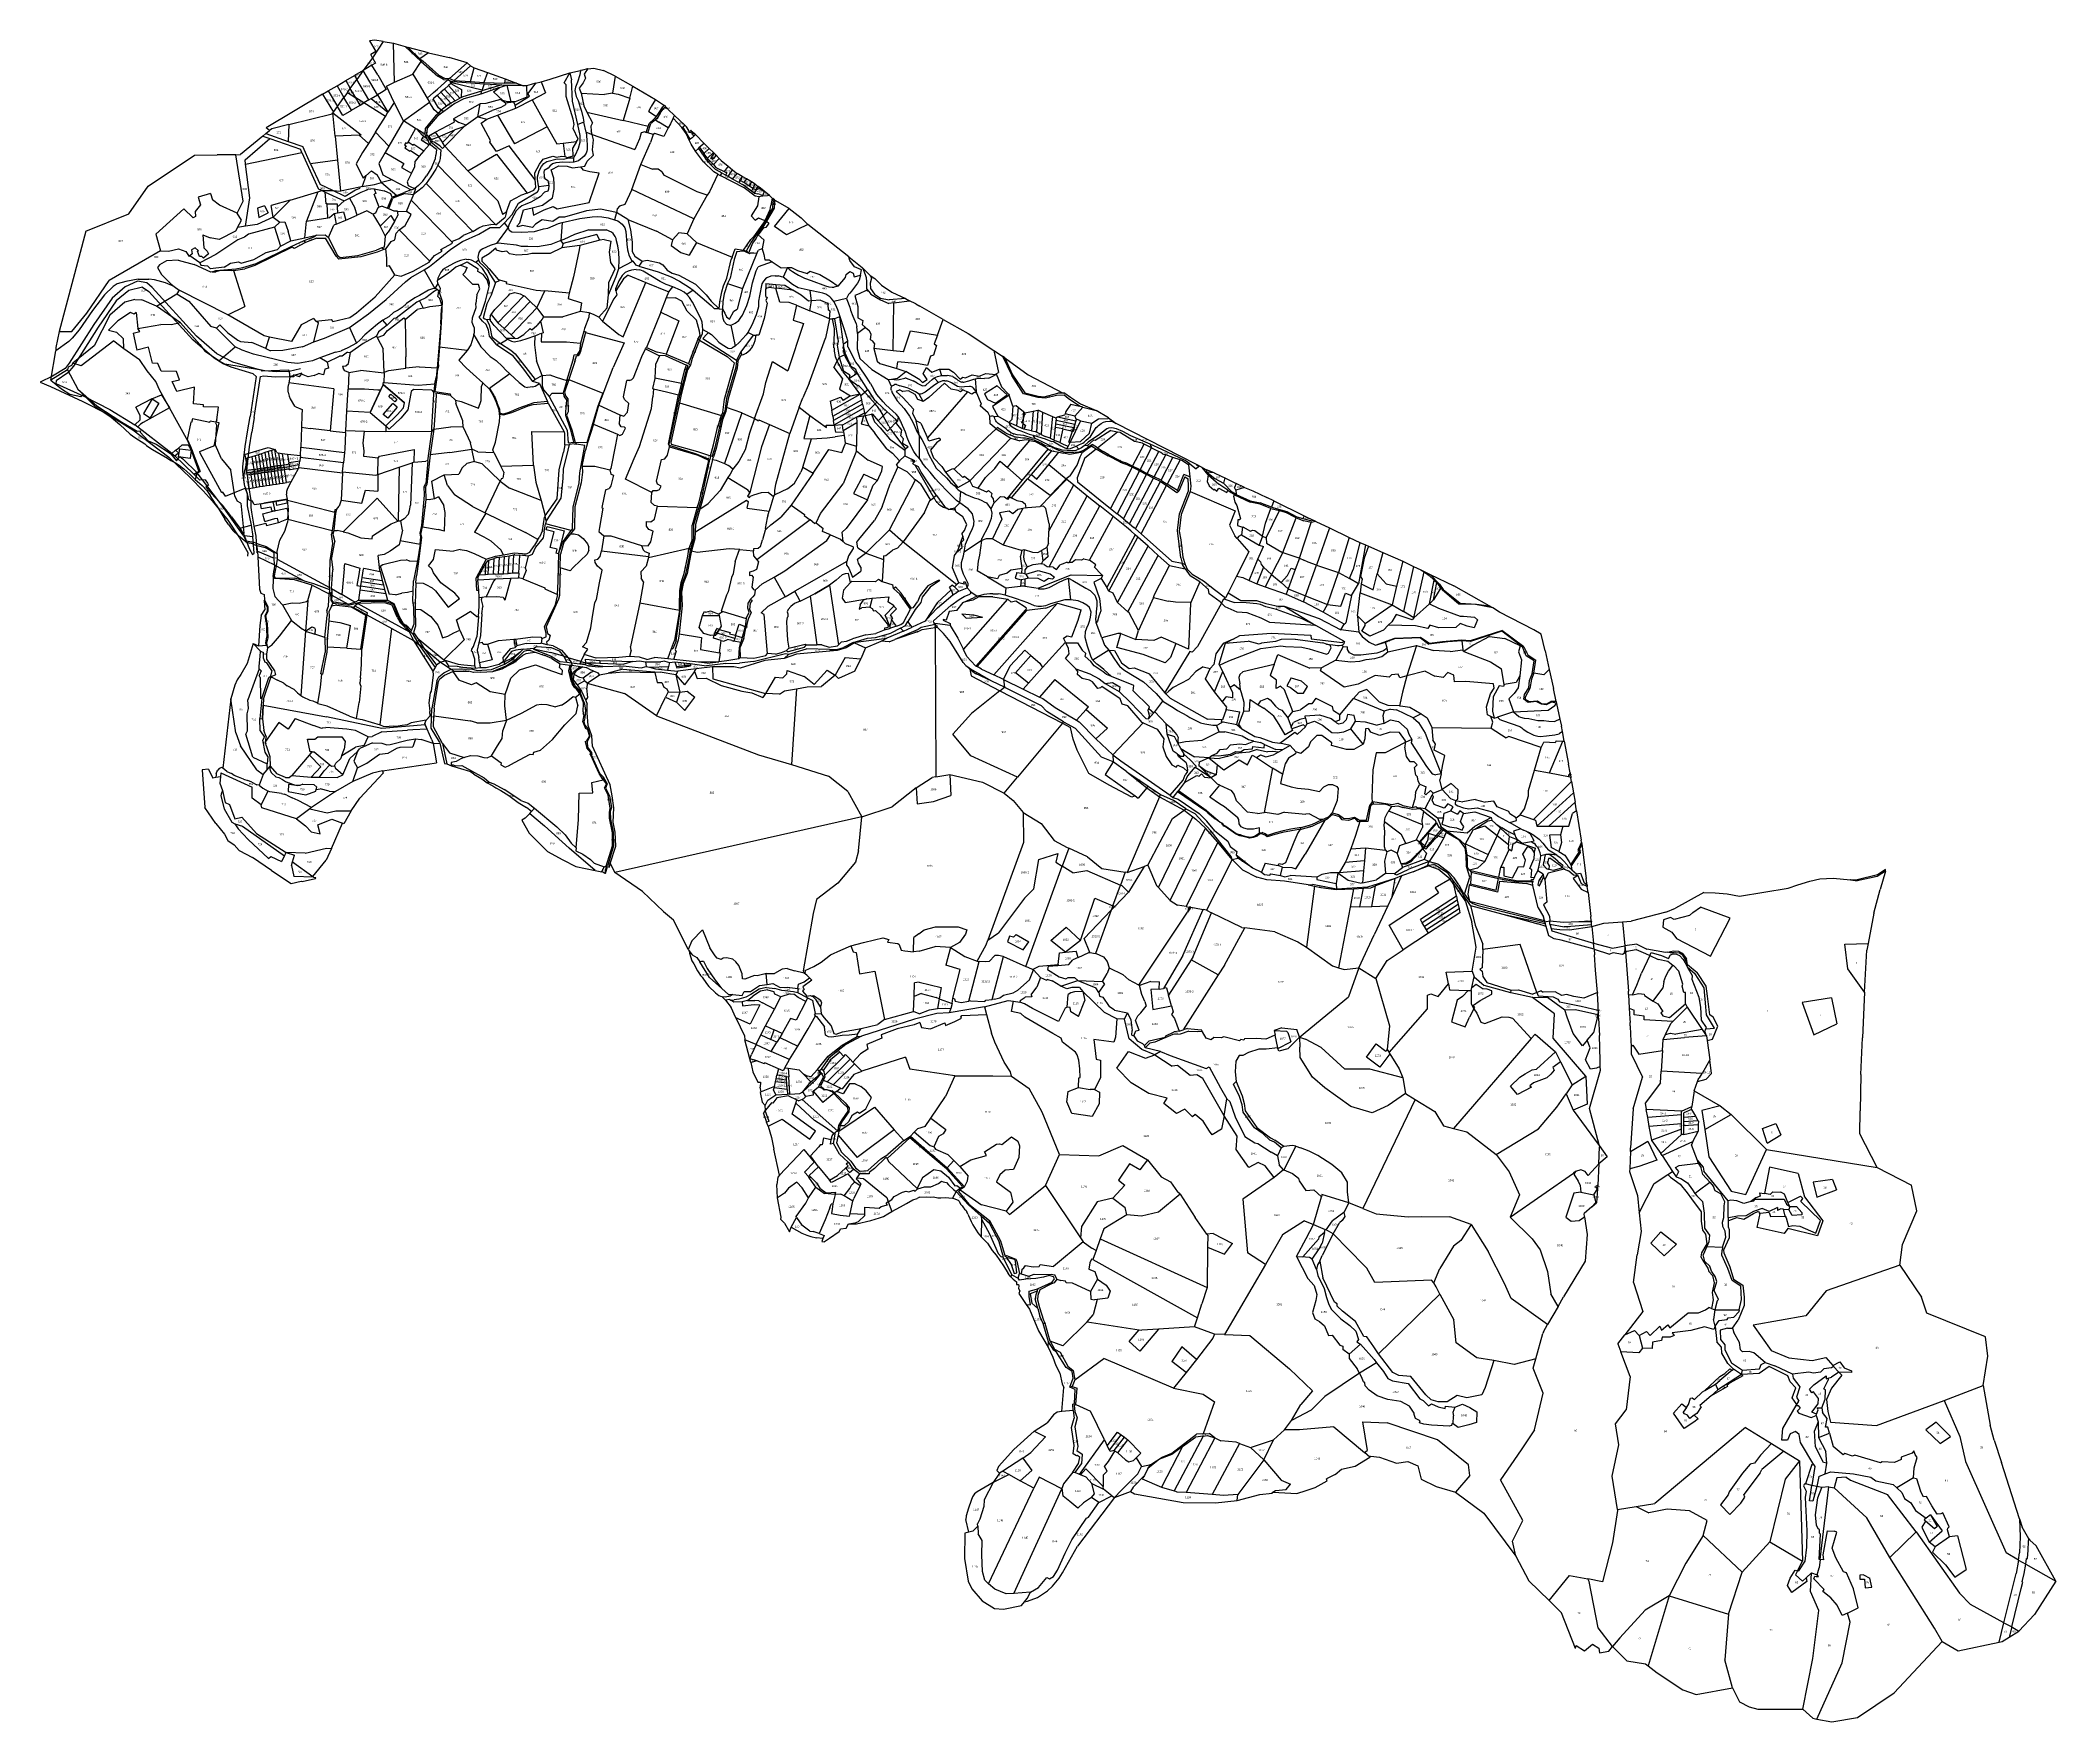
# Model space of a CAD drawing. Header units: metres. Extents: x 215851 to 218449, y 2702083 to 2704249.
import ezdxf
from ezdxf.enums import TextEntityAlignment as Align

# ---------------------------------------------------------------- set-up
doc = ezdxf.new("R2010")
doc.units = ezdxf.units.M

msp = doc.modelspace()

# ---------------------------------------------------------------- linework, layer by layer
at = {"layer": 'LIN'}
for p, q in [((216282.4, 2704249.4), (216275.3, 2704248.8)), ((216275.3, 2704248.8), (216283.6, 2704234.9)), ((216283.6, 2704234.9), (216276.9, 2704230.9)), ((216279.2, 2704227), (216276.9, 2704230.9)), ((216292.8, 2704247.7), (216279.2, 2704227)), ((216292.8, 2704247.7), (216282.4, 2704249.4)), ((216292.8, 2704247.7), (216306.3, 2704245.6)), ((216307.6, 2704195.6), (216306.3, 2704245.6)), ((216306.3, 2704245.6), (216321.3, 2704241.4)), ((216341.9, 2704221.9), (216321.3, 2704241.4)), ((216321.3, 2704241.4), (216325.3, 2704240.3)), ((216351.2, 2704233.2), (216325.3, 2704240.3)), ((216340.1, 2704225.7), (216325.3, 2704240.3)), ((216351.2, 2704233.2), (216340.1, 2704225.7)), ((216351.2, 2704233.2), (216378.2, 2704227.3)), ((216244.7, 2704197.4), (216256, 2704204)), ((216267.2, 2704210.6), (216256, 2704204)), ((216256, 2704204), (216258.9, 2704199)), ((216267.2, 2704210.6), (216258.9, 2704199)), ((216275.6, 2704222.1), (216267.2, 2704210.6)), ((216278.5, 2704217.2), (216267.2, 2704210.6)), ((216267.2, 2704210.6), (216267.2, 2704210.6)), ((216285.8, 2704179.2), (216267.2, 2704210.6)), ((216267.2, 2704210.6), (216267.2, 2704210.6)), ((216279.2, 2704227), (216275.6, 2704222.1)), ((216283.3, 2704220), (216278.5, 2704217.2)), ((216285.9, 2704204.7), (216278.5, 2704217.2)), ((216279.2, 2704227), (216283.3, 2704220)), ((216285.9, 2704204.7), (216291.1, 2704195.8)), ((216307.6, 2704195.6), (216331.3, 2704205.8)), ((216331.3, 2704205.8), (216341.9, 2704221.9)), ((216331.3, 2704205.8), (216339.2, 2704192.4)), ((216340.1, 2704225.7), (216343.9, 2704222.8)), ((216341.9, 2704221.9), (216343.9, 2704222.8)), ((216341.9, 2704221.9), (216363.3, 2704203.3)), ((216343.9, 2704222.8), (216364.8, 2704204.4)), ((216364.8, 2704204.4), (216371.9, 2704200.4)), ((216401.3, 2704220.5), (216378.2, 2704227.3)), ((216378.3, 2704200.1), (216401.3, 2704220.5)), ((216384.5, 2704197.6), (216405.6, 2704216.3)), ((216401.3, 2704220.5), (216405.6, 2704216.3)), ((216405.5, 2704196.2), (216410.3, 2704213.9)), ((216405.6, 2704216.3), (216410.3, 2704213.9)), ((216410.3, 2704213.9), (216427.4, 2704207.8)), ((216427.4, 2704207.8), (216422.9, 2704194.9)), ((216427.4, 2704207.8), (216450.4, 2704199.7)), ((216508.4, 2704199.2), (216533.6, 2704207.3)), ((216526.1, 2704194.6), (216533.6, 2704207.3)), ((216533.6, 2704207.3), (216547.4, 2704210.3)), ((216533.6, 2704207.3), (216535.6, 2704198.6)), ((216546.4, 2704204.8), (216543.4, 2704195.6)), ((216547.4, 2704210.3), (216546.4, 2704204.8)), ((216549.9, 2704210.9), (216547.4, 2704210.3)), ((216556.2, 2704212.5), (216549.9, 2704210.9)), ((216554, 2704209.2), (216552.1, 2704205.9)), ((216552.1, 2704205.9), (216553.8, 2704200.5)), ((216555.4, 2704210.8), (216554, 2704209.2)), ((216556.7, 2704212.5), (216555.4, 2704210.8)), ((216556.7, 2704212.5), (216556.2, 2704212.5)), ((216556.7, 2704212.5), (216564.5, 2704213.4)), ((216564.5, 2704213.4), (216577, 2704210.5)), ((216591.8, 2704203.2), (216577, 2704210.5)), ((216214.8, 2704179.8), (216142.3, 2704136.7)), ((216214.8, 2704179.8), (216222.2, 2704184.2)), ((216214.8, 2704179.8), (216228.8, 2704156.9)), ((216222.2, 2704184.2), (216233.5, 2704190.8)), ((216222.2, 2704184.2), (216234, 2704164.2)), ((216233.5, 2704190.8), (216244.7, 2704197.4)), ((216233.5, 2704190.8), (216242.3, 2704175.8)), ((216246.9, 2704182.2), (216242.3, 2704175.8)), ((216244.7, 2704197.4), (216250.6, 2704187.4)), ((216246.9, 2704182.2), (216250.6, 2704187.4)), ((216246.9, 2704182.2), (216257.8, 2704175.3)), ((216250.6, 2704187.4), (216258.9, 2704199)), ((216257.8, 2704175.3), (216250.6, 2704187.4)), ((216274.6, 2704172.6), (216258.9, 2704199)), ((216277.6, 2704174.3), (216285.8, 2704179.2)), ((216290.9, 2704182.2), (216285.8, 2704179.2)), ((216285.8, 2704179.2), (216285.8, 2704179.2)), ((216285.8, 2704179.2), (216299.2, 2704156.6)), ((216297, 2704185.9), (216290.9, 2704182.2)), ((216291.1, 2704195.8), (216291.6, 2704195)), ((216291.6, 2704195), (216297, 2704185.9)), ((216297.2, 2704190.3), (216307.6, 2704195.6)), ((216307.1, 2704169.4), (216297.2, 2704190.3)), ((216339.2, 2704192.4), (216349.7, 2704174.8)), ((216349.7, 2704174.8), (216358, 2704182.2)), ((216362.4, 2704178.1), (216357.6, 2704173.8)), ((216358, 2704182.2), (216362.9, 2704186.5)), ((216367.4, 2704182.5), (216362.4, 2704178.1)), ((216362.4, 2704178.1), (216374.6, 2704164.7)), ((216362.9, 2704186.5), (216367.6, 2704190.6)), ((216370.6, 2704198.8), (216363.3, 2704203.3)), ((216372.1, 2704186.6), (216367.4, 2704182.5)), ((216367.4, 2704182.5), (216380.1, 2704168.5)), ((216376.3, 2704198.3), (216367.6, 2704190.6)), ((216370.6, 2704198.8), (216376.3, 2704198.3)), ((216371.9, 2704200.4), (216378.3, 2704200.1)), ((216377.1, 2704191), (216372.1, 2704186.6)), ((216372.1, 2704186.6), (216385.8, 2704171.6)), ((216378.3, 2704200.1), (216376.3, 2704198.3)), ((216376.3, 2704198.3), (216379.3, 2704197.2)), ((216380.3, 2704193.9), (216377.1, 2704191)), ((216377.1, 2704191), (216391.8, 2704174.8)), ((216378.3, 2704200.1), (216384.5, 2704197.6)), ((216379.3, 2704197.2), (216382.8, 2704196.1)), ((216379.3, 2704197.2), (216380.3, 2704193.9)), ((216381.4, 2704194.9), (216380.3, 2704193.9)), ((216380.3, 2704193.9), (216394, 2704186)), ((216382.8, 2704196.1), (216381.4, 2704194.9)), ((216381.4, 2704194.9), (216420.6, 2704185.4)), ((216382.8, 2704196.1), (216423.2, 2704193.3)), ((216384.5, 2704197.6), (216405.5, 2704196.2)), ((216394, 2704186), (216393.7, 2704175.8)), ((216395.9, 2704177), (216420.2, 2704184.3)), ((216418.8, 2704180), (216397.1, 2704174)), ((216405.5, 2704196.2), (216422.9, 2704194.9)), ((216442.9, 2704188.5), (216418.8, 2704180)), ((216418.8, 2704180), (216420.2, 2704184.3)), ((216446, 2704192), (216420.2, 2704184.3)), ((216420.6, 2704185.4), (216420.2, 2704184.3)), ((216423.2, 2704193.3), (216420.6, 2704185.4)), ((216422.9, 2704194.9), (216449.4, 2704194.2)), ((216423.2, 2704193.3), (216446, 2704192)), ((216435.3, 2704182.9), (216442.9, 2704188.5)), ((216447.1, 2704171.9), (216435.3, 2704182.9)), ((216442.9, 2704188.5), (216452, 2704191.7)), ((216446, 2704192), (216452, 2704191.7)), ((216450.4, 2704199.7), (216449.4, 2704194.2)), ((216464.6, 2704194.3), (216449.4, 2704194.2)), ((216450.4, 2704199.7), (216461.5, 2704195.5)), ((216452, 2704191.7), (216452.7, 2704191.7)), ((216457.8, 2704170), (216452.7, 2704191.7)), ((216452.7, 2704191.7), (216471.8, 2704191.6)), ((216461.5, 2704195.5), (216464.6, 2704194.3)), ((216464.6, 2704194.3), (216471.8, 2704191.6)), ((216471.8, 2704191.6), (216473.5, 2704190.9)), ((216477.8, 2704190.6), (216473.5, 2704190.9)), ((216483.7, 2704192.4), (216477.8, 2704190.6)), ((216477.8, 2704190.6), (216478.1, 2704176.1)), ((216489.3, 2704194.1), (216479.3, 2704180.8)), ((216481.6, 2704177.2), (216479.3, 2704180.8)), ((216489.3, 2704194.1), (216483.7, 2704192.4)), ((216485.1, 2704172.6), (216502.4, 2704181.5)), ((216489.3, 2704194.1), (216496.6, 2704195.9)), ((216496.6, 2704195.9), (216508.4, 2704199.2)), ((216496.6, 2704195.9), (216502.4, 2704181.5)), ((216528.9, 2704192), (216526.1, 2704194.6)), ((216528.9, 2704176.8), (216528.9, 2704192)), ((216537, 2704170.8), (216535.6, 2704198.6)), ((216540.7, 2704189.1), (216540, 2704184.9)), ((216540, 2704184.9), (216541.9, 2704176.8)), ((216543.4, 2704195.6), (216540.7, 2704189.1)), ((216550.6, 2704194.4), (216545.7, 2704187.8)), ((216545.7, 2704187.8), (216548.2, 2704181.3)), ((216548.2, 2704181.3), (216578.4, 2704179.6)), ((216548.2, 2704181.3), (216551.7, 2704165)), ((216553.8, 2704200.5), (216550.6, 2704194.4)), ((216588.6, 2704181.3), (216578.4, 2704179.6)), ((216591.8, 2704203.2), (216588.6, 2704181.3)), ((216588.6, 2704181.3), (216595.7, 2704180)), ((216591.8, 2704203.2), (216614.8, 2704190.1)), ((216595.7, 2704180), (216611, 2704174.8)), ((216611, 2704174.8), (216614.8, 2704190.1)), ((216614.8, 2704190.1), (216643.8, 2704173.2)), ((216171.2, 2704140.7), (216227.4, 2704154.8)), ((216227.4, 2704154.8), (216228.2, 2704156)), ((216228.2, 2704156), (216228.8, 2704156.9)), ((216231.2, 2704125.9), (216228.2, 2704156)), ((216228.2, 2704156), (216264.5, 2704127.4)), ((216228.8, 2704156.9), (216234, 2704164.2)), ((216234, 2704164.2), (216242.3, 2704175.8)), ((216241, 2704152.4), (216234, 2704164.2)), ((216252.2, 2704159.1), (216241, 2704152.4)), ((216252.1, 2704159.3), (216242.3, 2704175.8)), ((216252.1, 2704159.3), (216263.3, 2704166)), ((216252.2, 2704159.1), (216252.1, 2704159.3)), ((216263.3, 2704166), (216257.8, 2704175.3)), ((216268.1, 2704168.8), (216257.8, 2704175.3)), ((216263.3, 2704166), (216268.1, 2704168.8)), ((216263.3, 2704166), (216263.3, 2704166)), ((216274.6, 2704172.6), (216268.1, 2704168.8)), ((216295.8, 2704151.2), (216268.1, 2704168.8)), ((216274.6, 2704172.6), (216277.6, 2704174.3)), ((216274.6, 2704172.6), (216274.6, 2704172.6)), ((216277.6, 2704174.3), (216299.2, 2704156.6)), ((216295.8, 2704151.2), (216299.2, 2704156.6)), ((216307.1, 2704169.4), (216299.2, 2704156.6)), ((216299.2, 2704156.6), (216299.2, 2704156.6)), ((216319, 2704145.7), (216307.1, 2704169.4)), ((216319, 2704145.7), (216352.7, 2704169.7)), ((216349.7, 2704174.8), (216352.7, 2704169.7)), ((216358.5, 2704160), (216352.7, 2704169.7)), ((216364.1, 2704162.4), (216357.6, 2704173.8)), ((216364.3, 2704155.1), (216358.5, 2704160)), ((216364.3, 2704155.1), (216360.4, 2704151.9)), ((216366.5, 2704154), (216362.6, 2704151.1)), ((216367.7, 2704159.4), (216364.1, 2704162.4)), ((216364.3, 2704155.1), (216367.7, 2704159.4)), ((216366.5, 2704154), (216364.3, 2704155.1)), ((216371.3, 2704157.7), (216366.5, 2704154)), ((216374.6, 2704164.7), (216367.7, 2704159.4)), ((216371.3, 2704157.7), (216367.7, 2704159.4)), ((216385.4, 2704168), (216371.3, 2704157.7)), ((216380.1, 2704168.5), (216374.6, 2704164.7)), ((216385.8, 2704171.6), (216380.1, 2704168.5)), ((216418.1, 2704167.6), (216383.8, 2704148)), ((216397.1, 2704174), (216385.4, 2704168)), ((216385.8, 2704171.6), (216391.8, 2704174.8)), ((216393.7, 2704175.8), (216391.8, 2704174.8)), ((216393.7, 2704175.8), (216395.9, 2704177)), ((216414.8, 2704150.7), (216418.1, 2704167.6)), ((216414.8, 2704150.7), (216433.5, 2704159)), ((216425.2, 2704167.8), (216418.1, 2704167.6)), ((216444.4, 2704173.1), (216425.2, 2704167.8)), ((216426.5, 2704147.9), (216440.3, 2704153.1)), ((216444.6, 2704162.9), (216433.5, 2704159)), ((216440.3, 2704153.1), (216464.1, 2704162)), ((216440.3, 2704153.1), (216462.4, 2704116.2)), ((216450.7, 2704168.3), (216444.4, 2704173.1)), ((216450.8, 2704166.1), (216444.6, 2704162.9)), ((216453.4, 2704170), (216447.1, 2704171.9)), ((216460.9, 2704169.5), (216450.7, 2704168.3)), ((216450.7, 2704168.3), (216450.8, 2704166.1)), ((216457.8, 2704170), (216453.4, 2704170)), ((216463.3, 2704170.1), (216457.8, 2704170)), ((216460.9, 2704169.5), (216462.9, 2704165.8)), ((216462.9, 2704165.8), (216481.6, 2704177.2)), ((216464.1, 2704162), (216462.9, 2704165.8)), ((216478.1, 2704176.1), (216463.3, 2704170.1)), ((216464.1, 2704162), (216485.1, 2704172.6)), ((216485.1, 2704172.6), (216504.5, 2704137.8)), ((216537.9, 2704147.9), (216528.9, 2704176.8)), ((216543.9, 2704141), (216537, 2704170.8)), ((216541.9, 2704176.8), (216544.1, 2704171.8)), ((216544.1, 2704171.8), (216547, 2704163.4)), ((216547, 2704163.4), (216548.6, 2704158.1)), ((216548.6, 2704158.1), (216550.8, 2704149.2)), ((216551.7, 2704165), (216555.3, 2704157)), ((216555.3, 2704157), (216562.8, 2704143.1)), ((216555.3, 2704157), (216602.3, 2704145.9)), ((216611, 2704174.8), (216602.3, 2704145.9)), ((216635.5, 2704157.5), (216638.5, 2704163.9)), ((216635.5, 2704157.5), (216645.1, 2704151.1)), ((216643.8, 2704173.2), (216638.5, 2704163.9)), ((216643.8, 2704173.2), (216655.5, 2704165.3)), ((216645.1, 2704151.1), (216648.8, 2704156.2)), ((216650.1, 2704155.3), (216645.5, 2704148.4)), ((216648.8, 2704156.2), (216653.4, 2704163.6)), ((216648.8, 2704156.2), (216650.1, 2704155.3)), ((216650.1, 2704155.3), (216654.6, 2704161.9)), ((216655.5, 2704165.3), (216653.4, 2704163.6)), ((216654.6, 2704161.9), (216656.9, 2704163.6)), ((216655.5, 2704165.3), (216656.2, 2704165.8)), ((216656.2, 2704165.8), (216656.9, 2704163.6)), ((216657, 2704163.4), (216656.9, 2704163.6)), ((216657, 2704163.4), (216658.1, 2704162.6)), ((216657, 2704163.4), (216657.8, 2704162.3)), ((216657.8, 2704162.3), (216659.9, 2704160.9)), ((216658.1, 2704162.6), (216659.9, 2704160.9)), ((216660.4, 2704160.4), (216659.9, 2704160.9)), ((216668.4, 2704152.7), (216660.4, 2704160.4)), ((216666.7, 2704149.2), (216668.4, 2704152.7)), ((216681.7, 2704140.1), (216668.4, 2704152.7)), ((216137.9, 2704126), (216141.6, 2704129.1)), ((216141.6, 2704129.1), (216146.3, 2704133)), ((216141.6, 2704129.1), (216170.6, 2704119.2)), ((216146.3, 2704133), (216142.3, 2704136.7)), ((216149.7, 2704135.2), (216146.3, 2704133)), ((216171.2, 2704140.7), (216149.7, 2704135.2)), ((216171.2, 2704140.7), (216170.6, 2704119.2)), ((216261.9, 2704127.3), (216231.2, 2704125.9)), ((216261.9, 2704127.3), (216264.5, 2704127.4)), ((216274, 2704116.3), (216261.9, 2704127.3)), ((216283.2, 2704131), (216274, 2704116.3)), ((216283.2, 2704131), (216295.8, 2704151.2)), ((216300.3, 2704113), (216283.2, 2704131)), ((216319, 2704145.7), (216300.3, 2704113)), ((216334.7, 2704135.9), (216319, 2704145.7)), ((216334.7, 2704135.9), (216325, 2704118.6)), ((216336.5, 2704134.7), (216334.7, 2704135.9)), ((216346.5, 2704128.5), (216336.5, 2704134.7)), ((216336.5, 2704134.7), (216343.5, 2704126.8)), ((216345, 2704126), (216343.5, 2704126.8)), ((216347, 2704135.9), (216346.5, 2704128.5)), ((216346.5, 2704128.5), (216347.6, 2704126)), ((216360.4, 2704151.9), (216347, 2704135.9)), ((216349.7, 2704127.2), (216347.6, 2704126)), ((216349.5, 2704136), (216348.9, 2704128.8)), ((216348.9, 2704128.8), (216349.7, 2704127.2)), ((216362.6, 2704151.1), (216349.5, 2704136)), ((216349.7, 2704127.2), (216354.8, 2704117.7)), ((216351.9, 2704126.5), (216360.1, 2704131)), ((216355.3, 2704121.7), (216351.9, 2704126.5)), ((216360.1, 2704131), (216384.3, 2704143.9)), ((216360.1, 2704131), (216364.3, 2704125)), ((216364.3, 2704125), (216385.2, 2704134.2)), ((216385.2, 2704134.2), (216369.4, 2704117.5)), ((216396.9, 2704138), (216372.4, 2704113.1)), ((216383.8, 2704148), (216390.4, 2704143.4)), ((216383.8, 2704148), (216384.3, 2704143.9)), ((216396.9, 2704138), (216385.2, 2704134.2)), ((216399.8, 2704140.2), (216390.4, 2704143.4)), ((216399.8, 2704140.2), (216396.9, 2704138)), ((216414.8, 2704150.7), (216399.8, 2704140.2)), ((216414.8, 2704150.7), (216426.5, 2704147.9)), ((216419.3, 2704142.5), (216426.5, 2704147.9)), ((216431.5, 2704120.4), (216419.3, 2704142.5)), ((216504.5, 2704137.8), (216462.4, 2704116.2)), ((216504.5, 2704137.8), (216516.7, 2704116)), ((216539.1, 2704141), (216537.9, 2704147.9)), ((216537.9, 2704135.6), (216539.1, 2704141)), ((216544.1, 2704121.8), (216537.9, 2704135.6)), ((216551.7, 2704144), (216543.9, 2704141)), ((216546.7, 2704126.9), (216543.9, 2704141)), ((216547, 2704123.1), (216546.7, 2704126.9)), ((216550.8, 2704149.2), (216551.7, 2704144)), ((216554.5, 2704131), (216551.7, 2704144)), ((216554.5, 2704131), (216555.6, 2704121)), ((216554.5, 2704131), (216562.2, 2704128.2)), ((216562.8, 2704143.1), (216560.7, 2704138.9)), ((216560.7, 2704138.9), (216561, 2704132.8)), ((216562.2, 2704128.2), (216561, 2704132.8)), ((216564.1, 2704121.1), (216562.2, 2704128.2)), ((216562.2, 2704128.2), (216617.2, 2704108.9)), ((216634.5, 2704138.3), (216602.3, 2704145.9)), ((216625.5, 2704130.1), (216623.2, 2704122.4)), ((216630, 2704131.4), (216625.5, 2704130.1)), ((216630, 2704131.4), (216632.1, 2704130.7)), ((216632.1, 2704130.7), (216634.5, 2704138.3)), ((216633.9, 2704130.1), (216632.1, 2704130.7)), ((216633.9, 2704130.1), (216637.8, 2704142)), ((216641.1, 2704127.9), (216633.9, 2704130.1)), ((216634.5, 2704138.3), (216635.9, 2704142.4)), ((216635.9, 2704142.4), (216642.3, 2704148.1)), ((216641.1, 2704127.9), (216637.5, 2704117.8)), ((216643.8, 2704147), (216637.8, 2704142)), ((216643.1, 2704129.3), (216641.1, 2704127.9)), ((216645.1, 2704151.1), (216642.3, 2704148.1)), ((216654.8, 2704125.6), (216643.1, 2704129.3)), ((216645.5, 2704148.4), (216643.8, 2704147)), ((216643.8, 2704147), (216648.4, 2704144)), ((216660.3, 2704136.5), (216648.4, 2704144)), ((216660.3, 2704136.5), (216654.8, 2704125.6)), ((216663.1, 2704141.9), (216660.3, 2704136.5)), ((216666.7, 2704149.2), (216663.1, 2704141.9)), ((216666.7, 2704149.2), (216678.1, 2704137.2)), ((216683.4, 2704129.3), (216678.1, 2704137.2)), ((216679.2, 2704137.7), (216681.7, 2704140.1)), ((216688.7, 2704121.8), (216679.2, 2704137.7)), ((216681.7, 2704140.1), (216684, 2704137.9)), ((216687.5, 2704120.6), (216683.4, 2704129.3)), ((216686.9, 2704133.3), (216684, 2704137.9)), ((216688.3, 2704130), (216686.9, 2704133.3)), ((216690.2, 2704131.6), (216688.3, 2704130)), ((216689.2, 2704133.4), (216695.3, 2704127.9)), ((216689.2, 2704133.4), (216690.2, 2704131.6)), ((216693.2, 2704125.9), (216690.2, 2704131.6)), ((216695.3, 2704127.9), (216693.2, 2704125.9)), ((216695.3, 2704127.9), (216706.6, 2704116.6)), ((215990.1, 2704061.5), (216049.7, 2704101.3)), ((216049.7, 2704101.3), (216079.2, 2704101.7)), ((216103.1, 2704102), (216079.2, 2704101.7)), ((216103.1, 2704102), (216109, 2704102.1)), ((216112.4, 2704042.1), (216103.1, 2704102)), ((216137.9, 2704126), (216109, 2704102.1)), ((216115, 2704095.2), (216147, 2704122.8)), ((216115.7, 2704089.9), (216188.3, 2704104.7)), ((216137.9, 2704126), (216147, 2704122.8)), ((216147, 2704122.8), (216186.3, 2704109.2)), ((216170.6, 2704119.2), (216189.6, 2704112.6)), ((216188.3, 2704104.7), (216186.3, 2704109.2)), ((216188.3, 2704104.7), (216209.7, 2704057.7)), ((216199.4, 2704090.4), (216189.6, 2704112.6)), ((216231.2, 2704125.9), (216234.2, 2704095.1)), ((216266.3, 2704104.7), (216258, 2704090.1)), ((216274, 2704116.3), (216266.3, 2704104.7)), ((216295.5, 2704104.8), (216287.3, 2704090.8)), ((216300.3, 2704113), (216295.5, 2704104.8)), ((216295.5, 2704104.8), (216319.5, 2704090.6)), ((216322.1, 2704117.3), (216320.5, 2704114.7)), ((216320.5, 2704114.7), (216322.7, 2704113.2)), ((216322.7, 2704113.2), (216320.9, 2704110.7)), ((216320.9, 2704110.7), (216327.2, 2704106.7)), ((216323.7, 2704116.5), (216322.1, 2704117.3)), ((216325, 2704118.6), (216323.7, 2704116.5)), ((216325, 2704118.6), (216331.7, 2704114.4)), ((216327.2, 2704106.7), (216328, 2704107.5)), ((216328, 2704107.5), (216339.5, 2704099.9)), ((216331.7, 2704114.4), (216332.4, 2704115.4)), ((216332.4, 2704115.4), (216345.6, 2704106.8)), ((216345.6, 2704106.8), (216339.5, 2704099.9)), ((216345, 2704126), (216342, 2704121.2)), ((216342, 2704121.2), (216352.4, 2704114.9)), ((216345, 2704126), (216349.3, 2704123.4)), ((216345.6, 2704106.8), (216352.4, 2704114.9)), ((216347.6, 2704126), (216349.3, 2704123.4)), ((216349.3, 2704123.4), (216352.9, 2704115.5)), ((216352.4, 2704114.9), (216352.9, 2704115.5)), ((216352.9, 2704115.5), (216354.8, 2704117.7)), ((216361.5, 2704108.7), (216352.9, 2704115.5)), ((216355.7, 2704118.9), (216354.8, 2704117.7)), ((216363.6, 2704111), (216354.8, 2704117.7)), ((216355.3, 2704121.7), (216364.3, 2704125)), ((216355.3, 2704121.7), (216355.7, 2704118.9)), ((216358.9, 2704118.2), (216355.7, 2704118.9)), ((216365.9, 2704113.4), (216358.9, 2704118.2)), ((216360.3, 2704097), (216360.9, 2704101.6)), ((216361.5, 2704108.7), (216360.9, 2704101.6)), ((216363.6, 2704111), (216367.3, 2704108.2)), ((216364.3, 2704125), (216369.4, 2704117.5)), ((216365.9, 2704113.4), (216369.5, 2704110.1)), ((216367.3, 2704108.2), (216366.6, 2704096.9)), ((216372.4, 2704113.1), (216369.4, 2704117.5)), ((216372.4, 2704113.1), (216369.5, 2704110.1)), ((216372.4, 2704113.1), (216402.2, 2704081.1)), ((216402.2, 2704081.1), (216438.9, 2704102.8)), ((216430.4, 2704118.3), (216431.5, 2704120.4)), ((216439, 2704106.2), (216430.4, 2704118.3)), ((216438.9, 2704102.8), (216478.6, 2704052.3)), ((216455.4, 2704113.6), (216439, 2704106.2)), ((216488.7, 2704069.7), (216455.4, 2704113.6)), ((216499.2, 2704096.1), (216511.7, 2704100.3)), ((216511.7, 2704100.3), (216516.4, 2704098.6)), ((216516.7, 2704116), (216524.8, 2704116.9)), ((216524.8, 2704116.9), (216542.3, 2704119)), ((216524.8, 2704116.9), (216526.9, 2704099.5)), ((216530.5, 2704098.4), (216537.9, 2704100.6)), ((216542.3, 2704119), (216537.4, 2704110.8)), ((216537.9, 2704100.6), (216537.4, 2704110.8)), ((216539.1, 2704099.3), (216541, 2704101.8)), ((216541, 2704101.8), (216544.7, 2704110.3)), ((216542.3, 2704119), (216544.1, 2704121.8)), ((216544.7, 2704110.3), (216546.9, 2704118)), ((216546.9, 2704118), (216547, 2704123.1)), ((216554.5, 2704104.1), (216551.9, 2704100)), ((216555.4, 2704106.6), (216554.5, 2704104.1)), ((216555.7, 2704108.9), (216555.4, 2704106.6)), ((216555.6, 2704121), (216555.8, 2704114.1)), ((216555.8, 2704114.1), (216555.7, 2704108.9)), ((216555.8, 2704093.8), (216564, 2704101.3)), ((216562.8, 2704108.3), (216564.1, 2704121.1)), ((216564, 2704101.3), (216562.8, 2704108.3)), ((216623.2, 2704122.4), (216617.2, 2704108.9)), ((216625.1, 2704089.3), (216637.5, 2704117.8)), ((216687.5, 2704120.6), (216688.7, 2704121.8)), ((216690, 2704115.5), (216687.5, 2704120.6)), ((216691, 2704123.8), (216688.7, 2704121.8)), ((216695.3, 2704106.7), (216690, 2704115.5)), ((216693.2, 2704125.9), (216691, 2704123.8)), ((216695.3, 2704106.7), (216699.2, 2704110.1)), ((216705.9, 2704092.9), (216695.3, 2704106.7)), ((216699.2, 2704110.1), (216700.8, 2704111.5)), ((216699.2, 2704110.1), (216708.2, 2704096.9)), ((216706.6, 2704116.6), (216700.8, 2704111.5)), ((216700.8, 2704111.5), (216706.3, 2704103.5)), ((216713.2, 2704110.1), (216706.3, 2704103.5)), ((216709.1, 2704099.5), (216706.3, 2704103.5)), ((216706.6, 2704116.6), (216713.2, 2704110.1)), ((216718.6, 2704104.7), (216710.8, 2704097.6)), ((216713.2, 2704110.1), (216718.6, 2704104.7)), ((216719.6, 2704103.8), (216716.3, 2704099.4)), ((216718.6, 2704104.7), (216719.6, 2704103.8)), ((216722, 2704101.4), (216718.7, 2704097.2)), ((216719.6, 2704103.8), (216722, 2704101.4)), ((216722, 2704101.4), (216726, 2704097.2)), ((216115.7, 2704089.9), (216115, 2704095.2)), ((216121.3, 2704046.3), (216115.7, 2704089.9)), ((216234.2, 2704095.1), (216199.4, 2704090.4)), ((216199.4, 2704090.4), (216211.7, 2704063.6)), ((216234.2, 2704095.1), (216238.2, 2704055.2)), ((216258, 2704090.1), (216267.4, 2704071.9)), ((216270.6, 2704074.8), (216265.7, 2704060.9)), ((216270.6, 2704074.8), (216267.4, 2704071.9)), ((216278.1, 2704081.4), (216270.6, 2704074.8)), ((216278.1, 2704081.4), (216285.3, 2704075.9)), ((216290.8, 2704066), (216285.3, 2704075.9)), ((216287.3, 2704090.8), (216292.6, 2704076)), ((216292.6, 2704076), (216304.5, 2704069.6)), ((216319.5, 2704090.6), (216316.7, 2704085.4)), ((216316.7, 2704085.4), (216329.5, 2704078)), ((216329.5, 2704078), (216324, 2704067)), ((216329.5, 2704078), (216333.6, 2704086.2)), ((216333.6, 2704086.2), (216334.1, 2704093.8)), ((216339.5, 2704099.9), (216334.1, 2704093.8)), ((216344, 2704068.1), (216348.9, 2704074.7)), ((216355.6, 2704086), (216348.9, 2704074.7)), ((216361, 2704083.4), (216354.4, 2704073.6)), ((216355.6, 2704086), (216360.3, 2704097)), ((216363.5, 2704088.6), (216361, 2704083.4)), ((216365.5, 2704093.5), (216363.5, 2704088.6)), ((216363.5, 2704088.6), (216438.3, 2704011.5)), ((216366.6, 2704096.9), (216365.5, 2704093.5)), ((216402.2, 2704081.1), (216440.7, 2704042.4)), ((216488.3, 2704078.8), (216494.6, 2704090)), ((216488.7, 2704069.7), (216488.3, 2704078.8)), ((216492, 2704073.6), (216494.2, 2704081.4)), ((216494.2, 2704081.4), (216496.9, 2704086.7)), ((216494.6, 2704090), (216499.2, 2704096.1)), ((216496.9, 2704086.7), (216500, 2704090.5)), ((216500, 2704090.5), (216503.9, 2704093.4)), ((216500.5, 2704081.8), (216500.1, 2704079.4)), ((216500.1, 2704079.4), (216500.3, 2704075.1)), ((216500.3, 2704075.1), (216501, 2704071.9)), ((216505.5, 2704084.8), (216500.5, 2704081.8)), ((216503.9, 2704093.4), (216517.2, 2704096.5)), ((216507.7, 2704087.4), (216505.5, 2704084.8)), ((216511.2, 2704090.1), (216507.7, 2704087.4)), ((216509.4, 2704082.5), (216519.4, 2704087.6)), ((216513, 2704071.9), (216509.4, 2704082.5)), ((216515.4, 2704091.4), (216511.2, 2704090.1)), ((216520.3, 2704092.1), (216515.4, 2704091.4)), ((216516.4, 2704098.6), (216523.3, 2704100.1)), ((216517.2, 2704096.5), (216525.2, 2704096.4)), ((216519.4, 2704087.6), (216529.9, 2704087.3)), ((216524.3, 2704092.2), (216520.3, 2704092.1)), ((216523.3, 2704100.1), (216526.9, 2704099.5)), ((216533.5, 2704091.8), (216524.3, 2704092.2)), ((216525.2, 2704096.4), (216532.4, 2704097.8)), ((216526.9, 2704099.5), (216530.5, 2704098.4)), ((216529.9, 2704087.3), (216537.1, 2704085.1)), ((216532.4, 2704097.8), (216538.9, 2704098.1)), ((216538.7, 2704092.3), (216533.5, 2704091.8)), ((216537.1, 2704085.1), (216547.4, 2704086.4)), ((216538.7, 2704092.3), (216538.9, 2704098.1)), ((216544.8, 2704094), (216538.7, 2704092.3)), ((216538.9, 2704098.1), (216539.1, 2704099.3)), ((216551.9, 2704100), (216544.8, 2704094)), ((216547.4, 2704086.4), (216552.7, 2704087.1)), ((216547.4, 2704086.4), (216550.6, 2704082.1)), ((216559.4, 2704080.1), (216550.6, 2704082.1)), ((216552.7, 2704087.1), (216555.8, 2704093.8)), ((216558.4, 2704040.6), (216571.5, 2704078.1)), ((216571.5, 2704078.1), (216559.4, 2704080.1)), ((216613.3, 2704057.3), (216625.1, 2704089.3)), ((216625.1, 2704089.3), (216640.3, 2704083.5)), ((216647.6, 2704083.2), (216640.3, 2704083.5)), ((216652.3, 2704080), (216647.6, 2704083.2)), ((216652.3, 2704080), (216654.6, 2704075.7)), ((216697.7, 2704054.1), (216654.6, 2704075.7)), ((216719.1, 2704079.7), (216705.9, 2704092.9)), ((216710, 2704095), (216708.2, 2704096.9)), ((216710.8, 2704097.6), (216709.1, 2704099.5)), ((216712, 2704096.4), (216710, 2704095)), ((216710, 2704095), (216712.3, 2704092.5)), ((216712, 2704096.4), (216710.8, 2704097.6)), ((216712, 2704096.4), (216714.1, 2704094.1)), ((216712.3, 2704092.5), (216714.1, 2704094.1)), ((216715.9, 2704088.7), (216712.3, 2704092.5)), ((216724.5, 2704076.9), (216713.4, 2704054.2)), ((216717.6, 2704090.4), (216714.1, 2704094.1)), ((216716.3, 2704099.4), (216715.1, 2704097.8)), ((216715.1, 2704097.8), (216717.5, 2704095.7)), ((216717.6, 2704090.4), (216715.9, 2704088.7)), ((216715.9, 2704088.7), (216721.2, 2704083.1)), ((216716.3, 2704099.4), (216718.7, 2704097.2)), ((216718.7, 2704097.2), (216717.5, 2704095.7)), ((216718.7, 2704089.2), (216717.6, 2704090.4)), ((216726, 2704097.2), (216718.7, 2704089.2)), ((216718.7, 2704089.2), (216721.9, 2704085.7)), ((216724.5, 2704076.9), (216719.1, 2704079.7)), ((216729.7, 2704078.3), (216721.2, 2704083.1)), ((216721.9, 2704085.7), (216732.4, 2704080.3)), ((216724.5, 2704076.9), (216727.5, 2704075.4)), ((216726, 2704097.2), (216728.7, 2704094.7)), ((216727.5, 2704075.4), (216729.7, 2704078.3)), ((216758.4, 2704059.4), (216727.5, 2704075.4)), ((216728.7, 2704094.7), (216737.8, 2704087.1)), ((216729.7, 2704078.3), (216734.4, 2704075.6)), ((216737.8, 2704087.1), (216732.4, 2704080.3)), ((216732.4, 2704080.3), (216735.7, 2704078.6)), ((216734.4, 2704075.6), (216735.7, 2704078.6)), ((216737.4, 2704073.9), (216734.4, 2704075.6)), ((216737.4, 2704073.9), (216743.2, 2704082.6)), ((216737.8, 2704087.1), (216743.2, 2704082.6)), ((216743.2, 2704082.6), (216748.1, 2704078.6)), ((216743.3, 2704070.6), (216749.1, 2704077.9)), ((216748.1, 2704078.6), (216749.1, 2704077.9)), ((216755.6, 2704074.1), (216749.1, 2704077.9)), ((215965.2, 2704026), (215990.1, 2704061.5)), ((216070.3, 2704052.1), (216054.7, 2704047.1)), ((216070.3, 2704052.1), (216073, 2704043.9)), ((216173, 2704043.6), (216208.7, 2704054.2)), ((216208.7, 2704054.2), (216194.3, 2704016.2)), ((216208.7, 2704054.2), (216213.9, 2704055.8)), ((216213.9, 2704055.8), (216209.7, 2704057.7)), ((216228.1, 2704055.8), (216211.7, 2704063.6)), ((216213.9, 2704055.8), (216218.2, 2704053.8)), ((216213.9, 2704055.8), (216228.1, 2704055.8)), ((216219.3, 2704038.6), (216218.2, 2704053.8)), ((216218.2, 2704053.8), (216242.9, 2704042.6)), ((216244.1, 2704048), (216228.1, 2704055.8)), ((216228.1, 2704055.8), (216238.2, 2704055.2)), ((216262.8, 2704060.3), (216238.2, 2704055.2)), ((216257.5, 2704056.1), (216244.1, 2704048)), ((216249.4, 2704046), (216264.5, 2704053.7)), ((216262.4, 2704058.5), (216257.5, 2704056.1)), ((216262.8, 2704060.3), (216262.4, 2704058.5)), ((216265.7, 2704060.9), (216262.8, 2704060.3)), ((216264.5, 2704053.7), (216273.1, 2704057)), ((216265.7, 2704060.9), (216281.7, 2704063.8)), ((216281.5, 2704057.8), (216273.1, 2704057)), ((216281.5, 2704057.8), (216283.4, 2704052)), ((216281.5, 2704057.8), (216294.3, 2704055.3)), ((216283.4, 2704052), (216281.5, 2704051.1)), ((216288, 2704034.4), (216281.5, 2704051.1)), ((216281.7, 2704063.8), (216290.8, 2704066)), ((216304.5, 2704069.6), (216290.8, 2704066)), ((216290.8, 2704066), (216310.4, 2704049.4)), ((216302.7, 2704051.5), (216294.3, 2704055.3)), ((216304.7, 2704047.4), (216302.7, 2704051.5)), ((216304.5, 2704069.6), (216329.1, 2704056.7)), ((216310.4, 2704049.4), (216304.7, 2704047.4)), ((216321.4, 2704052.2), (216305.4, 2704045.8)), ((216310.4, 2704049.4), (216320, 2704053.2)), ((216329.1, 2704056.7), (216320, 2704053.2)), ((216321.4, 2704052.2), (216332, 2704050.7)), ((216324, 2704067), (216325.1, 2704062.4)), ((216325.1, 2704062.4), (216329.5, 2704060.3)), ((216332, 2704050.7), (216329, 2704043.4)), ((216332, 2704050.7), (216329, 2704043.4)), ((216329.1, 2704056.7), (216333.6, 2704058.4)), ((216329.5, 2704060.3), (216333.6, 2704058.4)), ((216343.4, 2704059.2), (216332, 2704050.7)), ((216343.4, 2704059.2), (216332, 2704050.7)), ((216334.8, 2704057.8), (216332, 2704050.7)), ((216338.6, 2704062.5), (216333.6, 2704058.4)), ((216333.6, 2704058.4), (216334.8, 2704057.8)), ((216338.6, 2704062.5), (216344, 2704068.1)), ((216348.6, 2704064.9), (216343.4, 2704059.2)), ((216354.4, 2704073.6), (216348.6, 2704064.9)), ((216348.6, 2704064.9), (216408.4, 2704002.9)), ((216457.1, 2704042.5), (216470.1, 2704049.4)), ((216467.5, 2704039.5), (216491.8, 2704054.3)), ((216478.6, 2704052.3), (216470.1, 2704049.4)), ((216478.6, 2704052.3), (216487, 2704056.2)), ((216487, 2704056.2), (216489.9, 2704059.9)), ((216489.2, 2704065.9), (216488.7, 2704069.7)), ((216489.9, 2704059.9), (216489.2, 2704065.9)), ((216491.8, 2704054.3), (216493.6, 2704057.2)), ((216492, 2704070.4), (216492, 2704073.6)), ((216493.1, 2704062), (216492, 2704070.4)), ((216493.5, 2704060.5), (216493.1, 2704062)), ((216506.5, 2704062.4), (216493.5, 2704060.5)), ((216493.6, 2704057.2), (216493.5, 2704060.5)), ((216501.1, 2704053.6), (216495.4, 2704047.9)), ((216501, 2704071.9), (216505.2, 2704068.8)), ((216505.3, 2704054.9), (216501.1, 2704053.6)), ((216505.2, 2704068.8), (216506.5, 2704062.4)), ((216506.2, 2704057.5), (216505.3, 2704054.9)), ((216506.5, 2704062.4), (216506.2, 2704057.5)), ((216511.3, 2704046.6), (216513.5, 2704057.6)), ((216513.3, 2704063.5), (216513, 2704071.9)), ((216513.5, 2704057.6), (216513.3, 2704063.5)), ((216613.3, 2704057.3), (216604.3, 2704038)), ((216693.4, 2704019.4), (216613.3, 2704057.3)), ((216710.6, 2704049.9), (216693.4, 2704019.4)), ((216710.6, 2704049.9), (216697.7, 2704054.1)), ((216713.4, 2704054.2), (216710.6, 2704049.9)), ((216743.3, 2704070.6), (216737.4, 2704073.9)), ((216751.2, 2704066.2), (216743.3, 2704070.6)), ((216753, 2704068.7), (216751.2, 2704066.2)), ((216751.2, 2704066.2), (216756, 2704063.4)), ((216755.6, 2704074.1), (216752.2, 2704069.2)), ((216753, 2704068.7), (216752.2, 2704069.2)), ((216758, 2704066.2), (216753, 2704068.7)), ((216761.2, 2704070.8), (216755.6, 2704074.1)), ((216767.5, 2704055.2), (216756, 2704063.4)), ((216761.2, 2704070.8), (216758, 2704066.2)), ((216764.2, 2704061.9), (216758, 2704066.2)), ((216772.3, 2704048.6), (216758.4, 2704059.4)), ((216767.7, 2704067), (216761.2, 2704070.8)), ((216767.7, 2704067), (216764.2, 2704061.9)), ((216769.3, 2704058.3), (216764.2, 2704061.9)), ((216769.3, 2704058.3), (216767.5, 2704055.2)), ((216771, 2704052.6), (216767.5, 2704055.2)), ((216772.5, 2704064), (216767.7, 2704067)), ((216769.3, 2704058.3), (216772.5, 2704064)), ((216773.7, 2704056.8), (216769.3, 2704058.3)), ((216773.7, 2704056.8), (216771, 2704052.6)), ((216771, 2704052.6), (216772.1, 2704052.4)), ((216772.1, 2704052.4), (216775.8, 2704051.4)), ((216777.3, 2704047.6), (216772.3, 2704048.6)), ((216772.5, 2704064), (216776.4, 2704061)), ((216773.7, 2704056.8), (216776.4, 2704061)), ((216778.3, 2704058.5), (216773.7, 2704056.8)), ((216779, 2704050.7), (216775.8, 2704051.4)), ((216779.3, 2704058.8), (216776.4, 2704061)), ((216782, 2704048.4), (216777.3, 2704047.6)), ((216779.3, 2704058.8), (216778.3, 2704058.5)), ((216778.3, 2704058.5), (216783.9, 2704054.5)), ((216779, 2704050.7), (216782.5, 2704050)), ((216790.9, 2704049.3), (216779.3, 2704058.8)), ((216782, 2704048.4), (216782.5, 2704050)), ((216788.4, 2704049.2), (216782, 2704048.4)), ((216783.9, 2704054.5), (216782.5, 2704050)), ((216790.9, 2704049.3), (216788.4, 2704049.2)), ((216790.9, 2704049.3), (216794.5, 2704046.1)), ((215909.9, 2704003.5), (215965.2, 2704026)), ((216035.9, 2704032.4), (215999.9, 2703999.6)), ((216048, 2704020.5), (216035.9, 2704032.4)), ((216057.4, 2704037.3), (216050.7, 2704028.6)), ((216050.7, 2704028.6), (216050.9, 2704022.2)), ((216054.7, 2704047.1), (216057.4, 2704037.3)), ((216082.1, 2704036.9), (216073, 2704043.9)), ((216104.8, 2704026.5), (216082.1, 2704036.9)), ((216104.8, 2704026.5), (216112.4, 2704042.1)), ((216110.3, 2704017.5), (216104.8, 2704026.5)), ((216115.4, 2704009.7), (216121.3, 2704046.3)), ((216140.2, 2704036.2), (216131, 2704032.9)), ((216131, 2704032.9), (216132.8, 2704021.2)), ((216132.8, 2704021.2), (216144.7, 2704026.9)), ((216140.2, 2704036.2), (216144.7, 2704026.9)), ((216173, 2704043.6), (216148.7, 2704036.4)), ((216151.3, 2704021.7), (216148.7, 2704036.4)), ((216151.3, 2704021.7), (216173, 2704043.6)), ((216220.8, 2704038.6), (216219.3, 2704038.6)), ((216220.8, 2704038.6), (216233.8, 2704038.8)), ((216221.5, 2704020.8), (216220.8, 2704038.6)), ((216223.8, 2704021.2), (216229.9, 2704026.4)), ((216229.9, 2704026.4), (216234.3, 2704027.2)), ((216229.9, 2704026.4), (216232.4, 2704012.3)), ((216233.8, 2704038.8), (216233.9, 2704034.4)), ((216233.9, 2704034.4), (216242.9, 2704042.6)), ((216233.9, 2704034.4), (216234.3, 2704027.2)), ((216234.3, 2704027.2), (216241.8, 2704028.5)), ((216241.8, 2704028.5), (216245, 2704017.8)), ((216242.9, 2704042.6), (216249.4, 2704046)), ((216245, 2704017.8), (216259.4, 2704024.2)), ((216249.4, 2704046), (216256.3, 2704033.4)), ((216259.4, 2704024.2), (216256.3, 2704033.4)), ((216272, 2704029.8), (216259.4, 2704024.2)), ((216279.7, 2704025.4), (216272, 2704029.8)), ((216282.9, 2704026.6), (216279.7, 2704025.4)), ((216279.7, 2704025.4), (216289, 2704009.7)), ((216286, 2704033.6), (216282.9, 2704026.6)), ((216288, 2704034.4), (216286, 2704033.6)), ((216291.7, 2704035.8), (216288, 2704034.4)), ((216289, 2704009.7), (216303, 2704023.5)), ((216291.7, 2704035.8), (216298.7, 2704032.9)), ((216298.7, 2704032.9), (216304.7, 2704047.4)), ((216300.1, 2704032.3), (216298.7, 2704032.9)), ((216300.1, 2704032.3), (216305.4, 2704045.8)), ((216307.2, 2704029.4), (216300.1, 2704032.3)), ((216303, 2704023.5), (216307.7, 2704016)), ((216311.3, 2704029.3), (216307.2, 2704029.4)), ((216307.7, 2704016), (216312.5, 2704024.3)), ((216312.5, 2704024.3), (216311.3, 2704029.3)), ((216311.3, 2704029.3), (216323.1, 2704028.7)), ((216321.2, 2704010.7), (216329.1, 2704024.8)), ((216323.1, 2704028.7), (216329, 2704043.4)), ((216329.1, 2704024.8), (216323.1, 2704028.7)), ((216329, 2704043.4), (216381.7, 2703989.2)), ((216440.7, 2704042.4), (216446.6, 2704025.2)), ((216446.6, 2704025.2), (216452, 2704028.5)), ((216449.3, 2704014.2), (216459.2, 2704024.8)), ((216452, 2704028.5), (216450.1, 2704021.7)), ((216452, 2704028.5), (216457.1, 2704042.5)), ((216464.4, 2704029.6), (216458.3, 2704018.4)), ((216459.2, 2704024.8), (216467.5, 2704039.5)), ((216467.2, 2704032.8), (216464.4, 2704029.6)), ((216471.9, 2704036), (216467.2, 2704032.8)), ((216469.3, 2704014.3), (216473.9, 2704030.8)), ((216475.9, 2704038), (216471.9, 2704036)), ((216473.9, 2704030.8), (216485.1, 2704033.6)), ((216483.4, 2704040.7), (216475.9, 2704038)), ((216490.3, 2704044.5), (216483.4, 2704040.7)), ((216485.1, 2704033.6), (216498.4, 2704037.1)), ((216485.1, 2704033.6), (216486.7, 2704023.9)), ((216486.7, 2704023.9), (216500.3, 2704030.9)), ((216495.4, 2704047.9), (216490.3, 2704044.5)), ((216498.4, 2704037.1), (216511.3, 2704046.6)), ((216500.3, 2704030.9), (216511.9, 2704035.3)), ((216511.9, 2704035.3), (216517.1, 2704032.3)), ((216517.1, 2704032.3), (216558.4, 2704040.6)), ((216555, 2704029.5), (216526.5, 2704021.4)), ((216573, 2704031.8), (216555, 2704029.5)), ((216562.5, 2704021.8), (216569.8, 2704022.3)), ((216569.8, 2704022.3), (216574.7, 2704022.1)), ((216593.6, 2704027.5), (216573, 2704031.8)), ((216593.6, 2704027.5), (216591.3, 2704018.1)), ((216594.7, 2704032.4), (216593.6, 2704027.5)), ((216608.5, 2704018.4), (216593.6, 2704027.5)), ((216597.6, 2704035.8), (216594.7, 2704032.4)), ((216604.3, 2704038), (216597.6, 2704035.8)), ((216775.5, 2704036.2), (216767.3, 2704023.1)), ((216767.3, 2704023.1), (216772.4, 2704017.7)), ((216777.3, 2704047.6), (216775.5, 2704036.2)), ((216781.3, 2704009.7), (216795, 2704033.3)), ((216785.1, 2704017.3), (216791.9, 2704031.3)), ((216796.8, 2704033.1), (216787.1, 2704016.3)), ((216791.9, 2704031.3), (216792.7, 2704036.6)), ((216794.5, 2704046.1), (216792.7, 2704036.6)), ((216794.5, 2704046.1), (216795.1, 2704045.6)), ((216795, 2704033.3), (216795.4, 2704040.7)), ((216797.2, 2704044), (216795.1, 2704045.6)), ((216795.1, 2704045.6), (216795.4, 2704040.7)), ((216797.5, 2704040.5), (216796.8, 2704033.1)), ((216797.2, 2704044), (216797.5, 2704040.5)), ((216797.2, 2704044), (216799, 2704042.7)), ((216797.3, 2704009.3), (216816.1, 2704032.7)), ((216816.1, 2704032.7), (216799, 2704042.7)), ((216816.1, 2704032.7), (216831.9, 2704020.7)), ((215909.9, 2704003.5), (215875.4, 2703874.1)), ((215999.9, 2703999.6), (216006.2, 2703978.1)), ((216050.9, 2704022.2), (216048, 2704020.5)), ((216060.6, 2703998.8), (216061.7, 2703981.8)), ((216060.6, 2703998.8), (216069.9, 2703995)), ((216102.8, 2704003.6), (216081.8, 2703992.8)), ((216105.3, 2704008.1), (216102.8, 2704003.6)), ((216105.3, 2704008.1), (216110.3, 2704017.5)), ((216115.4, 2704009.7), (216105.3, 2704008.1)), ((216119.5, 2703999.8), (216114.2, 2703995.7)), ((216130.5, 2704012.1), (216115.4, 2704009.7)), ((216153, 2704008.8), (216119.5, 2703999.8)), ((216151.3, 2704021.7), (216130.5, 2704012.1)), ((216151.3, 2704021.7), (216159.8, 2704015.1)), ((216153, 2704008.8), (216159.8, 2704015.1)), ((216153, 2704008.8), (216160.6, 2703984)), ((216159.8, 2704015.1), (216166.2, 2704015.6)), ((216166.2, 2704015.6), (216170.5, 2704003.5)), ((216173.9, 2703991.2), (216170.5, 2704003.5)), ((216191.3, 2703991.4), (216205, 2703996.8)), ((216191.9, 2703994.8), (216194.3, 2704016.2)), ((216191.9, 2703994.8), (216206.9, 2703998.4)), ((216194.3, 2704016.2), (216221.5, 2704020.8)), ((216206.9, 2703998.4), (216205, 2703996.8)), ((216206.9, 2703998.4), (216218.3, 2703998.8)), ((216218.3, 2703998.8), (216222.5, 2703995.1)), ((216221.5, 2704020.8), (216223.8, 2704021.2)), ((216222.5, 2703995.1), (216229.4, 2704011)), ((216232.4, 2704012.3), (216229.4, 2704011)), ((216232.4, 2704012.3), (216245, 2704017.8)), ((216289, 2704009.7), (216295.7, 2703997)), ((216295.7, 2703997), (216294.1, 2703983)), ((216295.7, 2703997), (216299.6, 2704002.2)), ((216307.7, 2704016), (216299.6, 2704002.2)), ((216307.8, 2703992.3), (216309.9, 2704001.1)), ((216309.9, 2704001.1), (216313.6, 2704005.3)), ((216313.6, 2704005.3), (216321.2, 2704010.7)), ((216313.6, 2704005.3), (216353, 2703964.8)), ((216390.8, 2703994.1), (216396, 2703997.9)), ((216395.1, 2703990.1), (216416.2, 2703999.5)), ((216408.4, 2704002.9), (216396, 2703997.9)), ((216408.4, 2704002.9), (216416.2, 2704007.9)), ((216416.2, 2704007.9), (216421.8, 2704010.4)), ((216416.2, 2703999.5), (216431, 2704008)), ((216421.8, 2704010.4), (216431.7, 2704012)), ((216431, 2704008), (216443.3, 2704008.1)), ((216438.3, 2704011.5), (216431.7, 2704012)), ((216438.3, 2704011.5), (216450.1, 2704021.7)), ((216454.1, 2704008.2), (216439.1, 2703987.5)), ((216443.3, 2704008.1), (216449.3, 2704014.2)), ((216454.1, 2704008.2), (216449.3, 2704014.2)), ((216455, 2704011.3), (216454.1, 2704008.2)), ((216454.1, 2704008.2), (216454.3, 2704006.4)), ((216454.3, 2704006.4), (216455.3, 2704004.7)), ((216458.3, 2704018.4), (216455, 2704011.3)), ((216455.3, 2704004.7), (216458.8, 2704002.8)), ((216458.8, 2704002.8), (216471.3, 2704002.1)), ((216465.1, 2704010.1), (216469.3, 2704014.3)), ((216466.9, 2704009.2), (216465.1, 2704010.1)), ((216472.5, 2704010.9), (216466.9, 2704009.2)), ((216471.3, 2704002.1), (216488, 2704003.2)), ((216485.5, 2704008.3), (216472.5, 2704010.9)), ((216489.3, 2704012.6), (216485.5, 2704008.3)), ((216488, 2704003.2), (216499.6, 2704006.6)), ((216498, 2704017.9), (216489.3, 2704012.6)), ((216511.8, 2704016), (216498, 2704017.9)), ((216499.6, 2704006.6), (216505.2, 2704007.4)), ((216505.2, 2704007.4), (216519.1, 2704013.2)), ((216520, 2704021.3), (216511.8, 2704016)), ((216519.1, 2704013.2), (216523.7, 2704014.5)), ((216526.5, 2704021.4), (216520, 2704021.3)), ((216523.7, 2704014.5), (216521.9, 2703991.5)), ((216523.7, 2704014.5), (216546.3, 2704019.8)), ((216568.2, 2703999.3), (216524.9, 2703987.4)), ((216539.6, 2703999.1), (216526, 2703992.9)), ((216558, 2704005.2), (216539.6, 2703999.1)), ((216546.3, 2704019.8), (216562.5, 2704021.8)), ((216558, 2704005.2), (216580.2, 2704005)), ((216572.4, 2703991.8), (216568.2, 2703999.3)), ((216574.7, 2704022.1), (216582.9, 2704020.6)), ((216587.4, 2704002.3), (216580.2, 2704005)), ((216582.9, 2704020.6), (216591.3, 2704018.1)), ((216589.4, 2704000.4), (216587.4, 2704002.3)), ((216592, 2703996.5), (216589.4, 2704000.4)), ((216591.3, 2704018.1), (216595.4, 2704016.6)), ((216593.1, 2703994.2), (216592, 2703996.5)), ((216595.4, 2704016.6), (216601.1, 2704012.6)), ((216601.1, 2704012.6), (216604.6, 2704007.6)), ((216604.6, 2704007.6), (216605.8, 2704002.9)), ((216605.8, 2704002.9), (216606.9, 2703986.8)), ((216608.5, 2704018.4), (216611.6, 2704005.3)), ((216608.5, 2704018.4), (216645.2, 2704003.4)), ((216611.6, 2704005.3), (216613.7, 2703989.1)), ((216665.9, 2703992.2), (216645.2, 2704003.4)), ((216674, 2704001.4), (216665.9, 2703992.2)), ((216684.8, 2704000), (216674, 2704001.4)), ((216693.4, 2704019.4), (216684.8, 2704000)), ((216684.8, 2704000), (216696.7, 2703989)), ((216785.1, 2704017.3), (216770.1, 2703996.2)), ((216772.4, 2704017.7), (216776.7, 2704020.5)), ((216772.4, 2703996.1), (216781.3, 2704009.7)), ((216775.7, 2703998.8), (216773.8, 2703994.5)), ((216780.1, 2704005.2), (216775.7, 2703998.8)), ((216780.2, 2704003.7), (216776.2, 2703998.7)), ((216776.2, 2703998.7), (216783.5, 2703992.1)), ((216776.7, 2704020.5), (216781.3, 2704018.7)), ((216787.1, 2704016.3), (216780.1, 2704005.2)), ((216782.6, 2704007.3), (216780.2, 2704003.7)), ((216781.3, 2704018.7), (216785.1, 2704017.3)), ((216786, 2704008.2), (216782.6, 2704007.3)), ((216790.2, 2704013.9), (216786, 2704008.2)), ((216787.1, 2704016.3), (216790.2, 2704013.9)), ((216812.9, 2703998.9), (216797.3, 2704009.3)), ((216840.4, 2704012), (216812.9, 2703998.9)), ((216840.4, 2704012), (216831.9, 2704020.7)), ((216893.3, 2703970.2), (216840.4, 2704012)), ((216006.2, 2703978.1), (215939.7, 2703939.7)), ((216006.2, 2703978.1), (216016.1, 2703977.6)), ((216016.1, 2703977.6), (216029.1, 2703980.7)), ((216029.1, 2703980.7), (216038.6, 2703977.2)), ((216038.6, 2703977.2), (216042.9, 2703971)), ((216043.9, 2703971.9), (216042.9, 2703971)), ((216046.6, 2703974.2), (216043.9, 2703971.9)), ((216056.8, 2703962.5), (216043.9, 2703971.9)), ((216050.7, 2703981.8), (216046, 2703979.5)), ((216046, 2703979.5), (216046.6, 2703974.2)), ((216055, 2703978.2), (216050.7, 2703981.8)), ((216053.8, 2703977.5), (216055, 2703978.2)), ((216056.2, 2703970.7), (216053.8, 2703977.5)), ((216059.4, 2703971), (216056.2, 2703970.7)), ((216077.3, 2703973.5), (216056.8, 2703962.5)), ((216061.5, 2703968.6), (216059.4, 2703971)), ((216067.9, 2703974.4), (216061.5, 2703968.6)), ((216061.7, 2703981.8), (216066.1, 2703977.5)), ((216066.1, 2703977.5), (216067.9, 2703974.4)), ((216081.8, 2703992.8), (216069.9, 2703995)), ((216105.7, 2703992.4), (216077.3, 2703973.5)), ((216114.2, 2703995.7), (216105.7, 2703992.4)), ((216126.2, 2703967), (216142.2, 2703976)), ((216175.6, 2703982.8), (216127.5, 2703959.2)), ((216129.1, 2703962), (216174.3, 2703983.9)), ((216142.2, 2703976), (216156.6, 2703979.9)), ((216156.6, 2703979.9), (216160.6, 2703984)), ((216160.6, 2703984), (216173.9, 2703991.2)), ((216173.9, 2703991.2), (216191.9, 2703994.8)), ((216174.3, 2703983.9), (216191.3, 2703991.4)), ((216178.2, 2703981.3), (216175.6, 2703982.8)), ((216192.8, 2703989), (216178.2, 2703981.3)), ((216192.8, 2703989), (216191.3, 2703991.4)), ((216207.6, 2703994.4), (216192.8, 2703989)), ((216207.6, 2703994.4), (216218.8, 2703994.3)), ((216232.3, 2703971.4), (216218.8, 2703994.3)), ((216222.5, 2703995.1), (216233.9, 2703972.4)), ((216235.9, 2703967.5), (216232.3, 2703971.4)), ((216233.9, 2703972.4), (216237.7, 2703969.4)), ((216264.4, 2703970.6), (216235.9, 2703967.5)), ((216237.7, 2703969.4), (216260.4, 2703972.2)), ((216260.4, 2703972.2), (216284.3, 2703979.2)), ((216285.1, 2703976.4), (216264.4, 2703970.6)), ((216291.4, 2703982.1), (216284.3, 2703979.2)), ((216293.7, 2703979.8), (216285.1, 2703976.4)), ((216294.1, 2703983), (216291.4, 2703982.1)), ((216293.7, 2703979.8), (216291.4, 2703982.1)), ((216296.3, 2703980.7), (216293.7, 2703979.8)), ((216296.3, 2703980.7), (216299.6, 2703984.4)), ((216297.8, 2703968.5), (216296.3, 2703980.7)), ((216299.6, 2703984.4), (216303.4, 2703990)), ((216303.4, 2703990), (216307.8, 2703992.3)), ((216353, 2703964.8), (216359, 2703972.1)), ((216359, 2703972.1), (216368.8, 2703977.5)), ((216361.1, 2703964.7), (216380.3, 2703980.1)), ((216367.3, 2703979.7), (216382.3, 2703988.2)), ((216368.8, 2703977.5), (216367.3, 2703979.7)), ((216380.3, 2703980.1), (216395.1, 2703990.1)), ((216381.3, 2703990), (216390.8, 2703994.1)), ((216382.3, 2703988.2), (216381.3, 2703990)), ((216381.3, 2703990), (216381.7, 2703989.2)), ((216382.3, 2703988.2), (216381.7, 2703989.2)), ((216415.3, 2703972), (216415.1, 2703969.8)), ((216416.4, 2703976.1), (216415.3, 2703972)), ((216418.2, 2703978.6), (216416.4, 2703976.1)), ((216421.3, 2703980.8), (216418.2, 2703978.6)), ((216429.7, 2703974.1), (216420, 2703968.7)), ((216431, 2703985), (216421.3, 2703980.8)), ((216438.2, 2703981.7), (216429.7, 2703974.1)), ((216439.1, 2703987.5), (216431, 2703985)), ((216438.9, 2703978.9), (216438.2, 2703981.7)), ((216446.4, 2703976.7), (216438.9, 2703978.9)), ((216441.2, 2703987.8), (216439.1, 2703987.5)), ((216449, 2703987.3), (216441.2, 2703987.8)), ((216452.5, 2703977.5), (216446.4, 2703976.7)), ((216464.7, 2703985.3), (216449, 2703987.3)), ((216455.9, 2703974.3), (216452.5, 2703977.5)), ((216465.4, 2703972.6), (216455.9, 2703974.3)), ((216471.3, 2703983.8), (216464.7, 2703985.3)), ((216479.1, 2703973.6), (216465.4, 2703972.6)), ((216479.4, 2703983.8), (216471.3, 2703983.8)), ((216484.4, 2703974.8), (216479.1, 2703973.6)), ((216491.8, 2703983.4), (216479.4, 2703983.8)), ((216508.1, 2703974.6), (216484.4, 2703974.8)), ((216509, 2703986.4), (216491.8, 2703983.4)), ((216523.4, 2703982.2), (216508.1, 2703974.6)), ((216521.9, 2703991.5), (216509, 2703986.4)), ((216526, 2703992.9), (216521.9, 2703991.5)), ((216524.9, 2703987.4), (216521.9, 2703991.5)), ((216524.9, 2703987.4), (216523.4, 2703982.2)), ((216546.6, 2703985.2), (216523.4, 2703982.2)), ((216545.4, 2703979.3), (216538.2, 2703944.5)), ((216546.6, 2703985.2), (216545.4, 2703979.3)), ((216572.4, 2703991.8), (216546.6, 2703985.2)), ((216577.9, 2703992.8), (216572.4, 2703991.8)), ((216577.9, 2703992.8), (216587, 2703990.5)), ((216584.8, 2703976.2), (216587, 2703990.5)), ((216586.2, 2703963.2), (216584.8, 2703976.2)), ((216593.9, 2703991.2), (216593.1, 2703994.2)), ((216595.5, 2703984.5), (216593.9, 2703991.2)), ((216596.5, 2703976.6), (216595.5, 2703984.5)), ((216597.3, 2703966.7), (216596.5, 2703976.6)), ((216606.9, 2703986.8), (216608, 2703979.4)), ((216608, 2703979.4), (216608.6, 2703976.4)), ((216608.6, 2703976.4), (216609.5, 2703972.6)), ((216609.5, 2703972.6), (216613.1, 2703966.3)), ((216613.7, 2703989.1), (216613.9, 2703977.2)), ((216613.9, 2703977.2), (216617.3, 2703971.1)), ((216617.3, 2703971.1), (216626.9, 2703964.7)), ((216665.9, 2703992.2), (216664, 2703985.2)), ((216664, 2703985.2), (216676.4, 2703976)), ((216676.4, 2703976), (216687.3, 2703972.4)), ((216696.7, 2703989), (216687.3, 2703972.4)), ((216696.7, 2703989), (216742.8, 2703970)), ((216742.8, 2703970), (216746.6, 2703980.7)), ((216748.7, 2703977.2), (216745.4, 2703966.9)), ((216746.6, 2703980.7), (216757.3, 2703978.9)), ((216748.7, 2703977.2), (216756.8, 2703978.2)), ((216774.4, 2703975), (216755.9, 2703929.7)), ((216763.8, 2703975.1), (216756.8, 2703978.2)), ((216757.3, 2703978.9), (216766.7, 2703992.9)), ((216757.3, 2703978.9), (216761.4, 2703978.3)), ((216761.4, 2703978.3), (216767.2, 2703988.9)), ((216763.8, 2703975.1), (216761.4, 2703978.3)), ((216768.9, 2703987.9), (216763.8, 2703975.1)), ((216763.8, 2703975.1), (216765.2, 2703974.5)), ((216765.2, 2703974.5), (216766.6, 2703975.7)), ((216766.6, 2703975.7), (216770.5, 2703975.4)), ((216766.7, 2703992.9), (216770.1, 2703996.2)), ((216767.2, 2703988.9), (216772.4, 2703996.1)), ((216773.8, 2703994.5), (216768.9, 2703987.9)), ((216770.5, 2703975.4), (216774.4, 2703975)), ((216774.4, 2703975), (216776.9, 2703979.1)), ((216781.5, 2703980.7), (216776.9, 2703979.1)), ((216783.5, 2703992.1), (216781.5, 2703980.7)), ((216781.5, 2703980.7), (216783.5, 2703973.6)), ((216783.5, 2703973.6), (216785, 2703966.5)), ((216004.6, 2703960.2), (216002, 2703956.5)), ((216002, 2703956.5), (216007.1, 2703947.5)), ((216013.8, 2703965.4), (216004.6, 2703960.2)), ((216007.1, 2703947.5), (216019.6, 2703935)), ((216028.9, 2703966.1), (216013.8, 2703965.4)), ((216028.9, 2703966.1), (216049.2, 2703960.7)), ((216070.8, 2703950.8), (216049.2, 2703960.7)), ((216056.8, 2703962.5), (216058, 2703959.8)), ((216058, 2703959.8), (216066.4, 2703958.8)), ((216066.4, 2703958.8), (216070.3, 2703954.9)), ((216088, 2703957.3), (216070.3, 2703954.9)), ((216072.4, 2703950.9), (216070.8, 2703950.8)), ((216072.4, 2703950.9), (216077.5, 2703952.7)), ((216072.4, 2703950.9), (216077.5, 2703951.1)), ((216077.5, 2703952.7), (216103.1, 2703954.8)), ((216083.3, 2703952.6), (216077.5, 2703951.1)), ((216097.4, 2703952.2), (216083.3, 2703952.6)), ((216088, 2703957.3), (216096.4, 2703962.2)), ((216096.4, 2703962.2), (216106.5, 2703963.8)), ((216099.9, 2703952.7), (216097.4, 2703952.2)), ((216099.9, 2703952.7), (216114.8, 2703954.9)), ((216099.9, 2703952.7), (216114.9, 2703906.2)), ((216103.1, 2703954.8), (216112.3, 2703956.8)), ((216106.5, 2703963.8), (216110, 2703962.2)), ((216110, 2703962.2), (216126.2, 2703967)), ((216112.3, 2703956.8), (216129.1, 2703962)), ((216127.5, 2703959.2), (216114.8, 2703954.9)), ((216282.6, 2703918.7), (216307.9, 2703947.1)), ((216297.5, 2703958.1), (216297.8, 2703968.5)), ((216301, 2703958.8), (216297.5, 2703958.1)), ((216307.9, 2703947.1), (216301, 2703958.8)), ((216307.9, 2703947.1), (216316.2, 2703945.3)), ((216316.2, 2703945.3), (216331.5, 2703951.9)), ((216328.6, 2703943.9), (216346, 2703953.7)), ((216331.5, 2703951.9), (216352.2, 2703963.5)), ((216346, 2703953.7), (216352.5, 2703958)), ((216346, 2703953.7), (216359.5, 2703929.4)), ((216352.2, 2703963.5), (216353, 2703964.8)), ((216352.5, 2703958), (216361.1, 2703964.7)), ((216378.7, 2703950.5), (216363.2, 2703940.1)), ((216367.4, 2703950.7), (216363.6, 2703942.8)), ((216369.5, 2703953.2), (216367.4, 2703950.7)), ((216371.9, 2703955.3), (216369.5, 2703953.2)), ((216375.2, 2703956.9), (216371.9, 2703955.3)), ((216383.6, 2703962), (216375.2, 2703956.9)), ((216386.7, 2703957.2), (216378.7, 2703950.5)), ((216387, 2703963.6), (216383.6, 2703962)), ((216392.5, 2703959.7), (216386.7, 2703957.2)), ((216392.6, 2703965.7), (216387, 2703963.6)), ((216392.5, 2703959.7), (216401.3, 2703964.1)), ((216392.5, 2703959.7), (216401.4, 2703956.6)), ((216399.8, 2703967.2), (216392.6, 2703965.7)), ((216395.5, 2703947.8), (216398.5, 2703950.5)), ((216400.7, 2703942.6), (216395.5, 2703947.8)), ((216398.5, 2703950.5), (216401.4, 2703956.6)), ((216399.8, 2703967.2), (216403.5, 2703966.9)), ((216401.3, 2703964.1), (216415.3, 2703955.1)), ((216407, 2703966.1), (216403.5, 2703966.9)), ((216412.6, 2703963), (216407, 2703966.1)), ((216415.7, 2703966.1), (216412.6, 2703963)), ((216415, 2703961.3), (216412.6, 2703963)), ((216421.1, 2703955.2), (216415, 2703961.3)), ((216415.1, 2703969.8), (216415.7, 2703966.1)), ((216415.1, 2703951.3), (216415.3, 2703955.1)), ((216421.7, 2703947.8), (216415.1, 2703951.3)), ((216415.7, 2703966.1), (216417.5, 2703962.9)), ((216417.5, 2703962.9), (216422.9, 2703958.2)), ((216420, 2703968.7), (216420, 2703965)), ((216420, 2703965), (216425.2, 2703959.7)), ((216426.4, 2703946.8), (216421.1, 2703955.2)), ((216427.1, 2703940.7), (216421.7, 2703947.8)), ((216422.9, 2703958.2), (216426.5, 2703954.3)), ((216425.2, 2703959.7), (216429.7, 2703954.9)), ((216428, 2703943.6), (216426.4, 2703946.8)), ((216426.5, 2703954.3), (216428.7, 2703951.5)), ((216437.8, 2703937.5), (216428.7, 2703951.5)), ((216429.7, 2703954.9), (216441, 2703941.3)), ((216538.2, 2703944.5), (216532.7, 2703923.8)), ((216583.3, 2703921.4), (216593.2, 2703945)), ((216583.9, 2703937.3), (216592.1, 2703954.9)), ((216592.1, 2703954.9), (216586.2, 2703963.2)), ((216593.2, 2703945), (216596.6, 2703955.5)), ((216596.6, 2703955.5), (216597.3, 2703966.7)), ((216596.6, 2703955.5), (216614.8, 2703964.8)), ((216601.2, 2703946.2), (216596.7, 2703939.4)), ((216604.9, 2703950.1), (216601.2, 2703946.2)), ((216608.7, 2703946.8), (216602.6, 2703942)), ((216608.9, 2703952.1), (216604.9, 2703950.1)), ((216608.7, 2703946.8), (216631.3, 2703937.5)), ((216613.2, 2703953.4), (216608.9, 2703952.1)), ((216613.1, 2703966.3), (216614.8, 2703964.8)), ((216619.2, 2703954.2), (216613.2, 2703953.4)), ((216614.8, 2703964.8), (216618.7, 2703959.8)), ((216622.4, 2703958.4), (216618.7, 2703959.8)), ((216619.2, 2703954.2), (216623.8, 2703953.6)), ((216626.9, 2703964.7), (216622.4, 2703958.4)), ((216622.4, 2703958.4), (216647.5, 2703951)), ((216628.1, 2703951.8), (216623.8, 2703953.6)), ((216626.9, 2703964.7), (216633.3, 2703966.2)), ((216649.9, 2703938.6), (216628.1, 2703951.8)), ((216633.3, 2703966.2), (216649.1, 2703962.7)), ((216647.5, 2703951), (216664, 2703944.7)), ((216649.1, 2703962.7), (216653.6, 2703959.9)), ((216653.6, 2703959.9), (216658.8, 2703953.3)), ((216658.8, 2703953.3), (216665.3, 2703949.3)), ((216664, 2703944.7), (216675.1, 2703939)), ((216665.3, 2703949.3), (216673.9, 2703946.8)), ((216673.9, 2703946.8), (216695.3, 2703935.1)), ((216736.1, 2703942.8), (216741.4, 2703966.9)), ((216745.4, 2703966.9), (216740, 2703943)), ((216742.8, 2703970), (216741.4, 2703966.9)), ((216769.1, 2703936.9), (216773.5, 2703952.4)), ((216773.5, 2703952.4), (216776.1, 2703957.5)), ((216794.5, 2703964), (216776.1, 2703957.5)), ((216785, 2703966.5), (216790.3, 2703966.7)), ((216792.6, 2703945.4), (216787.6, 2703943.3)), ((216790.3, 2703966.7), (216794.5, 2703964)), ((216798.1, 2703946.1), (216792.6, 2703945.4)), ((216794.5, 2703964), (216806, 2703956.4)), ((216798.1, 2703946.1), (216801.9, 2703945.8)), ((216806.3, 2703944.7), (216801.9, 2703945.8)), ((216806, 2703956.4), (216813.9, 2703956.7)), ((216808.4, 2703944), (216806.3, 2703944.7)), ((216813.9, 2703956.7), (216808.4, 2703944)), ((216813.9, 2703956.7), (216819.3, 2703956.5)), ((216813.9, 2703956.7), (216816.7, 2703954.2)), ((216816.7, 2703954.2), (216820.6, 2703951.3)), ((216819.3, 2703956.5), (216826.8, 2703952.9)), ((216820.6, 2703951.3), (216823.8, 2703949.2)), ((216823.8, 2703949.2), (216828.2, 2703946.8)), ((216826.8, 2703952.9), (216839.4, 2703949)), ((216828.2, 2703946.8), (216835.9, 2703943.1)), ((216839.4, 2703949), (216842.9, 2703951.8)), ((216842.9, 2703951.8), (216855.8, 2703947.5)), ((216855.8, 2703947.5), (216869.3, 2703939.4)), ((216888.9, 2703943.8), (216889.7, 2703947.8)), ((216889.7, 2703947.8), (216894.4, 2703951.5)), ((216894.4, 2703965.5), (216893.3, 2703970.2)), ((216893.3, 2703970.2), (216910.1, 2703956.7)), ((216900.4, 2703957.4), (216894.4, 2703965.5)), ((216894.4, 2703951.5), (216898.5, 2703949.2)), ((216898.5, 2703949.2), (216899.8, 2703944.8)), ((216899.8, 2703944.8), (216908.3, 2703946.7)), ((216909.4, 2703953.8), (216900.4, 2703957.4)), ((216908.3, 2703946.7), (216906.4, 2703940.2)), ((216908.3, 2703946.7), (216909.4, 2703953.8)), ((216920.8, 2703946.4), (216910.1, 2703956.7)), ((216910.1, 2703956.7), (216912.1, 2703953.3)), ((216912.1, 2703953.3), (216914.2, 2703947.8)), ((216914.2, 2703947.8), (216915.4, 2703943.7)), ((216920.8, 2703946.4), (216926.6, 2703942.5)), ((216920.8, 2703946.4), (216922.3, 2703942.9)), ((215911.1, 2703898), (215939.7, 2703939.7)), ((215933.8, 2703921.6), (215918.2, 2703901.1)), ((215944.9, 2703932.2), (215933.8, 2703921.6)), ((215950.3, 2703935.4), (215944.9, 2703932.2)), ((215961.3, 2703938.5), (215950.3, 2703935.4)), ((215977.1, 2703941.8), (215961.3, 2703938.5)), ((215977.1, 2703941.8), (215991.1, 2703941.6)), ((215998.4, 2703940.6), (215991.1, 2703941.6)), ((216012.4, 2703936.8), (215998.4, 2703940.6)), ((216000.9, 2703906.7), (216027.2, 2703922.9)), ((216023.5, 2703932.3), (216012.4, 2703936.8)), ((216019.6, 2703935), (216023.5, 2703932.3)), ((216023.5, 2703932.3), (216030.2, 2703927.6)), ((216030.2, 2703927.6), (216027.2, 2703922.9)), ((216027.2, 2703922.9), (216042.6, 2703913.1)), ((216092.9, 2703895.7), (216030.2, 2703927.6)), ((216258.5, 2703898.1), (216282.6, 2703918.7)), ((216296.7, 2703915.6), (216321.6, 2703938.3)), ((216321.6, 2703938.3), (216328.6, 2703943.9)), ((216339.6, 2703920.5), (216333.9, 2703917.7)), ((216351.6, 2703927.6), (216339.6, 2703920.5)), ((216359.2, 2703926.3), (216347.9, 2703917.7)), ((216354, 2703928.5), (216351.6, 2703927.6)), ((216356.5, 2703929.1), (216354, 2703928.5)), ((216359.5, 2703929.4), (216356.5, 2703929.1)), ((216363, 2703928.3), (216359.2, 2703926.3)), ((216363.4, 2703936.1), (216359.5, 2703929.4)), ((216359.5, 2703929.4), (216361.3, 2703929.3)), ((216363, 2703928.3), (216361.3, 2703929.3)), ((216363, 2703928.3), (216365, 2703926.8)), ((216363.6, 2703942.8), (216363.2, 2703940.1)), ((216363.4, 2703936.1), (216363.2, 2703940.1)), ((216363.4, 2703936.1), (216366.4, 2703930)), ((216363.5, 2703919.1), (216365, 2703926.8)), ((216365.8, 2703916.7), (216363.5, 2703919.1)), ((216366.4, 2703930), (216365.6, 2703923.4)), ((216365.6, 2703923.4), (216369.1, 2703913.4)), ((216400.7, 2703942.6), (216408.4, 2703934.8)), ((216415.9, 2703934.8), (216408.4, 2703934.8)), ((216413.5, 2703921.5), (216412.2, 2703910.2)), ((216413.5, 2703921.5), (216417.5, 2703929.1)), ((216417.5, 2703929.1), (216415.9, 2703934.8)), ((216424.9, 2703913.1), (216429.8, 2703932)), ((216432, 2703920.9), (216426.5, 2703909.9)), ((216429.8, 2703932), (216427.1, 2703940.7)), ((216430, 2703937.3), (216428, 2703943.6)), ((216429.8, 2703932), (216430, 2703937.3)), ((216437.8, 2703937.5), (216432, 2703920.9)), ((216454.4, 2703920.4), (216437, 2703902.7)), ((216442.6, 2703939.4), (216437.8, 2703937.5)), ((216440.7, 2703885.3), (216474.2, 2703920.3)), ((216441, 2703941.3), (216451.8, 2703938)), ((216441, 2703941.3), (216442.6, 2703939.4)), ((216451.8, 2703938), (216451.5, 2703936.2)), ((216451.5, 2703936.2), (216490.1, 2703927.5)), ((216454.4, 2703920.4), (216456.3, 2703922.8)), ((216456.3, 2703922.8), (216462.8, 2703924.3)), ((216462.8, 2703924.3), (216469.4, 2703922.7)), ((216469.4, 2703922.7), (216474.2, 2703920.3)), ((216475.8, 2703919.3), (216474.2, 2703920.3)), ((216475.8, 2703919.3), (216482.3, 2703912.8)), ((216490.1, 2703927.5), (216501.5, 2703926.5)), ((216491.2, 2703904.5), (216501.5, 2703926.5)), ((216532.7, 2703923.8), (216501.5, 2703926.5)), ((216532.7, 2703923.8), (216531.3, 2703916.9)), ((216581.6, 2703904.8), (216583.3, 2703921.4)), ((216583.3, 2703921.4), (216583.9, 2703937.3)), ((216594.1, 2703921.5), (216590.1, 2703916.5)), ((216602.6, 2703942), (216592.9, 2703926.6)), ((216592.9, 2703926.6), (216593, 2703930.2)), ((216592.9, 2703926.6), (216594.1, 2703921.5)), ((216596.7, 2703939.4), (216593, 2703930.2)), ((216602.1, 2703867.5), (216631.3, 2703937.5)), ((216631.3, 2703937.5), (216661.2, 2703925.1)), ((216657.6, 2703934.8), (216649.9, 2703938.6)), ((216666.4, 2703931.7), (216657.6, 2703934.8)), ((216658.3, 2703918.1), (216661.2, 2703925.1)), ((216661.2, 2703925.1), (216666.4, 2703931.7)), ((216676.1, 2703927.5), (216666.4, 2703931.7)), ((216675.1, 2703939), (216687.9, 2703931.1)), ((216681.1, 2703924.7), (216676.1, 2703927.5)), ((216684.4, 2703921.9), (216681.1, 2703924.7)), ((216692.5, 2703927.6), (216684.4, 2703921.9)), ((216687.7, 2703918.2), (216684.4, 2703921.9)), ((216687.9, 2703931.1), (216692.5, 2703927.6)), ((216692.5, 2703927.6), (216715.5, 2703907.9)), ((216695.3, 2703935.1), (216709.2, 2703921.6)), ((216709.2, 2703921.6), (216715.9, 2703913.1)), ((216726.7, 2703912.4), (216729.6, 2703925.5)), ((216729.6, 2703925.5), (216731.7, 2703933.2)), ((216732.5, 2703922.6), (216730.9, 2703912.7)), ((216731.7, 2703933.2), (216736.1, 2703942.8)), ((216736.7, 2703936.2), (216732.5, 2703922.6)), ((216740, 2703943), (216736.7, 2703936.2)), ((216736.7, 2703936.2), (216755.9, 2703929.7)), ((216755.9, 2703929.7), (216749.3, 2703902.8)), ((216761.7, 2703907.7), (216765.7, 2703919.6)), ((216765.7, 2703919.6), (216769.1, 2703936.9)), ((216778.2, 2703920.2), (216776.6, 2703913.3)), ((216781.1, 2703935.6), (216778.2, 2703920.2)), ((216783, 2703939), (216781.1, 2703935.6)), ((216785.6, 2703941.9), (216783, 2703939)), ((216787.6, 2703943.3), (216785.6, 2703941.9)), ((216786.1, 2703935.9), (216786, 2703929)), ((216786, 2703919.1), (216786, 2703929)), ((216786, 2703919.1), (216788, 2703918.1)), ((216786.1, 2703935.9), (216799.2, 2703934.9)), ((216793.4, 2703931), (216799.3, 2703930.2)), ((216799.2, 2703934.9), (216810.5, 2703934)), ((216799.2, 2703934.9), (216799.3, 2703930.2)), ((216799.4, 2703928.5), (216799.3, 2703930.2)), ((216820.9, 2703927.5), (216799.3, 2703930.2)), ((216804.1, 2703912.2), (216799.4, 2703928.5)), ((216820.4, 2703934.7), (216808.4, 2703944)), ((216810.5, 2703934), (216820.9, 2703927.5)), ((216827.7, 2703930.6), (216820.4, 2703934.7)), ((216831.6, 2703920.8), (216820.9, 2703927.5)), ((216843.1, 2703927), (216827.7, 2703930.6)), ((216841.3, 2703913.3), (216831.6, 2703920.8)), ((216835.9, 2703943.1), (216844.4, 2703939.8)), ((216845.1, 2703913.6), (216843.1, 2703927)), ((216855.9, 2703924.3), (216843.1, 2703927)), ((216844.4, 2703939.8), (216862.9, 2703933.2)), ((216859.7, 2703923.5), (216855.9, 2703924.3)), ((216863.4, 2703922.2), (216859.7, 2703923.5)), ((216862.9, 2703933.2), (216867.3, 2703931.9)), ((216868.6, 2703919), (216863.4, 2703922.2)), ((216867.3, 2703931.9), (216871.5, 2703931.3)), ((216870.4, 2703917.3), (216868.6, 2703919)), ((216869.3, 2703939.4), (216879.5, 2703932.8)), ((216871.5, 2703931.3), (216874.4, 2703931.5)), ((216879.5, 2703932.8), (216874.4, 2703931.5)), ((216879.5, 2703932.8), (216888.9, 2703943.8)), ((216892, 2703920.2), (216890.3, 2703916.7)), ((216892.9, 2703922), (216892, 2703920.2)), ((216894.2, 2703923.8), (216892.9, 2703922)), ((216896.4, 2703926.1), (216894.2, 2703923.8)), ((216904.4, 2703936.3), (216896.4, 2703926.1)), ((216906.4, 2703922.7), (216900.9, 2703920.7)), ((216900.9, 2703920.7), (216904.7, 2703906.5)), ((216906.4, 2703940.2), (216904.4, 2703936.3)), ((216915.6, 2703926.9), (216906.4, 2703922.7)), ((216915.4, 2703943.7), (216916, 2703938.2)), ((216918.7, 2703925.7), (216915.6, 2703926.9)), ((216916, 2703938.2), (216916.1, 2703929.2)), ((216916.1, 2703929.2), (216918.7, 2703925.7)), ((216918.7, 2703925.7), (216921.4, 2703922.4)), ((216922.3, 2703942.9), (216920.6, 2703936.6)), ((216920.6, 2703936.6), (216921, 2703929.4)), ((216921, 2703929.4), (216926.2, 2703922.1)), ((216921.4, 2703922.4), (216933.9, 2703914.9)), ((216926.2, 2703922.1), (216933.8, 2703917.1)), ((216926.6, 2703942.5), (216935.2, 2703934)), ((216935.2, 2703934), (216948.4, 2703925)), ((216948.4, 2703925), (216966, 2703916.9)), ((215891.8, 2703874.2), (215911.1, 2703898)), ((215918.2, 2703901.1), (215901.2, 2703876.4)), ((215940.6, 2703895.3), (215920.5, 2703855.7)), ((215960.2, 2703912.2), (215940.6, 2703895.3)), ((215967.2, 2703898.8), (215950.9, 2703888.1)), ((215972.8, 2703915.5), (215960.2, 2703912.2)), ((215972, 2703896.6), (215967.2, 2703898.8)), ((215974.8, 2703898.6), (215972, 2703896.6)), ((215972.8, 2703915.5), (215982.1, 2703915)), ((215974.8, 2703898.6), (215976.7, 2703878.1)), ((216000.9, 2703906.7), (215982.1, 2703915)), ((216031.8, 2703885.5), (216000.9, 2703906.7)), ((216042.6, 2703913.1), (216070.8, 2703880.5)), ((216092.9, 2703895.7), (216114.9, 2703906.2)), ((216139.4, 2703868.5), (216092.9, 2703895.7)), ((216228.1, 2703886.9), (216249.8, 2703892.3)), ((216249.8, 2703892.3), (216258.5, 2703898.1)), ((216257.5, 2703885.1), (216273.9, 2703896.8)), ((216273.9, 2703896.8), (216296.7, 2703915.6)), ((216300.1, 2703893.3), (216292.6, 2703888.6)), ((216306.5, 2703898.6), (216300.1, 2703893.3)), ((216312.5, 2703901.5), (216306.5, 2703898.6)), ((216336.5, 2703911.9), (216309.8, 2703891.3)), ((216317.5, 2703905.3), (216312.5, 2703901.5)), ((216323.2, 2703910.4), (216317.5, 2703905.3)), ((216321.4, 2703889.7), (216336.8, 2703902.5)), ((216333.9, 2703917.7), (216323.2, 2703910.4)), ((216339.8, 2703913.6), (216336.5, 2703911.9)), ((216344.6, 2703904.4), (216336.8, 2703902.5)), ((216347.9, 2703917.7), (216339.8, 2703913.6)), ((216339.8, 2703913.6), (216344.6, 2703904.4)), ((216344.6, 2703904.4), (216353.1, 2703906.4)), ((216353.1, 2703906.4), (216368.6, 2703908.1)), ((216368.6, 2703908.1), (216365.8, 2703916.7)), ((216367.1, 2703884.2), (216368.1, 2703903.2)), ((216368.6, 2703903.1), (216367.8, 2703885.4)), ((216368.6, 2703908.1), (216368.1, 2703903.2)), ((216369.1, 2703913.4), (216368.6, 2703903.1)), ((216407.9, 2703892), (216412.7, 2703905.2)), ((216412.7, 2703905.2), (216412.2, 2703910.2)), ((216416.9, 2703892.8), (216419, 2703895.2)), ((216420.9, 2703887.4), (216416.9, 2703892.8)), ((216419, 2703895.2), (216424.9, 2703913.1)), ((216426.5, 2703909.9), (216421.7, 2703891.6)), ((216430.8, 2703890.3), (216431.5, 2703895.4)), ((216431.5, 2703895.4), (216432.1, 2703896.1)), ((216432.1, 2703896.1), (216437, 2703902.7)), ((216432.1, 2703896.1), (216440.7, 2703885.3)), ((216482.3, 2703912.8), (216448.9, 2703877.9)), ((216491.2, 2703904.5), (216457.9, 2703869.7)), ((216482.3, 2703912.8), (216491.2, 2703904.5)), ((216491.2, 2703904.5), (216493.5, 2703901.1)), ((216493.5, 2703901.1), (216499.7, 2703893.2)), ((216499.7, 2703893.2), (216498, 2703890)), ((216499.7, 2703893.2), (216524.6, 2703893.3)), ((216546.7, 2703899.9), (216524.6, 2703893.3)), ((216531.3, 2703916.9), (216548.7, 2703911.2)), ((216548.7, 2703911.2), (216546.7, 2703899.9)), ((216558.5, 2703898.2), (216546.7, 2703899.9)), ((216558, 2703892.6), (216552.5, 2703878.1)), ((216558.5, 2703898.2), (216558, 2703892.6)), ((216564.1, 2703896.1), (216558.5, 2703898.2)), ((216570.8, 2703892.6), (216564.1, 2703896.1)), ((216570.8, 2703892.6), (216581.6, 2703904.8)), ((216575.8, 2703887.4), (216570.8, 2703892.6)), ((216590.1, 2703916.5), (216575.8, 2703887.4)), ((216650.7, 2703898.9), (216632.3, 2703853.7)), ((216650.7, 2703898.9), (216658.3, 2703918.1)), ((216650.7, 2703898.9), (216674.1, 2703888.1)), ((216658.3, 2703918.1), (216669.7, 2703917.5)), ((216677.7, 2703913.1), (216669.7, 2703917.5)), ((216684.6, 2703900.3), (216677.7, 2703913.1)), ((216696.6, 2703889), (216684.6, 2703900.3)), ((216691.5, 2703912.2), (216687.7, 2703918.2)), ((216702.2, 2703891.1), (216691.5, 2703912.2)), ((216715.5, 2703907.9), (216720, 2703903.3)), ((216715.9, 2703913.1), (216726.2, 2703903.2)), ((216726.2, 2703903.2), (216720, 2703903.3)), ((216726.2, 2703903.2), (216726.7, 2703912.4)), ((216726.2, 2703903.2), (216730.4, 2703903.1)), ((216729.9, 2703899.7), (216729.7, 2703896.3)), ((216729.7, 2703896.3), (216730.6, 2703891.4)), ((216730.4, 2703903.1), (216729.9, 2703899.7)), ((216730.9, 2703912.7), (216730.4, 2703903.1)), ((216730.4, 2703903.1), (216733.5, 2703897.7)), ((216733.5, 2703897.7), (216735.3, 2703893.3)), ((216735.3, 2703893.3), (216737, 2703891.9)), ((216739.3, 2703890.3), (216744.9, 2703900.4)), ((216744.9, 2703900.4), (216749.3, 2703902.8)), ((216754, 2703892.1), (216755.9, 2703895.3)), ((216755.9, 2703895.3), (216761.7, 2703907.7)), ((216773.7, 2703895.5), (216768.2, 2703882.5)), ((216776.8, 2703906.1), (216773.7, 2703895.5)), ((216776.6, 2703913.3), (216776.8, 2703906.1)), ((216788, 2703910.6), (216783.9, 2703891)), ((216788, 2703918.1), (216786.2, 2703914.1)), ((216786.2, 2703914.1), (216788, 2703910.6)), ((216816.2, 2703911.4), (216804.1, 2703912.2)), ((216825.7, 2703908.2), (216816.2, 2703911.4)), ((216825.7, 2703908.2), (216821.4, 2703888.7)), ((216825.7, 2703908.2), (216842.8, 2703901)), ((216845.1, 2703913.6), (216841.3, 2703913.3)), ((216842.8, 2703901), (216845.1, 2703913.6)), ((216857.4, 2703895.2), (216842.8, 2703901)), ((216856.6, 2703914.6), (216845.1, 2703913.6)), ((216856.6, 2703914.6), (216865.6, 2703910.6)), ((216868.2, 2703890.4), (216857.4, 2703895.2)), ((216866.4, 2703910.2), (216865.6, 2703910.6)), ((216866.4, 2703910.2), (216866.5, 2703909.2)), ((216866.8, 2703901.6), (216866.5, 2703909.2)), ((216869.1, 2703900.6), (216866.8, 2703901.6)), ((216868.2, 2703890.4), (216869.1, 2703900.6)), ((216872.6, 2703914.6), (216870.4, 2703917.3)), ((216873.6, 2703913), (216872.6, 2703914.6)), ((216890.3, 2703916.7), (216873.6, 2703913)), ((216876.3, 2703908.2), (216873.6, 2703913)), ((216881, 2703893.3), (216874.5, 2703890.6)), ((216879.1, 2703901.9), (216876.3, 2703908.2)), ((216888.1, 2703875.1), (216879.1, 2703901.9)), ((216881, 2703893.3), (216885.7, 2703857.8)), ((216890.3, 2703916.7), (216890.5, 2703915.4)), ((216890.5, 2703915.4), (216894.4, 2703905.6)), ((216894.4, 2703905.6), (216895.3, 2703901.7)), ((216895.3, 2703901.7), (216898.2, 2703893.9)), ((216898.2, 2703893.9), (216902.7, 2703884.1)), ((216904.7, 2703906.5), (216904.9, 2703891.8)), ((216933.8, 2703917.1), (216945.2, 2703915)), ((216933.9, 2703914.9), (216944.6, 2703910.2)), ((216951.3, 2703911), (216944.6, 2703910.2)), ((216966, 2703916.9), (216945.2, 2703915)), ((216950.2, 2703849.4), (216951.3, 2703911)), ((216951.3, 2703911), (216971.5, 2703913.9)), ((216966, 2703916.9), (216971.5, 2703913.9)), ((216979.3, 2703909.9), (216971.5, 2703913.9)), ((216979.3, 2703909.9), (216984.8, 2703907)), ((217014.9, 2703889.7), (216984.8, 2703907)), ((215875.4, 2703874.1), (215871.3, 2703853.5)), ((215875.4, 2703874.1), (215891.8, 2703874.2)), ((215901.2, 2703876.4), (215892.3, 2703865.8)), ((215950.9, 2703888.1), (215939, 2703876.1)), ((215939, 2703876.1), (215949.2, 2703873.5)), ((215949.2, 2703873.5), (215958.2, 2703864.8)), ((215970.6, 2703871.9), (215979.4, 2703874.2)), ((215970.6, 2703871.9), (215975.5, 2703850.2)), ((215976.7, 2703878.1), (216006.6, 2703883.4)), ((215979.4, 2703874.2), (215976.7, 2703878.1)), ((216019.9, 2703882.8), (216006.6, 2703883.4)), ((216031.8, 2703885.5), (216019.9, 2703882.8)), ((216031.8, 2703885.5), (216056.5, 2703857.6)), ((216078, 2703878.5), (216070.8, 2703880.5)), ((216078, 2703878.5), (216082.3, 2703882.7)), ((216078, 2703878.5), (216102.4, 2703854.5)), ((216082.3, 2703882.7), (216092.7, 2703872.6)), ((216092.7, 2703872.6), (216105.6, 2703863.2)), ((216146.6, 2703867), (216139.4, 2703868.5)), ((216141.8, 2703852.1), (216146.6, 2703867)), ((216174.9, 2703861.3), (216146.6, 2703867)), ((216187.3, 2703882.9), (216174.9, 2703861.3)), ((216203.3, 2703890.8), (216187.3, 2703882.9)), ((216203.3, 2703890.8), (216206.4, 2703887.5)), ((216203.8, 2703860.7), (216209.7, 2703885.2)), ((216206.4, 2703887.5), (216225.9, 2703889.7)), ((216209.7, 2703885.2), (216206.4, 2703887.5)), ((216217.2, 2703865.6), (216249.6, 2703879.5)), ((216225.9, 2703889.7), (216228.1, 2703886.9)), ((216249.6, 2703879.5), (216257.5, 2703885.1)), ((216249.6, 2703879.5), (216258.7, 2703859.3)), ((216269.3, 2703869.9), (216263.5, 2703863.4)), ((216284.5, 2703868), (216267, 2703858.8)), ((216285.5, 2703883.6), (216269.3, 2703869.9)), ((216287, 2703873.9), (216284.5, 2703868)), ((216284.5, 2703868), (216285.3, 2703866.6)), ((216285.3, 2703866.6), (216293.9, 2703869.5)), ((216285.3, 2703866.6), (216293, 2703851.9)), ((216292.6, 2703888.6), (216285.5, 2703883.6)), ((216298, 2703882.2), (216287, 2703873.9)), ((216298, 2703882.2), (216292.6, 2703888.6)), ((216293.9, 2703869.5), (216298.6, 2703875.7)), ((216306.6, 2703891), (216298, 2703882.2)), ((216298.6, 2703875.7), (216319.7, 2703891.9)), ((216309.8, 2703891.3), (216306.6, 2703891)), ((216319.7, 2703891.9), (216321.4, 2703889.7)), ((216321.4, 2703889.7), (216322.2, 2703841.7)), ((216367.1, 2703884.2), (216362.9, 2703832.4)), ((216367.8, 2703885.4), (216365.4, 2703853.9)), ((216409.8, 2703869.9), (216406.1, 2703857)), ((216407.6, 2703885.7), (216407.9, 2703892)), ((216410.1, 2703879.2), (216407.6, 2703885.7)), ((216409.8, 2703869.9), (216410.4, 2703871.9)), ((216409.8, 2703869.9), (216419, 2703854.5)), ((216410.1, 2703879.2), (216410.4, 2703871.9)), ((216425.8, 2703883.3), (216420.9, 2703887.4)), ((216421.7, 2703891.6), (216423.8, 2703890.7)), ((216423.8, 2703890.7), (216426, 2703889.8)), ((216428.9, 2703875.9), (216425.8, 2703883.3)), ((216426, 2703889.8), (216430.8, 2703890.3)), ((216426, 2703889.8), (216429.5, 2703883.3)), ((216429.9, 2703868), (216428.9, 2703875.9)), ((216429.5, 2703883.3), (216431.5, 2703875.9)), ((216438.9, 2703857.5), (216429.9, 2703868)), ((216430.8, 2703890.3), (216430.7, 2703889)), ((216436, 2703882), (216430.7, 2703889)), ((216431.5, 2703875.9), (216432.4, 2703869)), ((216432.4, 2703869), (216433.4, 2703866.8)), ((216433.4, 2703866.8), (216444.2, 2703858.8)), ((216452, 2703865.3), (216436, 2703882)), ((216448.9, 2703877.9), (216440.7, 2703885.3)), ((216448.9, 2703877.9), (216457.9, 2703869.7)), ((216457.9, 2703869.7), (216463.2, 2703865)), ((216466.4, 2703865.4), (216474.1, 2703870.5)), ((216474.1, 2703870.5), (216482.6, 2703878)), ((216478.7, 2703865.2), (216488.6, 2703868.8)), ((216482.6, 2703878), (216484.6, 2703876.3)), ((216484.6, 2703876.3), (216490.9, 2703881.9)), ((216488.6, 2703868.8), (216488.2, 2703856.9)), ((216488.6, 2703868.8), (216494.2, 2703870.7)), ((216495.8, 2703887.5), (216490.9, 2703881.9)), ((216497, 2703871.6), (216494.2, 2703870.7)), ((216498, 2703890), (216495.8, 2703887.5)), ((216495.8, 2703887.5), (216499.2, 2703872.3)), ((216497, 2703871.6), (216496.8, 2703860.9)), ((216499.2, 2703872.3), (216497, 2703871.6)), ((216553.9, 2703872.9), (216547, 2703847.1)), ((216551.8, 2703874.6), (216547.5, 2703859)), ((216552.5, 2703878.1), (216551.8, 2703874.6)), ((216551.8, 2703874.6), (216554.2, 2703873.9)), ((216554.2, 2703873.9), (216553.9, 2703872.9)), ((216553.9, 2703872.9), (216603.7, 2703859.8)), ((216575.8, 2703887.4), (216596.5, 2703870.3)), ((216596.5, 2703870.3), (216602.1, 2703867.5)), ((216674.1, 2703888.1), (216657.6, 2703845.2)), ((216700.7, 2703874.8), (216696.6, 2703889)), ((216698.4, 2703864.3), (216701.4, 2703869)), ((216701.4, 2703869), (216700.7, 2703874.8)), ((216700.8, 2703862.9), (216704.6, 2703871.6)), ((216704, 2703886.3), (216702.2, 2703891.1)), ((216705.1, 2703876.8), (216704, 2703886.3)), ((216704.6, 2703871.6), (216705.1, 2703876.8)), ((216704.8, 2703865.1), (216710.1, 2703870.9)), ((216705.1, 2703876.8), (216712.9, 2703872.3)), ((216710.1, 2703870.9), (216711.3, 2703872)), ((216711.3, 2703872), (216712.9, 2703872.3)), ((216712.9, 2703872.3), (216716.3, 2703870.3)), ((216716.3, 2703870.3), (216721.5, 2703864.8)), ((216730.6, 2703891.4), (216732.2, 2703887.5)), ((216732.2, 2703887.5), (216735.5, 2703883.6)), ((216735.5, 2703883.6), (216739.6, 2703882.3)), ((216737, 2703891.9), (216739.3, 2703890.3)), ((216739.6, 2703882.3), (216741, 2703882.5)), ((216741, 2703882.5), (216743.1, 2703883.1)), ((216741, 2703882.5), (216746.5, 2703855.1)), ((216743.1, 2703883.1), (216746.5, 2703884.8)), ((216746.5, 2703884.8), (216751.2, 2703888.4)), ((216751.2, 2703888.4), (216754, 2703892.1)), ((216769.8, 2703869.5), (216753.9, 2703848)), ((216760.6, 2703869.8), (216756.1, 2703864.9)), ((216762.9, 2703873.1), (216760.6, 2703869.8)), ((216765.7, 2703877.5), (216762.9, 2703873.1)), ((216769.8, 2703869.5), (216762.9, 2703873.1)), ((216768.2, 2703882.5), (216765.7, 2703877.5)), ((216769.8, 2703869.5), (216773.5, 2703869.5)), ((216772.2, 2703862.7), (216773.5, 2703869.5)), ((216777.3, 2703869.6), (216773.5, 2703869.5)), ((216783.9, 2703891), (216777.3, 2703869.6)), ((216834.6, 2703884.4), (216814.3, 2703823.7)), ((216821.4, 2703888.7), (216834.6, 2703884.4)), ((216868.2, 2703890.4), (216863.2, 2703865.7)), ((216868.2, 2703890.4), (216872.2, 2703890.5)), ((216874.5, 2703890.6), (216872.2, 2703890.5)), ((216874.2, 2703879.7), (216872.2, 2703890.5)), ((216874, 2703853.3), (216874.7, 2703873.1)), ((216874.5, 2703890.6), (216879.3, 2703861.4)), ((216892, 2703862), (216888.1, 2703875.1)), ((216902.7, 2703884.1), (216903.5, 2703880.6)), ((216904.5, 2703871.7), (216903.5, 2703880.6)), ((216904.5, 2703871.7), (216903.8, 2703851.8)), ((216914.8, 2703879.2), (216904.5, 2703871.7)), ((216904.9, 2703891.8), (216911, 2703888.3)), ((216911, 2703888.3), (216910.3, 2703883.3)), ((216914.8, 2703879.2), (216910.3, 2703883.3)), ((216914.8, 2703879.2), (216919.4, 2703875.3)), ((216922.1, 2703870.8), (216919.4, 2703875.3)), ((216921.2, 2703863.5), (216922.1, 2703870.8)), ((216963.7, 2703848), (216972.5, 2703875.1)), ((216972.5, 2703875.1), (217007.3, 2703869.6)), ((217007.3, 2703869.6), (217003, 2703858.3)), ((217007.3, 2703869.6), (217014.9, 2703889.7)), ((217014.9, 2703889.7), (217046.9, 2703871.6)), ((217046.9, 2703871.6), (217080, 2703849.9)), ((215864.5, 2703811.5), (215870.9, 2703849.5)), ((215887.7, 2703861.3), (215870.9, 2703849.5)), ((215871.3, 2703853.5), (215870.9, 2703849.5)), ((215892.3, 2703865.8), (215887.7, 2703861.3)), ((215920.5, 2703855.7), (215893, 2703833.6)), ((215945.9, 2703862.1), (215903.6, 2703830)), ((215945.9, 2703862.1), (215958.9, 2703852.1)), ((215958.9, 2703852.1), (215958.2, 2703864.8)), ((215958.9, 2703852.1), (215978.9, 2703838)), ((215990.5, 2703853.8), (215975.5, 2703850.2)), ((215995.8, 2703833.2), (215990.5, 2703853.8)), ((216056.5, 2703857.6), (216063.4, 2703848.5)), ((216081.2, 2703836.5), (216063.4, 2703848.5)), ((216081.2, 2703836.5), (216102.4, 2703854.5)), ((216111.4, 2703850.3), (216102.4, 2703854.5)), ((216105.6, 2703863.2), (216109, 2703861.4)), ((216109, 2703861.4), (216123.8, 2703860.2)), ((216125.8, 2703844.9), (216111.4, 2703850.3)), ((216141.8, 2703852.1), (216123.8, 2703860.2)), ((216169.9, 2703834.3), (216125.8, 2703844.9)), ((216141.8, 2703852.1), (216147.7, 2703849.5)), ((216163.8, 2703849.6), (216147.7, 2703849.5)), ((216189.1, 2703854.5), (216163.8, 2703849.6)), ((216189.1, 2703854.5), (216203.8, 2703860.7)), ((216203.8, 2703860.7), (216217.2, 2703865.6)), ((216231.6, 2703847.6), (216211.5, 2703840.2)), ((216220.6, 2703834.7), (216236.6, 2703842.5)), ((216231.6, 2703847.6), (216238.7, 2703849.2)), ((216240, 2703842.4), (216236.6, 2703842.5)), ((216247.5, 2703853.3), (216238.7, 2703849.2)), ((216246.8, 2703847.6), (216240, 2703842.4)), ((216246.8, 2703847.6), (216250.7, 2703847.1)), ((216258.7, 2703859.3), (216247.5, 2703853.3)), ((216248.2, 2703833), (216250.7, 2703847.1)), ((216267, 2703858.8), (216250.7, 2703847.1)), ((216263.5, 2703863.4), (216258.7, 2703859.3)), ((216294.3, 2703821.9), (216293, 2703851.9)), ((216322.4, 2703826.8), (216322.2, 2703841.7)), ((216365.4, 2703853.9), (216363.7, 2703833.8)), ((216401.1, 2703849.7), (216365.4, 2703853.9)), ((216401.1, 2703849.7), (216390.4, 2703837.3)), ((216406.1, 2703857), (216401.1, 2703849.7)), ((216419, 2703854.5), (216431, 2703841.9)), ((216431, 2703841.9), (216438.6, 2703836.7)), ((216444.2, 2703858.8), (216438.9, 2703857.5)), ((216438.9, 2703857.5), (216459.9, 2703843.3)), ((216444.2, 2703858.8), (216453.3, 2703864.2)), ((216444.2, 2703858.8), (216457.7, 2703850.3)), ((216463.2, 2703865), (216452, 2703865.3)), ((216453.3, 2703864.2), (216458.5, 2703861.6)), ((216457.7, 2703850.3), (216462.9, 2703845.4)), ((216458.5, 2703861.6), (216461.7, 2703861)), ((216474.3, 2703825.7), (216459.9, 2703843.3)), ((216461.7, 2703861), (216470.4, 2703862.4)), ((216462.9, 2703845.4), (216489, 2703812.2)), ((216463.2, 2703865), (216466.4, 2703865.4)), ((216470.4, 2703862.4), (216478.7, 2703865.2)), ((216488.2, 2703856.9), (216490.5, 2703836.5)), ((216496.8, 2703860.9), (216529.1, 2703860.8)), ((216529.1, 2703860.8), (216547.5, 2703859)), ((216538, 2703837.6), (216539.2, 2703844)), ((216539.2, 2703844), (216543.6, 2703844.4)), ((216540.2, 2703835.4), (216542, 2703842.9)), ((216544.5, 2703842.8), (216542, 2703842.9)), ((216543.6, 2703844.4), (216545.8, 2703848.4)), ((216547, 2703847.1), (216544.5, 2703842.8)), ((216547.5, 2703859), (216545.8, 2703848.4)), ((216603.7, 2703859.8), (216589.6, 2703827.9)), ((216615.8, 2703814.6), (216626.3, 2703842)), ((216626.3, 2703842), (216631, 2703851.8)), ((216631, 2703851.8), (216632.3, 2703853.7)), ((216631, 2703851.8), (216649.1, 2703842.8)), ((216632.3, 2703853.7), (216646, 2703847.6)), ((216649.1, 2703842.8), (216643.9, 2703831.8)), ((216657.6, 2703845.2), (216646, 2703847.6)), ((216656.4, 2703843.2), (216649.1, 2703842.8)), ((216656.4, 2703843.2), (216683.8, 2703830.7)), ((216657.6, 2703845.2), (216686.6, 2703832.9)), ((216698.4, 2703864.3), (216686.6, 2703832.9)), ((216700.8, 2703862.9), (216691.2, 2703839.3)), ((216698.4, 2703864.3), (216700.8, 2703862.9)), ((216700.8, 2703862.9), (216736.2, 2703842)), ((216704.8, 2703865.1), (216748.5, 2703837.3)), ((216721.5, 2703864.8), (216725.4, 2703860.3)), ((216725.4, 2703860.3), (216729.8, 2703857.3)), ((216729.8, 2703857.3), (216737.8, 2703852.9)), ((216745.7, 2703833.4), (216736.2, 2703842)), ((216737.8, 2703852.9), (216739.5, 2703852.5)), ((216739.5, 2703852.5), (216742.4, 2703852.7)), ((216746.5, 2703855.1), (216742.4, 2703852.7)), ((216752.1, 2703860.4), (216746.5, 2703855.1)), ((216753.9, 2703848), (216748.5, 2703837.3)), ((216750.1, 2703835.8), (216754.2, 2703843.6)), ((216756.1, 2703864.9), (216752.1, 2703860.4)), ((216753.9, 2703848), (216754.9, 2703844.8)), ((216754.9, 2703844.8), (216754.2, 2703843.6)), ((216841.8, 2703807.5), (216863.2, 2703865.7)), ((216879.3, 2703861.4), (216877.9, 2703856.4)), ((216877.9, 2703856.4), (216880.8, 2703841)), ((216880.8, 2703841), (216878, 2703835.9)), ((216880.8, 2703841), (216887.4, 2703844.2)), ((216880.8, 2703841), (216886.2, 2703822.9)), ((216885.7, 2703857.8), (216892, 2703862)), ((216885.7, 2703857.8), (216886.1, 2703856.2)), ((216886, 2703852.9), (216886.1, 2703856.2)), ((216888.9, 2703845), (216886.1, 2703856.2)), ((216888.9, 2703845), (216887.4, 2703844.2)), ((216888.9, 2703845), (216895.5, 2703829)), ((216895.5, 2703828.9), (216888.9, 2703841)), ((216891.7, 2703854.4), (216892, 2703862)), ((216891.7, 2703854.4), (216894.3, 2703849.9)), ((216902, 2703834.9), (216894.3, 2703849.9)), ((216903.8, 2703851.8), (216907.1, 2703839.5)), ((216924.1, 2703861.9), (216921.2, 2703863.5)), ((216926, 2703858.6), (216924.1, 2703861.9)), ((216926, 2703858.6), (216925.2, 2703852.5)), ((216950.2, 2703849.4), (216925.2, 2703852.5)), ((216925.2, 2703852.5), (216929.6, 2703835.9)), ((216963.7, 2703848), (216950.2, 2703849.4)), ((216998.4, 2703842.5), (216994.3, 2703830.5)), ((217002.4, 2703843.6), (216998.4, 2703842.5)), ((217006.2, 2703856.2), (217002.4, 2703843.6)), ((217003, 2703858.3), (217006.2, 2703856.2)), ((217080, 2703849.9), (217091.3, 2703842.3)), ((217080, 2703849.9), (217085.8, 2703821.2)), ((217094.1, 2703840.2), (217091.3, 2703842.3)), ((217091.3, 2703842.3), (217103, 2703817.4)), ((215886.2, 2703824.7), (215864.5, 2703811.5)), ((215887.1, 2703828.3), (215886.2, 2703824.7)), ((215886.2, 2703824.7), (215899.3, 2703800.1)), ((215891.4, 2703830.3), (215887.1, 2703828.3)), ((215893, 2703833.6), (215891.4, 2703830.3)), ((215903.6, 2703830), (215893, 2703833.6)), ((215988.7, 2703823.6), (215978.9, 2703838)), ((216000.2, 2703809.8), (215988.7, 2703823.6)), ((216002.4, 2703832.8), (215995.8, 2703833.2)), ((216006.9, 2703822.9), (216002.4, 2703832.8)), ((216026.8, 2703822.7), (216006.9, 2703822.9)), ((216030.3, 2703811.8), (216026.8, 2703822.7)), ((216089.1, 2703832), (216081.2, 2703836.5)), ((216136.1, 2703824.3), (216089.1, 2703832)), ((216136.9, 2703822.9), (216136.1, 2703824.3)), ((216171.2, 2703824.2), (216136.9, 2703822.9)), ((216183.2, 2703833.1), (216169.9, 2703834.3)), ((216172.7, 2703819.6), (216171.2, 2703824.2)), ((216172.7, 2703815.3), (216171.5, 2703808)), ((216172.7, 2703815.3), (216172.7, 2703819.6)), ((216177.8, 2703816), (216172.7, 2703815.3)), ((216185, 2703816), (216177.4, 2703818.5)), ((216177.4, 2703818.5), (216177.8, 2703816)), ((216201.8, 2703836.6), (216183.2, 2703833.1)), ((216185, 2703816), (216187.7, 2703819.1)), ((216196.5, 2703816), (216187.7, 2703819.1)), ((216204.2, 2703817.7), (216196.5, 2703816)), ((216211.5, 2703840.2), (216201.8, 2703836.6)), ((216204.2, 2703817.7), (216209.7, 2703820.2)), ((216215.9, 2703818.5), (216209.7, 2703820.2)), ((216220.6, 2703834.7), (216211.5, 2703840.2)), ((216217.8, 2703825.5), (216215.9, 2703818.5)), ((216222.4, 2703826.8), (216217.8, 2703825.5)), ((216220.6, 2703834.7), (216222.4, 2703826.8)), ((216240.4, 2703829.7), (216244.9, 2703829.9)), ((216240.4, 2703829.7), (216241.4, 2703826.8)), ((216243.5, 2703823.5), (216241.4, 2703826.8)), ((216248.9, 2703821.5), (216243.5, 2703823.5)), ((216244.9, 2703829.9), (216248.2, 2703833)), ((216248.9, 2703821.5), (216247.7, 2703800)), ((216248.9, 2703821.5), (216263.6, 2703824.1)), ((216294.3, 2703820.6), (216263.6, 2703824.1)), ((216294.3, 2703820.6), (216294, 2703808.7)), ((216294.3, 2703821.9), (216300.1, 2703823.9)), ((216294.3, 2703820.6), (216294.3, 2703821.9)), ((216300.1, 2703823.9), (216322.4, 2703826.8)), ((216339.3, 2703828.6), (216322.4, 2703826.8)), ((216339.3, 2703828.6), (216362.6, 2703827.5)), ((216362.2, 2703814.9), (216359.4, 2703796.7)), ((216359.7, 2703806.9), (216361.3, 2703815.1)), ((216362.6, 2703827.5), (216361.3, 2703815.1)), ((216362.7, 2703823.3), (216362.2, 2703814.9)), ((216362.9, 2703832.4), (216362.6, 2703827.5)), ((216362.6, 2703827.5), (216364.4, 2703829.6)), ((216364.4, 2703829.6), (216362.7, 2703823.3)), ((216363.7, 2703833.8), (216364.4, 2703829.6)), ((216390.4, 2703837.3), (216399.9, 2703827.2)), ((216399.9, 2703827.2), (216408.9, 2703819.4)), ((216408.9, 2703819.4), (216421.3, 2703808.1)), ((216456.1, 2703819.7), (216430.5, 2703801.2)), ((216438.6, 2703836.7), (216446.8, 2703828.9)), ((216446.8, 2703828.9), (216451, 2703824.4)), ((216451, 2703824.4), (216456.1, 2703819.7)), ((216456.1, 2703819.7), (216468.1, 2703808.3)), ((216486, 2703809.6), (216474.3, 2703825.7)), ((216497.7, 2703817.3), (216489, 2703812.2)), ((216497.7, 2703817.3), (216490.5, 2703836.5)), ((216497.7, 2703817.3), (216507.8, 2703818.5)), ((216497.7, 2703817.3), (216498, 2703810.1)), ((216507.8, 2703818.5), (216515.8, 2703815.4)), ((216515.8, 2703815.4), (216529.7, 2703811)), ((216529.7, 2703811), (216538, 2703837.6)), ((216540.2, 2703835.4), (216532.4, 2703812.3)), ((216571, 2703779.1), (216589.6, 2703827.9)), ((216613.4, 2703812.3), (216615.8, 2703814.6)), ((216643.1, 2703814.5), (216643, 2703813.5)), ((216643.9, 2703831.8), (216643.1, 2703814.5)), ((216643.1, 2703814.5), (216677.3, 2703807.6)), ((216683.6, 2703824.8), (216675.8, 2703793.5)), ((216685.3, 2703824.7), (216677.1, 2703793)), ((216677.3, 2703807.6), (216681.7, 2703825.3)), ((216681.7, 2703825.3), (216683.8, 2703830.7)), ((216683.6, 2703824.8), (216686, 2703829.7)), ((216686, 2703829.7), (216683.8, 2703830.7)), ((216688.9, 2703831.2), (216685.3, 2703824.7)), ((216686.6, 2703832.9), (216688.9, 2703831.2)), ((216691.2, 2703839.3), (216688.9, 2703831.2)), ((216733, 2703787.2), (216744.6, 2703828.1)), ((216747.4, 2703828.2), (216735.5, 2703787.9)), ((216749.1, 2703826.8), (216737.6, 2703787.4)), ((216744.6, 2703828.1), (216745.7, 2703833.4)), ((216748.5, 2703837.3), (216747.4, 2703828.2)), ((216750.1, 2703835.8), (216749.1, 2703826.8)), ((216786.3, 2703808.3), (216794.6, 2703835.5)), ((216794.6, 2703835.5), (216814.3, 2703823.7)), ((216873.6, 2703827.8), (216878, 2703835.9)), ((216873.6, 2703827.8), (216885.1, 2703813.3)), ((216885, 2703823.1), (216878.4, 2703835.2)), ((216894.3, 2703817.9), (216886.2, 2703822.9)), ((216903.7, 2703820.3), (216893.2, 2703813.2)), ((216894.3, 2703817.9), (216893.2, 2703813.2)), ((216902.1, 2703825.1), (216895.5, 2703829)), ((216905.8, 2703829.9), (216902, 2703834.9)), ((216903.9, 2703820.5), (216902.1, 2703825.1)), ((216902.3, 2703821.3), (216903.7, 2703820.3)), ((216903.9, 2703820.5), (216903.7, 2703820.3)), ((216904.3, 2703819.9), (216903.7, 2703820.3)), ((216903.9, 2703820.5), (216904.3, 2703819.9)), ((216917.4, 2703798.9), (216904.3, 2703819.9)), ((216916.7, 2703813.9), (216905.8, 2703829.9)), ((216907.1, 2703839.5), (216922.6, 2703825.4)), ((216922.6, 2703825.4), (216944, 2703812.2)), ((216929.6, 2703835.9), (216932.9, 2703833)), ((216932.9, 2703833), (216954.9, 2703826.4)), ((216954.9, 2703826.4), (216956.3, 2703835.3)), ((216954.9, 2703826.4), (216966.5, 2703822.6)), ((216955.9, 2703814), (216966.5, 2703822.6)), ((216982.8, 2703832.5), (216956.3, 2703835.3)), ((216984.5, 2703812), (216966.5, 2703822.6)), ((216994.3, 2703830.5), (216982.8, 2703832.5)), ((216989.1, 2703820.3), (216993.4, 2703828)), ((216994.1, 2703812.5), (216989.1, 2703820.3)), ((216993.4, 2703828), (217000.2, 2703821.7)), ((217000.2, 2703821.7), (217009.9, 2703825.8)), ((217003, 2703814.3), (217007.6, 2703816.4)), ((217007.6, 2703816.4), (217012.4, 2703817.3)), ((217009.9, 2703825.8), (217022.2, 2703825.8)), ((217009.9, 2703825.8), (217012.4, 2703817.3)), ((217012.4, 2703817.3), (217019.9, 2703817.3)), ((217027.2, 2703816.1), (217019.9, 2703817.3)), ((217022.2, 2703825.8), (217028.1, 2703822)), ((217027.2, 2703816.1), (217029.9, 2703814.7)), ((217028.1, 2703822), (217036.7, 2703813)), ((217029.9, 2703814.7), (217031.9, 2703813.1)), ((217036.7, 2703813), (217040.2, 2703815.3)), ((217040.2, 2703815.3), (217043.4, 2703814.6)), ((217043.4, 2703814.6), (217052.1, 2703818.5)), ((217052.1, 2703818.5), (217060.9, 2703816.7)), ((217060.9, 2703816.7), (217069.8, 2703819.9)), ((217069.8, 2703819.9), (217082.4, 2703818.8)), ((217073.7, 2703814), (217080.5, 2703817.4)), ((217082.4, 2703818.8), (217080.5, 2703817.4)), ((217082.4, 2703818.8), (217083.1, 2703819.7)), ((217083.1, 2703819.7), (217085.8, 2703821.2)), ((217083.1, 2703819.7), (217089.8, 2703803)), ((217094.1, 2703840.2), (217124.1, 2703818.3)), ((217094.1, 2703840.2), (217104.2, 2703818.3)), ((217118.2, 2703794), (217103, 2703817.4)), ((217104.2, 2703818.3), (217120.1, 2703795.3)), ((217124.1, 2703818.3), (217169.4, 2703794.9)), ((215864.5, 2703811.5), (215878.3, 2703800.2)), ((215878.3, 2703800.2), (215889.2, 2703793.5)), ((215889.2, 2703793.5), (215903.3, 2703790.4)), ((215899.3, 2703800.1), (215924, 2703778.5)), ((215899.3, 2703800.1), (215906.4, 2703793.1)), ((215903.3, 2703790.4), (215906.4, 2703793.1)), ((215906.4, 2703793.1), (215921.4, 2703778.1)), ((216004.5, 2703799.2), (216000.2, 2703809.8)), ((216041.5, 2703732.5), (216004.5, 2703799.2)), ((216021.1, 2703809.8), (216030.3, 2703811.8)), ((216027.2, 2703797), (216021.1, 2703809.8)), ((216049.9, 2703802.3), (216027.2, 2703797)), ((216048.5, 2703781.1), (216049.9, 2703802.3)), ((216170.4, 2703801.8), (216171, 2703805.4)), ((216170.6, 2703796.2), (216170.4, 2703801.8)), ((216170.6, 2703796.2), (216171.7, 2703791)), ((216171.5, 2703808), (216171, 2703805.4)), ((216229.3, 2703800.2), (216171.5, 2703808)), ((216171.7, 2703791), (216173.2, 2703787.6)), ((216229.3, 2703800.2), (216224.7, 2703746.3)), ((216246.1, 2703771.6), (216247.7, 2703800)), ((216269, 2703799.7), (216247.7, 2703800)), ((216285.9, 2703798.8), (216269, 2703799.7)), ((216292.8, 2703805.8), (216276.3, 2703769.9)), ((216276.3, 2703769.9), (216289.5, 2703798.6)), ((216289.5, 2703798.6), (216285.9, 2703798.8)), ((216292.8, 2703805.8), (216289.5, 2703798.6)), ((216292.8, 2703805.8), (216320.3, 2703782.1)), ((216292.8, 2703805.8), (216292.9, 2703805.7)), ((216292.9, 2703805.7), (216293.3, 2703808.8)), ((216320.3, 2703782.1), (216292.9, 2703805.7)), ((216294, 2703808.7), (216293.3, 2703808.8)), ((216294, 2703808.7), (216338.2, 2703805.2)), ((216300.2, 2703790.5), (216302.9, 2703793.5)), ((216308.1, 2703783.4), (216300.2, 2703790.5)), ((216310.8, 2703786.4), (216302.9, 2703793.5)), ((216329, 2703796.8), (216324.9, 2703773.3)), ((216332, 2703799.3), (216329, 2703796.8)), ((216355.6, 2703798.7), (216332, 2703799.3)), ((216338.2, 2703805.2), (216359.7, 2703806.9)), ((216355.6, 2703798.7), (216358.4, 2703795.8)), ((216355.9, 2703750.5), (216358.3, 2703793.5)), ((216358.3, 2703793.5), (216358.4, 2703795.8)), ((216358.6, 2703801.2), (216358.4, 2703795.8)), ((216359.7, 2703806.9), (216358.6, 2703801.2)), ((216359.4, 2703796.7), (216379.2, 2703794)), ((216361.2, 2703791.6), (216360, 2703771.8)), ((216379.7, 2703791.8), (216360.9, 2703794.7)), ((216360.9, 2703794.7), (216361.2, 2703791.6)), ((216379.2, 2703794), (216379.7, 2703791.8)), ((216379.7, 2703791.8), (216386.1, 2703785.8)), ((216419.2, 2703785.2), (216419.6, 2703803.6)), ((216421.3, 2703808.1), (216419.6, 2703803.6)), ((216421.3, 2703808.1), (216429.9, 2703799.9)), ((216429.9, 2703799.9), (216434.9, 2703791.9)), ((216432.7, 2703797.5), (216430.5, 2703801.2)), ((216436.2, 2703791.9), (216432.7, 2703797.5)), ((216434.9, 2703791.9), (216438.8, 2703783.1)), ((216436.2, 2703791.9), (216439.4, 2703783.1)), ((216468.1, 2703808.3), (216475.6, 2703803.1)), ((216475.6, 2703803.1), (216479, 2703802.1)), ((216485.8, 2703802.8), (216479, 2703802.1)), ((216485.8, 2703802.8), (216488.8, 2703803.8)), ((216489, 2703812.2), (216486, 2703809.6)), ((216494.4, 2703807.1), (216486, 2703809.6)), ((216488.8, 2703803.8), (216494.4, 2703807.1)), ((216494.4, 2703807.1), (216504.7, 2703784)), ((216498, 2703810.1), (216497.7, 2703804.1)), ((216497.7, 2703804.1), (216499.8, 2703799.2)), ((216499.8, 2703799.2), (216506.7, 2703790.6)), ((216506.7, 2703790.6), (216510.8, 2703794.8)), ((216506.7, 2703790.6), (216530.3, 2703747.2)), ((216510.8, 2703794.8), (216524.8, 2703794.6)), ((216529.7, 2703811), (216524.8, 2703794.6)), ((216524.8, 2703794.6), (216526.3, 2703790.3)), ((216529.6, 2703786.1), (216526.3, 2703790.3)), ((216532.4, 2703812.3), (216526.6, 2703796.1)), ((216526.6, 2703796.1), (216528, 2703791.5)), ((216528, 2703791.5), (216531.1, 2703787.6)), ((216529.7, 2703811), (216532.4, 2703812.3)), ((216532.4, 2703812.3), (216575.9, 2703794.9)), ((216575.9, 2703794.9), (216569.5, 2703777.8)), ((216602.8, 2703790.2), (216607, 2703810.9)), ((216604, 2703786.5), (216602.8, 2703790.2)), ((216610.5, 2703811.1), (216607, 2703810.9)), ((216610.5, 2703811.1), (216613.4, 2703812.3)), ((216638.6, 2703775.1), (216640.6, 2703790.1)), ((216643, 2703813.5), (216640.3, 2703800.7)), ((216640.3, 2703800.7), (216641.3, 2703800.4)), ((216641.3, 2703800.4), (216640.6, 2703790.1)), ((216641.3, 2703800.4), (216658.1, 2703796.3)), ((216658.1, 2703796.3), (216673.7, 2703792.5)), ((216660.6, 2703729.1), (216673.7, 2703792.5)), ((216661.7, 2703729.2), (216675.8, 2703793.5)), ((216677.3, 2703807.6), (216673.7, 2703792.5)), ((216677.1, 2703793), (216674.7, 2703782.5)), ((216771.6, 2703761.9), (216783.2, 2703793.9)), ((216783.2, 2703793.9), (216786.3, 2703808.3)), ((216829.1, 2703776.8), (216833.8, 2703788.7)), ((216841.8, 2703807.5), (216833.8, 2703788.7)), ((216868.9, 2703784.6), (216882.5, 2703789.4)), ((216871.1, 2703772.7), (216907.8, 2703793.4)), ((216885.1, 2703813.3), (216881.3, 2703799.8)), ((216881.3, 2703799.8), (216895.2, 2703791.1)), ((216882.5, 2703789.4), (216885.8, 2703785.5)), ((216895.2, 2703791.1), (216885.8, 2703785.5)), ((216907.4, 2703793.9), (216893.2, 2703813.2)), ((216893.2, 2703813.2), (216893.2, 2703813.2)), ((216893.2, 2703813.2), (216893.2, 2703813.2)), ((216895.2, 2703791.1), (216907.4, 2703793.9)), ((216895.3, 2703811.6), (216905.3, 2703804.4)), ((216907.4, 2703793.9), (216907.8, 2703793.4)), ((216907.8, 2703793.4), (216908.5, 2703791.7)), ((216908.5, 2703791.7), (216913.7, 2703795.9)), ((216909.7, 2703786), (216908.5, 2703791.7)), ((216909.4, 2703800.7), (216913.7, 2703795.9)), ((216917.4, 2703798.9), (216913.7, 2703795.9)), ((216927, 2703781), (216913.7, 2703795.9)), ((216921, 2703807.4), (216916.7, 2703813.9)), ((216917.4, 2703798.9), (216926.4, 2703785.6)), ((216921, 2703807.4), (216925.5, 2703799.3)), ((216929.2, 2703793.2), (216925.5, 2703799.3)), ((216937.2, 2703783.5), (216929.2, 2703793.2)), ((216944, 2703812.2), (216947.9, 2703812.8)), ((216944, 2703812.2), (216948.1, 2703803)), ((216947.7, 2703799.4), (216947.8, 2703801.9)), ((216947.9, 2703798), (216947.7, 2703799.4)), ((216948.1, 2703803), (216947.8, 2703801.9)), ((216947.9, 2703812.8), (216955.9, 2703814)), ((216947.9, 2703812.8), (216955.1, 2703812.1)), ((216947.9, 2703798), (216948.9, 2703795.1)), ((216948.6, 2703804), (216948.1, 2703803)), ((216948.6, 2703804), (216950.6, 2703805.2)), ((216948.9, 2703795.1), (216955.3, 2703784.9)), ((216950.6, 2703805.2), (216952, 2703805.8)), ((216954.7, 2703805.7), (216952, 2703805.8)), ((216958.9, 2703799.2), (216954.1, 2703796.8)), ((216954.1, 2703796.8), (216963, 2703788.9)), ((216954.7, 2703805.7), (216958.8, 2703804.3)), ((216955.1, 2703812.1), (216958.1, 2703812.4)), ((216958.1, 2703812.4), (216965.3, 2703814)), ((216968.5, 2703801.6), (216958.8, 2703804.3)), ((216958.9, 2703799.2), (216962.9, 2703796.9)), ((216969.9, 2703797.7), (216962.9, 2703796.9)), ((216976.3, 2703774.3), (216963, 2703788.9)), ((216966.9, 2703814), (216965.3, 2703814)), ((216966.9, 2703814), (216975.9, 2703810.7)), ((216970.6, 2703800.8), (216968.5, 2703801.6)), ((216978.4, 2703793), (216969.9, 2703797.7)), ((216978.9, 2703796.6), (216970.6, 2703800.8)), ((216981.3, 2703807.6), (216975.9, 2703810.7)), ((216982.2, 2703786.6), (216978.4, 2703793)), ((216983.6, 2703793.4), (216978.9, 2703796.6)), ((216981.3, 2703807.6), (216988.1, 2703804.3)), ((216988.9, 2703784.2), (216983.6, 2703793.4)), ((216985.3, 2703793.4), (216983.6, 2703793.4)), ((216984.5, 2703812), (216987.9, 2703808.4)), ((216987.1, 2703793.9), (216985.3, 2703793.4)), ((216991.4, 2703796.2), (216987.1, 2703793.9)), ((216987.9, 2703808.4), (216994.1, 2703812.5)), ((216988.1, 2703804.3), (216991.6, 2703804.6)), ((216996.1, 2703789.2), (216988.9, 2703784.2)), ((217003.8, 2703805.4), (216991.4, 2703796.2)), ((216991.6, 2703804.6), (216993, 2703805.4)), ((216993, 2703805.4), (217000.5, 2703812.3)), ((217046, 2703796.4), (216994.3, 2703737)), ((217016.3, 2703807.6), (216996.1, 2703789.2)), ((217000.5, 2703812.3), (217003, 2703814.3)), ((217003, 2703814.3), (217008.6, 2703808.6)), ((217008.6, 2703808.6), (217003.8, 2703805.4)), ((217013.9, 2703810.5), (217008.6, 2703808.6)), ((217016.9, 2703810.8), (217013.9, 2703810.5)), ((217016.3, 2703807.6), (217025.1, 2703800)), ((217016.9, 2703810.8), (217019.1, 2703810.5)), ((217021.5, 2703809.9), (217019.1, 2703810.5)), ((217023.8, 2703809), (217021.5, 2703809.9)), ((217025.4, 2703808.1), (217023.8, 2703809)), ((217033.9, 2703798.2), (217025.1, 2703800)), ((217033.3, 2703803.3), (217025.4, 2703808.1)), ((217031.9, 2703813.1), (217033.7, 2703811.3)), ((217035.4, 2703802.7), (217033.3, 2703803.3)), ((217033.7, 2703811.3), (217037.5, 2703809.4)), ((217036.9, 2703796.3), (217033.9, 2703798.2)), ((217037.8, 2703802.4), (217035.4, 2703802.7)), ((217040.6, 2703799.1), (217036.9, 2703796.3)), ((217037.5, 2703809.4), (217038.6, 2703809)), ((217042.4, 2703802.7), (217037.8, 2703802.4)), ((217039.9, 2703808.8), (217038.6, 2703809)), ((217039.9, 2703808.8), (217041.3, 2703808.9)), ((217040.6, 2703799.1), (217046, 2703796.4)), ((217041.3, 2703808.9), (217047.8, 2703810.6)), ((217048.6, 2703803.4), (217042.4, 2703802.7)), ((217051.5, 2703793.6), (217046, 2703796.4)), ((217047.8, 2703810.6), (217054.4, 2703812.8)), ((217050.1, 2703803.2), (217048.6, 2703803.4)), ((217052.5, 2703802.3), (217050.1, 2703803.2)), ((217055, 2703795.8), (217051.5, 2703793.6)), ((217053.9, 2703801), (217052.5, 2703802.3)), ((217057.2, 2703796.7), (217053.9, 2703801)), ((217054.4, 2703812.8), (217056, 2703813.4)), ((217058.1, 2703794.6), (217055, 2703795.8)), ((217056, 2703813.4), (217057.9, 2703813.8)), ((217056, 2703813.4), (217057.2, 2703796.7)), ((217058.1, 2703794.6), (217057.2, 2703796.7)), ((217057.9, 2703813.8), (217062.6, 2703814.2)), ((217063.9, 2703780.6), (217058.1, 2703794.6)), ((217062.6, 2703814.2), (217068.1, 2703813.7)), ((217084.2, 2703804.1), (217067.8, 2703793.9)), ((217067.8, 2703793.9), (217071.7, 2703786.7)), ((217073.7, 2703814), (217068.1, 2703813.7)), ((217099.6, 2703792), (217078.3, 2703777.4)), ((217082, 2703781.9), (217097.1, 2703792.5)), ((217084.2, 2703804.1), (217097.1, 2703792.5)), ((217089.8, 2703803), (217098.8, 2703793.6)), ((217098.8, 2703793.6), (217099.6, 2703792)), ((217104.5, 2703778.2), (217099.6, 2703792)), ((217136.6, 2703789.1), (217118.2, 2703794)), ((217120.1, 2703795.3), (217137.1, 2703790.9)), ((217146.4, 2703788.1), (217136.6, 2703789.1)), ((217137.1, 2703790.9), (217144.8, 2703790)), ((217144.8, 2703790), (217162.4, 2703794.6)), ((217160.6, 2703791.8), (217146.4, 2703788.1)), ((217170.7, 2703792.2), (217160.6, 2703791.8)), ((217169.4, 2703794.9), (217162.4, 2703794.6)), ((217171.4, 2703794.9), (217169.4, 2703794.9)), ((217175.7, 2703787.9), (217170.7, 2703792.2)), ((217171.4, 2703794.9), (217178.6, 2703789.6)), ((217178.6, 2703789.6), (217191.5, 2703781.2)), ((215921.4, 2703778.1), (215926.4, 2703774.4)), ((215924, 2703778.5), (215956.1, 2703757.2)), ((215926.4, 2703774.4), (215942.5, 2703763.7)), ((215942.5, 2703763.7), (215953.5, 2703754.4)), ((216061.5, 2703779.8), (216048.5, 2703781.1)), ((216061.5, 2703777.2), (216061.5, 2703779.8)), ((216080.8, 2703776.5), (216061.5, 2703777.2)), ((216078.5, 2703760.3), (216080.8, 2703776.5)), ((216173.2, 2703787.6), (216178.9, 2703778.1)), ((216180.4, 2703777), (216178.9, 2703778.1)), ((216180.4, 2703777), (216188.5, 2703773.8)), ((216188.2, 2703766.2), (216187.7, 2703750.8)), ((216188.5, 2703773.8), (216188.2, 2703766.2)), ((216244.8, 2703746.7), (216246.1, 2703771.6)), ((216276.3, 2703769.9), (216246.1, 2703771.6)), ((216276.3, 2703769.9), (216296.5, 2703752.5)), ((216293.1, 2703767.4), (216305.4, 2703781.5)), ((216298.9, 2703762.4), (216293.1, 2703767.4)), ((216296.5, 2703752.5), (216311.2, 2703766.7)), ((216311.2, 2703776.5), (216298.9, 2703762.4)), ((216315.6, 2703762.6), (216300.6, 2703748.2)), ((216311.2, 2703776.5), (216305.4, 2703781.5)), ((216310.8, 2703786.4), (216308.1, 2703783.4)), ((216319.2, 2703775.9), (216311.2, 2703766.7)), ((216324.9, 2703773.3), (216315.6, 2703762.6)), ((216319.2, 2703775.9), (216320.3, 2703782.1)), ((216360, 2703771.8), (216358.1, 2703748.3)), ((216386.1, 2703785.8), (216393.5, 2703783.8)), ((216386.1, 2703785.8), (216386.5, 2703781.6)), ((216395.8, 2703759.3), (216386.5, 2703781.6)), ((216393.5, 2703783.8), (216415.9, 2703775.6)), ((216415.9, 2703775.6), (216419.2, 2703785.2)), ((216438.8, 2703783.1), (216442, 2703773.2)), ((216443.2, 2703773.5), (216439.4, 2703783.1)), ((216442, 2703773.2), (216442.5, 2703767.6)), ((216442.5, 2703767.6), (216447.9, 2703766.7)), ((216442.5, 2703767.6), (216443.2, 2703764.9)), ((216443, 2703757.8), (216443.2, 2703764.9)), ((216443.6, 2703768.4), (216443.2, 2703773.5)), ((216448, 2703767.5), (216443.6, 2703768.4)), ((216447.9, 2703766.7), (216458.6, 2703769.9)), ((216454.8, 2703769.8), (216448, 2703767.5)), ((216467.9, 2703775.6), (216454.8, 2703769.8)), ((216458.6, 2703769.9), (216479.7, 2703778.3)), ((216487.1, 2703782.4), (216467.9, 2703775.6)), ((216479.7, 2703778.3), (216486.5, 2703780.2)), ((216486.5, 2703780.2), (216505.7, 2703781.9)), ((216504.7, 2703784), (216487.1, 2703782.4)), ((216505.7, 2703781.9), (216504.7, 2703784)), ((216505.7, 2703781.9), (216526.2, 2703745.1)), ((216528.4, 2703766.1), (216528.6, 2703770.5)), ((216535, 2703747.1), (216528.4, 2703766.1)), ((216528.6, 2703770.5), (216529.6, 2703786.1)), ((216531.3, 2703770.6), (216529.4, 2703766.5)), ((216529.4, 2703766.5), (216536, 2703747.3)), ((216531.1, 2703787.6), (216531.3, 2703770.6)), ((216569.5, 2703777.8), (216562.7, 2703755.3)), ((216564, 2703754.8), (216571, 2703779.1)), ((216571, 2703779.1), (216598.2, 2703766.7)), ((216598.2, 2703766.7), (216597.3, 2703755.6)), ((216598.2, 2703766.7), (216603.1, 2703765.3)), ((216607.7, 2703770.4), (216603.1, 2703765.3)), ((216609.4, 2703781.6), (216604, 2703786.5)), ((216607.7, 2703770.4), (216609.4, 2703781.6)), ((216623.5, 2703726.2), (216638.6, 2703775.1)), ((216674.7, 2703782.5), (216663.9, 2703731)), ((216674.7, 2703782.5), (216729, 2703765.9)), ((216727.1, 2703761.5), (216729, 2703765.9)), ((216733.5, 2703771.6), (216728.6, 2703760.7)), ((216729, 2703765.9), (216730.8, 2703769.9)), ((216734.8, 2703771.1), (216730.5, 2703760.6)), ((216730.8, 2703769.9), (216733, 2703787.2)), ((216755.1, 2703769.6), (216732.9, 2703704.2)), ((216735.5, 2703787.9), (216733.5, 2703771.6)), ((216735.5, 2703776.2), (216734.8, 2703771.1)), ((216737.6, 2703787.4), (216735.5, 2703776.2)), ((216755.1, 2703769.6), (216735.5, 2703776.2)), ((216755.1, 2703769.6), (216771.6, 2703761.9)), ((216829.1, 2703776.8), (216816.9, 2703742.7)), ((216829.1, 2703776.8), (216842.8, 2703766.1)), ((216842.8, 2703766.1), (216835, 2703736.5)), ((216842.8, 2703766.1), (216864.5, 2703750.5)), ((216868.9, 2703784.6), (216871.1, 2703772.7)), ((216872.5, 2703765), (216871.1, 2703772.7)), ((216872.5, 2703765), (216909.7, 2703786)), ((216872.5, 2703765), (216873.4, 2703759.6)), ((216910.9, 2703780.7), (216873.4, 2703759.6)), ((216874.4, 2703754.1), (216912, 2703775.4)), ((216903.2, 2703763.8), (216884.8, 2703753.5)), ((216903.9, 2703764.2), (216903.2, 2703763.8)), ((216903.2, 2703763.8), (216903.4, 2703757.1)), ((216903.9, 2703764.2), (216913.3, 2703769.4)), ((216903.9, 2703764.2), (216912.1, 2703765.7)), ((216912.1, 2703765.7), (216909.2, 2703755)), ((216910.9, 2703780.7), (216909.7, 2703786)), ((216910.9, 2703780.7), (216912, 2703775.4)), ((216912, 2703775.4), (216913.3, 2703769.4)), ((216912.1, 2703765.7), (216914.1, 2703766)), ((216913.6, 2703767.9), (216913.3, 2703769.4)), ((216913.6, 2703767.9), (216927, 2703781)), ((216913.6, 2703767.9), (216914.1, 2703766)), ((216914.1, 2703766), (216922.5, 2703767.5)), ((216916.4, 2703759.7), (216914.1, 2703766)), ((216923.5, 2703767.7), (216922.5, 2703767.5)), ((216922.5, 2703767.5), (216926.4, 2703757.9)), ((216923.5, 2703767.7), (216931.1, 2703759.1)), ((216929.1, 2703783.1), (216926.4, 2703785.6)), ((216929.1, 2703783.1), (216927, 2703781)), ((216929.4, 2703778.4), (216927, 2703781)), ((216929.1, 2703783.1), (216942.4, 2703770.9)), ((216931.1, 2703759.1), (216937.2, 2703765.5)), ((216932.6, 2703773.9), (216937.2, 2703765.5)), ((216940.8, 2703779.9), (216937.2, 2703783.5)), ((216942.4, 2703770.9), (216937.2, 2703765.5)), ((216944.7, 2703752.1), (216937.2, 2703765.5)), ((216954.2, 2703767.9), (216940.8, 2703779.9)), ((216942.4, 2703770.9), (216953.6, 2703760.7)), ((216956.6, 2703764.9), (216954.2, 2703767.9)), ((216964.4, 2703775), (216955.3, 2703784.9)), ((216956.6, 2703764.9), (216955.8, 2703758.7)), ((216956.6, 2703764.9), (216960.6, 2703757.1)), ((216964.4, 2703775), (216971.1, 2703765.2)), ((216971.1, 2703765.2), (216975.4, 2703757.2)), ((216976.3, 2703774.3), (216975.3, 2703769)), ((216975.3, 2703769), (216980.1, 2703759.1)), ((216984.7, 2703785.9), (216982.2, 2703786.6)), ((216988.9, 2703784.2), (216984.7, 2703785.9)), ((217062.3, 2703778.6), (217063.9, 2703780.6)), ((217072.6, 2703769.6), (217062.3, 2703778.6)), ((217071.7, 2703786.7), (217082, 2703781.9)), ((217074.9, 2703765), (217072.6, 2703769.6)), ((217074.9, 2703765), (217077.5, 2703765.6)), ((217075.4, 2703755.1), (217074.9, 2703765)), ((217080.2, 2703764.5), (217077.5, 2703765.6)), ((217078.3, 2703777.4), (217085, 2703765.1)), ((217080.2, 2703764.5), (217085, 2703765.1)), ((217080.2, 2703764.5), (217080.9, 2703763.2)), ((217081.1, 2703761.8), (217080.9, 2703763.2)), ((217099.5, 2703757), (217085, 2703765.1)), ((217104.5, 2703778.2), (217103.1, 2703760.7)), ((217104.5, 2703778.2), (217108.7, 2703778.8)), ((217108.7, 2703778.8), (217111.3, 2703776.6)), ((217111.3, 2703776.6), (217109.3, 2703752.6)), ((217111.3, 2703776.6), (217118.1, 2703771)), ((217118.1, 2703771), (217117.6, 2703761.7)), ((217119.9, 2703769.6), (217117.6, 2703761.7)), ((217118.1, 2703771), (217119.9, 2703769.6)), ((217119.9, 2703769.6), (217130.5, 2703771.5)), ((217130.5, 2703771.5), (217128.7, 2703746.3)), ((217130.5, 2703771.5), (217136.8, 2703772.7)), ((217136.8, 2703772.7), (217134.9, 2703744.5)), ((217136.8, 2703772.7), (217137.4, 2703772.8)), ((217137.4, 2703772.8), (217142.9, 2703770.4)), ((217142.9, 2703770.4), (217140.9, 2703741.6)), ((217142.9, 2703770.4), (217155.8, 2703764.9)), ((217155.8, 2703764.9), (217152.4, 2703736.9)), ((217155.8, 2703764.9), (217159.9, 2703763.1)), ((217159.9, 2703763.1), (217162, 2703764.1)), ((217159.9, 2703763.1), (217160.5, 2703759.9)), ((217162, 2703764.1), (217171.7, 2703766.9)), ((217162, 2703764.1), (217185.8, 2703759.3)), ((217172.1, 2703768.3), (217171.7, 2703766.9)), ((217173, 2703771.1), (217172.1, 2703768.3)), ((217184.5, 2703765.3), (217172.1, 2703768.3)), ((217179.1, 2703780.7), (217173, 2703771.1)), ((217190.3, 2703777.8), (217175.7, 2703787.9)), ((217179.1, 2703780.7), (217190.3, 2703777.8)), ((217194.9, 2703776.5), (217184.5, 2703765.3)), ((217184.5, 2703765.3), (217185.7, 2703761.5)), ((217194.9, 2703776.5), (217190.3, 2703777.8)), ((217191.5, 2703781.2), (217212, 2703772.5)), ((217194.9, 2703776.5), (217212, 2703772.5)), ((217227.8, 2703763.1), (217212, 2703772.5)), ((217227.4, 2703761.9), (217227.8, 2703763.1)), ((217227.8, 2703763.1), (217237.6, 2703755.7)), ((215953.5, 2703754.4), (215967, 2703742.1)), ((215956.1, 2703757.2), (215975.9, 2703745.9)), ((215967, 2703742.1), (215973.1, 2703737.7)), ((215973.1, 2703737.7), (215985.6, 2703729.5)), ((215975.9, 2703745.9), (215980.1, 2703746.3)), ((215980.1, 2703746.3), (215980, 2703744.3)), ((215980, 2703744.3), (215990.3, 2703733.5)), ((216078.2, 2703753.9), (216076.5, 2703728.8)), ((216078.5, 2703760.3), (216076.8, 2703756.5)), ((216076.8, 2703756.5), (216078.2, 2703753.9)), ((216187.7, 2703750.8), (216187, 2703725.1)), ((216187.7, 2703750.8), (216198.7, 2703749.4)), ((216224.7, 2703746.3), (216198.7, 2703749.4)), ((216224.7, 2703746.3), (216244.6, 2703744.1)), ((216244.6, 2703744.1), (216243.6, 2703722.6)), ((216244.6, 2703744.1), (216244.8, 2703746.7)), ((216244.8, 2703746.7), (216268.8, 2703745.6)), ((216267.2, 2703730.4), (216268.8, 2703745.6)), ((216268.8, 2703745.6), (216296.4, 2703745.4)), ((216296.5, 2703752.5), (216296.4, 2703745.4)), ((216355.9, 2703744.8), (216296.4, 2703745.4)), ((216296.5, 2703752.5), (216300.6, 2703748.2)), ((216350.7, 2703707.4), (216355.9, 2703744.8)), ((216358.1, 2703748.3), (216353.5, 2703715.1)), ((216355.9, 2703744.8), (216355.9, 2703750.5)), ((216355.9, 2703744.8), (216358.1, 2703748.3)), ((216358.1, 2703748.3), (216380.1, 2703751.4)), ((216396.1, 2703750.9), (216380.1, 2703751.4)), ((216396.1, 2703750.9), (216395.8, 2703759.3)), ((216396.1, 2703750.9), (216405.6, 2703730.6)), ((216437.7, 2703731.7), (216443, 2703757.8)), ((216486.8, 2703701.9), (216484.6, 2703745.2)), ((216484.6, 2703745.2), (216526.2, 2703745.1)), ((216527.3, 2703743.3), (216526.2, 2703745.1)), ((216527, 2703728.3), (216527.3, 2703743.3)), ((216530.3, 2703747.2), (216531.4, 2703730.9)), ((216538.8, 2703731.5), (216535, 2703747.1)), ((216536, 2703747.3), (216540.6, 2703731.4)), ((216562.7, 2703755.3), (216555.6, 2703730.6)), ((216564, 2703754.8), (216556.5, 2703730.6)), ((216564, 2703754.8), (216594.8, 2703741.9)), ((216594.8, 2703741.9), (216592.2, 2703728.1)), ((216594.8, 2703741.9), (216598.1, 2703740)), ((216599.6, 2703751.3), (216597.3, 2703755.6)), ((216598.1, 2703740), (216601.4, 2703742)), ((216604, 2703750.8), (216599.6, 2703751.3)), ((216601.4, 2703742), (216605.1, 2703749.6)), ((216605.1, 2703749.6), (216604, 2703750.8)), ((216718.7, 2703728), (216724.1, 2703752.2)), ((216728.6, 2703760.7), (216720.5, 2703724.8)), ((216727.4, 2703746.3), (216722.2, 2703723.5)), ((216727.1, 2703761.5), (216724.1, 2703752.2)), ((216730.5, 2703760.6), (216727.4, 2703746.3)), ((216765.3, 2703743.3), (216759.4, 2703721.8)), ((216771.6, 2703761.9), (216765.3, 2703743.3)), ((216771.6, 2703761.9), (216776.7, 2703759.1)), ((216777, 2703760.3), (216776.7, 2703759.1)), ((216777, 2703760.3), (216790.7, 2703754.4)), ((216790.7, 2703754.4), (216780.5, 2703725.5)), ((216790.7, 2703754.4), (216816.9, 2703742.7)), ((216799.2, 2703677.4), (216816.9, 2703742.7)), ((216835, 2703736.5), (216845, 2703735.9)), ((216845, 2703735.9), (216865.4, 2703737.1)), ((216864.1, 2703753.4), (216874.5, 2703753.5)), ((216864.5, 2703750.5), (216864.1, 2703753.4)), ((216865.4, 2703737.1), (216875.7, 2703738.6)), ((216874.4, 2703754.1), (216873.4, 2703759.6)), ((216874.5, 2703753.5), (216874.4, 2703754.1)), ((216874.5, 2703753.5), (216884.7, 2703754.2)), ((216876.4, 2703744.6), (216874.5, 2703753.5)), ((216886.9, 2703740.3), (216875.7, 2703738.6)), ((216876.4, 2703744.6), (216886.1, 2703745.1)), ((216884.7, 2703754.2), (216884.8, 2703753.5)), ((216885.8, 2703746.8), (216884.8, 2703753.5)), ((216885.8, 2703746.8), (216903.4, 2703757.1)), ((216885.8, 2703746.8), (216886.1, 2703745.1)), ((216886.1, 2703745.1), (216886.9, 2703740.3)), ((216886.9, 2703740.3), (216888.4, 2703730.9)), ((216903.4, 2703757.1), (216903.2, 2703726.3)), ((216919.5, 2703752.3), (216909.2, 2703755)), ((216919.5, 2703752.3), (216916.4, 2703759.7)), ((216919.5, 2703752.3), (216926.6, 2703743.3)), ((216926.4, 2703757.9), (216933.6, 2703750.2)), ((216942, 2703723.1), (216926.6, 2703743.3)), ((216943, 2703745.7), (216931.1, 2703759.1)), ((216933.6, 2703750.2), (216945.7, 2703736.1)), ((216943, 2703745.7), (216946.4, 2703749.2)), ((216953.9, 2703756.8), (216946.4, 2703749.2)), ((216947.2, 2703748.1), (216966.2, 2703722.5)), ((216955.8, 2703758.7), (216953.6, 2703760.7)), ((216953.6, 2703760.7), (216955.1, 2703758)), ((216953.9, 2703756.8), (216955.1, 2703758)), ((216961.3, 2703746.9), (216953.9, 2703756.8)), ((216955.8, 2703758.7), (216955.1, 2703758)), ((216960.2, 2703739.9), (216961.3, 2703746.9)), ((216963.5, 2703736.1), (216960.2, 2703739.9)), ((216966, 2703744.5), (216960.6, 2703757.1)), ((216968.3, 2703737.8), (216966, 2703744.5)), ((216971.4, 2703730.5), (216968.3, 2703737.8)), ((216975.4, 2703757.2), (216980.4, 2703746.5)), ((216986.1, 2703756.3), (216980.1, 2703759.1)), ((216984.3, 2703739.6), (216980.1, 2703759.1)), ((216984.3, 2703739.6), (216980.4, 2703746.5)), ((216984.3, 2703710.2), (216984.3, 2703739.6)), ((216984.3, 2703739.6), (216987.2, 2703734.9)), ((216986.1, 2703756.3), (216994.3, 2703737)), ((216996.1, 2703733), (216994.3, 2703737)), ((217009.5, 2703736.6), (216996.1, 2703733)), ((217009.5, 2703736.6), (217010.8, 2703735.7)), ((217060.3, 2703726.9), (217071.6, 2703737.9)), ((217071.6, 2703737.9), (217082.8, 2703748.8)), ((217082.8, 2703748.8), (217075.4, 2703755.1)), ((217081, 2703715), (217102.1, 2703736.8)), ((217082.6, 2703758.9), (217081.1, 2703761.8)), ((217083.6, 2703757.6), (217082.6, 2703758.9)), ((217085, 2703750.9), (217082.8, 2703748.8)), ((217082.8, 2703748.8), (217102.1, 2703736.8)), ((217085.5, 2703755.8), (217083.6, 2703757.6)), ((217085, 2703750.9), (217085.6, 2703749.9)), ((217089.3, 2703753.1), (217085.5, 2703755.8)), ((217086.8, 2703748.6), (217085.6, 2703749.9)), ((217095.3, 2703743.2), (217086.8, 2703748.6)), ((217093.5, 2703750.6), (217089.3, 2703753.1)), ((217095.8, 2703748.6), (217093.5, 2703750.6)), ((217097.2, 2703742.2), (217095.3, 2703743.2)), ((217097.9, 2703746.5), (217095.8, 2703748.6)), ((217106.7, 2703738.4), (217097.2, 2703742.2)), ((217100.9, 2703744.6), (217097.9, 2703746.5)), ((217103.1, 2703760.7), (217099.5, 2703757)), ((217109.3, 2703752.6), (217099.5, 2703757)), ((217099.5, 2703757), (217100.2, 2703755.8)), ((217100.2, 2703755.8), (217100.3, 2703755)), ((217100.3, 2703755), (217100.6, 2703754.3)), ((217100.6, 2703754.3), (217101.6, 2703753.2)), ((217100.9, 2703744.6), (217105.5, 2703742.5)), ((217101.6, 2703753.2), (217103.7, 2703751.3)), ((217102.1, 2703736.8), (217113.7, 2703733.3)), ((217103.7, 2703751.3), (217108.6, 2703748.5)), ((217110.2, 2703741), (217105.5, 2703742.5)), ((217108.8, 2703737.9), (217106.7, 2703738.4)), ((217108.6, 2703748.5), (217110.7, 2703747.6)), ((217117.5, 2703736.7), (217108.8, 2703737.9)), ((217116.7, 2703749.3), (217109.3, 2703752.6)), ((217118.7, 2703740.3), (217110.2, 2703741)), ((217110.7, 2703747.6), (217114.8, 2703746.3)), ((217114.8, 2703746.3), (217125.6, 2703742.1)), ((217117.6, 2703761.7), (217116, 2703756.7)), ((217117.2, 2703755.9), (217116, 2703756.7)), ((217117.2, 2703755.9), (217116.7, 2703749.3)), ((217118.8, 2703748.3), (217116.7, 2703749.3)), ((217117.6, 2703761.7), (217117.2, 2703755.9)), ((217117.2, 2703755.9), (217120.7, 2703753.2)), ((217120.8, 2703736.7), (217117.5, 2703736.7)), ((217129.3, 2703736.9), (217118.7, 2703740.3)), ((217120.7, 2703753.2), (217118.8, 2703748.3)), ((217128.7, 2703746.3), (217118.8, 2703748.3)), ((217125.3, 2703735.8), (217120.8, 2703736.7)), ((217125.6, 2703742.1), (217130.5, 2703740.6)), ((217128.7, 2703746.3), (217133.2, 2703745.3)), ((217133.1, 2703736.2), (217129.3, 2703736.9)), ((217133.1, 2703736.2), (217130.5, 2703740.6)), ((217130.5, 2703740.6), (217146.1, 2703736)), ((217134.9, 2703744.5), (217133.2, 2703745.3)), ((217140.9, 2703741.6), (217134.9, 2703744.5)), ((217140.9, 2703741.6), (217146.3, 2703739.1)), ((217152.4, 2703736.9), (217146.3, 2703739.1)), ((217152.4, 2703736.9), (217157.6, 2703734)), ((217157.6, 2703734), (217159.5, 2703750.6)), ((217159.5, 2703750.6), (217160, 2703755.2)), ((217169, 2703748.6), (217159.5, 2703750.6)), ((217160, 2703755.2), (217160.4, 2703759)), ((217160, 2703755.2), (217182.9, 2703750.5)), ((217160.4, 2703759), (217160.5, 2703759.9)), ((217160.5, 2703759.9), (217184.4, 2703755)), ((217169, 2703748.6), (217164.9, 2703731)), ((217169, 2703748.6), (217181.5, 2703746)), ((217176.7, 2703731.7), (217181.5, 2703746)), ((217191.9, 2703759.1), (217178.2, 2703731.8)), ((217181.5, 2703746), (217182.9, 2703750.5)), ((217181.5, 2703746), (217182.8, 2703745.8)), ((217183.7, 2703750.3), (217182.8, 2703745.8)), ((217184.4, 2703755), (217182.9, 2703750.5)), ((217182.9, 2703750.5), (217183.7, 2703750.3)), ((217183.7, 2703750.3), (217184.7, 2703754.9)), ((217185.8, 2703759.3), (217184.4, 2703755)), ((217184.4, 2703755), (217184.7, 2703754.9)), ((217185.7, 2703761.5), (217186.5, 2703761.2)), ((217186.5, 2703761.2), (217185.8, 2703759.3)), ((217191.9, 2703759.1), (217186.5, 2703761.2)), ((217191.5, 2703732.3), (217203.1, 2703743.1)), ((217191.9, 2703759.1), (217206.2, 2703756)), ((217216.1, 2703741.5), (217201.6, 2703731.8)), ((217201.6, 2703736.3), (217204.6, 2703739.1)), ((217203.1, 2703743.1), (217206.2, 2703756)), ((217204.6, 2703739.1), (217212.1, 2703750.3)), ((217206.2, 2703756), (217214.9, 2703761.5)), ((217230.6, 2703746.5), (217210.7, 2703733.8)), ((217212.1, 2703750.3), (217213.4, 2703751.9)), ((217213.4, 2703751.9), (217214.7, 2703752.9)), ((217213.4, 2703724.3), (217239.2, 2703744.9)), ((217214.7, 2703752.9), (217218.5, 2703755.6)), ((217214.9, 2703761.5), (217227.4, 2703761.9)), ((217224.1, 2703747.7), (217216.1, 2703741.5)), ((217218.5, 2703755.6), (217221.5, 2703757.2)), ((217221.5, 2703757.2), (217224.3, 2703758.4)), ((217225.8, 2703748.8), (217224.1, 2703747.7)), ((217224.3, 2703758.4), (217229, 2703758.7)), ((217227.9, 2703749.5), (217225.8, 2703748.8)), ((217232, 2703750), (217227.9, 2703749.5)), ((217229, 2703758.7), (217232.3, 2703758.6)), ((217230.6, 2703746.5), (217239.2, 2703744.9)), ((217237.9, 2703748.8), (217232, 2703750)), ((217232.3, 2703758.6), (217237.6, 2703755.7)), ((217341.2, 2703702.8), (217237.6, 2703755.7)), ((217246.1, 2703745.4), (217237.9, 2703748.8)), ((217239.2, 2703744.9), (217242.2, 2703744.4)), ((217243.1, 2703743.8), (217242.2, 2703744.4)), ((217257.8, 2703734.5), (217243.1, 2703743.8)), ((217256.4, 2703739.7), (217246.1, 2703745.4)), ((217281.6, 2703729.2), (217256.4, 2703739.7)), ((215985.6, 2703729.5), (215988, 2703727.5)), ((215988, 2703727.5), (215990.9, 2703725.1)), ((215990.3, 2703733.5), (216000.4, 2703729)), ((215990.9, 2703725.1), (215995.8, 2703722.1)), ((215995.8, 2703722.1), (216015, 2703711.1)), ((216000.4, 2703729), (216018.9, 2703717.1)), ((216015, 2703711.1), (216019.2, 2703708.2)), ((216018.9, 2703717.1), (216026.7, 2703707.4)), ((216026.7, 2703707.4), (216031, 2703713.1)), ((216031, 2703713.1), (216034.6, 2703710)), ((216045.8, 2703721), (216041.5, 2703732.5)), ((216049, 2703712.4), (216045.8, 2703721)), ((216055.7, 2703693.5), (216049, 2703712.4)), ((216084.6, 2703710.2), (216076.5, 2703728.8)), ((216114.4, 2703715.6), (216144.8, 2703724.9)), ((216114.4, 2703715.6), (216115.8, 2703710.5)), ((216115.8, 2703710.5), (216117.9, 2703711.1)), ((216117.9, 2703711.1), (216117.2, 2703703.5)), ((216123.7, 2703712.9), (216117.9, 2703711.1)), ((216127.9, 2703714.2), (216123.7, 2703712.9)), ((216123.7, 2703712.9), (216126.3, 2703696.3)), ((216132.1, 2703715.5), (216127.9, 2703714.2)), ((216127.9, 2703714.2), (216130.6, 2703697)), ((216136.3, 2703716.8), (216132.1, 2703715.5)), ((216132.1, 2703715.5), (216134.9, 2703697.7)), ((216140.5, 2703718.1), (216136.3, 2703716.8)), ((216136.3, 2703716.8), (216139.2, 2703698.3)), ((216144.7, 2703719.4), (216140.5, 2703718.1)), ((216140.5, 2703718.1), (216143.5, 2703699)), ((216148.9, 2703720.7), (216144.7, 2703719.4)), ((216144.7, 2703719.4), (216147.8, 2703699.7)), ((216144.8, 2703724.9), (216153.6, 2703722.1)), ((216153.1, 2703721.9), (216148.9, 2703720.7)), ((216148.9, 2703720.7), (216152.1, 2703700.3)), ((216153.6, 2703722.1), (216153.1, 2703721.9)), ((216153.1, 2703721.9), (216156.4, 2703701)), ((216154.4, 2703721.8), (216153.6, 2703722.1)), ((216156, 2703718.1), (216154.4, 2703721.8)), ((216156, 2703718.1), (216158.2, 2703717.6)), ((216162.5, 2703716.5), (216158.2, 2703717.6)), ((216158.2, 2703717.6), (216160.7, 2703701.7)), ((216162.5, 2703716.5), (216162.8, 2703716.5)), ((216169.7, 2703715.8), (216162.8, 2703716.5)), ((216162.8, 2703716.5), (216165, 2703702.3)), ((216186.4, 2703714.1), (216169.7, 2703715.8)), ((216169.7, 2703715.8), (216171.5, 2703704.4)), ((216186.1, 2703711.9), (216185.5, 2703707)), ((216186.4, 2703714.1), (216186.1, 2703711.9)), ((216241.8, 2703705.2), (216186.1, 2703711.9)), ((216186.4, 2703714.1), (216187, 2703725.1)), ((216187, 2703725.1), (216243.1, 2703718.3)), ((216243.1, 2703718.3), (216241.8, 2703705.2)), ((216243.6, 2703722.6), (216243.1, 2703718.3)), ((216268.3, 2703720.3), (216267.2, 2703730.4)), ((216267.9, 2703713.2), (216268.3, 2703720.3)), ((216286.6, 2703710.9), (216267.9, 2703713.2)), ((216286, 2703689.9), (216286.6, 2703710.9)), ((216286.6, 2703710.9), (216288.2, 2703713.7)), ((216288.2, 2703713.7), (216333.1, 2703722.3)), ((216333.1, 2703722.3), (216332.3, 2703705.9)), ((216353.5, 2703715.1), (216349.4, 2703676.9)), ((216379, 2703718.5), (216353.5, 2703715.1)), ((216379, 2703718.5), (216407.3, 2703722.7)), ((216407.1, 2703723.6), (216405.6, 2703730.6)), ((216407.1, 2703723.6), (216407.3, 2703722.7)), ((216410.5, 2703706.6), (216407.3, 2703722.7)), ((216414.9, 2703719.2), (216407.3, 2703722.7)), ((216414.9, 2703719.2), (216435.4, 2703718.1)), ((216434.4, 2703721.7), (216437.7, 2703731.7)), ((216435.4, 2703718.1), (216434.4, 2703721.7)), ((216435.4, 2703718.1), (216444.5, 2703700.5)), ((216519.8, 2703695.9), (216525.6, 2703718.7)), ((216531, 2703721.3), (216524.8, 2703696.7)), ((216527, 2703728.3), (216525.6, 2703718.7)), ((216527, 2703728.3), (216532.5, 2703728.5)), ((216532.5, 2703728.5), (216531, 2703721.3)), ((216531.4, 2703730.9), (216538.8, 2703731.5)), ((216539, 2703729.5), (216532.5, 2703728.5)), ((216538.8, 2703731.5), (216540.6, 2703731.4)), ((216539, 2703729.5), (216542.1, 2703729.1)), ((216555.6, 2703730.6), (216540.6, 2703731.4)), ((216540.6, 2703731.4), (216542.1, 2703729.1)), ((216553, 2703727.5), (216542.1, 2703729.1)), ((216546.4, 2703692.1), (216553, 2703727.5)), ((216549.4, 2703700.6), (216553.6, 2703721.1)), ((216556.5, 2703730.6), (216553.6, 2703721.1)), ((216555.6, 2703730.6), (216556.5, 2703730.6)), ((216592.2, 2703728.1), (216586.4, 2703697.7)), ((216616.3, 2703710.4), (216623.5, 2703726.2)), ((216655.9, 2703710.3), (216659.3, 2703714.9)), ((216659.3, 2703714.9), (216662, 2703725.6)), ((216660.6, 2703729.1), (216662, 2703725.6)), ((216662.2, 2703727.2), (216661.7, 2703729.2)), ((216662, 2703725.6), (216697.1, 2703715.1)), ((216697, 2703716.3), (216662.2, 2703727.2)), ((216663.9, 2703731), (216664.3, 2703729.1)), ((216664.3, 2703729.1), (216698.2, 2703719.5)), ((216714.1, 2703709.2), (216697, 2703716.3)), ((216712.6, 2703708.1), (216697.1, 2703715.1)), ((216698.2, 2703719.5), (216715, 2703713.8)), ((216715, 2703713.8), (216714.1, 2703709.2)), ((216715, 2703713.8), (216718.7, 2703728)), ((216715, 2703713.8), (216716.8, 2703713.6)), ((216720.5, 2703724.8), (216716.8, 2703713.6)), ((216718.7, 2703712.7), (216716.8, 2703713.6)), ((216717.4, 2703709.4), (216718.7, 2703712.7)), ((216722.2, 2703723.5), (216718.7, 2703712.7)), ((216759.4, 2703721.8), (216751.4, 2703706.5)), ((216780.5, 2703725.5), (216765.6, 2703666.8)), ((216834, 2703699.4), (216845, 2703735.9)), ((216847.1, 2703691.5), (216867.2, 2703722.1)), ((216867.2, 2703722.1), (216884.3, 2703718.5)), ((216884.3, 2703718.5), (216887.9, 2703728.1)), ((216903.1, 2703720.4), (216885.8, 2703677.8)), ((216888.4, 2703730.9), (216887.9, 2703728.1)), ((216888.4, 2703730.9), (216903.2, 2703726.3)), ((216903.1, 2703720.4), (216903.2, 2703726.3)), ((216903.1, 2703720.4), (216918.1, 2703708.4)), ((216942, 2703723.1), (216949.2, 2703717.5)), ((216945.7, 2703736.1), (216965.1, 2703721.4)), ((216958.4, 2703707.6), (216949.2, 2703717.5)), ((216965.5, 2703714.1), (216958.4, 2703707.6)), ((216962.3, 2703729.7), (216963.5, 2703736.1)), ((216969.4, 2703725.5), (216962.3, 2703729.7)), ((216965.1, 2703721.4), (216966.2, 2703722.5)), ((216965.1, 2703721.4), (216965.5, 2703714.1)), ((216965.5, 2703714.1), (216974.1, 2703709.6)), ((216969.4, 2703725.5), (216966.2, 2703722.5)), ((216977, 2703719.6), (216971.4, 2703730.5)), ((216980.9, 2703714), (216977, 2703719.6)), ((216984.3, 2703710.2), (216980.9, 2703714)), ((216987.2, 2703734.9), (216990.5, 2703728.4)), ((216990.5, 2703728.4), (216993.8, 2703721.9)), ((216993.8, 2703721.9), (216994.8, 2703718.4)), ((216994.8, 2703718.4), (216996.2, 2703715.1)), ((216996.2, 2703715.1), (217005.5, 2703698.2)), ((217006.2, 2703730.7), (216998.5, 2703721.3)), ((216998.5, 2703721.3), (217002.4, 2703711.4)), ((217002.4, 2703711.4), (217012.9, 2703700.3)), ((217011, 2703734.4), (217006.2, 2703730.7)), ((217010.8, 2703735.7), (217011, 2703734.4)), ((217060.3, 2703726.9), (217037.2, 2703704.5)), ((217049, 2703681.8), (217081, 2703715)), ((217097.4, 2703699.1), (217107.1, 2703711.2)), ((217107.1, 2703711.2), (217126.2, 2703733.8)), ((217122.2, 2703734.6), (217113.7, 2703733.3)), ((217116.6, 2703682.1), (217150.2, 2703722.5)), ((217126.2, 2703733.8), (217122.2, 2703734.6)), ((217129.8, 2703734.7), (217125.3, 2703735.8)), ((217126.2, 2703733.8), (217133.2, 2703732.3)), ((217128.7, 2703690), (217154.6, 2703720.6)), ((217132.2, 2703734.3), (217129.8, 2703734.7)), ((217133.2, 2703732.3), (217132.2, 2703734.3)), ((217140.5, 2703730.2), (217132.2, 2703734.3)), ((217137.8, 2703734.4), (217133.1, 2703736.2)), ((217144.9, 2703726.2), (217133.2, 2703732.3)), ((217149.1, 2703728.8), (217137.8, 2703734.4)), ((217146.2, 2703726.9), (217140.5, 2703730.2)), ((217150.2, 2703722.5), (217144.9, 2703726.2)), ((217146.1, 2703736), (217153.6, 2703732.8)), ((217154, 2703725.6), (217146.2, 2703726.9)), ((217158.2, 2703724.5), (217149.1, 2703728.8)), ((217150.2, 2703722.5), (217152.3, 2703721.5)), ((217150.9, 2703702.9), (217163.6, 2703718.7)), ((217154.6, 2703720.6), (217152.3, 2703721.5)), ((217153.6, 2703732.8), (217157, 2703732.3)), ((217155.7, 2703724.6), (217154, 2703725.6)), ((217154.6, 2703720.6), (217163.6, 2703718.7)), ((217160.8, 2703722.3), (217155.7, 2703724.6)), ((217157, 2703732.3), (217166.5, 2703726.7)), ((217157.6, 2703734), (217160.9, 2703732.8)), ((217165.4, 2703722.2), (217158.2, 2703724.5)), ((217166, 2703720.2), (217160.8, 2703722.3)), ((217164.9, 2703731), (217160.9, 2703732.8)), ((217163.6, 2703718.7), (217169.7, 2703717.4)), ((217164.9, 2703731), (217169.4, 2703729)), ((217168, 2703721.5), (217165.4, 2703722.2)), ((217168.8, 2703719.2), (217166, 2703720.2)), ((217166.5, 2703726.7), (217171.5, 2703724.2)), ((217180.8, 2703720.4), (217168, 2703721.5)), ((217171.7, 2703718.5), (217168.8, 2703719.2)), ((217169.4, 2703729), (217172.2, 2703727.9)), ((217178.1, 2703715.9), (217169.7, 2703717.4)), ((217171.5, 2703724.2), (217174, 2703723.3)), ((217174.5, 2703718.2), (217171.7, 2703718.5)), ((217172.2, 2703727.9), (217175.6, 2703726.5)), ((217175.6, 2703726.5), (217174, 2703723.3)), ((217174, 2703723.3), (217176, 2703723)), ((217178.7, 2703718.3), (217174.5, 2703718.2)), ((217178.2, 2703731.8), (217175.6, 2703726.5)), ((217176, 2703723), (217178.9, 2703723.4)), ((217176.7, 2703731.7), (217178.2, 2703731.8)), ((217194.3, 2703718.8), (217178.1, 2703715.9)), ((217178.2, 2703731.8), (217191.5, 2703732.3)), ((217183, 2703718.3), (217178.7, 2703718.3)), ((217178.9, 2703723.4), (217186.2, 2703726.5)), ((217185.5, 2703721), (217180.8, 2703720.4)), ((217189.4, 2703718.7), (217183, 2703718.3)), ((217189.6, 2703722.7), (217185.5, 2703721)), ((217186.2, 2703726.5), (217190.5, 2703728.4)), ((217189.6, 2703722.7), (217186.2, 2703726.5)), ((217197.3, 2703711.4), (217187.2, 2703685.5)), ((217187.3, 2703702.1), (217191.3, 2703712.6)), ((217193.3, 2703719.9), (217189.4, 2703718.7)), ((217193, 2703724.4), (217189.6, 2703722.7)), ((217190.5, 2703728.4), (217194.9, 2703730.2)), ((217191.3, 2703712.6), (217194.3, 2703718.8)), ((217196.3, 2703726.7), (217193, 2703724.4)), ((217197, 2703721.7), (217193.3, 2703719.9)), ((217194.3, 2703718.8), (217195.7, 2703719.3)), ((217194.9, 2703730.2), (217196.5, 2703731.5)), ((217202.1, 2703723.9), (217195.7, 2703719.3)), ((217201.6, 2703731.8), (217196.3, 2703726.7)), ((217200.8, 2703727.3), (217196.3, 2703726.7)), ((217196.5, 2703731.5), (217198.9, 2703734.1)), ((217198.8, 2703723.1), (217197, 2703721.7)), ((217197.3, 2703711.4), (217211.9, 2703723.1)), ((217201.9, 2703725.9), (217198.8, 2703723.1)), ((217198.9, 2703734.1), (217201.6, 2703736.3)), ((217208.3, 2703734), (217200.8, 2703727.3)), ((217201.9, 2703725.9), (217200.8, 2703727.3)), ((217201.9, 2703725.9), (217206.7, 2703728.5)), ((217206.2, 2703726.6), (217202.1, 2703723.9)), ((217206.2, 2703726.6), (217206.7, 2703728.5)), ((217206.2, 2703726.6), (217211.9, 2703723.1)), ((217213.4, 2703724.3), (217206.7, 2703728.5)), ((217210.7, 2703733.8), (217208.3, 2703734)), ((217211.9, 2703723.1), (217219, 2703718.7)), ((217213.4, 2703724.3), (217220.7, 2703719.7)), ((217219, 2703718.7), (217227.5, 2703714.1)), ((217228.3, 2703715.5), (217220.7, 2703719.7)), ((217242.5, 2703706.2), (217227.5, 2703714.1)), ((217228.3, 2703715.5), (217242.2, 2703707.8)), ((217261.1, 2703732.5), (217257.8, 2703734.5)), ((217258.9, 2703700.6), (217273.8, 2703729.1)), ((217271.4, 2703730.4), (217261.1, 2703732.5)), ((217268.4, 2703695.9), (217283.3, 2703724.4)), ((217271.4, 2703730.4), (217273.8, 2703729.1)), ((217283.3, 2703724.4), (217273.8, 2703729.1)), ((217277.6, 2703691.4), (217292.5, 2703719.8)), ((217296.7, 2703722.1), (217281.6, 2703729.2)), ((217281.6, 2703729.2), (217283.3, 2703724.4)), ((217283.3, 2703724.4), (217292.5, 2703719.8)), ((217286.7, 2703686.9), (217301.5, 2703715.2)), ((217295.1, 2703718.5), (217292.5, 2703719.8)), ((217297.5, 2703716.5), (217295.1, 2703718.5)), ((217295.5, 2703682.5), (217310.9, 2703711.9)), ((217326.5, 2703708), (217296.7, 2703722.1)), ((217297.5, 2703716.5), (217301.5, 2703715.2)), ((217310.9, 2703711.9), (217301.5, 2703715.2)), ((217320, 2703708.9), (217310.9, 2703711.9)), ((216019.2, 2703708.2), (216022.7, 2703706.2)), ((216022.7, 2703706.2), (216026, 2703704.5)), ((216026, 2703704.5), (216030.3, 2703701.7)), ((216030.3, 2703701.7), (216036.2, 2703697.2)), ((216034.6, 2703710), (216053.3, 2703692.1)), ((216036.2, 2703697.2), (216043.6, 2703690.4)), ((216043.6, 2703690.4), (216050.5, 2703683.7)), ((216053.3, 2703692.1), (216050.5, 2703683.7)), ((216053.3, 2703692.1), (216055.7, 2703693.5)), ((216087.6, 2703646.8), (216053.3, 2703692.1)), ((216084.6, 2703710.2), (216096.5, 2703695.5)), ((216101.8, 2703662), (216096.5, 2703695.5)), ((216113.6, 2703683.8), (216114.2, 2703693.4)), ((216114.2, 2703693.4), (216116.1, 2703699.6)), ((216117, 2703705.9), (216115.8, 2703710.5)), ((216116.1, 2703699.6), (216117, 2703705.9)), ((216116.8, 2703694.9), (216116.7, 2703693.9)), ((216117, 2703691.9), (216116.7, 2703693.9)), ((216116.8, 2703694.9), (216117.2, 2703703.5)), ((216126.3, 2703696.3), (216116.8, 2703694.9)), ((216122.4, 2703692.7), (216117, 2703691.9)), ((216117, 2703691.9), (216117.5, 2703688.9)), ((216122.9, 2703689.7), (216117.5, 2703688.9)), ((216117.5, 2703688.9), (216119.7, 2703673.2)), ((216126.7, 2703693.4), (216122.4, 2703692.7)), ((216122.4, 2703692.7), (216122.9, 2703689.7)), ((216127.2, 2703690.4), (216122.9, 2703689.7)), ((216125.5, 2703672.9), (216122.9, 2703689.7)), ((216130.6, 2703697), (216126.3, 2703696.3)), ((216126.3, 2703696.3), (216126.7, 2703693.4)), ((216126.7, 2703693.4), (216131, 2703694)), ((216126.7, 2703693.4), (216127.2, 2703690.4)), ((216127.2, 2703690.4), (216131.5, 2703691.1)), ((216129.8, 2703673.6), (216127.2, 2703690.4)), ((216134.9, 2703697.7), (216130.6, 2703697)), ((216130.6, 2703697), (216131, 2703694)), ((216135.3, 2703694.7), (216131, 2703694)), ((216131, 2703694), (216131.5, 2703691.1)), ((216131.5, 2703691.1), (216135.8, 2703691.7)), ((216134.1, 2703674.3), (216131.5, 2703691.1)), ((216139.2, 2703698.3), (216134.9, 2703697.7)), ((216134.9, 2703697.7), (216135.3, 2703694.7)), ((216139.6, 2703695.4), (216135.3, 2703694.7)), ((216135.3, 2703694.7), (216135.8, 2703691.7)), ((216140.1, 2703692.4), (216135.8, 2703691.7)), ((216138.4, 2703674.9), (216135.8, 2703691.7)), ((216143.5, 2703699), (216139.2, 2703698.3)), ((216139.2, 2703698.3), (216139.6, 2703695.4)), ((216139.6, 2703695.4), (216143.9, 2703696)), ((216139.6, 2703695.4), (216140.1, 2703692.4)), ((216140.1, 2703692.4), (216144.4, 2703693.1)), ((216142.7, 2703675.6), (216140.1, 2703692.4)), ((216143.5, 2703699), (216147.8, 2703699.7)), ((216143.5, 2703699), (216143.9, 2703696)), ((216143.9, 2703696), (216148.2, 2703696.7)), ((216143.9, 2703696), (216144.4, 2703693.1)), ((216144.4, 2703693.1), (216148.7, 2703693.7)), ((216147, 2703676.3), (216144.4, 2703693.1)), ((216152.1, 2703700.3), (216147.8, 2703699.7)), ((216147.8, 2703699.7), (216148.2, 2703696.7)), ((216148.2, 2703696.7), (216152.5, 2703697.4)), ((216148.2, 2703696.7), (216148.7, 2703693.7)), ((216148.7, 2703693.7), (216153, 2703694.4)), ((216151.3, 2703676.9), (216148.7, 2703693.7)), ((216156.4, 2703701), (216152.1, 2703700.3)), ((216152.1, 2703700.3), (216152.5, 2703697.4)), ((216156.8, 2703698), (216152.5, 2703697.4)), ((216152.5, 2703697.4), (216153, 2703694.4)), ((216153, 2703694.4), (216157.3, 2703695.1)), ((216155.6, 2703677.6), (216153, 2703694.4)), ((216160.7, 2703701.7), (216156.4, 2703701)), ((216156.4, 2703701), (216156.8, 2703698)), ((216161.1, 2703698.7), (216156.8, 2703698)), ((216156.8, 2703698), (216157.3, 2703695.1)), ((216161.6, 2703695.7), (216157.3, 2703695.1)), ((216159.9, 2703678.3), (216157.3, 2703695.1)), ((216160.7, 2703701.7), (216165, 2703702.3)), ((216160.7, 2703701.7), (216161.1, 2703698.7)), ((216161.1, 2703698.7), (216165.4, 2703699.4)), ((216161.1, 2703698.7), (216161.6, 2703695.7)), ((216161.6, 2703695.7), (216165.9, 2703696.4)), ((216164.2, 2703678.9), (216161.6, 2703695.7)), ((216165, 2703702.3), (216170.6, 2703703.2)), ((216165.4, 2703699.4), (216165, 2703702.3)), ((216165.4, 2703699.4), (216172.1, 2703700.4)), ((216165.4, 2703699.4), (216165.9, 2703696.4)), ((216165.9, 2703696.4), (216171.5, 2703697.3)), ((216168.5, 2703679.6), (216165.9, 2703696.4)), ((216171.5, 2703704.4), (216170.6, 2703703.2)), ((216171.5, 2703704.4), (216171.8, 2703704.9)), ((216171.5, 2703704.4), (216172.1, 2703700.4)), ((216171.5, 2703697.3), (216173.2, 2703696)), ((216185.5, 2703707), (216171.8, 2703704.9)), ((216184.9, 2703702.4), (216172.1, 2703700.4)), ((216183.7, 2703697.6), (216173.2, 2703696)), ((216174.2, 2703680.5), (216183.7, 2703697.6)), ((216184.4, 2703699), (216183.7, 2703697.6)), ((216184.4, 2703699), (216184.9, 2703702.4)), ((216184.4, 2703699), (216240.5, 2703691.9)), ((216184.9, 2703702.4), (216185.5, 2703707)), ((216240.5, 2703691.9), (216238.7, 2703656.9)), ((216240.6, 2703693.3), (216240.5, 2703691.9)), ((216240.6, 2703693.3), (216241.8, 2703705.2)), ((216240.6, 2703693.3), (216283.7, 2703689.1)), ((216283.7, 2703689.1), (216286, 2703689.9)), ((216286, 2703689.9), (216285.9, 2703668.5)), ((216286, 2703689.9), (216313.6, 2703699.3)), ((216313.6, 2703699.3), (216312.5, 2703630.2)), ((216313.6, 2703699.3), (216330.5, 2703704.9)), ((216330.5, 2703704.9), (216328.3, 2703650.3)), ((216332.3, 2703705.9), (216330.5, 2703704.9)), ((216332.3, 2703705.9), (216348.1, 2703707.2)), ((216350.7, 2703707.4), (216347.9, 2703678.2)), ((216350.7, 2703707.4), (216348.1, 2703707.2)), ((216355.6, 2703681.5), (216371.5, 2703689.6)), ((216371.5, 2703689.6), (216390.6, 2703690.6)), ((216375.8, 2703675.9), (216371.5, 2703689.6)), ((216394.8, 2703698.5), (216390.6, 2703690.6)), ((216394.8, 2703698.5), (216400.6, 2703704.1)), ((216410.5, 2703706.6), (216400.6, 2703704.1)), ((216410.5, 2703706.6), (216420.2, 2703704.3)), ((216420.2, 2703704.3), (216443.8, 2703681.5)), ((216445.3, 2703684.7), (216443.8, 2703681.5)), ((216444.5, 2703700.5), (216486.8, 2703701.9)), ((216448.5, 2703693), (216444.5, 2703700.5)), ((216445.3, 2703684.7), (216447.3, 2703685.4)), ((216448.5, 2703693), (216447.3, 2703685.4)), ((216486.8, 2703701.9), (216489.8, 2703680)), ((216517.2, 2703658.4), (216519.8, 2703695.9)), ((216524.7, 2703684.8), (216522.1, 2703659.4)), ((216524.8, 2703696.7), (216524.7, 2703684.8)), ((216545.6, 2703678.8), (216546.4, 2703692.1)), ((216549.7, 2703693.1), (216548, 2703679.2)), ((216549.4, 2703700.6), (216565.7, 2703700.9)), ((216549.4, 2703700.6), (216549.7, 2703693.1)), ((216565.7, 2703700.9), (216585.1, 2703695.8)), ((216586.4, 2703697.7), (216585.1, 2703695.8)), ((216585.1, 2703695.8), (216586.6, 2703690.6)), ((216589.8, 2703689.1), (216586.5, 2703675.3)), ((216586.6, 2703690.6), (216589.8, 2703689.1)), ((216605.2, 2703684), (216616.3, 2703710.4)), ((216645.2, 2703681.4), (216651.7, 2703709.2)), ((216651.7, 2703709.2), (216655.9, 2703710.3)), ((216700.2, 2703654.7), (216712.6, 2703708.1)), ((216703.2, 2703657.6), (216714.1, 2703709.2)), ((216717.4, 2703709.4), (216703.7, 2703653.9)), ((216712.6, 2703708.1), (216714.1, 2703709.2)), ((216717.4, 2703709.4), (216722.3, 2703708.4)), ((216722.3, 2703708.4), (216732.9, 2703704.2)), ((216737.2, 2703686), (216727.2, 2703669.5)), ((216732.9, 2703704.2), (216738.1, 2703701.4)), ((216740, 2703690.6), (216737.2, 2703686)), ((216737.2, 2703686), (216762.4, 2703670.8)), ((216743.7, 2703696.8), (216738.1, 2703701.4)), ((216743.7, 2703696.8), (216740, 2703690.6)), ((216751.4, 2703706.5), (216743.7, 2703696.8)), ((216847.1, 2703691.5), (216818.8, 2703650.5)), ((216823.2, 2703678.9), (216831.3, 2703692.9)), ((216834, 2703699.4), (216831.3, 2703692.9)), ((216834, 2703699.4), (216847.1, 2703691.5)), ((216912.3, 2703690.5), (216899.2, 2703665.3)), ((216912.3, 2703690.5), (216930.2, 2703682.4)), ((216936.3, 2703700.2), (216918.1, 2703708.4)), ((216930.2, 2703682.4), (216935.8, 2703694.5)), ((216935.8, 2703694.5), (216936.3, 2703700.2)), ((216956.2, 2703699.9), (216946.4, 2703677.8)), ((216958.4, 2703707.6), (216954.7, 2703702.7)), ((216956.2, 2703699.9), (216954.7, 2703702.7)), ((216956.2, 2703699.9), (216967.7, 2703693.7)), ((216967.7, 2703693.7), (216976.8, 2703684.6)), ((216978.3, 2703707.5), (216974.1, 2703709.6)), ((216974.1, 2703709.6), (216976.6, 2703705.3)), ((216975.4, 2703703.9), (216976.6, 2703705.3)), ((216975.4, 2703703.9), (216978.4, 2703702.1)), ((216978.3, 2703707.5), (216976.6, 2703705.3)), ((216976.8, 2703684.6), (216979, 2703683)), ((216982.8, 2703699.7), (216978.4, 2703702.1)), ((217002.7, 2703660.3), (216978.4, 2703702.1)), ((216986.2, 2703692.8), (216982.8, 2703699.7)), ((216984.3, 2703710.2), (216987.6, 2703705)), ((217006.2, 2703662.9), (216986.2, 2703692.8)), ((216992.7, 2703698.5), (216987.6, 2703705)), ((216997.8, 2703693.1), (216992.7, 2703698.5)), ((217004.7, 2703684.5), (216997.8, 2703693.1)), ((217009.1, 2703679.8), (217004.7, 2703684.5)), ((217005.5, 2703698.2), (217019.2, 2703685.5)), ((217012.9, 2703700.3), (217017.8, 2703692.8)), ((217017.8, 2703692.8), (217027.1, 2703697.9)), ((217017.8, 2703692.8), (217033.8, 2703673.4)), ((217019.2, 2703685.5), (217024.3, 2703679.8)), ((217027.1, 2703697.9), (217029, 2703696.9)), ((217037.2, 2703704.5), (217029, 2703696.9)), ((217029, 2703696.9), (217040.2, 2703686.3)), ((217042.3, 2703687.5), (217040.2, 2703686.3)), ((217049, 2703681.8), (217042.3, 2703687.5)), ((217059.7, 2703672.5), (217069.4, 2703686.3)), ((217069.4, 2703686.3), (217081.3, 2703697.7)), ((217081.3, 2703697.7), (217088.1, 2703707.1)), ((217088.1, 2703707.1), (217097.4, 2703699.1)), ((217097.4, 2703699.1), (217116.6, 2703682.1)), ((217128.7, 2703690), (217123.5, 2703684.2)), ((217128.7, 2703690), (217135.6, 2703684.1)), ((217135.6, 2703684.1), (217150.9, 2703702.9)), ((217150.9, 2703702.9), (217173.4, 2703684.2)), ((217178.3, 2703688.4), (217173.4, 2703684.2)), ((217178.3, 2703688.4), (217187.3, 2703702.1)), ((217187.2, 2703685.5), (217187.8, 2703680.5)), ((217258.2, 2703699.3), (217230.4, 2703646.1)), ((217267.6, 2703694.5), (217238.8, 2703639.4)), ((217243.6, 2703707.3), (217242.2, 2703707.8)), ((217242.9, 2703706), (217242.5, 2703706.2)), ((217242.9, 2703706), (217249, 2703703.9)), ((217243.6, 2703707.3), (217250, 2703705)), ((217247, 2703632.7), (217276.9, 2703689.9)), ((217258.2, 2703699.3), (217249, 2703703.9)), ((217258.9, 2703700.6), (217250, 2703705)), ((217255, 2703626.3), (217285.9, 2703685.4)), ((217267.6, 2703694.5), (217258.2, 2703699.3)), ((217268.4, 2703695.9), (217258.9, 2703700.6)), ((217267.6, 2703694.5), (217276.9, 2703689.9)), ((217268.4, 2703695.9), (217277.6, 2703691.4)), ((217285.9, 2703685.4), (217276.9, 2703689.9)), ((217277.6, 2703691.4), (217286.7, 2703686.9)), ((217294.7, 2703681), (217285.9, 2703685.4)), ((217295.5, 2703682.5), (217286.7, 2703686.9)), ((217320, 2703708.9), (217303.6, 2703677.5)), ((217316.5, 2703669.2), (217325, 2703689.8)), ((217326.3, 2703686.8), (217318.6, 2703668.4)), ((217322.3, 2703708.1), (217320, 2703708.9)), ((217331, 2703702.5), (217322.3, 2703708.1)), ((217332.5, 2703686.8), (217325, 2703689.8)), ((217326.3, 2703686.8), (217330.5, 2703684.5)), ((217332.8, 2703703.8), (217326.5, 2703708)), ((217332.8, 2703703.8), (217331, 2703702.5)), ((217331, 2703702.5), (217332.5, 2703686.8)), ((217332.5, 2703686.8), (217333.9, 2703674.8)), ((217332.8, 2703703.8), (217340.6, 2703697.4)), ((217344.2, 2703700.4), (217340.6, 2703697.4)), ((217348.3, 2703699), (217341.2, 2703702.8)), ((217341.2, 2703702.8), (217344.2, 2703700.4)), ((217356.3, 2703689.6), (217348.3, 2703699)), ((217348.3, 2703699), (217354, 2703696)), ((217364.1, 2703692), (217354, 2703696)), ((217354.7, 2703692.8), (217354, 2703696)), ((217364.1, 2703692), (217354.7, 2703692.8)), ((217354.7, 2703692.8), (217365, 2703684.7)), ((217356.3, 2703689.6), (217354.9, 2703680.8)), ((217356.3, 2703689.6), (217370.1, 2703677.5)), ((217364.1, 2703692), (217372.8, 2703688)), ((217365, 2703684.7), (217376.1, 2703678.8)), ((217372.8, 2703688), (217377.6, 2703685.7)), ((217377.6, 2703685.7), (217376.1, 2703678.8)), ((217377.6, 2703685.7), (217392.2, 2703678.5)), ((216050.5, 2703683.7), (216059.5, 2703675.9)), ((216059.5, 2703675.9), (216065.6, 2703669.3)), ((216065.6, 2703669.3), (216070.1, 2703662.9)), ((216077.8, 2703651), (216070.1, 2703662.9)), ((216101.8, 2703662), (216104.7, 2703655.7)), ((216114.7, 2703674.6), (216113.6, 2703683.8)), ((216114.7, 2703674.6), (216115.8, 2703671.4)), ((216115.8, 2703671.4), (216119.9, 2703672.1)), ((216118.2, 2703665), (216115.8, 2703671.4)), ((216119.8, 2703657.5), (216118.2, 2703665)), ((216119.9, 2703672.1), (216119.7, 2703673.2)), ((216119.9, 2703672.1), (216125.5, 2703672.9)), ((216125.5, 2703672.9), (216129.8, 2703673.6)), ((216129.8, 2703673.6), (216134.1, 2703674.3)), ((216134.1, 2703674.3), (216138.4, 2703674.9)), ((216138.4, 2703674.9), (216142.7, 2703675.6)), ((216142.7, 2703675.6), (216147, 2703676.3)), ((216147, 2703676.3), (216151.3, 2703676.9)), ((216151.3, 2703676.9), (216155.6, 2703677.6)), ((216155.6, 2703677.6), (216159.9, 2703678.3)), ((216159.9, 2703678.3), (216164.2, 2703678.9)), ((216164.2, 2703678.9), (216168.5, 2703679.6)), ((216168.6, 2703668.2), (216168.4, 2703664.6)), ((216169.6, 2703658.1), (216168.4, 2703664.6)), ((216174.2, 2703680.5), (216168.5, 2703679.6)), ((216169.6, 2703671.8), (216168.6, 2703668.2)), ((216171.2, 2703675.1), (216169.6, 2703671.8)), ((216171.2, 2703675.1), (216174.2, 2703680.5)), ((216285.3, 2703659.4), (216241.5, 2703616.1)), ((216265.5, 2703653.2), (216270.1, 2703669.9)), ((216270.1, 2703669.9), (216285.9, 2703668.5)), ((216285.3, 2703659.4), (216311.7, 2703629.9)), ((216342.7, 2703624.2), (216346.4, 2703663.2)), ((216345.9, 2703674.5), (216347.9, 2703678.2)), ((216346.4, 2703663.2), (216345.9, 2703674.5)), ((216347.6, 2703673.1), (216349.4, 2703676.9)), ((216347.6, 2703673.1), (216347.8, 2703657.9)), ((216359, 2703658.7), (216352.2, 2703657.2)), ((216359, 2703658.7), (216355.6, 2703681.5)), ((216364.3, 2703661.1), (216359, 2703658.7)), ((216364.3, 2703661.1), (216371.1, 2703650.2)), ((216375.8, 2703675.9), (216385, 2703663.9)), ((216408.3, 2703648.9), (216385, 2703663.9)), ((216424.5, 2703640.5), (216443.8, 2703681.5)), ((216443.8, 2703681.5), (216456, 2703672.4)), ((216496.4, 2703656.5), (216456, 2703672.4)), ((216489.8, 2703680), (216496.4, 2703656.5)), ((216522.1, 2703659.4), (216503.1, 2703630.1)), ((216538, 2703648.4), (216545.6, 2703678.8)), ((216548, 2703679.2), (216540.2, 2703648.1)), ((216579.4, 2703670.3), (216574.9, 2703647.5)), ((216579.4, 2703670.3), (216584.4, 2703672.1)), ((216586.5, 2703675.3), (216584.4, 2703672.1)), ((216639.1, 2703666.7), (216605.2, 2703684)), ((216638.2, 2703654), (216639.1, 2703666.7)), ((216639.1, 2703666.7), (216640.9, 2703669.2)), ((216640.9, 2703669.2), (216646, 2703669.3)), ((216646.4, 2703677.7), (216645.2, 2703681.4)), ((216646, 2703669.3), (216649.3, 2703670.8)), ((216651.4, 2703674.9), (216646.4, 2703677.7)), ((216649.3, 2703670.8), (216651.4, 2703674.9)), ((216711.9, 2703652.7), (216727.2, 2703669.5)), ((216765.6, 2703666.8), (216762.4, 2703670.8)), ((216765.6, 2703666.8), (216762.7, 2703662)), ((216762.7, 2703662), (216765.2, 2703660.5)), ((216765.2, 2703660.5), (216766.5, 2703662.1)), ((216766.5, 2703662.1), (216770.6, 2703663.7)), ((216770.6, 2703663.7), (216780.7, 2703666.9)), ((216780.7, 2703666.9), (216789.3, 2703667.1)), ((216789.3, 2703667.1), (216796, 2703661.6)), ((216796, 2703661.6), (216790.5, 2703642.8)), ((216796, 2703661.6), (216797.9, 2703663.6)), ((216797.6, 2703669.3), (216799.2, 2703677.4)), ((216797.9, 2703663.6), (216797.6, 2703669.3)), ((216814, 2703671.4), (216797.9, 2703663.6)), ((216814, 2703671.4), (216823.2, 2703678.9)), ((216856.7, 2703639.8), (216885.8, 2703677.8)), ((216899.2, 2703665.3), (216917, 2703657.5)), ((216917, 2703657.5), (216924.6, 2703676.3)), ((216924.6, 2703676.3), (216930.2, 2703682.4)), ((216936.1, 2703648.4), (216946.4, 2703677.8)), ((216945.7, 2703618.6), (216979, 2703683)), ((216985.6, 2703678), (216979, 2703683)), ((216985.6, 2703678), (216998.4, 2703657)), ((216998.4, 2703657), (217002.7, 2703660.3)), ((217006.2, 2703662.9), (217002.7, 2703660.3)), ((217004, 2703658), (217002.7, 2703660.3)), ((217006.2, 2703662.9), (217016.6, 2703648.8)), ((217013.6, 2703675.3), (217009.1, 2703679.8)), ((217017.2, 2703671.1), (217013.6, 2703675.3)), ((217031.8, 2703656.5), (217017.2, 2703671.1)), ((217024.3, 2703679.8), (217026.6, 2703677.7)), ((217026.6, 2703677.7), (217028.9, 2703675.7)), ((217033.8, 2703673.4), (217028.9, 2703675.7)), ((217028.9, 2703675.7), (217034.2, 2703670.2)), ((217033.8, 2703673.4), (217049, 2703681.8)), ((217034.2, 2703670.2), (217037.3, 2703668.2)), ((217036, 2703653.4), (217037.3, 2703668.2)), ((217037.3, 2703668.2), (217040.7, 2703666.2)), ((217040.7, 2703666.2), (217044.2, 2703664.3)), ((217044.2, 2703664.3), (217054.7, 2703660)), ((217049, 2703681.8), (217052.5, 2703674.8)), ((217052.5, 2703674.8), (217059.7, 2703672.5)), ((217054.7, 2703660), (217059.9, 2703658.6)), ((217059.7, 2703672.5), (217070.6, 2703667.7)), ((217059.9, 2703658.6), (217064.6, 2703656.5)), ((217070.6, 2703667.7), (217073, 2703669.2)), ((217073, 2703669.2), (217077.5, 2703665.5)), ((217077.5, 2703665.5), (217076.7, 2703662.2)), ((217076.7, 2703662.2), (217079.1, 2703658.7)), ((217079.1, 2703658.7), (217080, 2703653.1)), ((217080, 2703653.1), (217088.6, 2703661.8)), ((217088.6, 2703661.8), (217093.7, 2703661.2)), ((217093.7, 2703661.2), (217097.2, 2703658.8)), ((217097.2, 2703658.8), (217116.6, 2703682.1)), ((217097.2, 2703658.8), (217098.4, 2703658)), ((217098.4, 2703658), (217100.7, 2703661.1)), ((217100.7, 2703661.1), (217102.8, 2703660)), ((217102.8, 2703660), (217123.5, 2703684.2)), ((217102.8, 2703660), (217109.6, 2703656.3)), ((217152.5, 2703662.7), (217123.5, 2703684.2)), ((217152.9, 2703662.4), (217139.8, 2703648.9)), ((217150.9, 2703616.8), (217183.2, 2703676.5)), ((217151.1, 2703571.2), (217200.5, 2703662.6)), ((217152.5, 2703662.7), (217173.4, 2703684.2)), ((217152.9, 2703662.4), (217152.5, 2703662.7)), ((217152.9, 2703662.4), (217173.9, 2703684)), ((217173.9, 2703684), (217183.2, 2703676.5)), ((217183.2, 2703676.5), (217200.5, 2703662.6)), ((217187.8, 2703680.5), (217203.3, 2703668)), ((217200.5, 2703662.6), (217216.5, 2703649.6)), ((217203.3, 2703668), (217217.2, 2703656.8)), ((217262.7, 2703619.9), (217294.7, 2703681)), ((217270, 2703613.4), (217302.6, 2703675.6)), ((217294.7, 2703681), (217302.6, 2703675.6)), ((217295.5, 2703682.5), (217296.6, 2703682)), ((217296.6, 2703682), (217303.6, 2703677.5)), ((217316, 2703666.5), (217302.6, 2703675.6)), ((217316.5, 2703669.2), (217303.6, 2703677.5)), ((217318.6, 2703668.4), (217316, 2703666.5)), ((217318.6, 2703668.4), (217316.5, 2703669.2)), ((217319.4, 2703639.1), (217331, 2703669)), ((217333.1, 2703668.1), (217321.5, 2703638.6)), ((217330.9, 2703675.2), (217330.5, 2703684.5)), ((217331, 2703669), (217330.9, 2703675.2)), ((217333.9, 2703674.8), (217333.1, 2703668.1)), ((217333.1, 2703668.1), (217391.2, 2703643)), ((217354.9, 2703680.8), (217357.6, 2703675.4)), ((217357.6, 2703675.4), (217363.5, 2703670.1)), ((217363.5, 2703670.1), (217364.3, 2703671)), ((217364.3, 2703671), (217367.3, 2703668.3)), ((217367.3, 2703668.3), (217369.8, 2703672.5)), ((217369.8, 2703672.5), (217380.5, 2703666.7)), ((217381.5, 2703669.7), (217370.1, 2703677.5)), ((217376.1, 2703678.8), (217387, 2703667.1)), ((217380.5, 2703666.7), (217381.5, 2703669.7)), ((217381.5, 2703669.7), (217386, 2703666.6)), ((217390, 2703663.9), (217386, 2703666.6)), ((217392.2, 2703664.3), (217387, 2703667.1)), ((217390, 2703663.9), (217388.8, 2703662.1)), ((217388.8, 2703662.1), (217390.6, 2703654.3)), ((217390, 2703663.9), (217410.5, 2703654.2)), ((217392.2, 2703678.5), (217390.1, 2703673.4)), ((217392.1, 2703669.6), (217390.1, 2703673.4)), ((217403.2, 2703673.2), (217392.1, 2703669.6)), ((217392.1, 2703669.6), (217392.2, 2703664.3)), ((217403.2, 2703673.2), (217392.2, 2703678.5)), ((217392.2, 2703664.3), (217410.2, 2703656.1)), ((217403.2, 2703673.2), (217414, 2703668.8)), ((217414, 2703668.8), (217431.9, 2703660.2)), ((217440.8, 2703655.9), (217431.9, 2703660.2)), ((216077.8, 2703651), (216083.8, 2703640.9)), ((216083.8, 2703640.9), (216088.8, 2703632.6)), ((216112.6, 2703611.6), (216087.6, 2703646.8)), ((216093.5, 2703625.4), (216088.8, 2703632.6)), ((216109.7, 2703653), (216104.7, 2703655.7)), ((216109.7, 2703653), (216113.4, 2703614.5)), ((216119.8, 2703657.5), (216124, 2703655.9)), ((216126.9, 2703651.5), (216124, 2703655.9)), ((216126.9, 2703651.5), (216139.2, 2703653.1)), ((216169.6, 2703658.1), (216139.2, 2703653.1)), ((216169.8, 2703656.8), (216169.6, 2703658.1)), ((216170.9, 2703644.8), (216169.8, 2703656.8)), ((216169.8, 2703656.8), (216230.5, 2703641.6)), ((216170.1, 2703632.6), (216169.8, 2703628.1)), ((216170.1, 2703632.6), (216170.9, 2703644.8)), ((216170.1, 2703632.6), (216227.1, 2703617.6)), ((216230.5, 2703641.6), (216227.1, 2703617.6)), ((216231.4, 2703640.1), (216229.6, 2703617.8)), ((216230.5, 2703641.6), (216231.2, 2703644.8)), ((216231.2, 2703644.8), (216233, 2703645)), ((216233, 2703645), (216231.4, 2703640.1)), ((216233, 2703645), (216236.3, 2703649)), ((216238.7, 2703656.9), (216236.3, 2703649)), ((216238.7, 2703656.9), (216265.5, 2703653.2)), ((216320.2, 2703632.8), (216315.9, 2703630.4)), ((216320.2, 2703632.8), (216325.6, 2703638.8)), ((216325.6, 2703638.8), (216327.1, 2703643.4)), ((216327.1, 2703643.4), (216328.3, 2703650.3)), ((216347.8, 2703657.9), (216343.5, 2703622.6)), ((216352.2, 2703657.2), (216347.8, 2703657.9)), ((216373, 2703640.8), (216371.1, 2703650.2)), ((216372, 2703617), (216373, 2703640.8)), ((216408.3, 2703648.9), (216424.5, 2703640.5)), ((216425.5, 2703640), (216410.7, 2703615.5)), ((216424.5, 2703640.5), (216425.5, 2703640)), ((216425.5, 2703640), (216476.6, 2703615.2)), ((216496.4, 2703656.5), (216501.8, 2703636.6)), ((216498.3, 2703617.9), (216500.7, 2703635.1)), ((216501.8, 2703636.6), (216500.7, 2703635.1)), ((216501.8, 2703636.6), (216517.2, 2703658.4)), ((216503.1, 2703630.1), (216501.8, 2703636.6)), ((216537.1, 2703620.3), (216538, 2703648.4)), ((216540.2, 2703648.1), (216539.4, 2703619.9)), ((216576.1, 2703646.4), (216571.7, 2703621.5)), ((216574.9, 2703647.5), (216576.1, 2703646.4)), ((216642.5, 2703650.2), (216638.2, 2703654)), ((216646.6, 2703649), (216642.5, 2703650.2)), ((216642.6, 2703632.5), (216646.6, 2703649)), ((216646.6, 2703649), (216697.7, 2703647.6)), ((216697.7, 2703647.6), (216691.1, 2703624.5)), ((216693.4, 2703625.5), (216703.2, 2703657.6)), ((216700.9, 2703645.2), (216695.4, 2703625.7)), ((216696.7, 2703616.8), (216761.1, 2703656.9)), ((216697.7, 2703647.6), (216700.2, 2703654.7)), ((216703.7, 2703653.9), (216700.9, 2703645.2)), ((216700.9, 2703645.2), (216711.9, 2703652.7)), ((216761.1, 2703656.9), (216763.9, 2703654.9)), ((216762.2, 2703646.5), (216763.9, 2703654.9)), ((216762.2, 2703646.5), (216790.5, 2703642.8)), ((216788, 2703634), (216785.4, 2703620.5)), ((216788.7, 2703636.6), (216788, 2703634)), ((216788.7, 2703636.6), (216790.5, 2703642.8)), ((216792.6, 2703625.1), (216805.3, 2703634.8)), ((216818.8, 2703650.5), (216805.3, 2703634.8)), ((216818.8, 2703650.5), (216836.2, 2703638.5)), ((216836.2, 2703638.5), (216835.4, 2703637.2)), ((216835.4, 2703637.2), (216843.3, 2703631.5)), ((216851.2, 2703627.7), (216856.7, 2703639.8)), ((216917, 2703657.5), (216889.7, 2703620.6)), ((216936.1, 2703648.4), (216926.1, 2703630.7)), ((216990.7, 2703641.1), (216963, 2703603.2)), ((216990.7, 2703641.1), (216997.5, 2703656.3)), ((216997.5, 2703656.3), (216998.4, 2703657)), ((217016.6, 2703648.8), (217020, 2703646.2)), ((217021.5, 2703645), (217020, 2703646.2)), ((217021.5, 2703645), (217023.7, 2703645.5)), ((217029.1, 2703646.7), (217023.7, 2703645.5)), ((217023.7, 2703645.5), (217030.2, 2703644.3)), ((217029.1, 2703646.7), (217036, 2703653.4)), ((217029.1, 2703646.7), (217030.2, 2703644.3)), ((217031.6, 2703641.3), (217030.2, 2703644.3)), ((217040, 2703635.4), (217031.6, 2703641.3)), ((217036, 2703653.4), (217031.8, 2703656.5)), ((217047.1, 2703645.7), (217036, 2703653.4)), ((217045.1, 2703625.4), (217040, 2703635.4)), ((217052.5, 2703639.4), (217047.1, 2703645.7)), ((217054.5, 2703629.6), (217052.5, 2703639.4)), ((217064.6, 2703656.5), (217067.7, 2703654.8)), ((217067.7, 2703654.8), (217070.4, 2703653.3)), ((217070.4, 2703653.3), (217076.1, 2703645.9)), ((217076.4, 2703633.1), (217072.9, 2703622.9)), ((217080, 2703653.1), (217076.1, 2703645.9)), ((217076.1, 2703645.9), (217077.6, 2703640.1)), ((217077.6, 2703640.1), (217076.4, 2703633.1)), ((217099.8, 2703642.7), (217087.3, 2703640.6)), ((217087.3, 2703640.6), (217090.1, 2703632.5)), ((217117.5, 2703646.1), (217092.2, 2703599.5)), ((217104.5, 2703639.2), (217099.8, 2703642.7)), ((217110.9, 2703645), (217104.5, 2703639.2)), ((217109.6, 2703656.3), (217116.6, 2703655.2)), ((217117.5, 2703646.1), (217110.9, 2703645)), ((217116.6, 2703655.2), (217120.3, 2703652.2)), ((217121.3, 2703647), (217117.5, 2703646.1)), ((217120.3, 2703652.2), (217121.3, 2703647)), ((217121.3, 2703647), (217123.3, 2703647.3)), ((217123.3, 2703647.3), (217139.8, 2703648.9)), ((217144.1, 2703649.3), (217139.8, 2703648.9)), ((217144.1, 2703649.3), (217146.9, 2703646.2)), ((217151.2, 2703626.5), (217146.9, 2703646.2)), ((217177.1, 2703576.5), (217216.5, 2703649.6)), ((217203.3, 2703579.6), (217233.6, 2703635.8)), ((217233.6, 2703635.8), (217216.5, 2703649.6)), ((217217.2, 2703656.8), (217230.4, 2703646.1)), ((217230.4, 2703646.1), (217238.8, 2703639.4)), ((217250.9, 2703621.9), (217233.6, 2703635.8)), ((217247, 2703632.7), (217238.8, 2703639.4)), ((217247, 2703632.7), (217255, 2703626.3)), ((217316.6, 2703617.6), (217319.4, 2703639.1)), ((217321.5, 2703638.6), (217319, 2703617.1)), ((217391.2, 2703643), (217383.6, 2703624.8)), ((217390.6, 2703654.3), (217393.1, 2703650.2)), ((217393.1, 2703650.2), (217398, 2703632.7)), ((217398, 2703632.7), (217396.7, 2703631.5)), ((217410.2, 2703656.1), (217423.4, 2703653.3)), ((217423.3, 2703651.6), (217410.5, 2703654.2)), ((217437.2, 2703646.1), (217423.3, 2703651.6)), ((217437.9, 2703647.9), (217423.4, 2703653.3)), ((217430.3, 2703627.4), (217437.2, 2703646.1)), ((217430.9, 2703608.5), (217448.3, 2703643.6)), ((217437.2, 2703646.1), (217448.3, 2703643.6)), ((217440.8, 2703655.9), (217437.9, 2703647.9)), ((217437.9, 2703647.9), (217457.5, 2703642.3)), ((217440.8, 2703655.9), (217480, 2703636.8)), ((217448.3, 2703643.6), (217455.4, 2703641.4)), ((217452.5, 2703589.5), (217469.7, 2703634.1)), ((217469.7, 2703634.1), (217455.4, 2703641.4)), ((217457.5, 2703642.3), (217470.4, 2703635.5)), ((217469.7, 2703634.1), (217479.6, 2703630.1)), ((217470.4, 2703635.5), (217478.4, 2703633.1)), ((217480, 2703636.8), (217478.4, 2703633.1)), ((217478.4, 2703633.1), (217490, 2703630.3)), ((217480, 2703636.8), (217492.6, 2703630.8)), ((216093.5, 2703625.4), (216099.3, 2703617.8)), ((216106.6, 2703610.8), (216099.3, 2703617.8)), ((216115.9, 2703603.4), (216106.6, 2703610.8)), ((216113.4, 2703614.5), (216112.6, 2703611.6)), ((216112.6, 2703611.6), (216116.5, 2703604.7)), ((216159.6, 2703605.2), (216166.4, 2703617.1)), ((216166.4, 2703617.1), (216169.8, 2703628.1)), ((216227.1, 2703617.6), (216226.6, 2703613)), ((216228.2, 2703600.9), (216226.6, 2703613)), ((216229.6, 2703617.8), (216228, 2703613.2)), ((216228, 2703613.2), (216230.6, 2703603)), ((216229.6, 2703617.8), (216233.6, 2703617.6)), ((216241.5, 2703616.1), (216233.6, 2703617.6)), ((216241.5, 2703616.1), (216247.3, 2703614.9)), ((216247.3, 2703614.9), (216264.4, 2703608.3)), ((216264.4, 2703608.3), (216278.9, 2703607.2)), ((216278.9, 2703607.2), (216279.1, 2703611.1)), ((216279.1, 2703611.1), (216303.3, 2703626.4)), ((216303.3, 2703626.4), (216311.7, 2703629.9)), ((216311.7, 2703629.9), (216312.5, 2703630.2)), ((216312.5, 2703630.2), (216315.9, 2703630.4)), ((216317.9, 2703618.4), (216314.7, 2703605)), ((216317.9, 2703618.4), (216315.9, 2703630.4)), ((216342.2, 2703608.6), (216338.6, 2703577.9)), ((216340.5, 2703614.5), (216342.7, 2703624.2)), ((216341.4, 2703609.6), (216340.5, 2703614.5)), ((216340.5, 2703600.3), (216341.4, 2703609.6)), ((216341.4, 2703612.7), (216343.5, 2703622.6)), ((216341.4, 2703612.7), (216342.2, 2703608.6)), ((216343.5, 2703622.6), (216363.9, 2703619.1)), ((216372, 2703617), (216363.9, 2703619.1)), ((216423, 2703609.4), (216410.7, 2703615.5)), ((216432.3, 2703604.2), (216423, 2703609.4)), ((216492.5, 2703606.1), (216476.6, 2703615.2)), ((216499.1, 2703608.5), (216489.5, 2703596.5)), ((216492.5, 2703606.1), (216494.6, 2703609.3)), ((216498.3, 2703617.9), (216494.6, 2703609.3)), ((216500.6, 2703616.2), (216499.1, 2703608.5)), ((216500.6, 2703616.2), (216502.4, 2703626.3)), ((216503.1, 2703630.1), (216502.4, 2703626.3)), ((216535.3, 2703617.9), (216502.4, 2703626.3)), ((216503.1, 2703618.5), (216504.2, 2703623.1)), ((216513.3, 2703615.9), (216503.1, 2703618.5)), ((216504.2, 2703623.1), (216526.7, 2703617.3)), ((216508.1, 2703595.9), (216513.3, 2703615.9)), ((216519.4, 2703589), (216526.7, 2703617.3)), ((216524.2, 2703602.5), (216535.3, 2703617.9)), ((216534.3, 2703613.7), (216525.8, 2703602.7)), ((216539.4, 2703619.9), (216534.3, 2703613.7)), ((216534.3, 2703613.7), (216539.3, 2703613.4)), ((216537.1, 2703620.3), (216535.3, 2703617.9)), ((216539.3, 2703613.4), (216544.8, 2703612.1)), ((216544.8, 2703612.1), (216550.7, 2703607.7)), ((216550.7, 2703607.7), (216556.4, 2703600.8)), ((216571.7, 2703621.5), (216571, 2703616.6)), ((216571, 2703616.6), (216577.2, 2703610.8)), ((216577.2, 2703610.8), (216574.2, 2703591.8)), ((216577.2, 2703610.8), (216586.6, 2703610.8)), ((216586.6, 2703610.8), (216625.8, 2703598.5)), ((216632.3, 2703623.2), (216632.2, 2703629.5)), ((216632.2, 2703629.5), (216638.1, 2703629)), ((216635.3, 2703619.2), (216632.3, 2703623.2)), ((216640.8, 2703617.1), (216635.3, 2703619.2)), ((216638, 2703603.1), (216640.8, 2703617.1)), ((216638.1, 2703629), (216642.6, 2703632.5)), ((216689.2, 2703592.5), (216693.3, 2703607.5)), ((216694.8, 2703607), (216690.4, 2703591.7)), ((216691.2, 2703605.3), (216691.1, 2703624.5)), ((216693.3, 2703607.5), (216693.4, 2703625.5)), ((216695.1, 2703615.8), (216694.8, 2703607)), ((216695.4, 2703625.7), (216695.1, 2703615.8)), ((216695.1, 2703615.8), (216696.7, 2703616.8)), ((216843.3, 2703631.5), (216774.5, 2703580.2)), ((216785.3, 2703618.3), (216781.8, 2703605.9)), ((216786.8, 2703620), (216785.3, 2703618.3)), ((216785.4, 2703620.5), (216786.8, 2703620)), ((216786.8, 2703620), (216792.6, 2703625.1)), ((216848.9, 2703627), (216843.3, 2703631.5)), ((216848.9, 2703627), (216850.9, 2703627.9)), ((216851.2, 2703627.7), (216850.9, 2703627.9)), ((216851.2, 2703627.7), (216859.9, 2703620.3)), ((216859.4, 2703616.7), (216859.9, 2703620.3)), ((216869.4, 2703612.4), (216859.4, 2703616.7)), ((216864.7, 2703605), (216869.4, 2703612.4)), ((216869.4, 2703612.4), (216882.2, 2703606.5)), ((216884.6, 2703615.8), (216889.7, 2703620.6)), ((216885.9, 2703603.5), (216884.6, 2703615.8)), ((216905.8, 2703606.2), (216926.1, 2703630.7)), ((216915.1, 2703588.4), (216945.7, 2703618.6)), ((216945.7, 2703618.6), (216963, 2703603.2)), ((217033.5, 2703592), (217039.9, 2703610)), ((217038.9, 2703613.7), (217042.1, 2703617.9)), ((217038.9, 2703613.7), (217039.9, 2703610)), ((217041.2, 2703605.7), (217039.9, 2703610)), ((217042.1, 2703617.9), (217045.1, 2703625.4)), ((217043.6, 2703600.3), (217050.3, 2703616.1)), ((217050.3, 2703616.1), (217052, 2703619)), ((217052, 2703619), (217054.1, 2703624.9)), ((217054.1, 2703624.9), (217054.4, 2703627.2)), ((217054.4, 2703627.2), (217054.5, 2703629.6)), ((217064.2, 2703604.8), (217064.7, 2703607.5)), ((217070, 2703606.9), (217064.2, 2703604.8)), ((217072.9, 2703622.9), (217064.7, 2703607.5)), ((217078.1, 2703607), (217070, 2703606.9)), ((217090.1, 2703632.5), (217078.1, 2703607)), ((217078.1, 2703607), (217092.2, 2703599.5)), ((217150.4, 2703601.3), (217150.9, 2703616.8)), ((217151.2, 2703626.5), (217150.9, 2703616.8)), ((217262.2, 2703612.3), (217225.5, 2703544.3)), ((217228.4, 2703539.7), (217265.8, 2703609.1)), ((217256.7, 2703617.2), (217250.9, 2703621.9)), ((217255, 2703626.3), (217260.6, 2703621.8)), ((217256.7, 2703617.2), (217262.2, 2703612.3)), ((217262.7, 2703619.9), (217260.6, 2703621.8)), ((217265.8, 2703609.1), (217262.2, 2703612.3)), ((217270, 2703613.4), (217262.7, 2703619.9)), ((217278.7, 2703597.6), (217265.8, 2703609.1)), ((217270, 2703613.4), (217309.4, 2703578.4)), ((217321.1, 2703582.8), (217316.6, 2703617.6)), ((217319, 2703617.1), (217321.2, 2703605.6)), ((217383.6, 2703624.8), (217390.6, 2703611)), ((217393.8, 2703607.5), (217390.6, 2703611)), ((217395.4, 2703609.9), (217393.8, 2703607.5)), ((217393.8, 2703607.5), (217408.7, 2703590.5)), ((217394.5, 2703631.6), (217393.9, 2703624.3)), ((217393.9, 2703624.3), (217400.6, 2703622.1)), ((217396.7, 2703631.5), (217394.5, 2703631.6)), ((217399.1, 2703612.1), (217395.4, 2703609.9)), ((217400.6, 2703622.1), (217399.1, 2703612.1)), ((217399.1, 2703612.1), (217422.1, 2703599.1)), ((217400.6, 2703622.1), (217400.7, 2703622.7)), ((217400.7, 2703622.7), (217410.8, 2703616.9)), ((217410.8, 2703616.9), (217413.2, 2703618.3)), ((217413.2, 2703618.3), (217416.2, 2703617.8)), ((217416.2, 2703617.8), (217426.1, 2703610.4)), ((217426.1, 2703610.4), (217422.1, 2703599.1)), ((217426.1, 2703610.4), (217430.3, 2703627.4)), ((217426.1, 2703610.4), (217430.9, 2703608.5)), ((217430.9, 2703608.5), (217431.6, 2703601.6)), ((217473.8, 2703582.2), (217488.9, 2703628.2)), ((217488.9, 2703628.2), (217479.6, 2703630.1)), ((217495.1, 2703629.6), (217488.9, 2703628.2)), ((217492.6, 2703630.8), (217490, 2703630.3)), ((217495.1, 2703629.6), (217492.6, 2703630.8)), ((217495.1, 2703629.6), (217512.5, 2703621.2)), ((217512.5, 2703621.2), (217495.7, 2703573.2)), ((217512.5, 2703621.2), (217538.1, 2703608.9)), ((217538.1, 2703608.9), (217524.3, 2703563.5)), ((217538.1, 2703608.9), (217551.5, 2703602.4)), ((216116.5, 2703604.7), (216115.9, 2703603.4)), ((216115.9, 2703603.4), (216121.1, 2703601.6)), ((216116.5, 2703604.7), (216126.1, 2703602.9)), ((216124.6, 2703600.7), (216121.1, 2703601.6)), ((216124.6, 2703600.7), (216128.3, 2703599.1)), ((216126.1, 2703602.9), (216132.8, 2703600)), ((216130.5, 2703598.5), (216128.3, 2703599.1)), ((216131, 2703591), (216130.5, 2703598.5)), ((216130.5, 2703598.5), (216140.9, 2703595.8)), ((216131, 2703591), (216131.6, 2703583.8)), ((216131, 2703591), (216152.5, 2703582.1)), ((216131.6, 2703583.8), (216153, 2703573.4)), ((216131.6, 2703583.8), (216133.5, 2703542.3)), ((216132.8, 2703600), (216142.1, 2703597.1)), ((216152.6, 2703589), (216140.9, 2703595.8)), ((216142.1, 2703597.1), (216156.2, 2703588.3)), ((216152.5, 2703582.1), (216152.6, 2703589)), ((216153, 2703573.4), (216152.5, 2703582.1)), ((216156.2, 2703580.7), (216154.9, 2703572.5)), ((216156.2, 2703590.6), (216159.6, 2703605.2)), ((216156.2, 2703588.3), (216156.2, 2703590.6)), ((216156.2, 2703588.3), (216156.2, 2703580.7)), ((216156.2, 2703580.7), (216223.7, 2703544.2)), ((216224.5, 2703579.3), (216228.2, 2703600.9)), ((216226.6, 2703580.4), (216230.6, 2703603)), ((216294.4, 2703587), (216286.7, 2703585.4)), ((216288.7, 2703566.2), (216286.7, 2703585.4)), ((216301.9, 2703591), (216294.4, 2703587)), ((216313.6, 2703599.5), (216301.9, 2703591)), ((216314.7, 2703605), (216313.6, 2703599.5)), ((216314.7, 2703605), (216340.5, 2703600.3)), ((216340.5, 2703600.3), (216337.1, 2703578.6)), ((216357.8, 2703580.4), (216360.5, 2703593.2)), ((216360.5, 2703593.2), (216383.8, 2703591.2)), ((216392.2, 2703593.5), (216383.8, 2703591.2)), ((216392.2, 2703593.5), (216400.3, 2703592)), ((216400.3, 2703592), (216410.2, 2703588.3)), ((216410.2, 2703588.3), (216425.9, 2703581)), ((216425.9, 2703581), (216412.7, 2703557)), ((216425.9, 2703581), (216437.8, 2703584.6)), ((216429.2, 2703579.4), (216436.2, 2703581.9)), ((216444.6, 2703592.8), (216432.3, 2703604.2)), ((216435, 2703561.5), (216436.2, 2703581.9)), ((216439.3, 2703583), (216436.2, 2703581.9)), ((216437.8, 2703584.6), (216448.2, 2703586.5)), ((216439.3, 2703583), (216442.8, 2703583.5)), ((216441.6, 2703561.8), (216442.8, 2703583.5)), ((216442.8, 2703583.5), (216449.2, 2703584.2)), ((216448.2, 2703586.5), (216444.6, 2703592.8)), ((216448, 2703562.1), (216449.2, 2703584.2)), ((216448.2, 2703586.5), (216461.7, 2703589.1)), ((216449.8, 2703584.3), (216449.2, 2703584.2)), ((216449.8, 2703584.3), (216455.3, 2703585.3)), ((216454, 2703562.5), (216455.3, 2703585.3)), ((216455.3, 2703585.3), (216461.3, 2703586.4)), ((216460, 2703562.7), (216461.3, 2703586.4)), ((216462.5, 2703586.6), (216461.3, 2703586.4)), ((216461.7, 2703589.1), (216477.7, 2703587.7)), ((216462.5, 2703586.6), (216469.2, 2703586)), ((216467.9, 2703563), (216469.2, 2703586)), ((216479.7, 2703584.9), (216469.2, 2703586)), ((216479.7, 2703584.9), (216476.1, 2703569.8)), ((216477.7, 2703587.7), (216482.1, 2703589.9)), ((216484.8, 2703586.7), (216479.7, 2703584.9)), ((216482.1, 2703589.9), (216487.4, 2703598.1)), ((216489.5, 2703596.5), (216484.8, 2703586.7)), ((216492.5, 2703606.1), (216487.4, 2703598.1)), ((216517.2, 2703593.6), (216508.1, 2703595.9)), ((216516, 2703588.7), (216517.2, 2703593.6)), ((216519.1, 2703587.9), (216516, 2703588.7)), ((216518.4, 2703552), (216519.4, 2703589)), ((216519.4, 2703589), (216519.1, 2703587.9)), ((216519.4, 2703589), (216524.2, 2703602.5)), ((216521.2, 2703569.8), (216521.5, 2703587.3)), ((216525.8, 2703602.7), (216521.5, 2703587.3)), ((216555.7, 2703587.4), (216537.8, 2703570)), ((216557.9, 2703592.6), (216555.7, 2703587.4)), ((216556.4, 2703600.8), (216558, 2703596.3)), ((216557.9, 2703592.6), (216558, 2703596.3)), ((216565.9, 2703580.1), (216569.6, 2703580.7)), ((216569.6, 2703580.7), (216572.8, 2703584.5)), ((216572.8, 2703584.5), (216574.2, 2703591.8)), ((216574.2, 2703591.8), (216635.1, 2703584.1)), ((216625.8, 2703598.5), (216634.7, 2703598)), ((216625.8, 2703598.5), (216628, 2703593)), ((216628, 2703593), (216630.2, 2703590.9)), ((216630.2, 2703590.9), (216636, 2703588.6)), ((216634.9, 2703583), (216631.8, 2703571.7)), ((216634.7, 2703598), (216638, 2703603.1)), ((216634.9, 2703583), (216687.4, 2703595.1)), ((216635.1, 2703584.1), (216634.9, 2703583)), ((216636, 2703588.6), (216635.1, 2703584.1)), ((216681.1, 2703562.2), (216685.8, 2703584.7)), ((216683, 2703561.4), (216687.6, 2703583.7)), ((216689.2, 2703585.4), (216684.7, 2703562.5)), ((216685.8, 2703584.7), (216686.9, 2703593.6)), ((216687.4, 2703595.1), (216686.9, 2703593.6)), ((216687.4, 2703595.1), (216691.2, 2703605.3)), ((216687.4, 2703595.1), (216689.2, 2703592.5)), ((216687.6, 2703583.7), (216689.2, 2703592.5)), ((216690.4, 2703591.7), (216689.2, 2703592.5)), ((216690.4, 2703591.7), (216689.2, 2703585.4)), ((216690.4, 2703591.7), (216697.5, 2703589.8)), ((216697.5, 2703589.8), (216739, 2703594.7)), ((216739, 2703594.7), (216752.5, 2703593.8)), ((216746.7, 2703577.7), (216752.3, 2703593.2)), ((216752.5, 2703593.8), (216752.3, 2703593.2)), ((216752.3, 2703593.2), (216770.4, 2703591.5)), ((216776.2, 2703594.8), (216770.4, 2703594.3)), ((216770.4, 2703594.3), (216770.4, 2703591.5)), ((216770.5, 2703584.8), (216770.4, 2703591.5)), ((216770.5, 2703584.8), (216774.5, 2703580.2)), ((216779.3, 2703597), (216776.2, 2703594.8)), ((216779.3, 2703597), (216781.8, 2703605.9)), ((216810.6, 2703566), (216864.7, 2703605)), ((216882.2, 2703606.5), (216885.9, 2703603.5)), ((216885.9, 2703603.5), (216888.8, 2703600.7)), ((216898.6, 2703596.6), (216888.8, 2703600.7)), ((216892.5, 2703585), (216890.5, 2703578)), ((216898.5, 2703594.5), (216892.5, 2703585)), ((216898.6, 2703596.6), (216898.5, 2703594.5)), ((216903.4, 2703602.8), (216905.8, 2703606.2)), ((216904.8, 2703595.5), (216903.4, 2703602.8)), ((216904.2, 2703580.9), (216914.4, 2703588.6)), ((216905.4, 2703575.7), (216904.2, 2703580.9)), ((216904.8, 2703595.5), (216914.9, 2703589.1)), ((216914.4, 2703588.6), (216914.9, 2703589.1)), ((216915.1, 2703588.4), (216914.4, 2703588.6)), ((216915.1, 2703588.4), (216937.6, 2703580.3)), ((216938, 2703585.3), (216937.6, 2703580.3)), ((216938, 2703585.3), (216941, 2703585.4)), ((216941, 2703585.4), (216949.2, 2703592.6)), ((216955.9, 2703595), (216949.2, 2703592.6)), ((216955.9, 2703595), (216963, 2703603.2)), ((216963, 2703603.2), (217032.5, 2703548.4)), ((217026.8, 2703569.6), (217029.4, 2703585.7)), ((217029.4, 2703585.7), (217032.9, 2703590.2)), ((217032.9, 2703590.2), (217033.5, 2703592)), ((217033.7, 2703591.3), (217032.9, 2703590.2)), ((217033.7, 2703591.3), (217033.5, 2703592)), ((217033.7, 2703591.3), (217039, 2703595.9)), ((217038.3, 2703602.8), (217041.2, 2703605.7)), ((217039, 2703595.9), (217038.3, 2703602.8)), ((217038.4, 2703576.6), (217040.8, 2703585.2)), ((217040.8, 2703585.2), (217041.9, 2703590)), ((217064.2, 2703604.8), (217041.9, 2703590)), ((217041.9, 2703590), (217043.6, 2703600.3)), ((217061.7, 2703585.9), (217059.9, 2703578.4)), ((217064.2, 2703604.8), (217061.7, 2703585.9)), ((217092.2, 2703599.5), (217115.1, 2703592.4)), ((217116.1, 2703592.5), (217114.2, 2703584.7)), ((217116.6, 2703569), (217114.2, 2703584.7)), ((217115.1, 2703592.4), (217116.1, 2703592.5)), ((217116.1, 2703592.5), (217119.2, 2703593.3)), ((217119.2, 2703593.3), (217118.1, 2703583.5)), ((217118.1, 2703583.5), (217119.1, 2703578.8)), ((217119.2, 2703593.3), (217129.7, 2703590)), ((217129.7, 2703590), (217136.9, 2703589.6)), ((217136.9, 2703589.6), (217141.6, 2703592.2)), ((217148.2, 2703595.8), (217141.6, 2703592.2)), ((217141.6, 2703592.2), (217143.2, 2703578.5)), ((217150, 2703584.1), (217143.2, 2703578.5)), ((217148.2, 2703595.8), (217148.8, 2703597.4)), ((217150.4, 2703601.3), (217148.8, 2703597.4)), ((217150, 2703584.1), (217148.8, 2703597.4)), ((217196.1, 2703581.3), (217193, 2703579.8)), ((217196.1, 2703581.3), (217203.3, 2703579.6)), ((217239.5, 2703525), (217278.7, 2703597.6)), ((217252.8, 2703513.2), (217292, 2703585.8)), ((217292, 2703585.8), (217278.7, 2703597.6)), ((217306.6, 2703572.9), (217292, 2703585.8)), ((217321.1, 2703582.8), (217322.8, 2703575.6)), ((217321.2, 2703605.6), (217323.7, 2703583.4)), ((217323.7, 2703583.4), (217326.5, 2703574.1)), ((217408.7, 2703590.5), (217392.9, 2703559)), ((217409.2, 2703553.6), (217420.4, 2703581)), ((217420.4, 2703581), (217427.6, 2703597)), ((217420.4, 2703581), (217423.7, 2703577.4)), ((217422.1, 2703599.1), (217427.6, 2703597)), ((217431.6, 2703601.6), (217451.2, 2703590)), ((217452.5, 2703589.5), (217437.8, 2703561)), ((217452.5, 2703589.5), (217451.2, 2703590)), ((217452.5, 2703589.5), (217473.2, 2703582.5)), ((217473.8, 2703582.2), (217468.4, 2703567.7)), ((217473.8, 2703582.2), (217473.2, 2703582.5)), ((217473.8, 2703582.2), (217479.4, 2703579.5)), ((217551.5, 2703602.4), (217543, 2703567.6)), ((217559.2, 2703599.2), (217550.1, 2703549.1)), ((217551.5, 2703602.4), (217559.2, 2703599.2)), ((217557.2, 2703582.3), (217552.5, 2703558.6)), ((217562.8, 2703597.8), (217557.2, 2703582.3)), ((217559.2, 2703599.2), (217562.8, 2703597.8)), ((217562.8, 2703597.8), (217581.5, 2703589.4)), ((217581.5, 2703589.4), (217574.2, 2703562)), ((217581.5, 2703589.4), (217607.3, 2703578.2)), ((216151.3, 2703558.7), (216151, 2703554.5)), ((216151.3, 2703558.7), (216152.4, 2703567.4)), ((216151.3, 2703558.7), (216153.2, 2703555.8)), ((216153, 2703573.4), (216152.4, 2703567.4)), ((216153.7, 2703566.4), (216152.5, 2703559.3)), ((216152.5, 2703559.3), (216153.9, 2703557)), ((216153, 2703573.4), (216154.9, 2703572.5)), ((216178.7, 2703554.3), (216153.2, 2703555.8)), ((216154.9, 2703572.5), (216153.7, 2703566.4)), ((216153.9, 2703557), (216178.5, 2703556.5)), ((216154.9, 2703572.5), (216191.3, 2703552.9)), ((216191.3, 2703552.9), (216178.5, 2703556.5)), ((216223.7, 2703544.2), (216224.5, 2703579.3)), ((216226.5, 2703542.9), (216228.2, 2703567.2)), ((216226.6, 2703580.4), (216228.2, 2703567.2)), ((216242.9, 2703568.6), (216239.9, 2703535.3)), ((216242.9, 2703568.6), (216243.5, 2703574.7)), ((216243.5, 2703575.5), (216262.8, 2703569.1)), ((216243.5, 2703575.5), (216243.5, 2703574.7)), ((216261.4, 2703561.1), (216258.9, 2703547)), ((216262.5, 2703567.1), (216261.4, 2703561.1)), ((216262.8, 2703569.1), (216262.5, 2703567.1)), ((216265.2, 2703552), (216266.1, 2703557.4)), ((216266.1, 2703557.4), (216267.8, 2703568.4)), ((216266.1, 2703557.4), (216291.9, 2703553.4)), ((216267.9, 2703569.1), (216267.8, 2703568.4)), ((216267.9, 2703569.1), (216288.9, 2703565.1)), ((216288.7, 2703566.2), (216288.9, 2703565.1)), ((216288.9, 2703565.1), (216291.9, 2703553.4)), ((216289.3, 2703571.7), (216292.7, 2703573.8)), ((216289.3, 2703571.7), (216300.8, 2703535.9)), ((216292.7, 2703573.8), (216315.2, 2703579.5)), ((216315.2, 2703579.5), (216322.5, 2703580.1)), ((216327.2, 2703578.1), (216322.5, 2703580.1)), ((216327.2, 2703578.1), (216337.1, 2703578.6)), ((216337.1, 2703578.6), (216332.1, 2703552.9)), ((216334.9, 2703550.3), (216335.9, 2703559.5)), ((216338.6, 2703577.9), (216335.9, 2703559.5)), ((216338.6, 2703577.9), (216337.1, 2703578.6)), ((216351.4, 2703572.5), (216357.8, 2703580.4)), ((216355.5, 2703568.6), (216351.4, 2703572.5)), ((216357.9, 2703563.2), (216355.5, 2703568.6)), ((216367.2, 2703550.2), (216357.9, 2703563.2)), ((216413.8, 2703540.4), (216412.7, 2703557)), ((216414.8, 2703557), (216416.7, 2703560.3)), ((216414.8, 2703557), (216415.1, 2703554.1)), ((216415.1, 2703554.1), (216437.9, 2703555.6)), ((216416.7, 2703560.3), (216425.5, 2703575.7)), ((216424.7, 2703560.8), (216416.7, 2703560.3)), ((216424.7, 2703560.8), (216425.5, 2703575.7)), ((216428.2, 2703561), (216424.7, 2703560.8)), ((216427.3, 2703578.7), (216425.5, 2703575.7)), ((216427.3, 2703578.7), (216429.2, 2703579.4)), ((216428.2, 2703561), (216429.2, 2703579.4)), ((216435, 2703561.5), (216428.2, 2703561)), ((216437.5, 2703561.6), (216435, 2703561.5)), ((216437.9, 2703555.6), (216435.3, 2703552.5)), ((216437.5, 2703561.6), (216441.6, 2703561.8)), ((216437.9, 2703555.6), (216457.5, 2703556.6)), ((216441.6, 2703561.8), (216448, 2703562.1)), ((216448, 2703562.1), (216454, 2703562.5)), ((216457.5, 2703556.6), (216449.8, 2703527.9)), ((216457.2, 2703562.6), (216454, 2703562.5)), ((216460, 2703562.7), (216457.2, 2703562.6)), ((216457.5, 2703556.6), (216466.7, 2703556.9)), ((216467.9, 2703563), (216460, 2703562.7)), ((216466.7, 2703556.9), (216467.6, 2703556.8)), ((216467.9, 2703563), (216467.6, 2703556.8)), ((216472.8, 2703555.7), (216467.6, 2703556.8)), ((216477.3, 2703566.2), (216472.8, 2703555.7)), ((216472.8, 2703555.7), (216501.3, 2703543.8)), ((216476.1, 2703569.8), (216477.3, 2703566.2)), ((216521.2, 2703569.8), (216520.8, 2703554.4)), ((216533.8, 2703565.7), (216521.2, 2703569.8)), ((216537.8, 2703570), (216533.8, 2703565.7)), ((216566.2, 2703576.5), (216565.9, 2703580.1)), ((216569.3, 2703571.8), (216566.2, 2703576.5)), ((216575.3, 2703566.7), (216569.3, 2703571.8)), ((216571.8, 2703550.2), (216575.3, 2703566.7)), ((216631.8, 2703571.7), (216625.2, 2703564.5)), ((216625.2, 2703564.5), (216625.3, 2703556.5)), ((216628.3, 2703551.6), (216625.3, 2703556.5)), ((216676.9, 2703551), (216681.1, 2703562.2)), ((216678.7, 2703550.2), (216683, 2703561.4)), ((216684.7, 2703562.5), (216679.8, 2703549.4)), ((216741.7, 2703557.2), (216737.7, 2703538.6)), ((216743.9, 2703562), (216741.7, 2703557.2)), ((216746.7, 2703577.7), (216743.9, 2703562)), ((216770, 2703565.2), (216764.9, 2703564.2)), ((216764.9, 2703564.2), (216765.1, 2703559.8)), ((216765.1, 2703559.8), (216767.7, 2703560.2)), ((216767.7, 2703560.2), (216769.8, 2703557.7)), ((216769.8, 2703557.7), (216768.1, 2703545)), ((216774, 2703567.5), (216770, 2703565.2)), ((216776.6, 2703577.3), (216774, 2703567.5)), ((216774.5, 2703580.2), (216776.6, 2703577.3)), ((216781.3, 2703549), (216797, 2703557.5)), ((216797, 2703557.5), (216810.6, 2703566)), ((216797, 2703557.5), (216810.9, 2703532.4)), ((216890.5, 2703578), (216823.6, 2703539.6)), ((216876.9, 2703554), (216884.6, 2703560.9)), ((216888.4, 2703561.9), (216884.6, 2703560.9)), ((216892.5, 2703562.5), (216888.4, 2703561.9)), ((216890.5, 2703572.8), (216890.5, 2703578)), ((216890.5, 2703572.8), (216893, 2703569.3)), ((216895.3, 2703551), (216892.5, 2703562.5)), ((216893, 2703569.3), (216898, 2703557.5)), ((216898, 2703557.5), (216908.5, 2703565.5)), ((216908.7, 2703570.4), (216905.4, 2703575.7)), ((216908.7, 2703570.4), (216908.5, 2703565.5)), ((216931.3, 2703555.1), (216927.7, 2703551.5)), ((216931.3, 2703555.1), (216936, 2703552.2)), ((216937.6, 2703580.3), (216936, 2703552.2)), ((217034.8, 2703550.4), (217026.8, 2703569.6)), ((217038.4, 2703569.7), (217038.4, 2703576.6)), ((217039.2, 2703566.8), (217038.4, 2703569.7)), ((217041.1, 2703561.7), (217039.2, 2703566.8)), ((217044.4, 2703554.7), (217041.1, 2703561.7)), ((217046.8, 2703549.6), (217044.4, 2703554.7)), ((217059.9, 2703578.4), (217058.5, 2703566)), ((217072, 2703558.1), (217058.5, 2703566)), ((217084.6, 2703555.4), (217072, 2703558.1)), ((217072, 2703558.1), (217095.3, 2703544.1)), ((217086.7, 2703560), (217084.6, 2703555.4)), ((217097, 2703562.7), (217086.7, 2703560)), ((217101.8, 2703566.9), (217097, 2703562.7)), ((217116.6, 2703569), (217101.8, 2703566.9)), ((217109.8, 2703563.9), (217107.3, 2703556.3)), ((217107.3, 2703556.3), (217115.1, 2703554.3)), ((217109.8, 2703563.9), (217116, 2703562.7)), ((217119.9, 2703555.2), (217115.1, 2703554.3)), ((217116, 2703562.7), (217116.6, 2703569)), ((217119.9, 2703562), (217116, 2703562.7)), ((217119.1, 2703578.8), (217123, 2703571.1)), ((217120, 2703567.2), (217119.9, 2703562)), ((217119.9, 2703562), (217121.1, 2703561.7)), ((217124.1, 2703556.2), (217119.9, 2703555.2)), ((217119.9, 2703555.2), (217119.9, 2703545.9)), ((217123, 2703571.1), (217120, 2703567.2)), ((217121.1, 2703561.7), (217137.3, 2703566.1)), ((217121.1, 2703561.7), (217124.1, 2703556.2)), ((217123, 2703571.1), (217130.7, 2703574)), ((217137, 2703556), (217124.1, 2703556.2)), ((217130.7, 2703574), (217140.7, 2703575.1)), ((217144.9, 2703552), (217137, 2703556)), ((217137.3, 2703566.1), (217152.5, 2703562)), ((217140.7, 2703575.1), (217141.5, 2703575)), ((217141.5, 2703575), (217143.2, 2703578.5)), ((217145, 2703574.1), (217141.5, 2703575)), ((217150.4, 2703555.9), (217144.9, 2703552)), ((217145, 2703574.1), (217148.8, 2703571.5)), ((217148.8, 2703571.5), (217151.1, 2703571.2)), ((217155.7, 2703555.1), (217150.4, 2703555.9)), ((217156.3, 2703570.4), (217151.1, 2703571.2)), ((217152.5, 2703562), (217158, 2703557.7)), ((217158, 2703557.7), (217155.7, 2703555.1)), ((217156.3, 2703570.4), (217160.7, 2703567.4)), ((217157.1, 2703551.7), (217179.7, 2703560.6)), ((217160.7, 2703567.4), (217161.3, 2703568)), ((217161.3, 2703568), (217165.7, 2703573.4)), ((217169.5, 2703575), (217165.7, 2703573.4)), ((217173.3, 2703576.7), (217169.5, 2703575)), ((217170.7, 2703554.2), (217176.4, 2703556.2)), ((217175.1, 2703576.6), (217173.3, 2703576.7)), ((217175.1, 2703576.6), (217177.1, 2703576.5)), ((217179.1, 2703528.6), (217176.4, 2703556.2)), ((217176.4, 2703556.2), (217182, 2703553.4)), ((217181.1, 2703576.4), (217177.1, 2703576.5)), ((217179.7, 2703560.6), (217220.5, 2703559.8)), ((217185.4, 2703580), (217181.1, 2703576.4)), ((217193, 2703579.8), (217185.4, 2703580)), ((217211.3, 2703573.5), (217203.3, 2703579.6)), ((217218.3, 2703556), (217208.8, 2703551.1)), ((217209.6, 2703570.4), (217211.3, 2703573.5)), ((217218.3, 2703561.5), (217209.6, 2703570.4)), ((217218.3, 2703561.5), (217220.5, 2703559.8)), ((217218.3, 2703556), (217220.5, 2703559.8)), ((217218.3, 2703556), (217225.5, 2703544.3)), ((217287.2, 2703535.4), (217306.6, 2703572.9)), ((217306.6, 2703572.9), (217326.4, 2703568.6)), ((217309.4, 2703578.4), (217322.8, 2703575.6)), ((217323.2, 2703574), (217322.8, 2703575.6)), ((217322.8, 2703575.6), (217326.5, 2703574.1)), ((217326.4, 2703568.6), (217323.2, 2703574)), ((217326.4, 2703568.6), (217333.1, 2703559.5)), ((217326.5, 2703574.1), (217329.2, 2703568.1)), ((217329.2, 2703568.1), (217335.6, 2703561.7)), ((217345.6, 2703551.5), (217333.1, 2703559.5)), ((217335.6, 2703561.7), (217350.4, 2703553.1)), ((217392.9, 2703559), (217381.8, 2703537.3)), ((217392.9, 2703559), (217400.8, 2703557.2)), ((217400.8, 2703557.2), (217409.2, 2703553.6)), ((217427.6, 2703570.5), (217418.8, 2703549.3)), ((217423.7, 2703577.4), (217424.5, 2703573.9)), ((217424.5, 2703573.9), (217427.6, 2703570.5)), ((217427.6, 2703570.5), (217437.8, 2703561)), ((217437.8, 2703561), (217429.7, 2703545.2)), ((217437.8, 2703561), (217450.3, 2703550.9)), ((217450.3, 2703550.9), (217458.4, 2703559.9)), ((217458.4, 2703559.9), (217463.4, 2703569.2)), ((217468.4, 2703567.7), (217459.2, 2703542.8)), ((217463.4, 2703569.2), (217468.4, 2703567.7)), ((217485.2, 2703577.1), (217479.4, 2703579.5)), ((217481.8, 2703533.7), (217495.7, 2703573.2)), ((217495.7, 2703573.2), (217485.2, 2703577.1)), ((217495.7, 2703573.2), (217524.3, 2703563.5)), ((217510, 2703522.3), (217524.3, 2703563.5)), ((217524.3, 2703563.5), (217538.5, 2703556)), ((217538.5, 2703556), (217543, 2703567.6)), ((217550.1, 2703549.1), (217538.5, 2703556)), ((217552.5, 2703558.6), (217554.5, 2703554.9)), ((217554.5, 2703554.9), (217553.5, 2703548.9)), ((217568.8, 2703541.5), (217574.2, 2703562)), ((217574.2, 2703562), (217585.8, 2703549.3)), ((217607.3, 2703578.2), (217598.9, 2703545.9)), ((217607.3, 2703578.2), (217621, 2703571.3)), ((217621, 2703571.3), (217608, 2703513.4)), ((217621, 2703571.3), (217630.2, 2703567.2)), ((217621.5, 2703505.3), (217634.6, 2703564.4)), ((217630.2, 2703567.2), (217642.5, 2703561.3)), ((217630.2, 2703567.2), (217634.6, 2703564.4)), ((217634.6, 2703564.4), (217641.1, 2703559.9)), ((217647.7, 2703553.9), (217641.1, 2703559.9)), ((217654.4, 2703548.7), (217642.5, 2703561.3)), ((217642.5, 2703561.3), (217672.8, 2703546.5)), ((216133.5, 2703542.3), (216135.4, 2703537.2)), ((216135.4, 2703537.2), (216139.6, 2703535.4)), ((216139.6, 2703535.4), (216140.2, 2703528.6)), ((216151, 2703554.5), (216150.8, 2703543)), ((216150.8, 2703543), (216153.5, 2703532.6)), ((216153.5, 2703532.6), (216163.3, 2703521.9)), ((216201.4, 2703547.4), (216178.7, 2703554.3)), ((216191.3, 2703552.9), (216203, 2703549.4)), ((216195.7, 2703527.5), (216201.4, 2703547.4)), ((216201.4, 2703547.4), (216223.5, 2703536.3)), ((216203, 2703549.4), (216223.7, 2703541.7)), ((216222.7, 2703520.5), (216223.5, 2703536.3)), ((216223.7, 2703541.7), (216223.5, 2703536.3)), ((216223.5, 2703536.3), (216225, 2703537.3)), ((216223.7, 2703544.2), (216223.7, 2703541.7)), ((216226.7, 2703538.4), (216225, 2703537.3)), ((216225, 2703537.3), (216225.4, 2703527.9)), ((216226.5, 2703542.9), (216226.7, 2703538.4)), ((216226.5, 2703542.9), (216239.9, 2703535.3)), ((216226.7, 2703534.5), (216226.6, 2703528.2)), ((216226.7, 2703538.4), (216226.7, 2703534.5)), ((216226.7, 2703534.5), (216247.7, 2703522.7)), ((216252.8, 2703527.8), (216239.9, 2703535.3)), ((216258.9, 2703547), (216264.3, 2703546.2)), ((216261.5, 2703527.9), (216263.5, 2703541.1)), ((216263.5, 2703541.1), (216264.3, 2703546.2)), ((216296.4, 2703536), (216263.5, 2703541.1)), ((216264.4, 2703546.6), (216264.3, 2703546.2)), ((216264.4, 2703546.6), (216265.2, 2703552)), ((216264.4, 2703546.6), (216294.9, 2703541.8)), ((216265.2, 2703552), (216293.4, 2703547.6)), ((216291.9, 2703553.4), (216293.4, 2703547.6)), ((216293.4, 2703547.6), (216294.9, 2703541.8)), ((216294.9, 2703541.8), (216296.4, 2703536)), ((216296.4, 2703536), (216298.5, 2703527.9)), ((216308.8, 2703535.1), (216300.8, 2703535.9)), ((216308.8, 2703535.1), (216316.9, 2703537)), ((216324.4, 2703537.8), (216316.9, 2703537)), ((216331.6, 2703539.7), (216324.4, 2703537.8)), ((216331.1, 2703527.5), (216331.6, 2703539.7)), ((216331.6, 2703539.7), (216332.1, 2703552.9)), ((216334.9, 2703550.3), (216334.3, 2703523)), ((216334.9, 2703550.3), (216344.6, 2703549.8)), ((216344.6, 2703549.8), (216348, 2703548.4)), ((216348, 2703548.4), (216356.1, 2703543.9)), ((216356.1, 2703543.9), (216360.3, 2703540.1)), ((216360.3, 2703540.1), (216376.8, 2703518.9)), ((216385.4, 2703537), (216367.2, 2703550.2)), ((216376.8, 2703518.9), (216391.4, 2703530.1)), ((216391.4, 2703530.1), (216385.4, 2703537)), ((216416.3, 2703540.6), (216413.8, 2703540.4)), ((216416.3, 2703540.6), (216415.1, 2703554.1)), ((216416.7, 2703532.1), (216416.3, 2703540.6)), ((216416.8, 2703520.3), (216416.7, 2703532.1)), ((216416.7, 2703532.1), (216420.1, 2703531.5)), ((216420.1, 2703531.5), (216419.4, 2703528.5)), ((216425.7, 2703532.3), (216420.1, 2703531.5)), ((216435.3, 2703552.5), (216425.7, 2703532.3)), ((216425.7, 2703532.3), (216439.3, 2703532.9)), ((216439.3, 2703532.9), (216447.7, 2703532.1)), ((216447.7, 2703532.1), (216449.8, 2703527.9)), ((216501.3, 2703543.8), (216501.3, 2703542.7)), ((216501.3, 2703542.7), (216517.5, 2703535.3)), ((216519.1, 2703529.2), (216503.1, 2703493.5)), ((216517.5, 2703535.3), (216514.4, 2703520.9)), ((216517.5, 2703535.3), (216518.4, 2703552)), ((216520.4, 2703534.2), (216519.1, 2703529.2)), ((216520.8, 2703554.4), (216520.4, 2703534.2)), ((216565.9, 2703525), (216568, 2703528.8)), ((216568, 2703528.8), (216571.8, 2703550.2)), ((216628.3, 2703551.6), (216623.9, 2703524.8)), ((216674.7, 2703521.8), (216675.2, 2703540.2)), ((216675.2, 2703540.2), (216676.9, 2703551)), ((216676.5, 2703539.3), (216678.7, 2703550.2)), ((216676.6, 2703520.8), (216676.5, 2703539.3)), ((216679.8, 2703549.4), (216677.3, 2703538.5)), ((216677.3, 2703538.5), (216678.3, 2703521.3)), ((216735.4, 2703534.4), (216728.6, 2703514)), ((216737.7, 2703538.6), (216735.4, 2703534.4)), ((216766.3, 2703529.2), (216763.5, 2703524.6)), ((216766.3, 2703529.2), (216769.5, 2703532.2)), ((216766.3, 2703529.2), (216768.5, 2703527.6)), ((216768.1, 2703545), (216770.1, 2703541.9)), ((216771.7, 2703535.1), (216769.5, 2703532.2)), ((216770.1, 2703541.9), (216772.2, 2703541.1)), ((216772.6, 2703540.9), (216771.7, 2703535.1)), ((216772.2, 2703541.1), (216781.3, 2703549)), ((216772.6, 2703540.9), (216772.2, 2703541.1)), ((216810.9, 2703532.4), (216788.9, 2703520)), ((216810.9, 2703532.4), (216823.6, 2703539.6)), ((216830.3, 2703526.9), (216823.6, 2703539.6)), ((216830.3, 2703526.9), (216843.5, 2703533.4)), ((216849.2, 2703536.2), (216843.5, 2703533.4)), ((216843.5, 2703533.4), (216851.9, 2703470.3)), ((216868.3, 2703547.3), (216849.2, 2703536.2)), ((216849.2, 2703536.2), (216868.2, 2703547.2)), ((216868.3, 2703547.3), (216868.2, 2703547.2)), ((216868.2, 2703547.2), (216880, 2703470.5)), ((216876.9, 2703554), (216868.3, 2703547.3)), ((216886.4, 2703540.8), (216884.4, 2703530.5)), ((216884.4, 2703530.5), (216888.2, 2703525.1)), ((216886.4, 2703540.8), (216895.3, 2703551)), ((216888.2, 2703525.1), (216916.2, 2703529.9)), ((216896.8, 2703552.1), (216895.3, 2703551)), ((216927.7, 2703551.5), (216896.8, 2703552.1)), ((216916.2, 2703529.9), (216912.2, 2703527.9)), ((216916.2, 2703529.9), (216923, 2703530.5)), ((216923, 2703530.5), (216920, 2703519)), ((216923, 2703530.5), (216944.5, 2703532.3)), ((216936, 2703552.2), (216949.8, 2703547.7)), ((216944.5, 2703532.3), (216943.6, 2703526.1)), ((216950.5, 2703542.9), (216949.8, 2703547.7)), ((216950.5, 2703542.9), (216953.2, 2703545.4)), ((216950.5, 2703542.9), (216958.8, 2703535.8)), ((216953.2, 2703545.4), (216960.5, 2703537)), ((216972.8, 2703516.5), (216958.8, 2703535.8)), ((216973.6, 2703518.1), (216960.5, 2703537)), ((216985.2, 2703534), (216981.6, 2703526.1)), ((216995, 2703546.7), (216985.2, 2703534)), ((216987.5, 2703532), (216986, 2703524.9)), ((216997.9, 2703544.6), (216987.5, 2703532)), ((217008.2, 2703553.2), (216995, 2703546.7)), ((217010.6, 2703553.3), (216997.9, 2703544.6)), ((217024.8, 2703541.4), (217007, 2703524.6)), ((217007.6, 2703518), (217027.2, 2703534.9)), ((217010.6, 2703553.3), (217008.2, 2703553.2)), ((217022.9, 2703544.8), (217025.9, 2703547.4)), ((217024.8, 2703541.4), (217022.9, 2703544.8)), ((217024.7, 2703521.2), (217035.3, 2703529.1)), ((217024.8, 2703541.4), (217027.2, 2703534.9)), ((217029.1, 2703545.3), (217025.9, 2703547.4)), ((217027.2, 2703534.9), (217032.6, 2703538.5)), ((217029.1, 2703545.3), (217032.5, 2703548.4)), ((217029.1, 2703545.3), (217035, 2703539.5)), ((217034.8, 2703550.4), (217032.5, 2703548.4)), ((217035, 2703539.5), (217032.6, 2703538.5)), ((217041.6, 2703548.5), (217034.8, 2703550.4)), ((217035, 2703539.5), (217045.8, 2703543.9)), ((217035.3, 2703529.1), (217041.8, 2703532.8)), ((217040.3, 2703525), (217054.5, 2703531.6)), ((217040.8, 2703464.7), (217097.9, 2703529.3)), ((217042.9, 2703551.8), (217040.9, 2703551.3)), ((217040.9, 2703551.3), (217041.6, 2703548.5)), ((217041.8, 2703532.8), (217049, 2703535.9)), ((217042.9, 2703551.8), (217045.8, 2703543.9)), ((217045.8, 2703543.9), (217046.9, 2703547.4)), ((217050.5, 2703539), (217045.8, 2703543.9)), ((217046.9, 2703547.4), (217046.8, 2703549.6)), ((217049, 2703535.9), (217050.1, 2703536.6)), ((217050.4, 2703537.2), (217050.1, 2703536.6)), ((217050.4, 2703537.2), (217050.5, 2703538.1)), ((217050.5, 2703538.1), (217050.5, 2703539)), ((217050.5, 2703539), (217058.5, 2703533)), ((217060.8, 2703532.2), (217052.9, 2703528.1)), ((217058.5, 2703533), (217054.5, 2703531.6)), ((217062.9, 2703534.2), (217058.5, 2703533)), ((217078.7, 2703532.3), (217060.8, 2703532.2)), ((217067.3, 2703535.2), (217062.9, 2703534.2)), ((217074.9, 2703536.2), (217067.3, 2703535.2)), ((217078.5, 2703536.4), (217074.9, 2703536.2)), ((217078.5, 2703536.4), (217085.5, 2703536.1)), ((217078.7, 2703532.3), (217097.9, 2703529.3)), ((217088.8, 2703535.7), (217085.5, 2703536.1)), ((217094.4, 2703534.6), (217088.8, 2703535.7)), ((217095.3, 2703544.1), (217094.4, 2703534.6)), ((217109.3, 2703529.9), (217094.4, 2703534.6)), ((217095.3, 2703544.1), (217114.5, 2703546.1)), ((217098.2, 2703529.2), (217097.9, 2703529.3)), ((217102.2, 2703525.6), (217098.2, 2703529.2)), ((217123.9, 2703524.4), (217109.3, 2703529.9)), ((217115.1, 2703554.3), (217114.5, 2703546.1)), ((217119.9, 2703545.9), (217114.5, 2703546.1)), ((217119.9, 2703545.9), (217131.6, 2703544.3)), ((217131.6, 2703544.3), (217137.1, 2703543.6)), ((217137.1, 2703543.6), (217157.1, 2703551.7)), ((217137.1, 2703543.6), (217137.4, 2703542.8)), ((217137.4, 2703542.8), (217142.1, 2703542.5)), ((217142.1, 2703542.5), (217145, 2703542.7)), ((217145, 2703542.7), (217148.3, 2703543.4)), ((217148.3, 2703543.4), (217151.1, 2703544.4)), ((217151.1, 2703544.4), (217153.9, 2703545.6)), ((217153.9, 2703545.6), (217162.4, 2703550.3)), ((217162.4, 2703550.3), (217170.7, 2703554.2)), ((217182, 2703553.4), (217198.6, 2703543.5)), ((217198.6, 2703543.5), (217204.3, 2703540.3)), ((217204.3, 2703540.3), (217210, 2703534.4)), ((217208.8, 2703551.1), (217216.3, 2703530.4)), ((217210, 2703534.4), (217211.6, 2703531)), ((217211.6, 2703531), (217212.8, 2703527.1)), ((217216.3, 2703530.4), (217217.8, 2703514.2)), ((217228.4, 2703539.7), (217225.5, 2703544.3)), ((217233.6, 2703536.9), (217228.4, 2703539.7)), ((217239.5, 2703525), (217233.6, 2703536.9)), ((217285.8, 2703531.7), (217277.2, 2703512.4)), ((217285.8, 2703531.7), (217287.2, 2703535.4)), ((217285.8, 2703531.7), (217304.8, 2703526.8)), ((217345.6, 2703551.5), (217334, 2703524.9)), ((217345.6, 2703551.5), (217356.6, 2703541.6)), ((217350.4, 2703553.1), (217364.3, 2703541.9)), ((217357.4, 2703536.1), (217356.6, 2703541.6)), ((217371.6, 2703526.1), (217357.4, 2703536.1)), ((217364.3, 2703541.9), (217378.6, 2703531.2)), ((217373.5, 2703524), (217376.4, 2703529.8)), ((217376.4, 2703529.8), (217378.6, 2703531.2)), ((217376.4, 2703529.8), (217390.3, 2703525.2)), ((217381.8, 2703537.3), (217378.6, 2703531.2)), ((217381.8, 2703537.3), (217398.5, 2703527.7)), ((217409.2, 2703553.6), (217418.8, 2703549.3)), ((217418.8, 2703549.3), (217429.7, 2703545.2)), ((217429.7, 2703545.2), (217456.6, 2703535.9)), ((217450.3, 2703550.9), (217459.2, 2703542.8)), ((217459.2, 2703542.8), (217456.6, 2703535.9)), ((217456.6, 2703535.9), (217479.1, 2703525.9)), ((217459.2, 2703542.8), (217481.8, 2703533.7)), ((217479.1, 2703525.9), (217481.8, 2703533.7)), ((217481.8, 2703533.7), (217510, 2703522.3)), ((217527.1, 2703520.3), (217533.1, 2703537.2)), ((217533.1, 2703537.2), (217540.9, 2703534.2)), ((217540.9, 2703534.2), (217533.5, 2703499)), ((217540.9, 2703534.2), (217550.1, 2703549.1)), ((217548.6, 2703507.9), (217552.1, 2703537.4)), ((217553.5, 2703548.9), (217552.1, 2703537.4)), ((217552.1, 2703537.4), (217593.5, 2703522.2)), ((217553.5, 2703548.9), (217568.8, 2703541.5)), ((217585.8, 2703549.3), (217598.9, 2703545.9)), ((217598.9, 2703545.9), (217593.5, 2703522.2)), ((217641.6, 2703523.5), (217647.7, 2703553.9)), ((217646.8, 2703528.5), (217650.9, 2703550.9)), ((217656.3, 2703543.9), (217646.8, 2703528.5)), ((217647.7, 2703553.9), (217650.9, 2703550.9)), ((217650.9, 2703550.9), (217652.4, 2703549.4)), ((217656.3, 2703543.9), (217652.4, 2703549.4)), ((217654.4, 2703548.7), (217659.2, 2703541.6)), ((217656.3, 2703543.9), (217658.3, 2703540.9)), ((217679.2, 2703523.1), (217658.3, 2703540.9)), ((217659.2, 2703541.6), (217680.8, 2703524)), ((217718.5, 2703520.8), (217672.8, 2703546.5)), ((216135.8, 2703508.2), (216133.9, 2703495.5)), ((216135.8, 2703508.2), (216140.3, 2703515.6)), ((216140.2, 2703528.6), (216139.4, 2703527.3)), ((216143.5, 2703519.4), (216139.4, 2703527.3)), ((216139.4, 2703527.3), (216140.3, 2703515.6)), ((216140.2, 2703528.6), (216144.4, 2703519.6)), ((216140.7, 2703508), (216143.6, 2703513.6)), ((216142.1, 2703500.4), (216140.7, 2703508)), ((216144.4, 2703513.5), (216141.6, 2703508.2)), ((216143.5, 2703498.4), (216141.6, 2703508.2)), ((216143.5, 2703519.4), (216143.6, 2703513.6)), ((216144.4, 2703519.6), (216144.4, 2703513.5)), ((216163.3, 2703521.9), (216175.7, 2703524.6)), ((216163.3, 2703521.9), (216174.7, 2703501.7)), ((216175.7, 2703524.6), (216184.6, 2703524.1)), ((216184.6, 2703524.1), (216194.3, 2703526.5)), ((216195.7, 2703527.5), (216193, 2703488.2)), ((216194.3, 2703526.5), (216195.7, 2703527.5)), ((216217.8, 2703479.8), (216220.9, 2703508.3)), ((216220.4, 2703514.8), (216222.7, 2703520.5)), ((216220.4, 2703514.8), (216220.9, 2703508.3)), ((216226.3, 2703520.4), (216222.9, 2703513.2)), ((216222.9, 2703513.2), (216223.4, 2703507.7)), ((216223.4, 2703507.7), (216222.9, 2703501.5)), ((216225.4, 2703527.9), (216228.1, 2703524.2)), ((216226.3, 2703520.4), (216228.1, 2703524.2)), ((216233.1, 2703521.4), (216226.3, 2703520.4)), ((216226.6, 2703528.2), (216228.7, 2703525.6)), ((216228.1, 2703524.2), (216248.1, 2703521.4)), ((216247.7, 2703522.7), (216228.7, 2703525.6)), ((216233.1, 2703521.4), (216251.2, 2703519.3)), ((216247.7, 2703522.7), (216256.3, 2703525.4)), ((216248.1, 2703521.4), (216258.6, 2703524.2)), ((216254.7, 2703518.7), (216251.2, 2703519.3)), ((216270.6, 2703508.3), (216251.2, 2703519.3)), ((216257, 2703525.5), (216252.8, 2703527.8)), ((216256.6, 2703520.8), (216254.7, 2703518.7)), ((216254.7, 2703518.7), (216272, 2703509.3)), ((216256.3, 2703525.4), (216257, 2703525.5)), ((216256.6, 2703520.8), (216260, 2703523.8)), ((216256.6, 2703520.8), (216272.6, 2703511.9)), ((216261.5, 2703527.9), (216257, 2703525.5)), ((216258.6, 2703524.2), (216264.4, 2703525.8)), ((216295, 2703524.7), (216260, 2703523.8)), ((216326.5, 2703487.3), (216260, 2703523.8)), ((216261.5, 2703527.9), (216298.5, 2703527.9)), ((216264.3, 2703465.1), (216270.6, 2703508.3)), ((216296.2, 2703526.3), (216264.4, 2703525.8)), ((216272, 2703509.3), (216265.4, 2703465)), ((216272, 2703509.3), (216272.6, 2703511.9)), ((216272, 2703509.3), (216304.3, 2703491.6)), ((216304.7, 2703521.7), (216295, 2703524.7)), ((216296.2, 2703526.3), (216305.9, 2703523.4)), ((216298.5, 2703527.9), (216306.7, 2703523.8)), ((216310.9, 2703506.1), (216304.7, 2703521.7)), ((216305.9, 2703523.4), (216311.9, 2703507.6)), ((216306.7, 2703523.8), (216313.8, 2703506.9)), ((216310.9, 2703506.1), (216314.8, 2703499.2)), ((216311.9, 2703507.6), (216316.7, 2703498.9)), ((216313.8, 2703506.9), (216318.9, 2703498.2)), ((216332.7, 2703518.8), (216331.1, 2703527.5)), ((216332.9, 2703497.6), (216332.7, 2703518.8)), ((216334.3, 2703523), (216334.4, 2703516.5)), ((216334.4, 2703516.5), (216341.5, 2703516)), ((216334.4, 2703516.5), (216334.8, 2703494.7)), ((216341.5, 2703516), (216354.2, 2703506.8)), ((216354.2, 2703506.8), (216363.5, 2703495.9)), ((216387.5, 2703502.6), (216405.2, 2703513.4)), ((216413.3, 2703507), (216405.2, 2703513.4)), ((216413.3, 2703507), (216415.8, 2703506.9)), ((216415.8, 2703506.9), (216413.7, 2703480.7)), ((216415.8, 2703506.9), (216416.8, 2703520.3)), ((216420, 2703510.3), (216418.3, 2703482.7)), ((216419.4, 2703528.5), (216421.3, 2703520)), ((216420, 2703510.3), (216421.3, 2703520)), ((216501.1, 2703493.5), (216514.4, 2703520.9)), ((216560.5, 2703492.5), (216562.4, 2703503.8)), ((216562.4, 2703503.8), (216565.9, 2703525)), ((216623.9, 2703524.8), (216611.6, 2703468.2)), ((216623.9, 2703524.8), (216674.9, 2703515.2)), ((216674.9, 2703515.2), (216668.6, 2703475.9)), ((216670.6, 2703475.8), (216676.6, 2703520.8)), ((216678.3, 2703521.3), (216674.3, 2703484.5)), ((216674.9, 2703515.2), (216674.7, 2703521.8)), ((216700.4, 2703492.7), (216704.7, 2703508.2)), ((216704.7, 2703508.2), (216705, 2703509.4)), ((216704.7, 2703508.2), (216725.9, 2703508.5)), ((216705, 2703509.4), (216707.2, 2703513.5)), ((216707.2, 2703513.5), (216708.8, 2703512.6)), ((216708.8, 2703512.6), (216714.7, 2703514.5)), ((216714.7, 2703514.5), (216725.6, 2703510)), ((216731.1, 2703513.3), (216725.6, 2703510)), ((216725.6, 2703510), (216725.9, 2703508.5)), ((216725.9, 2703508.5), (216728.8, 2703494.6)), ((216728.6, 2703514), (216731.1, 2703513.3)), ((216731.1, 2703513.3), (216760.7, 2703504.6)), ((216760.7, 2703504.6), (216759.4, 2703494.1)), ((216763.6, 2703503.4), (216760.5, 2703492.1)), ((216760.7, 2703504.6), (216764.5, 2703512.7)), ((216762.8, 2703517.7), (216763.5, 2703524.6)), ((216764.5, 2703512.7), (216762.8, 2703517.7)), ((216767.3, 2703512.3), (216763.6, 2703503.4)), ((216766, 2703524.2), (216765, 2703516.2)), ((216765, 2703516.2), (216767.3, 2703512.3)), ((216768.5, 2703527.6), (216766, 2703524.2)), ((216780.1, 2703511.6), (216788.9, 2703520)), ((216784.2, 2703509.7), (216780.1, 2703511.6)), ((216788.3, 2703459.5), (216784.2, 2703509.7)), ((216813.5, 2703505.7), (216813, 2703500.8)), ((216814.3, 2703506.6), (216813.5, 2703505.7)), ((216814.8, 2703516), (216813.8, 2703513)), ((216813.8, 2703513), (216814.4, 2703510.6)), ((216814.4, 2703510.6), (216814.3, 2703506.6)), ((216818.4, 2703519.9), (216814.8, 2703516)), ((216823.3, 2703523.6), (216818.4, 2703519.9)), ((216830.3, 2703526.9), (216823.3, 2703523.6)), ((216907.8, 2703522.1), (216906.4, 2703516.6)), ((216906.4, 2703516.6), (216909.9, 2703518)), ((216907.8, 2703522.1), (216912.2, 2703527.9)), ((216920, 2703519), (216909.9, 2703518)), ((216920, 2703519), (216923.1, 2703517.3)), ((216923.1, 2703517.3), (216924.8, 2703514.5)), ((216924.8, 2703514.5), (216927.4, 2703514.6)), ((216927.4, 2703514.6), (216934.5, 2703508.4)), ((216943, 2703497.7), (216934.5, 2703508.4)), ((216951.2, 2703520.5), (216939.9, 2703508.7)), ((216945.8, 2703494.7), (216939.9, 2703508.7)), ((216951.5, 2703520.9), (216943.6, 2703526.1)), ((216947.9, 2703503.2), (216945.8, 2703494.7)), ((216954.4, 2703516.8), (216946.9, 2703509.1)), ((216949.6, 2703505.5), (216946.9, 2703509.1)), ((216949.6, 2703505.5), (216947.9, 2703503.2)), ((216954.4, 2703494.7), (216947.9, 2703503.2)), ((216951.5, 2703520.9), (216951.2, 2703520.5)), ((216954.4, 2703516.8), (216951.2, 2703520.5)), ((216963.7, 2703499.2), (216972.8, 2703516.5)), ((216978.6, 2703515.9), (216969.1, 2703500.5)), ((216973.6, 2703518.1), (216972.8, 2703516.5)), ((216973.6, 2703518.1), (216976.3, 2703518.7)), ((216976.3, 2703518.7), (216981.6, 2703526.1)), ((216986, 2703524.9), (216978.6, 2703515.9)), ((217007, 2703524.6), (216991.6, 2703501.1)), ((216991.6, 2703501.1), (216999.3, 2703509.7)), ((216999.3, 2703509.7), (217007.6, 2703518)), ((217002.5, 2703501.9), (217024.7, 2703521.2)), ((217014.8, 2703503.3), (217014.6, 2703502.2)), ((217018.5, 2703502.2), (217014.8, 2703503.3)), ((217022.6, 2703513.3), (217018.5, 2703502.2)), ((217032.3, 2703514.7), (217022.6, 2703513.3)), ((217032.3, 2703514.7), (217040.3, 2703525)), ((217044.3, 2703504.9), (217038.8, 2703510.3)), ((217038.8, 2703510.3), (217053.7, 2703509.2)), ((217047.2, 2703526.6), (217040.3, 2703525)), ((217044.3, 2703504.9), (217065.4, 2703506.3)), ((217052.9, 2703528.1), (217047.2, 2703526.6)), ((217053.7, 2703509.2), (217065.4, 2703506.3)), ((217057.1, 2703443.2), (217121.2, 2703515.6)), ((217058.4, 2703442.4), (217122.4, 2703514.8)), ((217161.5, 2703523.9), (217079.9, 2703431.8)), ((217108.4, 2703526.9), (217102.2, 2703525.6)), ((217121.6, 2703518), (217108.4, 2703526.9)), ((217121.1, 2703514.6), (217121.2, 2703515.6)), ((217121.1, 2703514.6), (217122.4, 2703514.8)), ((217121.6, 2703518), (217121.2, 2703515.6)), ((217147.2, 2703517.7), (217122.4, 2703514.8)), ((217132.6, 2703520.9), (217123.9, 2703524.4)), ((217136.8, 2703519.7), (217132.6, 2703520.9)), ((217141.4, 2703519.7), (217136.8, 2703519.7)), ((217146.8, 2703520.9), (217141.4, 2703519.7)), ((217152.9, 2703523.5), (217146.8, 2703520.9)), ((217147.2, 2703517.7), (217161.5, 2703523.9)), ((217171.5, 2703528.5), (217152.9, 2703523.5)), ((217162.2, 2703524.2), (217161.5, 2703523.9)), ((217162.2, 2703524.2), (217192.6, 2703515.4)), ((217179.1, 2703528.6), (217171.5, 2703528.5)), ((217188.7, 2703527.2), (217179.1, 2703528.6)), ((217194.8, 2703524.8), (217188.7, 2703527.2)), ((217188.7, 2703502.4), (217192.6, 2703515.4)), ((217200, 2703521.7), (217194.8, 2703524.8)), ((217203.2, 2703518.7), (217200, 2703521.7)), ((217205.3, 2703512.5), (217203.2, 2703518.7)), ((217203.8, 2703502.2), (217204.7, 2703506.3)), ((217204.7, 2703506.3), (217205.3, 2703512.5)), ((217212, 2703513), (217211.6, 2703505.4)), ((217211.7, 2703498.7), (217211.6, 2703505.4)), ((217212.7, 2703520.6), (217212, 2703513)), ((217212.8, 2703527.1), (217212.7, 2703520.6)), ((217215.5, 2703507.5), (217213.5, 2703500.9)), ((217217.8, 2703514.2), (217215.5, 2703507.5)), ((217239.5, 2703525), (217252.8, 2703513.2)), ((217254.3, 2703511.6), (217252.8, 2703513.2)), ((217266.3, 2703488.9), (217254.3, 2703511.6)), ((217277.2, 2703512.4), (217266.3, 2703488.9)), ((217314.1, 2703525.6), (217304.8, 2703526.8)), ((217334, 2703524.9), (217314.1, 2703525.6)), ((217333.4, 2703523.8), (217331, 2703464.8)), ((217334, 2703524.9), (217333.4, 2703523.8)), ((217373.5, 2703524), (217342.3, 2703468.2)), ((217373.5, 2703524), (217371.6, 2703526.1)), ((217373.5, 2703524), (217378.1, 2703519.3)), ((217393.5, 2703512.6), (217378.1, 2703519.3)), ((217405.1, 2703524.8), (217390.3, 2703525.2)), ((217406.6, 2703511.7), (217393.5, 2703512.6)), ((217398.5, 2703527.7), (217418.6, 2703527.7)), ((217419, 2703523.5), (217405.1, 2703524.8)), ((217424.4, 2703504.9), (217406.6, 2703511.7)), ((217418.6, 2703527.7), (217430.5, 2703523.8)), ((217423.5, 2703522.5), (217419, 2703523.5)), ((217430.5, 2703519.5), (217423.5, 2703522.5)), ((217435.8, 2703499.1), (217424.4, 2703504.9)), ((217430.5, 2703523.8), (217446.1, 2703520.3)), ((217444.4, 2703516.2), (217430.5, 2703519.5)), ((217477.3, 2703504.1), (217444.4, 2703516.2)), ((217446.1, 2703520.3), (217454.1, 2703520.5)), ((217454.1, 2703520.5), (217499.5, 2703504.4)), ((217454.1, 2703520.5), (217495.1, 2703495.2)), ((217495.1, 2703495.2), (217477.3, 2703504.1)), ((217504.3, 2703512.8), (217479.1, 2703525.9)), ((217499.5, 2703504.4), (217527.4, 2703490)), ((217504.3, 2703512.8), (217510, 2703522.3)), ((217531.4, 2703497), (217504.3, 2703512.8)), ((217510, 2703522.3), (217527.1, 2703520.3)), ((217558.4, 2703498), (217548.6, 2703507.9)), ((217548.6, 2703507.9), (217550.5, 2703487)), ((217558.4, 2703498), (217593.5, 2703522.2)), ((217598.4, 2703509.5), (217593, 2703500.2)), ((217593.5, 2703522.2), (217608, 2703513.4)), ((217619, 2703502.8), (217598.4, 2703509.5)), ((217621.5, 2703505.3), (217608, 2703513.4)), ((217621.5, 2703505.3), (217619, 2703502.8)), ((217641.6, 2703523.5), (217621.5, 2703505.3)), ((217646.8, 2703528.5), (217641.6, 2703523.5)), ((217641.6, 2703523.5), (217653, 2703517.9)), ((217653, 2703517.9), (217681, 2703507.4)), ((217700.8, 2703522.4), (217679.2, 2703523.1)), ((217680.8, 2703524), (217701.9, 2703523.1)), ((217681, 2703507.4), (217685.2, 2703507.6)), ((217685.2, 2703507.6), (217699.3, 2703506.2)), ((217699.3, 2703506.2), (217703.3, 2703502.5)), ((217723.1, 2703518.2), (217700.8, 2703522.4)), ((217701.9, 2703523.1), (217718.5, 2703520.8)), ((217723.1, 2703518.2), (217718.5, 2703520.8)), ((217731.6, 2703512.5), (217723.1, 2703518.2)), ((217776, 2703489.8), (217731.6, 2703512.5)), ((216133.9, 2703495.5), (216132.1, 2703469.4)), ((216141.7, 2703472.5), (216143.1, 2703480.9)), ((216142.1, 2703500.4), (216143.1, 2703480.9)), ((216144.2, 2703479.7), (216142.7, 2703472.6)), ((216143.5, 2703498.4), (216144.2, 2703479.7)), ((216149.2, 2703469.7), (216159.2, 2703481.5)), ((216159.2, 2703481.5), (216174.7, 2703501.7)), ((216174.7, 2703501.7), (216189.2, 2703490.6)), ((216193, 2703488.2), (216186.7, 2703405.4)), ((216193, 2703488.2), (216189.2, 2703490.6)), ((216193, 2703488.2), (216200.9, 2703493.5)), ((216193, 2703488.2), (216204.7, 2703484.2)), ((216200.9, 2703493.5), (216204.4, 2703492.3)), ((216204.4, 2703492.3), (216205.4, 2703490.9)), ((216205.4, 2703490.9), (216204.7, 2703484.2)), ((216217.8, 2703479.8), (216204.7, 2703484.2)), ((216217.8, 2703479.8), (216218.3, 2703460.6)), ((216220.8, 2703477.6), (216220.6, 2703467.7)), ((216222.9, 2703501.5), (216220.8, 2703477.6)), ((216222.9, 2703501.5), (216237.3, 2703499.2)), ((216237.3, 2703499.2), (216250.8, 2703495.2)), ((216246.3, 2703466.2), (216250.8, 2703495.2)), ((216289.2, 2703367.4), (216304.3, 2703491.6)), ((216304.3, 2703491.6), (216332, 2703475.9)), ((216318.2, 2703495.9), (216314.8, 2703499.2)), ((216316.7, 2703498.9), (216320.4, 2703495.9)), ((216323.1, 2703490.8), (216318.2, 2703495.9)), ((216318.9, 2703498.2), (216322.3, 2703495.9)), ((216320.4, 2703495.9), (216323.7, 2703492.4)), ((216325.1, 2703493.1), (216322.3, 2703495.9)), ((216326.5, 2703487.3), (216323.1, 2703490.8)), ((216327.9, 2703487.8), (216323.7, 2703492.4)), ((216325.1, 2703493.1), (216329.3, 2703488.9)), ((216326.5, 2703487.3), (216327.9, 2703487.8)), ((216326.5, 2703487.3), (216332, 2703475.9)), ((216327.9, 2703487.8), (216329.3, 2703488.9)), ((216327.9, 2703487.8), (216331.4, 2703484.1)), ((216329.3, 2703488.9), (216332.9, 2703497.6)), ((216331.4, 2703484.1), (216332.1, 2703486.2)), ((216331.4, 2703484.1), (216338.8, 2703471)), ((216334.8, 2703494.7), (216332.1, 2703486.2)), ((216332.1, 2703486.2), (216337.1, 2703478.9)), ((216337.1, 2703478.9), (216371, 2703451.2)), ((216337.1, 2703478.9), (216345.3, 2703466.2)), ((216363.5, 2703495.9), (216366.6, 2703488.5)), ((216366.6, 2703488.5), (216369.5, 2703479.5)), ((216369.5, 2703479.5), (216376.5, 2703481.7)), ((216371, 2703451.2), (216397.4, 2703477.1)), ((216376.5, 2703481.7), (216384.1, 2703486)), ((216384.1, 2703486), (216391.9, 2703489.3)), ((216391.9, 2703489.3), (216387.5, 2703502.6)), ((216391.9, 2703489.3), (216397.4, 2703477.1)), ((216409.5, 2703468.2), (216413.7, 2703480.7)), ((216418.3, 2703482.7), (216416.3, 2703473.2)), ((216441.6, 2703476), (216461.3, 2703477.7)), ((216461.3, 2703477.7), (216463.5, 2703477.8)), ((216461.3, 2703477.7), (216463, 2703467)), ((216463.5, 2703477.8), (216485.8, 2703480.8)), ((216463.5, 2703477.8), (216465.4, 2703469.1)), ((216485.8, 2703480.8), (216496, 2703480.4)), ((216496, 2703480.4), (216497.5, 2703478.6)), ((216497.5, 2703478.6), (216496.7, 2703472.5)), ((216497.5, 2703478.6), (216502.9, 2703480.7)), ((216503.2, 2703485.4), (216501.1, 2703493.5)), ((216502.9, 2703480.7), (216503.2, 2703485.4)), ((216503.1, 2703493.5), (216504.7, 2703485.1)), ((216504.7, 2703485.1), (216508, 2703482.9)), ((216508, 2703482.9), (216506.5, 2703476.3)), ((216555.1, 2703473.6), (216560.5, 2703492.5)), ((216674.3, 2703484.5), (216673.3, 2703476.4)), ((216674.3, 2703484.5), (216703.2, 2703479.8)), ((216706.2, 2703485.3), (216700.4, 2703492.7)), ((216703.2, 2703479.8), (216702, 2703464.5)), ((216715, 2703482.4), (216706.2, 2703485.3)), ((216719.4, 2703482.8), (216715, 2703482.4)), ((216718.6, 2703478.9), (216719.4, 2703482.8)), ((216728.8, 2703476.2), (216718.6, 2703478.9)), ((216719.4, 2703482.8), (216720.9, 2703486.7)), ((216719.4, 2703482.8), (216721.5, 2703482.9)), ((216720.9, 2703486.7), (216722.8, 2703491.5)), ((216723.3, 2703485.9), (216720.9, 2703486.7)), ((216721.5, 2703482.9), (216723.2, 2703485.7)), ((216726.2, 2703490.4), (216722.8, 2703491.5)), ((216723.3, 2703485.9), (216723.2, 2703485.7)), ((216746.1, 2703478.8), (216723.2, 2703485.7)), ((216726.2, 2703490.4), (216723.3, 2703485.9)), ((216728.8, 2703494.6), (216726.2, 2703490.4)), ((216726.2, 2703490.4), (216740, 2703486.3)), ((216732.2, 2703475.3), (216736.8, 2703477.3)), ((216742.2, 2703476), (216736.8, 2703477.3)), ((216740, 2703486.3), (216739.3, 2703484.8)), ((216739.3, 2703484.8), (216745, 2703483.2)), ((216745, 2703483.2), (216747.2, 2703482.5)), ((216746.1, 2703478.8), (216745.1, 2703475.4)), ((216747.2, 2703482.5), (216746.1, 2703478.8)), ((216747.2, 2703482.5), (216751.6, 2703497.2)), ((216747.2, 2703482.5), (216755.8, 2703480.1)), ((216751.6, 2703497.2), (216759.4, 2703494.1)), ((216758, 2703478.6), (216752.9, 2703467.6)), ((216755.8, 2703480.1), (216754.1, 2703473.3)), ((216759.4, 2703494.1), (216755.8, 2703480.1)), ((216758, 2703478.6), (216760.5, 2703492.1)), ((216813, 2703500.8), (216813.2, 2703490.7)), ((216813.2, 2703490.7), (216814.2, 2703476.6)), ((216890, 2703475.3), (216897.9, 2703478.3)), ((216915.2, 2703483.2), (216897.9, 2703478.3)), ((216898.6, 2703473.3), (216917, 2703479)), ((216898.6, 2703473.3), (216942.3, 2703479)), ((216915.2, 2703483.2), (216928, 2703484.9)), ((216917, 2703479), (216927.6, 2703480)), ((216927.6, 2703480), (216947.1, 2703485.6)), ((216938.8, 2703489.3), (216928, 2703484.9)), ((216934.7, 2703475.2), (216942.3, 2703479)), ((216939.6, 2703492.2), (216938.8, 2703489.3)), ((216943.1, 2703490.6), (216938.8, 2703489.3)), ((216939.6, 2703492.2), (216943.8, 2703493.1)), ((216963.4, 2703488.2), (216942.3, 2703479)), ((216943, 2703497.7), (216943.8, 2703493.1)), ((216943.1, 2703490.6), (216947, 2703492)), ((216945.3, 2703474.2), (216952.5, 2703477.4)), ((216947, 2703492), (216945.8, 2703494.7)), ((216954.4, 2703494.7), (216947, 2703492)), ((216959.9, 2703491.8), (216947.1, 2703485.6)), ((216982.4, 2703490.4), (216952.5, 2703477.4)), ((216981.7, 2703487.1), (216952.5, 2703477.4)), ((216954.4, 2703494.7), (216960, 2703496.7)), ((216959.9, 2703491.8), (216966, 2703495.3)), ((216959.9, 2703491.8), (216963.4, 2703488.2)), ((216960, 2703496.7), (216963.7, 2703499.2)), ((216963.4, 2703488.2), (216974.6, 2703493.3)), ((216966, 2703495.3), (216969.1, 2703500.5)), ((216974.6, 2703493.3), (216969.1, 2703500.5)), ((216991.6, 2703501.1), (216974.6, 2703493.3)), ((216981.7, 2703487.1), (216987.7, 2703490.1)), ((216986.3, 2703492.8), (216982.4, 2703490.4)), ((217004.6, 2703496.5), (216986.3, 2703492.8)), ((216987.7, 2703490.1), (217004.6, 2703492.7)), ((217002.1, 2703500.1), (217002.5, 2703501.9)), ((217002.5, 2703499.2), (217002.1, 2703500.1)), ((217004.6, 2703496.5), (217002.5, 2703499.2)), ((217002.5, 2703499.2), (217003.8, 2703498.2)), ((217023.8, 2703495.6), (217003.8, 2703498.2)), ((217004.6, 2703496.5), (217004.6, 2703492.7)), ((217004.6, 2703496.5), (217007.1, 2703493.2)), ((217004.6, 2703492.7), (217007.1, 2703493.2)), ((217004.6, 2703492.7), (217005.4, 2703300.5)), ((217007.1, 2703493.2), (217015.2, 2703484.9)), ((217014.6, 2703502.2), (217023.8, 2703498.2)), ((217023.7, 2703475), (217015.2, 2703484.9)), ((217023.8, 2703498.2), (217023.8, 2703495.6)), ((217023.8, 2703495.6), (217033.5, 2703479)), ((217033.5, 2703479), (217040.8, 2703464.7)), ((217169.6, 2703478.9), (217174.6, 2703482)), ((217172.3, 2703474.1), (217169.6, 2703478.9)), ((217174.6, 2703482), (217180.5, 2703481)), ((217180.5, 2703481), (217188.7, 2703502.4)), ((217197.5, 2703480), (217198.3, 2703487.6)), ((217200.9, 2703468.9), (217197.5, 2703480)), ((217198.3, 2703487.6), (217199.7, 2703492.6)), ((217199.7, 2703492.6), (217202.1, 2703497.3)), ((217202.1, 2703497.3), (217203.8, 2703502.2)), ((217213.5, 2703500.9), (217211.7, 2703498.7)), ((217219, 2703479.6), (217211.7, 2703498.7)), ((217239.6, 2703485), (217219, 2703479.6)), ((217219, 2703479.6), (217222.7, 2703470.1)), ((217238.7, 2703467.1), (217243.8, 2703485.1)), ((217243.8, 2703485.1), (217239.6, 2703485)), ((217243.8, 2703485.1), (217262.9, 2703477.5)), ((217262.9, 2703477.5), (217266.3, 2703488.9)), ((217286.3, 2703476), (217262.9, 2703477.5)), ((217295.7, 2703480.3), (217286.3, 2703476)), ((217314.4, 2703472.1), (217295.7, 2703480.3)), ((217388.3, 2703477.9), (217375.4, 2703472.3)), ((217388.3, 2703477.9), (217378.7, 2703472.5)), ((217388.3, 2703477.9), (217397.2, 2703482.6)), ((217397.2, 2703482.6), (217438, 2703485.7)), ((217495.1, 2703495.2), (217435.8, 2703499.1)), ((217438, 2703485.7), (217488.7, 2703482.8)), ((217450.3, 2703477.3), (217443, 2703474.6)), ((217468.4, 2703477.8), (217450.3, 2703477.3)), ((217468.4, 2703477.8), (217504.2, 2703473)), ((217488.7, 2703482.8), (217488.8, 2703478.4)), ((217488.8, 2703478.4), (217529.3, 2703473.3)), ((217531.2, 2703475.3), (217495.1, 2703495.2)), ((217527.4, 2703490), (217531.4, 2703497)), ((217550.5, 2703487), (217527.4, 2703490)), ((217531.4, 2703497), (217533.5, 2703499)), ((217550.5, 2703487), (217554.7, 2703481.1)), ((217554.4, 2703488.2), (217558.5, 2703495.5)), ((217564.6, 2703481.6), (217554.4, 2703488.2)), ((217554.7, 2703481.1), (217563.7, 2703474)), ((217558.5, 2703495.5), (217558.4, 2703498)), ((217582.3, 2703489.2), (217564.6, 2703481.6)), ((217571.8, 2703470), (217596.8, 2703479.3)), ((217588.3, 2703495.8), (217582.3, 2703489.2)), ((217596.2, 2703478.1), (217584.8, 2703473.8)), ((217588.3, 2703495.8), (217593, 2703500.2)), ((217623.5, 2703494.9), (217588.3, 2703495.8)), ((217630, 2703479.4), (217596.2, 2703478.1)), ((217596.8, 2703479.3), (217630, 2703480.5)), ((217639.3, 2703491.5), (217623.5, 2703494.9)), ((217630, 2703480.5), (217641.5, 2703472.5)), ((217630, 2703479.4), (217640.7, 2703471.4)), ((217642.1, 2703495.8), (217639.3, 2703491.5)), ((217653.4, 2703492.4), (217642.1, 2703495.8)), ((217675.3, 2703492.8), (217653.4, 2703492.4)), ((217658.3, 2703474.6), (217682.7, 2703476.8)), ((217680.8, 2703498), (217675.3, 2703492.8)), ((217689.9, 2703494.5), (217680.8, 2703498)), ((217682.7, 2703476.8), (217694.4, 2703476.1)), ((217699.1, 2703492.5), (217689.9, 2703494.5)), ((217734.8, 2703488), (217694.2, 2703475)), ((217694.4, 2703476.1), (217734.9, 2703489.1)), ((217719, 2703481.4), (217697.7, 2703469.9)), ((217703.3, 2703502.5), (217699.1, 2703492.5)), ((217719, 2703481.4), (217738.7, 2703478.5)), ((217758.4, 2703470.1), (217734.8, 2703488)), ((217763, 2703468.1), (217734.9, 2703489.1)), ((217758.2, 2703469.1), (217738.7, 2703478.5)), ((217785.6, 2703484.2), (217776, 2703489.8)), ((217790.6, 2703462.8), (217785.6, 2703484.2)), ((216125.4, 2703472.2), (216117.7, 2703446.4)), ((216125.4, 2703472.2), (216132.1, 2703469.4)), ((216125.4, 2703472.2), (216134.9, 2703462.4)), ((216132.1, 2703469.4), (216142.5, 2703469.9)), ((216133, 2703442.9), (216134.6, 2703455.5)), ((216134.6, 2703455.5), (216134.9, 2703462.4)), ((216134.9, 2703462.4), (216138.9, 2703460.5)), ((216138.8, 2703453), (216138.9, 2703460.5)), ((216138.8, 2703453), (216140.4, 2703448)), ((216142.7, 2703472.6), (216141.7, 2703472.5)), ((216142.5, 2703469.9), (216141.7, 2703472.5)), ((216144, 2703466.1), (216142.4, 2703459.1)), ((216142.4, 2703459.1), (216142.8, 2703452.2)), ((216142.7, 2703472.6), (216144, 2703466.1)), ((216142.8, 2703452.2), (216153, 2703437)), ((216149.2, 2703469.7), (216144, 2703466.1)), ((216212.6, 2703433.2), (216218.3, 2703460.6)), ((216220.5, 2703460.9), (216214.9, 2703432.6)), ((216220.6, 2703467.7), (216220.5, 2703460.9)), ((216246.3, 2703466.2), (216220.6, 2703467.7)), ((216246.3, 2703466.2), (216264.3, 2703465.1)), ((216265.1, 2703445.1), (216265.4, 2703465)), ((216332, 2703475.9), (216338.8, 2703471)), ((216332, 2703475.9), (216356.8, 2703436.5)), ((216345.3, 2703466.2), (216338.8, 2703471)), ((216338.8, 2703471), (216359.9, 2703441.3)), ((216345.3, 2703466.2), (216367, 2703448)), ((216345.3, 2703466.2), (216361.8, 2703444.5)), ((216371, 2703451.2), (216389.6, 2703445.5)), ((216406.9, 2703462.5), (216407.2, 2703464.8)), ((216408.2, 2703461.5), (216406.9, 2703462.5)), ((216407.2, 2703464.8), (216409.5, 2703468.2)), ((216410.4, 2703454.5), (216408.2, 2703461.5)), ((216411.3, 2703451.9), (216410.4, 2703454.5)), ((216411.3, 2703444.6), (216411.3, 2703451.9)), ((216416.3, 2703473.2), (216414.1, 2703463.6)), ((216414.1, 2703463.6), (216416.2, 2703454.1)), ((216417, 2703447.2), (216416.2, 2703454.1)), ((216416.3, 2703473.2), (216421.1, 2703474)), ((216433.6, 2703451.1), (216417, 2703447.2)), ((216420.9, 2703472.5), (216421.1, 2703474)), ((216420.9, 2703472.5), (216422.6, 2703471.3)), ((216422.6, 2703471.3), (216427.4, 2703471.5)), ((216427.4, 2703471.5), (216441.6, 2703476)), ((216427.4, 2703471.5), (216433.6, 2703451.1)), ((216447.7, 2703454.3), (216457.4, 2703465.7)), ((216448.2, 2703449.4), (216447.7, 2703454.3)), ((216449.5, 2703445.5), (216460.7, 2703452.4)), ((216449.9, 2703449), (216457.9, 2703453)), ((216449.9, 2703449), (216450.4, 2703451.8)), ((216458.5, 2703461.8), (216450.4, 2703451.8)), ((216457.4, 2703465.7), (216463, 2703467)), ((216457.9, 2703453), (216470.2, 2703461.8)), ((216463.9, 2703463.5), (216458.5, 2703461.8)), ((216470.2, 2703461.8), (216460.7, 2703452.4)), ((216460.7, 2703452.4), (216462.8, 2703450.3)), ((216460.9, 2703447.5), (216472.8, 2703457.3)), ((216474.4, 2703461.8), (216462.8, 2703450.3)), ((216463, 2703467), (216465.4, 2703469.1)), ((216473.2, 2703464.8), (216463.9, 2703463.5)), ((216477.3, 2703472.1), (216465.4, 2703469.1)), ((216473.2, 2703464.8), (216470.2, 2703461.8)), ((216472.8, 2703457.3), (216477.4, 2703459.4)), ((216473.2, 2703464.8), (216487.1, 2703466.3)), ((216478.5, 2703463), (216474.4, 2703461.8)), ((216477.3, 2703472.1), (216496.7, 2703472.5)), ((216477.4, 2703459.4), (216482.5, 2703460.4)), ((216482.7, 2703463), (216478.5, 2703463)), ((216482.5, 2703460.4), (216488.8, 2703460.9)), ((216482.7, 2703463), (216488.8, 2703460.9)), ((216486.8, 2703465.5), (216486.6, 2703464.8)), ((216486.6, 2703464.8), (216508.7, 2703456.5)), ((216487.1, 2703466.3), (216486.8, 2703465.5)), ((216486.8, 2703465.5), (216509.2, 2703460.6)), ((216487.1, 2703466.3), (216490.8, 2703468.2)), ((216488.8, 2703460.9), (216501.3, 2703456.6)), ((216490.8, 2703468.2), (216509.5, 2703467.1)), ((216504.3, 2703470.4), (216496.7, 2703472.5)), ((216510.4, 2703452.7), (216501.3, 2703456.6)), ((216506.5, 2703476.3), (216503.6, 2703474)), ((216503.6, 2703474), (216504.3, 2703470.4)), ((216512.2, 2703469.2), (216504.3, 2703470.4)), ((216508.7, 2703456.5), (216520.8, 2703449.2)), ((216525.4, 2703455.7), (216509.2, 2703460.6)), ((216509.5, 2703467.1), (216519.7, 2703462.9)), ((216510.4, 2703452.7), (216520.9, 2703445.9)), ((216512.2, 2703469.2), (216522.8, 2703463.8)), ((216519.7, 2703462.9), (216525.4, 2703455.7)), ((216522.8, 2703463.8), (216531.4, 2703453.6)), ((216531.4, 2703453.6), (216525.4, 2703455.7)), ((216525.4, 2703455.7), (216527, 2703453.8)), ((216529.6, 2703448.1), (216527, 2703453.8)), ((216547.9, 2703448.9), (216531.4, 2703453.6)), ((216531.4, 2703453.6), (216535.6, 2703447.3)), ((216552.2, 2703458.1), (216547.9, 2703448.9)), ((216550, 2703468.1), (216555.1, 2703473.6)), ((216556.9, 2703465), (216550, 2703468.1)), ((216552.2, 2703458.1), (216556.9, 2703465)), ((216567.6, 2703453.2), (216552.2, 2703458.1)), ((216554, 2703447.3), (216553.7, 2703452.1)), ((216553.7, 2703452.1), (216572.2, 2703450.2)), ((216596.7, 2703454.2), (216567.6, 2703453.2)), ((216610.3, 2703455.4), (216596.7, 2703454.2)), ((216612.4, 2703463.8), (216610.3, 2703455.4)), ((216623.3, 2703454.8), (216610.3, 2703455.4)), ((216612.4, 2703463.8), (216611.6, 2703468.2)), ((216632.9, 2703451.8), (216623.3, 2703454.8)), ((216632.9, 2703451.8), (216642.7, 2703454.1)), ((216659.7, 2703452.4), (216642.7, 2703454.1)), ((216659.7, 2703452.4), (216664.7, 2703465.6)), ((216667.6, 2703451.7), (216659.7, 2703452.4)), ((216664.7, 2703465.6), (216668.6, 2703475.9)), ((216664.7, 2703465.6), (216666.1, 2703465.2)), ((216670.6, 2703475.8), (216666.1, 2703465.2)), ((216667.6, 2703451.7), (216670.5, 2703461.5)), ((216699.4, 2703448.3), (216667.6, 2703451.7)), ((216673.3, 2703476.4), (216669.4, 2703464.5)), ((216669.4, 2703464.5), (216670.5, 2703461.5)), ((216702, 2703464.5), (216726.3, 2703460.4)), ((216727.4, 2703460.2), (216725.4, 2703448.5)), ((216726.3, 2703460.4), (216728.8, 2703476.2)), ((216727.4, 2703460.2), (216726.3, 2703460.4)), ((216728.8, 2703476.2), (216732.2, 2703475.3)), ((216751.2, 2703452.6), (216736.1, 2703449.7)), ((216742.2, 2703476), (216745.1, 2703475.4)), ((216754.1, 2703473.3), (216745.1, 2703475.4)), ((216751.2, 2703452.6), (216752.3, 2703467.1)), ((216753.7, 2703454.1), (216751.2, 2703452.6)), ((216752.3, 2703467.1), (216754.1, 2703473.3)), ((216753.7, 2703454.1), (216752.9, 2703467.6)), ((216753.7, 2703454.1), (216770.6, 2703453.2)), ((216769.7, 2703449), (216811.5, 2703459.5)), ((216770.6, 2703453.2), (216786.3, 2703456.9)), ((216809.7, 2703452.8), (216784.9, 2703450.4)), ((216786.3, 2703456.9), (216788.3, 2703459.5)), ((216798.6, 2703458.6), (216788.3, 2703459.5)), ((216798.6, 2703458.6), (216806.3, 2703460.8)), ((216806.3, 2703460.8), (216813, 2703463.1)), ((216815.8, 2703458.6), (216809.7, 2703452.8)), ((216825.5, 2703458.4), (216809.7, 2703452.8)), ((216811.5, 2703459.5), (216815.8, 2703458.6)), ((216815.7, 2703466.1), (216813, 2703463.1)), ((216813, 2703463.1), (216814.8, 2703461.3)), ((216814.2, 2703476.6), (216815.7, 2703466.1)), ((216835.5, 2703466.9), (216814.8, 2703461.3)), ((216815.7, 2703466.1), (216837, 2703471.2)), ((216815.8, 2703458.6), (216838.6, 2703465.5)), ((216877.9, 2703463), (216825.5, 2703458.4)), ((216835.5, 2703466.9), (216838.5, 2703470.3)), ((216837, 2703471.2), (216838.5, 2703470.3)), ((216838.5, 2703470.3), (216851.9, 2703470.3)), ((216868, 2703464.6), (216838.6, 2703465.5)), ((216858.2, 2703470.3), (216851.9, 2703470.3)), ((216858.2, 2703470.3), (216867.7, 2703467.5)), ((216867.7, 2703467.5), (216878.7, 2703469.1)), ((216868, 2703464.6), (216877.6, 2703464.3)), ((216888.6, 2703454), (216875.6, 2703431.6)), ((216877.6, 2703464.3), (216886.1, 2703467)), ((216889.8, 2703466.8), (216877.9, 2703463)), ((216878.7, 2703469.1), (216880, 2703470.5)), ((216883.6, 2703474.5), (216880, 2703470.5)), ((216883.6, 2703474.5), (216890, 2703475.3)), ((216898.6, 2703473.3), (216886.1, 2703467)), ((216888.6, 2703454), (216908.7, 2703452.6)), ((216900.5, 2703473), (216889.8, 2703466.8)), ((216900.5, 2703473), (216914.5, 2703466.7)), ((216900.8, 2703436.6), (216908.7, 2703452.6)), ((216914.5, 2703466.7), (216908.7, 2703452.6)), ((216914.5, 2703466.7), (216934.7, 2703475.2)), ((216945.3, 2703474.2), (216934.7, 2703475.2)), ((217040.4, 2703447.9), (217023.7, 2703475)), ((217045.4, 2703455.6), (217040.8, 2703464.7)), ((217045.4, 2703455.6), (217056.4, 2703443.6)), ((217100.9, 2703443.6), (217120.1, 2703463.5)), ((217127.8, 2703456.6), (217107.9, 2703434.6)), ((217120.1, 2703463.5), (217127.8, 2703456.6)), ((217127.8, 2703456.6), (217139.3, 2703446.7)), ((217142.9, 2703441.2), (217172.3, 2703474.1)), ((217172.2, 2703453.1), (217177, 2703458.7)), ((217185.8, 2703439.4), (217172.2, 2703453.1)), ((217172.3, 2703474.1), (217172.8, 2703473.2)), ((217176.2, 2703465.8), (217172.8, 2703473.2)), ((217172.8, 2703473.2), (217187.8, 2703473.2)), ((217177, 2703458.7), (217176.2, 2703465.8)), ((217187.8, 2703473.2), (217193.8, 2703463.5)), ((217198.4, 2703459.4), (217193.8, 2703463.5)), ((217197.8, 2703455.5), (217198.4, 2703459.4)), ((217204.8, 2703449.1), (217197.8, 2703455.5)), ((217205.6, 2703454.5), (217200.9, 2703468.9)), ((217207.7, 2703450.9), (217205.6, 2703454.5)), ((217228.3, 2703463.8), (217207.7, 2703450.9)), ((217210.4, 2703447.8), (217207.7, 2703450.9)), ((217222.7, 2703470.1), (217228.3, 2703463.8)), ((217228.3, 2703463.8), (217235.4, 2703463.1)), ((217228.3, 2703463.8), (217233.7, 2703454.6)), ((217233.7, 2703454.6), (217240.1, 2703445.3)), ((217235.4, 2703463.1), (217244.5, 2703447.4)), ((217272.4, 2703458.2), (217238.7, 2703467.1)), ((217300.6, 2703447.3), (217272.4, 2703458.2)), ((217332.4, 2703462), (217300.3, 2703409.2)), ((217307.6, 2703454), (217300.6, 2703447.3)), ((217314.4, 2703472.1), (217307.6, 2703454)), ((217331, 2703464.8), (217314.4, 2703472.1)), ((217335.7, 2703461.2), (217332.4, 2703462)), ((217342.3, 2703468.2), (217335.7, 2703461.2)), ((217366, 2703458.8), (217363.4, 2703445.1)), ((217375.4, 2703472.3), (217366, 2703458.8)), ((217370.5, 2703445.5), (217378.7, 2703472.5)), ((217378.7, 2703472.5), (217407.6, 2703475.4)), ((217382.7, 2703450), (217424.1, 2703465.7)), ((217422, 2703471.2), (217407.6, 2703475.4)), ((217425, 2703472.7), (217422, 2703471.2)), ((217424.1, 2703465.7), (217449.9, 2703469.3)), ((217443, 2703474.6), (217425, 2703472.7)), ((217441.2, 2703445.2), (217446.1, 2703458.1)), ((217446.1, 2703458.1), (217487.1, 2703440.6)), ((217449.9, 2703469.3), (217456.1, 2703468.2)), ((217456.1, 2703468.2), (217477.1, 2703467.5)), ((217477.1, 2703467.5), (217486.5, 2703465.2)), ((217486.5, 2703465.2), (217508.6, 2703458.3)), ((217520.8, 2703450.8), (217502.1, 2703440.8)), ((217508.8, 2703471.5), (217504.2, 2703473)), ((217508.6, 2703458.3), (217511.3, 2703459.8)), ((217513.5, 2703469.9), (217508.8, 2703471.5)), ((217508.8, 2703471.5), (217516.7, 2703470.7)), ((217511.3, 2703459.8), (217514.6, 2703466.7)), ((217514.6, 2703466.7), (217513.5, 2703469.9)), ((217516.7, 2703470.7), (217523, 2703469.5)), ((217530.3, 2703468.5), (217520.8, 2703450.8)), ((217520.8, 2703450.8), (217540, 2703448.4)), ((217523, 2703469.5), (217525, 2703469.5)), ((217525, 2703469.5), (217528.5, 2703470)), ((217528.5, 2703470), (217530, 2703470.6)), ((217530.3, 2703468.5), (217528.5, 2703470)), ((217529.3, 2703473.3), (217531.2, 2703475.3)), ((217530, 2703470.6), (217531.7, 2703472.1)), ((217530.3, 2703468.5), (217535.8, 2703467.8)), ((217531.2, 2703475.3), (217532, 2703473.9)), ((217531.7, 2703472.1), (217532, 2703473.9)), ((217536, 2703464.3), (217535.8, 2703467.8)), ((217538.4, 2703460), (217536, 2703464.3)), ((217544.2, 2703457.2), (217538.4, 2703460)), ((217553, 2703457.3), (217544.2, 2703457.2)), ((217551.9, 2703449.4), (217559.7, 2703451.5)), ((217573.4, 2703459.6), (217553, 2703457.3)), ((217559.7, 2703451.5), (217571.1, 2703453)), ((217563.7, 2703474), (217571.8, 2703470)), ((217571.1, 2703453), (217580, 2703455.4)), ((217571.8, 2703470), (217584.8, 2703473.8)), ((217582.2, 2703462.8), (217573.4, 2703459.6)), ((217580, 2703455.4), (217587.8, 2703461.4)), ((217587.1, 2703466.1), (217582.2, 2703462.8)), ((217587.1, 2703466.1), (217584.8, 2703473.8)), ((217587.8, 2703461.4), (217587.1, 2703466.1)), ((217587.8, 2703461.4), (217624.9, 2703469.8)), ((217624.9, 2703469.8), (217612.1, 2703430.5)), ((217624.9, 2703469.8), (217646.5, 2703463.4)), ((217664.9, 2703474.2), (217640.7, 2703471.4)), ((217641.5, 2703472.5), (217658.3, 2703474.6)), ((217668.1, 2703462), (217646.5, 2703463.4)), ((217683.1, 2703475.5), (217664.9, 2703474.2)), ((217668.1, 2703462), (217684.6, 2703464)), ((217694.2, 2703475), (217683.1, 2703475.5)), ((217683.1, 2703475.5), (217684.6, 2703464)), ((217685.9, 2703461.9), (217684.6, 2703464)), ((217697.7, 2703469.9), (217685.9, 2703461.9)), ((217685.9, 2703461.9), (217720.2, 2703448.7)), ((217694.2, 2703475), (217694.4, 2703476.1)), ((217758.2, 2703469.1), (217756.3, 2703461.5)), ((217756.3, 2703461.5), (217760.2, 2703451)), ((217760.2, 2703451), (217758, 2703430.4)), ((217758.4, 2703470.1), (217758.2, 2703469.1)), ((217758.4, 2703470.1), (217761.2, 2703468)), ((217766.2, 2703456.2), (217761.2, 2703468)), ((217763, 2703468.1), (217768.2, 2703457.7)), ((217776.5, 2703450.1), (217766.2, 2703456.2)), ((217768.2, 2703457.7), (217778.4, 2703450.8)), ((217776, 2703434), (217778.4, 2703450.8)), ((217790.6, 2703462.8), (217795.9, 2703438.9)), ((216104.9, 2703425.4), (216101.9, 2703418.4)), ((216109.7, 2703432.3), (216104.9, 2703425.4)), ((216117.7, 2703446.4), (216109.7, 2703432.3)), ((216133.2, 2703439.4), (216118.5, 2703399.5)), ((216133.2, 2703439.4), (216133, 2703442.9)), ((216135.9, 2703437.1), (216133, 2703430.8)), ((216134.4, 2703428.3), (216133, 2703430.8)), ((216133.2, 2703439.4), (216135.9, 2703437.1)), ((216134.4, 2703428.3), (216134.9, 2703401.5)), ((216136.8, 2703401.2), (216145.7, 2703428.5)), ((216147.6, 2703427.8), (216138.7, 2703401.5)), ((216143.2, 2703447.4), (216140.4, 2703448)), ((216149.7, 2703437.3), (216143.2, 2703447.4)), ((216145.7, 2703428.5), (216147.6, 2703430)), ((216149.7, 2703437.3), (216147.6, 2703430)), ((216148.7, 2703429.1), (216147.6, 2703427.8)), ((216154.2, 2703431.9), (216148.7, 2703429.1)), ((216148.7, 2703429.1), (216157, 2703424.8)), ((216153, 2703437), (216154.2, 2703431.9)), ((216164.9, 2703421.3), (216157, 2703424.8)), ((216212.4, 2703416.1), (216214, 2703432.8)), ((216214, 2703432.8), (216212.6, 2703433.2)), ((216214, 2703432.8), (216214.9, 2703432.6)), ((216263.6, 2703427.8), (216262.7, 2703421.7)), ((216263.6, 2703427.8), (216265.1, 2703445.1)), ((216357.5, 2703431.7), (216354.9, 2703410.8)), ((216359.9, 2703441.3), (216356.8, 2703436.5)), ((216356.8, 2703436.5), (216357.5, 2703431.7)), ((216361.8, 2703444.5), (216359.9, 2703441.3)), ((216367, 2703448), (216361.8, 2703444.5)), ((216362.2, 2703424), (216364.7, 2703429.3)), ((216364.2, 2703423.1), (216366.2, 2703426.6)), ((216364.7, 2703429.3), (216371.3, 2703434.6)), ((216366.2, 2703426.6), (216371.9, 2703431.6)), ((216373.2, 2703449.5), (216367, 2703448)), ((216367, 2703448), (216380.8, 2703439)), ((216371.3, 2703434.6), (216380.8, 2703439)), ((216371.9, 2703431.6), (216382.9, 2703436)), ((216373.2, 2703449.5), (216377.4, 2703442.4)), ((216388.2, 2703443.2), (216377.4, 2703442.4)), ((216380.8, 2703439), (216381.4, 2703439.3)), ((216380.8, 2703439), (216384.3, 2703436.5)), ((216381.4, 2703439.3), (216406.7, 2703439.7)), ((216382.9, 2703436), (216384.3, 2703436.5)), ((216382.9, 2703436), (216390.7, 2703425)), ((216384.3, 2703436.5), (216403.2, 2703436.7)), ((216388.2, 2703443.2), (216395.6, 2703441.7)), ((216389.6, 2703445.5), (216397, 2703444.8)), ((216406.7, 2703419.1), (216390.7, 2703425)), ((216395.6, 2703441.7), (216411.4, 2703440.6)), ((216397, 2703444.8), (216406.6, 2703443.9)), ((216409.2, 2703434.7), (216403.2, 2703436.7)), ((216406.6, 2703443.9), (216411.3, 2703443.4)), ((216406.7, 2703439.7), (216414.2, 2703437.6)), ((216418.9, 2703435.4), (216409.2, 2703434.7)), ((216411.3, 2703443.4), (216411.3, 2703444.6)), ((216411.3, 2703443.4), (216411.4, 2703440.6)), ((216411.4, 2703440.6), (216417.8, 2703441.1)), ((216414.2, 2703437.6), (216432.6, 2703438.8)), ((216417, 2703447.2), (216417.8, 2703441.1)), ((216417.8, 2703441.1), (216425.9, 2703441.5)), ((216418.9, 2703435.4), (216434.3, 2703436.1)), ((216425.9, 2703441.5), (216442.6, 2703445.8)), ((216432.6, 2703438.8), (216449.5, 2703445.5)), ((216452, 2703443.5), (216434.3, 2703436.1)), ((216434.3, 2703436.1), (216446.3, 2703439.7)), ((216442.6, 2703445.8), (216444.4, 2703446.9)), ((216444.4, 2703446.9), (216448.2, 2703449.4)), ((216444.4, 2703446.9), (216449.9, 2703449)), ((216446.3, 2703439.7), (216454.1, 2703443.7)), ((216449.5, 2703445.5), (216449.9, 2703449)), ((216450, 2703406.5), (216457.4, 2703427.5)), ((216462.8, 2703450.3), (216452, 2703443.5)), ((216454.1, 2703443.7), (216460.9, 2703447.5)), ((216468.6, 2703438.3), (216457.4, 2703427.5)), ((216468.6, 2703438.3), (216489.2, 2703444.9)), ((216489.2, 2703444.9), (216510, 2703437.1)), ((216510, 2703437.1), (216523.5, 2703432.4)), ((216520.1, 2703441.3), (216520.9, 2703445.9)), ((216523.9, 2703437.4), (216520.1, 2703441.3)), ((216520.8, 2703449.2), (216529.6, 2703448.1)), ((216520.9, 2703445.9), (216533.8, 2703444.5)), ((216523.5, 2703432.4), (216523.9, 2703437.4)), ((216529.6, 2703448.1), (216535.6, 2703447.3)), ((216532.4, 2703437), (216533.8, 2703444.5)), ((216535.2, 2703424.1), (216532.4, 2703437)), ((216533.8, 2703444.5), (216534.7, 2703444.4)), ((216534.1, 2703439.8), (216534.7, 2703444.4)), ((216535.5, 2703425), (216534.1, 2703439.8)), ((216536.1, 2703444.3), (216534.6, 2703440.5)), ((216534.6, 2703440.5), (216536.2, 2703430.9)), ((216536.1, 2703444.3), (216534.7, 2703444.4)), ((216538.8, 2703417.7), (216535.5, 2703425)), ((216535.6, 2703447.3), (216546.5, 2703446)), ((216535.6, 2703447.3), (216536.1, 2703444.3)), ((216536.1, 2703444.3), (216546.8, 2703442.6)), ((216536.2, 2703430.9), (216538.3, 2703435.8)), ((216536.2, 2703430.9), (216536.5, 2703425.6)), ((216540.2, 2703418.3), (216536.5, 2703425.6)), ((216538.5, 2703432.5), (216537.9, 2703425.2)), ((216537.9, 2703425.2), (216542.8, 2703419)), ((216538.3, 2703435.8), (216546.8, 2703442.6)), ((216541.2, 2703436.6), (216538.5, 2703432.5)), ((216538.5, 2703432.5), (216545.8, 2703428.7)), ((216550.2, 2703442.1), (216541.2, 2703436.6)), ((216545.8, 2703428.7), (216550.8, 2703428.1)), ((216547.9, 2703448.9), (216546.5, 2703446)), ((216546.5, 2703446), (216552.7, 2703445.2)), ((216546.8, 2703442.6), (216550.2, 2703442.1)), ((216547.9, 2703448.9), (216554, 2703447.3)), ((216550.2, 2703442.1), (216554.8, 2703441.5)), ((216550.8, 2703428.1), (216560.4, 2703435.5)), ((216550.8, 2703428.1), (216552.3, 2703424.3)), ((216554, 2703447.3), (216552.7, 2703445.2)), ((216552.7, 2703445.2), (216557.7, 2703443.3)), ((216554, 2703447.3), (216561.3, 2703447.1)), ((216554, 2703447.3), (216566.2, 2703443.9)), ((216561.2, 2703438), (216554.8, 2703441.5)), ((216555.9, 2703421.3), (216571.9, 2703431.8)), ((216557.7, 2703443.3), (216570.3, 2703442)), ((216560.4, 2703435.5), (216564.3, 2703436.7)), ((216564.3, 2703436.7), (216561.2, 2703438)), ((216561.3, 2703447.1), (216566.5, 2703447.1)), ((216564.3, 2703436.7), (216569.9, 2703434.5)), ((216576, 2703442.4), (216566.2, 2703443.9)), ((216566.5, 2703447.1), (216572.4, 2703446.9)), ((216571.9, 2703431.8), (216569.9, 2703434.5)), ((216570.3, 2703442), (216576, 2703442.4)), ((216571.9, 2703431.8), (216582.9, 2703434.2)), ((216572.2, 2703450.2), (216614.7, 2703449)), ((216572.2, 2703450.2), (216572.4, 2703446.9)), ((216572.4, 2703446.9), (216603.2, 2703445.7)), ((216576, 2703442.4), (216602.5, 2703443.4)), ((216601.7, 2703439.1), (216582.9, 2703434.2)), ((216582.9, 2703434.2), (216602.8, 2703435.9)), ((216601.7, 2703439.1), (216642.7, 2703435.9)), ((216602.5, 2703443.4), (216625.4, 2703440.9)), ((216602.8, 2703435.9), (216624.2, 2703435.5)), ((216614.7, 2703449), (216603.2, 2703445.7)), ((216614.7, 2703449), (216623.5, 2703449.9)), ((216623.5, 2703449.9), (216631, 2703448.8)), ((216624.2, 2703435.5), (216643, 2703434.8)), ((216625.4, 2703440.9), (216631.9, 2703442.5)), ((216631, 2703448.8), (216650.8, 2703448.8)), ((216631, 2703448.8), (216631.9, 2703442.5)), ((216631.9, 2703442.5), (216636.4, 2703441.8)), ((216636.4, 2703441.8), (216660.6, 2703442.4)), ((216636.4, 2703441.8), (216643.8, 2703439.5)), ((216643, 2703434.8), (216642.7, 2703435.9)), ((216642.7, 2703435.9), (216650, 2703435.4)), ((216643, 2703434.8), (216645.9, 2703422)), ((216643.8, 2703439.5), (216659.5, 2703437.7)), ((216670, 2703431.8), (216650, 2703435.4)), ((216655.9, 2703449.4), (216650.8, 2703448.8)), ((216655.9, 2703449.4), (216661.8, 2703447.9)), ((216660.6, 2703442.4), (216659.5, 2703437.7)), ((216659.5, 2703437.7), (216672.6, 2703436.4)), ((216661.8, 2703447.9), (216660.6, 2703442.4)), ((216661.8, 2703447.9), (216668.7, 2703448.6)), ((216668.7, 2703448.6), (216680.6, 2703447.3)), ((216668.7, 2703448.6), (216671, 2703442.1)), ((216672.6, 2703436.4), (216670, 2703431.8)), ((216670, 2703431.8), (216681.5, 2703419)), ((216670, 2703431.8), (216675.2, 2703409.4)), ((216681.9, 2703443.6), (216671, 2703442.1)), ((216671, 2703442.1), (216671.5, 2703440.7)), ((216671.5, 2703440.7), (216682.3, 2703442.3)), ((216696.4, 2703439.4), (216672.6, 2703436.4)), ((216680.6, 2703447.3), (216688.8, 2703446.4)), ((216680.6, 2703447.3), (216681.9, 2703443.6)), ((216694.1, 2703436.2), (216681.5, 2703419)), ((216681.9, 2703443.6), (216688.9, 2703444.7)), ((216681.9, 2703443.6), (216682.3, 2703442.3)), ((216682.3, 2703442.3), (216689, 2703443.3)), ((216688.8, 2703446.4), (216709.9, 2703443.6)), ((216688.8, 2703446.4), (216688.9, 2703444.7)), ((216688.9, 2703444.7), (216689, 2703443.3)), ((216694.1, 2703436.2), (216696.4, 2703439.4)), ((216694.1, 2703436.2), (216697.6, 2703427)), ((216717.5, 2703442.3), (216696.4, 2703439.4)), ((216697.6, 2703427), (216709.2, 2703427.7)), ((216725.4, 2703448.5), (216699.4, 2703448.3)), ((216710.5, 2703446.7), (216699.4, 2703448.3)), ((216709.2, 2703427.7), (216728.4, 2703418.3)), ((216734.6, 2703446.6), (216709.9, 2703443.6)), ((216710.5, 2703446.7), (216725.4, 2703448.5)), ((216745.1, 2703442.3), (216717.5, 2703442.3)), ((216717.5, 2703442.3), (216717.8, 2703426.8)), ((216717.8, 2703426.8), (216785.6, 2703407.7)), ((216736.1, 2703449.7), (216725.4, 2703448.5)), ((216734.6, 2703446.6), (216752.2, 2703446.9)), ((216753, 2703440.5), (216745.1, 2703442.3)), ((216769.7, 2703449), (216752.2, 2703446.9)), ((216784.9, 2703450.4), (216753, 2703440.5)), ((216798.2, 2703428.9), (216785.6, 2703407.7)), ((216798.2, 2703428.9), (216808.2, 2703428)), ((216808.2, 2703428), (216813.4, 2703433.2)), ((216813.4, 2703433.2), (216813.7, 2703437.6)), ((216813.7, 2703437.6), (216835.7, 2703429.6)), ((216848.5, 2703419.6), (216835.7, 2703429.6)), ((216848.5, 2703419.6), (216865.3, 2703437.7)), ((216875.6, 2703431.6), (216857.8, 2703416.8)), ((216865.3, 2703437.7), (216875.6, 2703431.6)), ((216875.6, 2703431.6), (216879.7, 2703427.2)), ((216900.8, 2703436.6), (216879.7, 2703427.2)), ((217043.9, 2703443.8), (217040.4, 2703447.9)), ((217048.9, 2703439.3), (217043.9, 2703443.8)), ((217043.9, 2703443.8), (217052.4, 2703437.8)), ((217048.9, 2703439.3), (217050.8, 2703430.7)), ((217048.9, 2703439.3), (217056.2, 2703433.4)), ((217050.8, 2703430.7), (217087.7, 2703411.1)), ((217077.5, 2703423.9), (217052.4, 2703437.8)), ((217077.5, 2703423.9), (217056.2, 2703433.4)), ((217056.4, 2703443.6), (217057.1, 2703443.2)), ((217057.1, 2703443.2), (217058.4, 2703442.4)), ((217064, 2703439.1), (217058.4, 2703442.4)), ((217064, 2703439.1), (217079.9, 2703431.8)), ((217092.6, 2703425.9), (217079.9, 2703431.8)), ((217092.6, 2703425.9), (217100.9, 2703443.6)), ((217092.6, 2703425.9), (217117.8, 2703413.4)), ((217092.6, 2703425.9), (217093.8, 2703415.9)), ((217124.6, 2703420.9), (217107.9, 2703434.6)), ((217142.9, 2703441.2), (217124.6, 2703420.9)), ((217158.8, 2703425.8), (217139, 2703403.2)), ((217139.3, 2703446.7), (217142.9, 2703441.2)), ((217158.8, 2703425.8), (217202, 2703390.5)), ((217188.3, 2703436.3), (217185.8, 2703439.4)), ((217185.8, 2703439.4), (217203.8, 2703433.3)), ((217187.7, 2703432.3), (217188.3, 2703436.3)), ((217194, 2703427.3), (217187.7, 2703432.3)), ((217203.3, 2703425.1), (217194, 2703427.3)), ((217207.3, 2703422.8), (217203.3, 2703425.1)), ((217203.8, 2703433.3), (217215.8, 2703426.6)), ((217209.3, 2703443.3), (217204.8, 2703449.1)), ((217221.1, 2703435.8), (217209.3, 2703443.3)), ((217212.6, 2703445.8), (217210.4, 2703447.8)), ((217214.9, 2703444.3), (217212.6, 2703445.8)), ((217221.9, 2703438.7), (217214.9, 2703444.3)), ((217215.8, 2703426.6), (217223.7, 2703420.5)), ((217225.1, 2703432.2), (217221.1, 2703435.8)), ((217231.8, 2703429.5), (217221.9, 2703438.7)), ((217231.8, 2703429.5), (217225.1, 2703432.2)), ((217260.5, 2703418.1), (217231.8, 2703429.5)), ((217240.1, 2703445.3), (217242, 2703443.1)), ((217242, 2703443.1), (217245.3, 2703440.1)), ((217244.5, 2703447.4), (217254.4, 2703439.9)), ((217245.3, 2703440.1), (217248.8, 2703437.3)), ((217248.8, 2703437.3), (217272.9, 2703422.7)), ((217254.4, 2703439.9), (217260.8, 2703440.9)), ((217260.8, 2703440.9), (217280.5, 2703433.2)), ((217300.3, 2703409.2), (217280.5, 2703433.2)), ((217330.7, 2703426), (217311.3, 2703415.6)), ((217340.5, 2703436), (217330.7, 2703426)), ((217349.7, 2703442.1), (217340.5, 2703436)), ((217349.7, 2703442.1), (217358.7, 2703439.8)), ((217352.7, 2703426.6), (217358.7, 2703439.8)), ((217364.2, 2703410.1), (217352.7, 2703426.6)), ((217358.7, 2703439.8), (217363.4, 2703445.1)), ((217364.2, 2703410.1), (217375.2, 2703436.3)), ((217371, 2703444.5), (217370.5, 2703445.5)), ((217371, 2703444.5), (217382.7, 2703450)), ((217375.2, 2703436.3), (217371, 2703444.5)), ((217384.6, 2703415.5), (217375.2, 2703436.3)), ((217396.9, 2703432.4), (217395.7, 2703428.2)), ((217395.7, 2703428.2), (217396.9, 2703420.2)), ((217401, 2703435.8), (217396.9, 2703432.4)), ((217441.2, 2703445.2), (217401, 2703435.8)), ((217441.2, 2703445.2), (217436.3, 2703431.2)), ((217444.3, 2703424.8), (217436.3, 2703431.2)), ((217443.8, 2703414.3), (217444.3, 2703424.8)), ((217463.4, 2703427.8), (217457.8, 2703417.5)), ((217463.4, 2703427.8), (217476.3, 2703424)), ((217502.1, 2703440.8), (217487.1, 2703440.6)), ((217501.2, 2703436.8), (217502.1, 2703440.8)), ((217531.3, 2703416), (217501.2, 2703436.8)), ((217540, 2703448.4), (217551.9, 2703449.4)), ((217571.6, 2703431.2), (217549.5, 2703419.8)), ((217589.5, 2703428.9), (217571.6, 2703431.2)), ((217592.4, 2703432), (217589.5, 2703428.9)), ((217601.1, 2703432.7), (217592.4, 2703432)), ((217603.2, 2703428.1), (217601.1, 2703432.7)), ((217612.1, 2703430.5), (217603.2, 2703428.1)), ((217612.1, 2703430.5), (217606.9, 2703409.6)), ((217635.8, 2703436.5), (217612.1, 2703430.5)), ((217635.8, 2703436.5), (217648.4, 2703430)), ((217658.9, 2703428.6), (217648.4, 2703430)), ((217665.1, 2703434.8), (217658.9, 2703428.6)), ((217672.9, 2703431.6), (217665.1, 2703434.8)), ((217673.6, 2703423), (217672.9, 2703431.6)), ((217720.2, 2703448.7), (217734.4, 2703439.4)), ((217737.9, 2703419.6), (217734.4, 2703439.4)), ((217758, 2703430.4), (217753.3, 2703421.9)), ((217758, 2703430.4), (217755.7, 2703415)), ((217770.5, 2703424.6), (217773.6, 2703433.3)), ((217773, 2703426.2), (217770.8, 2703414.1)), ((217776, 2703434), (217773, 2703426.2)), ((217773.6, 2703433.3), (217776.5, 2703450.1)), ((217776, 2703434), (217773.6, 2703433.3)), ((217789, 2703431.7), (217776, 2703434)), ((217795.9, 2703438.9), (217789, 2703431.7)), ((217795.9, 2703438.9), (217801.4, 2703414.2)), ((216096.7, 2703401), (216086.2, 2703311.6)), ((216101.9, 2703418.4), (216096.7, 2703401)), ((216103.3, 2703357.2), (216096.7, 2703401)), ((216119.3, 2703388.3), (216118.5, 2703399.5)), ((216136.8, 2703401.2), (216134, 2703375.7)), ((216136.8, 2703401.2), (216134.9, 2703401.5)), ((216138.7, 2703401.5), (216137.5, 2703375.3)), ((216138.7, 2703401.5), (216138.3, 2703392.9)), ((216164.9, 2703421.3), (216169.2, 2703417.6)), ((216178.2, 2703413), (216169.2, 2703417.6)), ((216178.2, 2703413), (216182.7, 2703408.5)), ((216182.7, 2703408.5), (216186.7, 2703405.4)), ((216186.7, 2703405.4), (216189.4, 2703403.4)), ((216189.4, 2703403.4), (216198.6, 2703399.1)), ((216198.6, 2703399.1), (216202.3, 2703398.2)), ((216208.6, 2703394.8), (216212.4, 2703416.1)), ((216264.4, 2703417.8), (216262.2, 2703396)), ((216264.4, 2703417.8), (216262.7, 2703421.7)), ((216353.4, 2703408.5), (216351.8, 2703395.6)), ((216354.9, 2703410.8), (216353.4, 2703408.5)), ((216362.2, 2703424), (216355.5, 2703388.6)), ((216358.8, 2703388.9), (216361.9, 2703408.3)), ((216361.9, 2703408.3), (216364.2, 2703423.1)), ((216412.8, 2703421.5), (216406.7, 2703419.1)), ((216430.7, 2703409.8), (216412.8, 2703421.5)), ((216450, 2703406.5), (216430.7, 2703409.8)), ((216449.6, 2703391.7), (216450, 2703406.5)), ((216528.7, 2703396.7), (216537.7, 2703404)), ((216537.4, 2703418.9), (216535.2, 2703424.1)), ((216540.1, 2703415.3), (216537.4, 2703418.9)), ((216537.7, 2703404), (216540.9, 2703403.2)), ((216546.8, 2703409.2), (216538.8, 2703417.7)), ((216541.7, 2703414.2), (216540.1, 2703415.3)), ((216540.2, 2703418.3), (216548.1, 2703410)), ((216540.9, 2703403.2), (216546.6, 2703407.4)), ((216540.9, 2703403.2), (216543.8, 2703392.1)), ((216546.6, 2703407.4), (216541.7, 2703414.2)), ((216542.8, 2703419), (216552.3, 2703424.3)), ((216542.8, 2703419), (216548.5, 2703411)), ((216546.6, 2703407.4), (216547.5, 2703408.3)), ((216546.6, 2703407.4), (216551.3, 2703395.3)), ((216548.1, 2703410), (216546.8, 2703409.2)), ((216552.1, 2703396.3), (216547.5, 2703408.3)), ((216548.5, 2703411), (216554.3, 2703398.8)), ((216555.9, 2703421.3), (216552.3, 2703424.3)), ((216554.3, 2703398.8), (216556.6, 2703402.6)), ((216554.3, 2703398.8), (216556, 2703393.9)), ((216555.9, 2703421.3), (216555.3, 2703414.8)), ((216556.6, 2703402.6), (216555.3, 2703414.8)), ((216555.9, 2703421.3), (216603.9, 2703407.7)), ((216645.1, 2703379.1), (216603.9, 2703407.7)), ((216645.1, 2703379.1), (216656.9, 2703403)), ((216645.9, 2703422), (216652.3, 2703421.8)), ((216652.3, 2703421.8), (216654.6, 2703415.9)), ((216654.6, 2703415.9), (216658.7, 2703414)), ((216660.4, 2703410.1), (216656.9, 2703403)), ((216656.9, 2703403), (216671.2, 2703396.8)), ((216658.7, 2703414), (216660.4, 2703410.1)), ((216660.4, 2703410.1), (216675.2, 2703409.4)), ((216675.2, 2703409.4), (216671.2, 2703396.8)), ((216675.2, 2703409.4), (216684.8, 2703410.7)), ((216681.6, 2703386.1), (216694.6, 2703402.9)), ((216684.8, 2703410.7), (216694.6, 2703402.9)), ((216728.4, 2703418.3), (216755.3, 2703410.6)), ((216755.3, 2703410.6), (216768, 2703408.8)), ((216768, 2703408.8), (216782.3, 2703402.5)), ((216785.6, 2703407.7), (216782.3, 2703402.5)), ((216803.6, 2703406.9), (216785.6, 2703407.7)), ((216803.6, 2703406.9), (216810.3, 2703411.1)), ((216810.3, 2703411.1), (216825.5, 2703413.6)), ((216825.5, 2703413.6), (216819.2, 2703316.3)), ((216825.5, 2703413.6), (216839.6, 2703416.4)), ((216839.6, 2703416.4), (216857.8, 2703416.8)), ((217087.7, 2703411.1), (217051.4, 2703382)), ((217093.8, 2703415.9), (217077.5, 2703423.9)), ((217087.7, 2703411.1), (217093.8, 2703415.9)), ((217087.7, 2703411.1), (217168.5, 2703369.4)), ((217093.8, 2703415.9), (217141, 2703392.3)), ((217117.8, 2703413.4), (217124.6, 2703420.9)), ((217117.8, 2703413.4), (217139, 2703403.2)), ((217139, 2703403.2), (217143.2, 2703401.2)), ((217143.2, 2703401.2), (217159.1, 2703389.6)), ((217213.9, 2703414.3), (217207.3, 2703422.8)), ((217217.3, 2703414.9), (217213.9, 2703414.3)), ((217219.4, 2703416.8), (217217.3, 2703414.9)), ((217242.7, 2703401), (217219.4, 2703416.8)), ((217223.7, 2703420.5), (217232.9, 2703422)), ((217223.7, 2703420.5), (217241.5, 2703410.2)), ((217232.9, 2703422), (217242.4, 2703416.3)), ((217242.4, 2703416.3), (217241.5, 2703410.2)), ((217241.5, 2703410.2), (217256.2, 2703396.3)), ((217245.4, 2703394.1), (217242.7, 2703401)), ((217259.4, 2703411.3), (217260.5, 2703418.1)), ((217280.7, 2703390.6), (217259.4, 2703411.3)), ((217272.9, 2703422.7), (217289.2, 2703407.6)), ((217289.2, 2703407.6), (217297.6, 2703398.1)), ((217301.8, 2703407.3), (217300.3, 2703409.2)), ((217305.7, 2703410.9), (217301.8, 2703407.3)), ((217301.8, 2703407.3), (217307.4, 2703401.8)), ((217311.3, 2703415.6), (217305.7, 2703410.9)), ((217307.4, 2703401.8), (217355.5, 2703374.9)), ((217374.9, 2703397), (217364.2, 2703410.1)), ((217374.9, 2703397), (217379.3, 2703403.5)), ((217387.4, 2703402.3), (217379.3, 2703403.5)), ((217390.1, 2703418.9), (217384.6, 2703415.5)), ((217384.6, 2703415.5), (217387.4, 2703408.9)), ((217387.4, 2703408.9), (217387.4, 2703402.3)), ((217390.1, 2703418.9), (217397.7, 2703412.5)), ((217397.7, 2703412.5), (217396.9, 2703420.2)), ((217399.4, 2703408.8), (217397.7, 2703412.5)), ((217402.7, 2703396.1), (217399.4, 2703408.8)), ((217409.5, 2703385.3), (217410.4, 2703399.9)), ((217410.4, 2703399.9), (217420.7, 2703393.4)), ((217424.2, 2703398.5), (217432.9, 2703401.9)), ((217432.9, 2703401.9), (217436.1, 2703399.8)), ((217436.1, 2703399.8), (217443.1, 2703391.4)), ((217449.6, 2703417.3), (217443.8, 2703414.3)), ((217454.5, 2703412.4), (217449.6, 2703417.3)), ((217465.2, 2703384.6), (217454.5, 2703412.4)), ((217457.8, 2703417.5), (217462.5, 2703415.6)), ((217462.5, 2703415.6), (217472, 2703408.1)), ((217472, 2703408.1), (217479, 2703408.1)), ((217484.2, 2703417), (217476.3, 2703424)), ((217479, 2703408.1), (217484.2, 2703417)), ((217495.1, 2703401.8), (217490, 2703394.3)), ((217495.1, 2703401.8), (217516.3, 2703390.9)), ((217525.9, 2703380.4), (217543.6, 2703401.3)), ((217549.5, 2703419.8), (217531.3, 2703416)), ((217543.6, 2703401.3), (217550.7, 2703409.7)), ((217583.2, 2703385), (217543.6, 2703401.3)), ((217560.7, 2703412.9), (217550.7, 2703409.7)), ((217560.7, 2703412.9), (217577.1, 2703396.6)), ((217606.9, 2703409.6), (217602.8, 2703392.1)), ((217688.5, 2703423.1), (217673.6, 2703423)), ((217724.1, 2703420.2), (217688.5, 2703423.1)), ((217715.1, 2703390.5), (217719.9, 2703407.4)), ((217719.9, 2703407.4), (217724.9, 2703414.7)), ((217723.7, 2703403.6), (217722.5, 2703384.9)), ((217731.3, 2703417.6), (217723.7, 2703403.6)), ((217724.9, 2703414.7), (217724.1, 2703420.2)), ((217736.8, 2703416.7), (217731.3, 2703417.6)), ((217737.9, 2703419.6), (217736.8, 2703416.7)), ((217753.3, 2703421.9), (217737.9, 2703419.6)), ((217750.4, 2703407.6), (217743.7, 2703400.9)), ((217743.7, 2703400.9), (217749.9, 2703384.3)), ((217755.7, 2703415), (217750.4, 2703407.6)), ((217763.2, 2703400.7), (217764, 2703406.6)), ((217768.7, 2703396.3), (217763.2, 2703400.7)), ((217764, 2703406.6), (217769.6, 2703415.1)), ((217770.8, 2703414.1), (217764.8, 2703403)), ((217764.8, 2703403), (217764.8, 2703400.7)), ((217764.8, 2703400.7), (217769.9, 2703397.5)), ((217769.6, 2703415.1), (217770.5, 2703424.6)), ((217804.8, 2703397.6), (217801.4, 2703414.2)), ((216117.8, 2703381.7), (216119.3, 2703388.3)), ((216118.2, 2703359.5), (216117.8, 2703381.7)), ((216134.6, 2703359.5), (216134, 2703375.7)), ((216134, 2703375.7), (216137.5, 2703375.3)), ((216137.5, 2703375.3), (216138.3, 2703392.9)), ((216137.5, 2703375.3), (216139.3, 2703360.1)), ((216138.3, 2703392.9), (216219.9, 2703377.8)), ((216179.6, 2703375.4), (216170.5, 2703361.7)), ((216179.6, 2703375.4), (216203, 2703366.7)), ((216202.3, 2703398.2), (216207, 2703396.1)), ((216208.6, 2703394.8), (216207, 2703396.1)), ((216208.6, 2703394.8), (216208.9, 2703394.5)), ((216220.8, 2703391.6), (216208.9, 2703394.5)), ((216291.2, 2703362.5), (216219.9, 2703377.8)), ((216249.5, 2703378.8), (216220.8, 2703391.6)), ((216249.5, 2703378.8), (216258.8, 2703375.8)), ((216258.8, 2703375.8), (216262.2, 2703396)), ((216258.8, 2703375.8), (216265.9, 2703374.2)), ((216265.9, 2703374.2), (216289.2, 2703367.4)), ((216348.5, 2703373.6), (216329, 2703370)), ((216346.6, 2703369.1), (216348.5, 2703373.6)), ((216353.6, 2703379.1), (216348.5, 2703373.6)), ((216351.8, 2703395.6), (216352.5, 2703388.7)), ((216352.5, 2703388.7), (216353.1, 2703384.5)), ((216353.6, 2703379.1), (216353.1, 2703384.5)), ((216354.9, 2703363.3), (216355.5, 2703388.6)), ((216357.9, 2703364.8), (216358.4, 2703379.1)), ((216358.8, 2703388.9), (216358.4, 2703379.1)), ((216358.4, 2703379.1), (216405.3, 2703372.4)), ((216430.9, 2703370), (216451.8, 2703373.6)), ((216451.8, 2703373.6), (216447.2, 2703360.3)), ((216451.8, 2703373.6), (216449.6, 2703391.7)), ((216451.8, 2703373.6), (216471.3, 2703382.6)), ((216471.3, 2703382.6), (216490.9, 2703393.2)), ((216490.9, 2703393.2), (216496.5, 2703393.9)), ((216496.5, 2703393.9), (216504, 2703393.7)), ((216504, 2703393.7), (216515.1, 2703390.6)), ((216522.9, 2703392.9), (216515.1, 2703390.6)), ((216522.9, 2703392.9), (216528.7, 2703396.7)), ((216527.3, 2703367.5), (216541.6, 2703382.1)), ((216541.6, 2703382.1), (216543.8, 2703392.1)), ((216550.2, 2703371.3), (216552.2, 2703379.9)), ((216550.8, 2703384.3), (216551.3, 2703395.3)), ((216550.8, 2703384.3), (216550.8, 2703382.1)), ((216552.2, 2703379.9), (216550.8, 2703382.1)), ((216552.8, 2703376.4), (216551.4, 2703371.5)), ((216552.1, 2703396.3), (216553.8, 2703387.3)), ((216553.8, 2703387.3), (216552.8, 2703376.4)), ((216555.7, 2703382.7), (216556, 2703393.9)), ((216557.2, 2703366.5), (216555.7, 2703382.7)), ((216645.1, 2703379.1), (216776.6, 2703328.7)), ((216671.2, 2703396.8), (216681.6, 2703386.1)), ((217027.2, 2703355.5), (217051.4, 2703382)), ((217148.4, 2703384.4), (217141, 2703392.3)), ((217170, 2703371.1), (217148.4, 2703384.4)), ((217159.1, 2703389.6), (217186.7, 2703373.6)), ((217186.7, 2703373.6), (217198.8, 2703387)), ((217186.7, 2703373.6), (217189.9, 2703371.1)), ((217198.8, 2703387), (217202, 2703390.5)), ((217198.8, 2703387), (217226.7, 2703363.3)), ((217252.6, 2703391.8), (217245.4, 2703394.1)), ((217271.3, 2703370.4), (217252.6, 2703391.8)), ((217256.2, 2703396.3), (217275.7, 2703375.4)), ((217275.7, 2703375.4), (217279.4, 2703375.1)), ((217278.9, 2703386.4), (217279.7, 2703388.3)), ((217280.7, 2703379), (217278.9, 2703386.4)), ((217279.4, 2703375.1), (217286.2, 2703382.8)), ((217279.4, 2703375.1), (217280.7, 2703379)), ((217279.7, 2703388.3), (217280.7, 2703390.6)), ((217279.7, 2703388.3), (217286.2, 2703382.8)), ((217287.4, 2703384), (217286.2, 2703382.8)), ((217287.4, 2703384), (217297.6, 2703398.1)), ((217302.3, 2703368.7), (217287.4, 2703384)), ((217297.6, 2703398.1), (217312.2, 2703388.8)), ((217312.2, 2703388.8), (217316.8, 2703385.7)), ((217316.8, 2703385.7), (217328.8, 2703379.4)), ((217328.8, 2703379.4), (217332.6, 2703376.8)), ((217332.6, 2703376.8), (217346.5, 2703370.2)), ((217373.6, 2703374), (217355.5, 2703374.9)), ((217373.6, 2703374), (217372.8, 2703371.7)), ((217374.6, 2703374), (217373.6, 2703374)), ((217379.4, 2703387.2), (217374.6, 2703374)), ((217380.4, 2703390), (217374.9, 2703397)), ((217379.4, 2703387.2), (217380.4, 2703390)), ((217379.4, 2703387.2), (217397.1, 2703384.3)), ((217393.1, 2703367.8), (217397.1, 2703384.3)), ((217395.9, 2703368.5), (217402.2, 2703384.9)), ((217402.2, 2703384.9), (217402.7, 2703396.1)), ((217402.2, 2703384.9), (217409.5, 2703385.3)), ((217420.7, 2703393.4), (217424.2, 2703398.5)), ((217420.7, 2703393.4), (217427.8, 2703389)), ((217440.8, 2703378.8), (217427.8, 2703389)), ((217447.9, 2703367.9), (217440.8, 2703378.8)), ((217443.1, 2703391.4), (217446.8, 2703388.1)), ((217446.8, 2703388.1), (217451.1, 2703386.4)), ((217451.1, 2703386.4), (217459, 2703376.6)), ((217459, 2703376.6), (217465.2, 2703384.6)), ((217459, 2703376.6), (217463, 2703364.9)), ((217465.2, 2703384.6), (217475.1, 2703386.6)), ((217474.3, 2703374.1), (217466.4, 2703370.5)), ((217481.5, 2703376.2), (217474.3, 2703374.1)), ((217486, 2703394.7), (217475.1, 2703386.6)), ((217481.3, 2703378.9), (217499.7, 2703380.4)), ((217481.5, 2703376.2), (217481.3, 2703378.9)), ((217481.5, 2703376.2), (217483.3, 2703368.7)), ((217490, 2703394.3), (217486, 2703394.7)), ((217499.7, 2703380.4), (217514.9, 2703375.4)), ((217514.9, 2703375.4), (217519.7, 2703371.6)), ((217517.8, 2703385.6), (217516.3, 2703390.9)), ((217525.9, 2703380.4), (217517.8, 2703385.6)), ((217519.7, 2703371.6), (217525.8, 2703373.8)), ((217525.8, 2703373.8), (217525.9, 2703380.4)), ((217534.1, 2703373.7), (217529.6, 2703369.7)), ((217536, 2703380.6), (217534.1, 2703373.7)), ((217544.4, 2703379.3), (217536, 2703380.6)), ((217546, 2703372.1), (217544.4, 2703379.3)), ((217588.3, 2703392.3), (217577.1, 2703396.6)), ((217583.2, 2703385), (217581.3, 2703379)), ((217581.3, 2703379), (217582.8, 2703369.3)), ((217582.8, 2703369.3), (217591.3, 2703373.9)), ((217591.4, 2703387.6), (217583.2, 2703385)), ((217602.8, 2703392.1), (217588.3, 2703392.3)), ((217591.3, 2703373.9), (217601.7, 2703371.8)), ((217591.4, 2703387.6), (217599, 2703386.8)), ((217620.5, 2703376.3), (217599, 2703386.8)), ((217602.8, 2703392.1), (217603.9, 2703392.1)), ((217603.9, 2703392.1), (217616.2, 2703390.3)), ((217616.2, 2703390.3), (217630.6, 2703381.4)), ((217630.6, 2703381.4), (217620.5, 2703376.3)), ((217620.5, 2703376.3), (217627.2, 2703370.5)), ((217630.6, 2703381.4), (217638.3, 2703376.6)), ((217638.3, 2703376.6), (217644.4, 2703364.2)), ((217716.2, 2703380.2), (217715.1, 2703390.5)), ((217720.6, 2703378.1), (217716.2, 2703380.2)), ((217724.8, 2703376.1), (217720.6, 2703378.1)), ((217723, 2703371), (217720.6, 2703378.1)), ((217722.5, 2703384.9), (217724.8, 2703376.1)), ((217724.8, 2703376.1), (217729, 2703377.4)), ((217749.9, 2703384.3), (217729, 2703377.4)), ((217729, 2703377.4), (217732, 2703374.5)), ((217732, 2703374.5), (217735.7, 2703372.8)), ((217735.7, 2703372.8), (217757.7, 2703365.3)), ((217749.9, 2703384.3), (217794.3, 2703386.5)), ((217749.9, 2703384.3), (217753, 2703381.3)), ((217753, 2703381.3), (217756.8, 2703378.3)), ((217756.8, 2703378.3), (217758.8, 2703377.3)), ((217758.8, 2703377.3), (217763.6, 2703375.9)), ((217763.6, 2703375.9), (217769.4, 2703375.4)), ((217779, 2703397.6), (217768.7, 2703396.3)), ((217769.4, 2703375.4), (217781, 2703373.2)), ((217769.9, 2703397.5), (217780.5, 2703398.4)), ((217785.8, 2703394.2), (217779, 2703397.6)), ((217780.5, 2703398.4), (217785.9, 2703395.1)), ((217781, 2703373.2), (217788.9, 2703372.9)), ((217791.7, 2703393.1), (217785.8, 2703394.2)), ((217785.9, 2703395.1), (217792.6, 2703394.6)), ((217788.9, 2703372.9), (217795.2, 2703372.2)), ((217798.7, 2703396.7), (217791.7, 2703393.1)), ((217792.6, 2703394.6), (217797.9, 2703397.7)), ((217794.3, 2703386.5), (217803.1, 2703392.2)), ((217804.8, 2703397.6), (217797.9, 2703397.7)), ((217803.1, 2703395.6), (217798.7, 2703396.7)), ((217805.3, 2703395), (217803.1, 2703395.6)), ((217803.1, 2703392.2), (217805.3, 2703395)), ((217809.5, 2703374.7), (217803.1, 2703371.9)), ((217804.8, 2703397.6), (217805.3, 2703395)), ((217805.3, 2703395), (217809.5, 2703374.7)), ((217809.5, 2703374.7), (217811.4, 2703365.6)), ((216103.3, 2703357.2), (216109, 2703340.5)), ((216115.8, 2703355.5), (216118.2, 2703359.5)), ((216125.2, 2703325.8), (216115.8, 2703355.5)), ((216134.6, 2703359.5), (216140.1, 2703351.6)), ((216137.8, 2703347.7), (216140.1, 2703351.6)), ((216140.7, 2703332), (216137.8, 2703347.7)), ((216142.1, 2703352.6), (216139.3, 2703360.1)), ((216142.1, 2703352.6), (216141.2, 2703348.7)), ((216141.2, 2703348.7), (216141.5, 2703346)), ((216158.6, 2703370.3), (216141.5, 2703346)), ((216170.5, 2703361.7), (216158.6, 2703370.3)), ((216195.4, 2703349), (216205.1, 2703349.1)), ((216199, 2703332.6), (216195.4, 2703349)), ((216213.8, 2703362.9), (216203, 2703366.7)), ((216205.1, 2703349.1), (216208.6, 2703351.8)), ((216208.6, 2703351.8), (216239.5, 2703352)), ((216215, 2703363.4), (216213.8, 2703362.9)), ((216215, 2703363.4), (216218.9, 2703364)), ((216246.3, 2703361.8), (216218.9, 2703364)), ((216239.5, 2703352), (216244.2, 2703345.8)), ((216257.4, 2703360), (216246.3, 2703361.8)), ((216273.5, 2703352.1), (216257.4, 2703360)), ((216268.5, 2703340.8), (216273.5, 2703352.1)), ((216273.5, 2703352.1), (216279, 2703352.3)), ((216291.3, 2703358.4), (216279, 2703352.3)), ((216289.2, 2703367.4), (216293, 2703365.7)), ((216347.2, 2703367.5), (216291.2, 2703362.5)), ((216291.3, 2703358.4), (216324.4, 2703360.4)), ((216293, 2703365.7), (216300.5, 2703365.3)), ((216306.8, 2703365.6), (216300.5, 2703365.3)), ((216302.1, 2703342.1), (216324.1, 2703347.8)), ((216306.8, 2703365.6), (216312.2, 2703365.9)), ((216317.5, 2703366.5), (216312.2, 2703365.9)), ((216323.9, 2703367.6), (216317.5, 2703366.5)), ((216329, 2703370), (216323.9, 2703367.6)), ((216324.1, 2703347.8), (216334.6, 2703349.2)), ((216331.1, 2703360.8), (216324.4, 2703360.4)), ((216349.7, 2703361.8), (216331.1, 2703360.8)), ((216334.6, 2703349.2), (216331.2, 2703339)), ((216334.6, 2703349.2), (216342, 2703348.4)), ((216357.2, 2703343.3), (216342, 2703348.4)), ((216349.7, 2703361.8), (216346.6, 2703369.1)), ((216346.6, 2703369.1), (216347.2, 2703367.5)), ((216349.7, 2703361.8), (216347.2, 2703367.5)), ((216355.7, 2703348), (216349.7, 2703361.8)), ((216365.6, 2703345.5), (216354.9, 2703363.3)), ((216355.7, 2703348), (216357.2, 2703343.3)), ((216369.3, 2703343.3), (216357.9, 2703364.8)), ((216413.9, 2703369.8), (216405.3, 2703372.4)), ((216413.9, 2703369.8), (216430.9, 2703370)), ((216440.4, 2703340.5), (216446.4, 2703350)), ((216446.4, 2703350), (216447.2, 2703360.3)), ((216495.9, 2703334.7), (216511, 2703348.7)), ((216511, 2703348.7), (216527.3, 2703367.5)), ((216550.2, 2703371.3), (216553.8, 2703362.9)), ((216551.4, 2703371.5), (216552.8, 2703367.2)), ((216552.8, 2703367.2), (216556.9, 2703362.3)), ((216553.5, 2703346.1), (216555.3, 2703347)), ((216556.3, 2703361.3), (216553.8, 2703362.9)), ((216555.3, 2703347), (216558.8, 2703352.3)), ((216559.2, 2703352.8), (216555.7, 2703345.4)), ((216556.3, 2703361.3), (216556.9, 2703362.3)), ((216556.3, 2703361.3), (216558.8, 2703352.3)), ((216556.9, 2703362.3), (216559.2, 2703352.8)), ((216561.9, 2703353.4), (216557.2, 2703366.5)), ((216562.6, 2703339.8), (216561.9, 2703353.4)), ((217050.5, 2703327.7), (217027.2, 2703355.5)), ((217168.5, 2703369.4), (217110.4, 2703299.8)), ((217168.5, 2703369.4), (217170, 2703371.1)), ((217168.5, 2703369.4), (217178.7, 2703364.2)), ((217170, 2703371.1), (217184.7, 2703363.3)), ((217182.3, 2703348.9), (217178.7, 2703364.2)), ((217187.6, 2703334.8), (217182.3, 2703348.9)), ((217218.6, 2703325.9), (217184.7, 2703363.3)), ((217211.5, 2703349.2), (217189.9, 2703371.1)), ((217226.7, 2703363.3), (217211.5, 2703349.2)), ((217211.5, 2703349.2), (217233.3, 2703328.7)), ((217233.3, 2703328.7), (217272.4, 2703369.9)), ((217272.4, 2703369.9), (217271.3, 2703370.4)), ((217272.4, 2703369.9), (217290.4, 2703361.8)), ((217290.4, 2703361.8), (217298.9, 2703349.3)), ((217298.9, 2703349.3), (217297.6, 2703339.2)), ((217303.4, 2703355.3), (217302.3, 2703368.7)), ((217302.3, 2703368.7), (217308.6, 2703363.5)), ((217311.3, 2703333.7), (217303.4, 2703355.3)), ((217303.4, 2703355.3), (217313, 2703352.3)), ((217313.7, 2703357.7), (217308.6, 2703363.5)), ((217317, 2703343.8), (217313, 2703352.3)), ((217315.8, 2703355.1), (217313.7, 2703357.7)), ((217318, 2703350.6), (217315.8, 2703355.1)), ((217317.4, 2703348.9), (217318, 2703350.6)), ((217317.7, 2703345.4), (217317.4, 2703348.9)), ((217347.9, 2703347.1), (217326.9, 2703345.4)), ((217346.5, 2703370.2), (217352.1, 2703368.6)), ((217370.6, 2703358.2), (217347.9, 2703347.1)), ((217352.1, 2703368.6), (217362.4, 2703367)), ((217362.4, 2703367), (217367.1, 2703366.9)), ((217367.1, 2703366.9), (217368.9, 2703367.3)), ((217370.6, 2703358.2), (217367.1, 2703366.9)), ((217375.5, 2703371.2), (217368.9, 2703367.3)), ((217370.6, 2703358.2), (217377.5, 2703358.2)), ((217372.8, 2703371.7), (217375.5, 2703371.2)), ((217375.5, 2703371.2), (217393.1, 2703367.8)), ((217400.2, 2703352.7), (217377.5, 2703358.2)), ((217393.1, 2703367.8), (217399.8, 2703362.2)), ((217399.8, 2703362.2), (217395.9, 2703368.5)), ((217399.8, 2703362.2), (217416.5, 2703352.6)), ((217408, 2703348), (217400.2, 2703352.7)), ((217415, 2703346.4), (217408, 2703348)), ((217416.5, 2703352.6), (217422.7, 2703350.9)), ((217422.7, 2703350.9), (217439.1, 2703345)), ((217455.5, 2703354.6), (217447.9, 2703367.9)), ((217448.8, 2703343.7), (217468.1, 2703357.9)), ((217464.8, 2703360.2), (217455.5, 2703354.6)), ((217463, 2703364.9), (217466.4, 2703370.5)), ((217464.1, 2703362.2), (217463, 2703364.9)), ((217479.2, 2703367.6), (217464.1, 2703362.2)), ((217464.1, 2703362.2), (217464.8, 2703360.2)), ((217468.1, 2703357.9), (217471.4, 2703355.5)), ((217471.4, 2703355.5), (217481.7, 2703364.8)), ((217481.7, 2703364.8), (217479.2, 2703367.6)), ((217481.7, 2703364.8), (217483.3, 2703368.7)), ((217483.3, 2703368.7), (217493.1, 2703372.1)), ((217496.1, 2703353.7), (217488.1, 2703345.4)), ((217493.1, 2703372.1), (217503.7, 2703367.1)), ((217502.8, 2703353.7), (217496.1, 2703353.7)), ((217515.4, 2703344.2), (217502.8, 2703353.7)), ((217503.7, 2703367.1), (217515.4, 2703357.7)), ((217515.4, 2703357.7), (217522.4, 2703357.1)), ((217519.7, 2703371.6), (217522.2, 2703369.7)), ((217524.8, 2703368.3), (217522.2, 2703369.7)), ((217522.4, 2703357.1), (217531.1, 2703358.6)), ((217529.6, 2703369.7), (217524.8, 2703368.3)), ((217531.1, 2703358.6), (217540.3, 2703362.1)), ((217540.3, 2703362.1), (217546, 2703372.1)), ((217555.9, 2703342.4), (217540.3, 2703362.1)), ((217546, 2703372.1), (217558.5, 2703371.1)), ((217558.1, 2703349.4), (217555.9, 2703342.4)), ((217559.2, 2703362.2), (217558.1, 2703349.4)), ((217558.5, 2703371.1), (217573.9, 2703367)), ((217562.5, 2703362.5), (217559.2, 2703362.2)), ((217562.5, 2703362.5), (217565.5, 2703357.9)), ((217577.5, 2703353.8), (217565.5, 2703357.9)), ((217582.8, 2703369.3), (217573.9, 2703367)), ((217591, 2703358.1), (217577.5, 2703353.8)), ((217602.7, 2703357.7), (217591, 2703358.1)), ((217601.7, 2703371.8), (217612.6, 2703362)), ((217610.6, 2703346.7), (217602.7, 2703357.7)), ((217618.8, 2703348.6), (217610.2, 2703344.7)), ((217612.6, 2703362), (217614.9, 2703355.4)), ((217614.9, 2703355.4), (217618.8, 2703348.6)), ((217618.8, 2703348.6), (217617.7, 2703344.4)), ((217627.2, 2703370.5), (217636.1, 2703356.9)), ((217636.1, 2703356.9), (217642.7, 2703338.6)), ((217644.4, 2703364.2), (217720.8, 2703363.2)), ((217644.4, 2703364.2), (217645.7, 2703347.9)), ((217649.1, 2703342.5), (217645.7, 2703347.9)), ((217720.8, 2703363.2), (217723, 2703371)), ((217720.8, 2703363.2), (217740.4, 2703350.6)), ((217743.8, 2703352.5), (217740.4, 2703350.6)), ((217785.3, 2703338.3), (217743.8, 2703352.5)), ((217757.7, 2703365.3), (217760.6, 2703363.6)), ((217760.6, 2703363.6), (217762.4, 2703361.8)), ((217762.4, 2703361.8), (217768.2, 2703358.1)), ((217768.2, 2703358.1), (217775.9, 2703354.2)), ((217775.9, 2703354.2), (217781.1, 2703352.7)), ((217781.1, 2703352.7), (217784.2, 2703352.6)), ((217784.2, 2703352.6), (217792.1, 2703353.1)), ((217792.1, 2703353.1), (217803.2, 2703354.5)), ((217795.2, 2703372.2), (217803.1, 2703371.9)), ((217803.2, 2703354.5), (217808.8, 2703356)), ((217804.8, 2703346.9), (217803.3, 2703344.4)), ((217804.8, 2703346.9), (217813.4, 2703346.6)), ((217812.7, 2703359), (217808.8, 2703356)), ((217812.7, 2703359), (217811.4, 2703365.6)), ((217815, 2703346.6), (217812.7, 2703359)), ((216130, 2703309.6), (216109, 2703340.5)), ((216125.2, 2703325.8), (216143.4, 2703317.3)), ((216144.2, 2703326.6), (216140.7, 2703332)), ((216142.3, 2703340.7), (216141.5, 2703346)), ((216142.3, 2703340.7), (216147, 2703326.5)), ((216144.2, 2703326.6), (216143.4, 2703317.3)), ((216147, 2703326.5), (216147.2, 2703314.2)), ((216175.7, 2703302.3), (216198, 2703328.3)), ((216198, 2703328.3), (216201.6, 2703332.5)), ((216198, 2703328.3), (216212.7, 2703313.4)), ((216201.6, 2703332.5), (216199, 2703332.6)), ((216201.6, 2703332.5), (216204.2, 2703332.5)), ((216204.2, 2703332.5), (216224.4, 2703316)), ((216231.8, 2703318.1), (216238.1, 2703323.8)), ((216239.7, 2703327.9), (216238.1, 2703323.8)), ((216239.7, 2703327.9), (216257.2, 2703338.8)), ((216239.7, 2703327.9), (216242.9, 2703335.9)), ((216241, 2703303), (216249.8, 2703324.2)), ((216244.2, 2703345.8), (216242.9, 2703335.9)), ((216249.8, 2703324.2), (216260.1, 2703333.2)), ((216260.1, 2703333.2), (216255.3, 2703320.5)), ((216268.5, 2703340.8), (216257.2, 2703338.8)), ((216260.1, 2703333.2), (216262.9, 2703336.8)), ((216279.2, 2703344.3), (216262.9, 2703336.8)), ((216272, 2703318.1), (216288.1, 2703329.7)), ((216279.2, 2703344.3), (216291.2, 2703344)), ((216288.1, 2703329.7), (216299.6, 2703331.1)), ((216291.2, 2703344), (216297.5, 2703341.7)), ((216297.5, 2703341.7), (216302.1, 2703342.1)), ((216299.6, 2703331.1), (216310.7, 2703337.3)), ((216310.7, 2703337.3), (216314.7, 2703338.7)), ((216314.7, 2703338.7), (216331.2, 2703339)), ((216357.2, 2703343.3), (216366, 2703343.7)), ((216357.2, 2703343.3), (216361.5, 2703318.4)), ((216365.6, 2703345.5), (216366, 2703343.7)), ((216366, 2703343.7), (216372, 2703317.6)), ((216369.3, 2703343.3), (216374.9, 2703317.3)), ((216369.3, 2703343.3), (216378.6, 2703331.2)), ((216378.6, 2703331.2), (216397.3, 2703325.5)), ((216392.9, 2703323.7), (216387.1, 2703320)), ((216397.3, 2703325.5), (216392.9, 2703323.7)), ((216397.3, 2703325.5), (216399.5, 2703326.4)), ((216399.5, 2703326.4), (216406, 2703327.9)), ((216406, 2703327.9), (216415.1, 2703327.3)), ((216415.1, 2703327.3), (216422.6, 2703325.3)), ((216422.6, 2703325.3), (216427.2, 2703325)), ((216427.2, 2703325), (216432.8, 2703327.7)), ((216432.8, 2703327.7), (216440.4, 2703340.5)), ((216432.8, 2703327.7), (216444.9, 2703318.3)), ((216462.3, 2703318.8), (216482.3, 2703329.7)), ((216482.3, 2703329.7), (216486.4, 2703329.4)), ((216486.4, 2703329.4), (216487.3, 2703332.1)), ((216487.3, 2703332.1), (216495.9, 2703334.7)), ((216553.5, 2703346.1), (216555.5, 2703338)), ((216560.5, 2703331.7), (216555.5, 2703338)), ((216555.7, 2703345.4), (216556.4, 2703338.8)), ((216556.4, 2703338.8), (216561.4, 2703331.8)), ((216560.5, 2703328.3), (216560.5, 2703331.7)), ((216571.3, 2703304.7), (216560.5, 2703328.3)), ((216561.4, 2703331.8), (216561.5, 2703327.9)), ((216561.5, 2703327.9), (216571.7, 2703305)), ((216585.7, 2703290.1), (216562.6, 2703339.8)), ((216776.6, 2703328.7), (216819.2, 2703316.3)), ((217110.4, 2703299.8), (217050.5, 2703327.7)), ((217202.3, 2703304.8), (217187.6, 2703334.8)), ((217233.7, 2703319.9), (217218.6, 2703325.9)), ((217233.3, 2703328.7), (217243.8, 2703321)), ((217233.3, 2703328.7), (217233.7, 2703319.9)), ((217243.8, 2703321), (217307.3, 2703276.6)), ((217297.6, 2703339.2), (217302, 2703326.8)), ((217302, 2703326.8), (217309.5, 2703315.8)), ((217316.1, 2703330.2), (217311.3, 2703333.7)), ((217318.2, 2703326.8), (217316.1, 2703330.2)), ((217316.1, 2703330.2), (217320.6, 2703327)), ((217321.1, 2703336.9), (217317, 2703343.8)), ((217317, 2703343.8), (217318.5, 2703343.7)), ((217318.5, 2703343.7), (217317.7, 2703345.4)), ((217327.7, 2703318.4), (217318.2, 2703326.8)), ((217326.9, 2703345.4), (217318.5, 2703343.7)), ((217320.6, 2703327), (217324.9, 2703326.9)), ((217325.2, 2703330.2), (217321.1, 2703336.9)), ((217321.1, 2703336.9), (217338.8, 2703326.4)), ((217324.9, 2703326.9), (217325, 2703329.7)), ((217325, 2703329.7), (217325.2, 2703330.2)), ((217325, 2703329.7), (217333.2, 2703322.4)), ((217340.8, 2703314.2), (217333.2, 2703322.4)), ((217356.9, 2703325.1), (217338.8, 2703326.4)), ((217356.9, 2703325.1), (217344.5, 2703319.4)), ((217356.9, 2703325.1), (217361, 2703327.8)), ((217356.9, 2703325.1), (217368.2, 2703316)), ((217356.9, 2703325.1), (217370.9, 2703324.1)), ((217361, 2703327.8), (217367.7, 2703331.1)), ((217361, 2703327.8), (217369.9, 2703327.7)), ((217367.7, 2703331.1), (217371.5, 2703335.8)), ((217369.9, 2703327.7), (217384.9, 2703329.8)), ((217386.2, 2703327.9), (217370.9, 2703324.1)), ((217371.5, 2703335.8), (217380.1, 2703336.5)), ((217376.3, 2703309.4), (217396.1, 2703322.3)), ((217380.1, 2703336.5), (217385, 2703341.6)), ((217384.9, 2703329.8), (217391.8, 2703332.9)), ((217385, 2703341.6), (217397, 2703342.9)), ((217391.6, 2703330.6), (217386.2, 2703327.9)), ((217409.2, 2703332.3), (217391.6, 2703330.6)), ((217391.8, 2703332.9), (217397.7, 2703332.8)), ((217396.1, 2703322.3), (217407.1, 2703316)), ((217397, 2703342.9), (217404.4, 2703342.2)), ((217397.7, 2703332.8), (217402.5, 2703335.5)), ((217402.5, 2703335.5), (217413.3, 2703336.3)), ((217404.4, 2703342.2), (217415, 2703346.4)), ((217407.1, 2703316), (217413.1, 2703328.3)), ((217419.3, 2703335.6), (217409.2, 2703332.3)), ((217413.1, 2703328.3), (217418.6, 2703325.5)), ((217413.3, 2703336.3), (217414, 2703339.4)), ((217414, 2703339.4), (217428.6, 2703338)), ((217415, 2703346.4), (217423.8, 2703344.8)), ((217418.6, 2703325.5), (217423.8, 2703328.6)), ((217418.6, 2703325.5), (217439.1, 2703311.8)), ((217419.3, 2703335.6), (217432.9, 2703332.7)), ((217428.7, 2703342.3), (217423.8, 2703344.8)), ((217423.8, 2703328.6), (217430.6, 2703326.2)), ((217428.6, 2703338), (217428.7, 2703342.3)), ((217428.7, 2703342.3), (217443.4, 2703335.8)), ((217430.6, 2703326.2), (217440.5, 2703328.7)), ((217439.6, 2703333.2), (217432.9, 2703332.7)), ((217439.1, 2703345), (217448.8, 2703343.7)), ((217446.6, 2703332.2), (217439.6, 2703333.2)), ((217440.5, 2703328.7), (217446.6, 2703332.2)), ((217452, 2703335.3), (217443.4, 2703335.8)), ((217446.6, 2703332.2), (217452, 2703335.3)), ((217461.7, 2703340.9), (217448.8, 2703343.7)), ((217461.7, 2703340.9), (217452, 2703335.3)), ((217459.8, 2703324.5), (217455.6, 2703317)), ((217468.6, 2703330.1), (217459.8, 2703324.5)), ((217469.1, 2703332.8), (217461.7, 2703340.9)), ((217469.1, 2703332.8), (217468.6, 2703330.1)), ((217475.5, 2703330.4), (217469.1, 2703332.8)), ((217485.6, 2703338.9), (217475.5, 2703330.4)), ((217488.1, 2703345.4), (217485.6, 2703338.9)), ((217515.1, 2703340.6), (217515.4, 2703344.2)), ((217534.5, 2703335.7), (217515.1, 2703340.6)), ((217543.9, 2703335.5), (217534.5, 2703335.7)), ((217555.9, 2703342.4), (217543.9, 2703335.5)), ((217572.7, 2703331.2), (217568.4, 2703309.6)), ((217584.2, 2703331.4), (217572.7, 2703331.2)), ((217610.2, 2703344.7), (217584.2, 2703331.4)), ((217610.2, 2703344.7), (217609.7, 2703338.7)), ((217611.7, 2703326.7), (217609.7, 2703338.7)), ((217610.2, 2703344.7), (217610.6, 2703346.7)), ((217616.6, 2703319.9), (217611.7, 2703326.7)), ((217617.7, 2703344.4), (217637.7, 2703313.8)), ((217642.7, 2703338.6), (217656.5, 2703304.1)), ((217647.7, 2703334.6), (217649.1, 2703342.5)), ((217661.4, 2703327.8), (217647.7, 2703334.6)), ((217658.5, 2703316.4), (217661.4, 2703327.8)), ((217776.7, 2703309.2), (217785.3, 2703338.3)), ((217785.3, 2703338.3), (217789, 2703345.2)), ((217803.3, 2703344.4), (217789, 2703345.2)), ((217796.1, 2703305.5), (217813.4, 2703346.6)), ((217813.4, 2703346.6), (217815, 2703346.6)), ((217815, 2703346.6), (217820.7, 2703316.7)), ((216067.7, 2703310.1), (216059.6, 2703309.3)), ((216059.6, 2703309.3), (216063.2, 2703260.9)), ((216067.7, 2703310.1), (216073.5, 2703298.7)), ((216077.5, 2703299.4), (216073.5, 2703298.7)), ((216077.6, 2703303.4), (216077.5, 2703299.4)), ((216083.4, 2703300.3), (216077.5, 2703299.4)), ((216077.8, 2703304.8), (216077.6, 2703303.4)), ((216077.8, 2703304.8), (216078.6, 2703307)), ((216078.6, 2703307), (216079.8, 2703309)), ((216081.8, 2703311.3), (216079.8, 2703309)), ((216085.2, 2703312.3), (216081.8, 2703311.3)), ((216083.4, 2703300.3), (216082.6, 2703292.3)), ((216083.8, 2703305.6), (216083.4, 2703300.3)), ((216083.8, 2703305.6), (216124.3, 2703287)), ((216086.2, 2703311.6), (216085.2, 2703312.3)), ((216091.7, 2703307.2), (216086.2, 2703311.6)), ((216091.7, 2703307.2), (216097.7, 2703304.6)), ((216101.1, 2703302.3), (216097.7, 2703304.6)), ((216106.4, 2703300.2), (216101.1, 2703302.3)), ((216113.1, 2703297.5), (216106.4, 2703300.2)), ((216113.1, 2703297.5), (216118.5, 2703295.7)), ((216123.9, 2703293.6), (216118.5, 2703295.7)), ((216130, 2703309.6), (216138.5, 2703303.5)), ((216138.5, 2703303.5), (216133.3, 2703289.5)), ((216138.5, 2703303.5), (216143.3, 2703309.6)), ((216143.3, 2703309.6), (216143.4, 2703317.3)), ((216143.3, 2703309.6), (216147.2, 2703314.2)), ((216147.2, 2703314.2), (216146.9, 2703310.9)), ((216146.9, 2703310.9), (216147.4, 2703308.8)), ((216147.2, 2703314.2), (216156.1, 2703304.1)), ((216147.4, 2703308.8), (216148.9, 2703305.7)), ((216154.6, 2703300.6), (216148.9, 2703305.7)), ((216154.6, 2703300.6), (216158.6, 2703299.4)), ((216167.2, 2703299.6), (216156.1, 2703304.1)), ((216158.6, 2703299.4), (216163.4, 2703296.8)), ((216163.4, 2703296.8), (216167, 2703294.5)), ((216167.2, 2703299.6), (216172.1, 2703299.6)), ((216175.7, 2703302.3), (216172.1, 2703299.6)), ((216175.7, 2703302.3), (216200.1, 2703300.1)), ((216200.1, 2703300.1), (216212.7, 2703313.4)), ((216200.1, 2703300.1), (216211, 2703300.1)), ((216211, 2703300.1), (216216.9, 2703308.3)), ((216211, 2703300.1), (216233.8, 2703299.6)), ((216224.4, 2703316), (216216.9, 2703308.3)), ((216224.4, 2703316), (216226.6, 2703314.2)), ((216226.6, 2703314.2), (216230.3, 2703314.4)), ((216230.3, 2703314.4), (216231.8, 2703318.1)), ((216230.3, 2703314.4), (216231.6, 2703311.3)), ((216241, 2703303), (216231.6, 2703311.3)), ((216233.8, 2703299.6), (216241, 2703303)), ((216253.7, 2703294.5), (216259.7, 2703312)), ((216279.2, 2703305.2), (216253.7, 2703294.5)), ((216255.3, 2703320.5), (216259.7, 2703312)), ((216259.7, 2703312), (216272, 2703318.1)), ((216275, 2703285.8), (216293.1, 2703305.2)), ((216292.2, 2703308.3), (216279.2, 2703305.2)), ((216292.2, 2703308.3), (216361.5, 2703318.4)), ((216292.2, 2703308.3), (216293.1, 2703305.2)), ((216372, 2703317.6), (216374.9, 2703317.3)), ((216374.9, 2703317.3), (216380.9, 2703314.4)), ((216380.8, 2703319), (216380.6, 2703315.9)), ((216380.6, 2703315.9), (216383.4, 2703316)), ((216387.1, 2703320), (216380.8, 2703319)), ((216380.9, 2703314.4), (216404.4, 2703307.6)), ((216383.4, 2703316), (216386.3, 2703314.7)), ((216386.3, 2703314.7), (216394.4, 2703315)), ((216394.4, 2703315), (216423.3, 2703299.3)), ((216410, 2703303.7), (216404.4, 2703307.6)), ((216410, 2703303.7), (216420.1, 2703298)), ((216420.1, 2703298), (216427.1, 2703292.8)), ((216423.3, 2703299.3), (216429.6, 2703293.7)), ((216444.9, 2703318.3), (216444.6, 2703315.8)), ((216444.6, 2703315.8), (216450.1, 2703313)), ((216450.1, 2703313), (216454.3, 2703314.4)), ((216454.3, 2703314.4), (216462.3, 2703318.8)), ((216561.8, 2703293.3), (216576.4, 2703296.5)), ((216576.4, 2703296.5), (216571.3, 2703304.7)), ((216571.7, 2703305), (216576.6, 2703300.6)), ((216576.6, 2703300.6), (216576.4, 2703296.5)), ((216576.4, 2703296.5), (216580.6, 2703291.1)), ((216576.6, 2703300.6), (216581.7, 2703291.3)), ((216819.2, 2703316.3), (216867, 2703301.5)), ((216891.8, 2703281.5), (216867, 2703301.5)), ((216980, 2703286.4), (217000.4, 2703299.6)), ((217005.4, 2703300.5), (217000.4, 2703299.6)), ((217005.4, 2703300.5), (217023.2, 2703303.6)), ((217023.2, 2703303.6), (217065.6, 2703293.7)), ((217023.2, 2703303.6), (217024.7, 2703276.5)), ((217093.4, 2703279.4), (217110.4, 2703299.8)), ((217228.6, 2703289.5), (217202.3, 2703304.8)), ((217233.7, 2703319.9), (217223.7, 2703303.4)), ((217223.7, 2703303.4), (217262.1, 2703276)), ((217251.6, 2703306.7), (217233.7, 2703319.9)), ((217251.6, 2703306.7), (217277.3, 2703286.3)), ((217251.6, 2703306.7), (217279.1, 2703288.4)), ((217307.3, 2703276.6), (217323.8, 2703296.2)), ((217309.5, 2703315.8), (217314.9, 2703312.7)), ((217314.9, 2703312.7), (217317.3, 2703315.5)), ((217317.3, 2703315.5), (217324.6, 2703312.1)), ((217323.8, 2703296.2), (217326.4, 2703303)), ((217324.6, 2703312.1), (217329.6, 2703307.2)), ((217325.9, 2703293.1), (217341.8, 2703302.3)), ((217329.5, 2703301.7), (217325.9, 2703293.1)), ((217329.6, 2703307.2), (217326.4, 2703303)), ((217328.6, 2703316.9), (217327.7, 2703318.4)), ((217329.8, 2703312), (217328.6, 2703316.9)), ((217339.2, 2703313), (217329.5, 2703301.7)), ((217329.6, 2703307.2), (217329.9, 2703309.5)), ((217329.9, 2703309.5), (217329.8, 2703312)), ((217339.2, 2703313), (217340.5, 2703312.1)), ((217340.5, 2703312.1), (217340.8, 2703314.2)), ((217360.1, 2703299.2), (217340.5, 2703312.1)), ((217341.8, 2703302.3), (217344.5, 2703301.5)), ((217344.5, 2703319.4), (217344.4, 2703315)), ((217344.4, 2703315), (217353.8, 2703308.3)), ((217344.4, 2703315), (217360.1, 2703299.2)), ((217344.5, 2703301.5), (217347.5, 2703304.1)), ((217347.5, 2703304.1), (217351.5, 2703299.8)), ((217351.5, 2703299.8), (217360.1, 2703299.2)), ((217353.8, 2703308.3), (217364, 2703304.3)), ((217360.1, 2703299.2), (217360.7, 2703299.6)), ((217360.1, 2703299.2), (217368.3, 2703291.1)), ((217366.9, 2703303.6), (217360.7, 2703299.6)), ((217364, 2703304.3), (217366.9, 2703303.6)), ((217366.9, 2703303.6), (217368.2, 2703316)), ((217368.2, 2703316), (217376.3, 2703309.4)), ((217439.1, 2703311.8), (217428.3, 2703254.4)), ((217451.9, 2703303.8), (217439.1, 2703311.8)), ((217450.9, 2703298.2), (217449.4, 2703291.8)), ((217451.9, 2703303.8), (217450.9, 2703298.2)), ((217455.6, 2703317), (217451.9, 2703303.8)), ((217568.4, 2703309.6), (217567.3, 2703273.4)), ((217621.9, 2703319.8), (217616.6, 2703319.9)), ((217625.5, 2703315.7), (217621.9, 2703319.8)), ((217622.1, 2703312.5), (217625.5, 2703315.7)), ((217623.8, 2703302.4), (217622.1, 2703312.5)), ((217625.9, 2703300.5), (217623.8, 2703302.4)), ((217626.7, 2703294.8), (217625.9, 2703300.5)), ((217637.7, 2703313.8), (217644.9, 2703304.1)), ((217644.9, 2703304.1), (217649.6, 2703303)), ((217656.5, 2703304.1), (217649.6, 2703303)), ((217656.5, 2703304.1), (217655, 2703296.4)), ((217657.9, 2703283.9), (217655, 2703296.4)), ((217656.5, 2703304.1), (217658.5, 2703316.4)), ((217768.9, 2703283), (217776.7, 2703309.2)), ((217776.7, 2703309.2), (217796.1, 2703305.5)), ((217796.1, 2703305.5), (217820.6, 2703300.7)), ((217820.6, 2703300.7), (217822.7, 2703305.6)), ((217820.6, 2703300.7), (217823.6, 2703300.1)), ((217822.7, 2703305.6), (217820.7, 2703316.7)), ((217822.7, 2703305.6), (217823.6, 2703300.1)), ((217823.6, 2703300.1), (217823.8, 2703299.2)), ((217824.6, 2703294.3), (217823.8, 2703299.2)), ((216082.6, 2703292.3), (216085.8, 2703282.7)), ((216084.2, 2703277.9), (216083.6, 2703276)), ((216083.6, 2703276), (216087.9, 2703259.4)), ((216085.8, 2703282.7), (216084.2, 2703277.9)), ((216085.8, 2703282.7), (216089.2, 2703267.3)), ((216123.9, 2703293.6), (216130.2, 2703290.2)), ((216124, 2703273), (216124.3, 2703287)), ((216135.8, 2703264.5), (216124, 2703273)), ((216133.3, 2703289.5), (216130.2, 2703290.2)), ((216133.3, 2703289.5), (216137.9, 2703286)), ((216135.8, 2703264.5), (216144.9, 2703281.8)), ((216137.9, 2703286), (216144.9, 2703281.8)), ((216147.1, 2703281), (216144.9, 2703281.8)), ((216162, 2703278.8), (216147.1, 2703281)), ((216162, 2703278.8), (216165.4, 2703278.2)), ((216168.7, 2703277), (216165.4, 2703278.2)), ((216167, 2703294.5), (216172.2, 2703292.1)), ((216168.7, 2703277), (216175.5, 2703273.2)), ((216171, 2703290.4), (216170.5, 2703281.5)), ((216170.5, 2703281.5), (216193.2, 2703277.1)), ((216183, 2703289.4), (216171, 2703290.4)), ((216175.1, 2703291), (216172.2, 2703292.1)), ((216177.9, 2703290.2), (216175.1, 2703291)), ((216183.5, 2703269.9), (216175.5, 2703273.2)), ((216177.9, 2703290.2), (216183, 2703289.4)), ((216185.6, 2703289.1), (216183, 2703289.4)), ((216200.8, 2703260.9), (216183.5, 2703269.9)), ((216189.3, 2703291), (216185.6, 2703289.1)), ((216189.3, 2703291), (216203.8, 2703290.4)), ((216193.2, 2703277.1), (216206.4, 2703282.1)), ((216231.4, 2703281.6), (216200.8, 2703260.9)), ((216207.5, 2703287.3), (216203.8, 2703290.4)), ((216206.4, 2703282.1), (216206.8, 2703284)), ((216206.8, 2703284), (216207.5, 2703287.3)), ((216206.8, 2703284), (216211.6, 2703284.8)), ((216223.2, 2703282.1), (216211.6, 2703284.8)), ((216223.2, 2703282.1), (216231.4, 2703281.6)), ((216253.7, 2703294.5), (216231.4, 2703281.6)), ((216251.7, 2703256.5), (216262.7, 2703272.8)), ((216262.7, 2703272.8), (216275, 2703285.8)), ((216429.6, 2703293.7), (216427.1, 2703292.8)), ((216427.1, 2703292.8), (216434.5, 2703288.8)), ((216429.6, 2703293.7), (216435.6, 2703291.6)), ((216434.5, 2703288.8), (216438.1, 2703286.2)), ((216435.6, 2703291.6), (216448.9, 2703284.2)), ((216438.1, 2703286.2), (216444.8, 2703282.8)), ((216444.8, 2703282.8), (216455.1, 2703276.4)), ((216470.4, 2703270.1), (216448.9, 2703284.2)), ((216455.1, 2703276.4), (216467, 2703267.3)), ((216470.4, 2703270.1), (216479.9, 2703266.6)), ((216544.8, 2703245.6), (216545.7, 2703279.4)), ((216545.7, 2703279.4), (216563.3, 2703279.9)), ((216563.3, 2703279.9), (216561.8, 2703293.3)), ((216578.3, 2703286.2), (216580.6, 2703291.1)), ((216583.1, 2703276.9), (216578.3, 2703286.2)), ((216581.7, 2703291.3), (216579.7, 2703285.9)), ((216579.7, 2703285.9), (216584.7, 2703275.9)), ((216585.7, 2703259.9), (216583.1, 2703276.9)), ((216584.7, 2703275.9), (216587.1, 2703261)), ((216587.9, 2703275.8), (216585.7, 2703290.1)), ((216590.2, 2703260.4), (216587.9, 2703275.8)), ((216891.8, 2703281.5), (216909.8, 2703249.1)), ((216980, 2703286.4), (216949, 2703261.7)), ((216980, 2703286.4), (216981.1, 2703265.8)), ((217002.3, 2703268.7), (217024.7, 2703276.5)), ((217065.6, 2703293.7), (217093.4, 2703279.4)), ((217093.4, 2703279.4), (217105, 2703270.1)), ((217105, 2703270.1), (217117.6, 2703254.4)), ((217257.7, 2703274.4), (217228.6, 2703289.5)), ((217293.5, 2703274.8), (217251.8, 2703177)), ((217262.1, 2703276), (217257.7, 2703274.4)), ((217262.1, 2703276), (217266.2, 2703273.1)), ((217277.3, 2703286.3), (217266.2, 2703273.1)), ((217277.3, 2703286.3), (217279.1, 2703288.4)), ((217277.3, 2703286.3), (217293.5, 2703274.8)), ((217279.1, 2703288.4), (217294.6, 2703277.5)), ((217293.5, 2703274.8), (217294.6, 2703277.5)), ((217293.5, 2703274.8), (217325.5, 2703257.7)), ((217294.6, 2703277.5), (217311.3, 2703270.3)), ((217307.3, 2703276.6), (217310.6, 2703273.9)), ((217316.8, 2703281.7), (217310.6, 2703273.9)), ((217310.6, 2703273.9), (217317.6, 2703271.8)), ((217327.6, 2703259.4), (217311.3, 2703270.3)), ((217316.8, 2703281.7), (217317.8, 2703282.7)), ((217316.8, 2703281.7), (217353.1, 2703256.8)), ((217317.6, 2703271.8), (217344.7, 2703253.2)), ((217325.9, 2703293.1), (217317.8, 2703282.7)), ((217317.8, 2703282.7), (217353.6, 2703257.3)), ((217358.2, 2703274.1), (217371.3, 2703289.5)), ((217371, 2703265.8), (217358.2, 2703274.1)), ((217371.3, 2703289.5), (217368.3, 2703291.1)), ((217371.3, 2703289.5), (217386.1, 2703282.7)), ((217389.6, 2703278.1), (217386.1, 2703282.7)), ((217392.8, 2703269.6), (217389.6, 2703278.1)), ((217406.8, 2703254.9), (217392.8, 2703269.6)), ((217449.4, 2703291.8), (217463.4, 2703287.7)), ((217463.4, 2703287.7), (217471.2, 2703285.7)), ((217471.2, 2703285.7), (217485.6, 2703284.6)), ((217485.6, 2703284.6), (217499.6, 2703281.5)), ((217499.6, 2703281.5), (217505.1, 2703287.6)), ((217505.1, 2703287.6), (217511.2, 2703290.6)), ((217511.2, 2703290.6), (217516.3, 2703290.6)), ((217522.7, 2703270), (217516.1, 2703253.9)), ((217516.3, 2703290.6), (217521.9, 2703287.8)), ((217521.9, 2703287.8), (217523.7, 2703285.5)), ((217523.7, 2703285.5), (217522.7, 2703270)), ((217567.3, 2703273.4), (217567.7, 2703268.1)), ((217619.4, 2703261.1), (217622.7, 2703271.3)), ((217623.6, 2703280.5), (217622.7, 2703271.3)), ((217623.6, 2703280.5), (217628.9, 2703291.2)), ((217628.9, 2703291.2), (217626.7, 2703294.8)), ((217628.9, 2703291.2), (217637.3, 2703287.4)), ((217635.4, 2703278.4), (217637.3, 2703287.4)), ((217636.8, 2703277.2), (217635.4, 2703278.4)), ((217635.8, 2703259.7), (217645, 2703276.7)), ((217642.7, 2703282.7), (217636.8, 2703277.2)), ((217646.2, 2703279.2), (217642.7, 2703282.7)), ((217645, 2703276.7), (217646.2, 2703279.2)), ((217645, 2703276.7), (217646.5, 2703275.1)), ((217645, 2703270.5), (217646.5, 2703275.1)), ((217647.5, 2703264.9), (217645, 2703270.5)), ((217646.2, 2703279.2), (217657.9, 2703283.9)), ((217669.3, 2703291.7), (217657.9, 2703283.9)), ((217657.9, 2703283.9), (217668.7, 2703272.4)), ((217668.7, 2703272.4), (217674.8, 2703269.8)), ((217669.3, 2703291.7), (217678.4, 2703283.5)), ((217674.8, 2703269.8), (217674.5, 2703265.4)), ((217674.8, 2703269.8), (217678.2, 2703271.7)), ((217674.8, 2703269.8), (217684.4, 2703268.3)), ((217678.2, 2703271.7), (217678.4, 2703283.5)), ((217700.2, 2703271.3), (217684.4, 2703268.3)), ((217700.2, 2703271.3), (217713.1, 2703267.8)), ((217724.4, 2703269), (217713.1, 2703267.8)), ((217728.5, 2703261.9), (217724.4, 2703269)), ((217764, 2703259.1), (217768.9, 2703275.9)), ((217768.9, 2703275.9), (217768.9, 2703283)), ((217824.6, 2703294.3), (217775.7, 2703245.6)), ((217827.1, 2703280), (217779.9, 2703236.7)), ((217824.6, 2703294.3), (217827.1, 2703280)), ((217827.1, 2703280), (217829.2, 2703267.8)), ((216077.2, 2703240.3), (216063.2, 2703260.9)), ((216087.9, 2703259.4), (216098.1, 2703241.9)), ((216089.2, 2703267.3), (216094.8, 2703264.9)), ((216094.8, 2703264.9), (216101.6, 2703246.5)), ((216101.6, 2703246.5), (216110.9, 2703248.4)), ((216110.9, 2703248.4), (216129.7, 2703227.5)), ((216136.8, 2703260.3), (216135.8, 2703264.5)), ((216181.3, 2703246.5), (216136.8, 2703260.3)), ((216198.3, 2703259.1), (216181.3, 2703246.5)), ((216181.3, 2703246.5), (216192.7, 2703237.4)), ((216200.8, 2703260.9), (216198.3, 2703259.1)), ((216198.3, 2703259.1), (216220.6, 2703254.2)), ((216208.7, 2703238.8), (216227, 2703245.7)), ((216220.6, 2703254.2), (216232, 2703256.8)), ((216227, 2703245.7), (216240.6, 2703240.8)), ((216232, 2703256.8), (216251.7, 2703256.5)), ((216251.7, 2703256.5), (216242.3, 2703239.8)), ((216467, 2703267.3), (216477.5, 2703260.9)), ((216476, 2703247.2), (216471.8, 2703244.8)), ((216471.8, 2703244.8), (216481.2, 2703228)), ((216482.1, 2703253.3), (216476, 2703247.2)), ((216484.3, 2703255.9), (216477.5, 2703260.9)), ((216479.9, 2703266.6), (216487.8, 2703260.1)), ((216482.1, 2703253.3), (216484.3, 2703255.9)), ((216482.1, 2703253.3), (216501, 2703237.3)), ((216487.8, 2703260.1), (216484.3, 2703255.9)), ((216487.8, 2703260.1), (216516.6, 2703236.1)), ((216541.6, 2703209), (216544.8, 2703245.6)), ((216584.5, 2703255.1), (216585.7, 2703259.9)), ((216584.5, 2703247), (216584.5, 2703255.1)), ((216585.9, 2703246), (216584.5, 2703247)), ((216588.7, 2703228.3), (216584.5, 2703247)), ((216587.1, 2703261), (216585.5, 2703255.9)), ((216585.5, 2703255.9), (216585.9, 2703246)), ((216585.9, 2703246), (216589.4, 2703229.3)), ((216589.5, 2703242.1), (216590.2, 2703260.4)), ((216909.8, 2703249.1), (216591.6, 2703177.1)), ((216905.5, 2703205), (216909.8, 2703249.1)), ((216909.8, 2703249.1), (216949, 2703261.7)), ((216981.1, 2703265.8), (217002.3, 2703268.7)), ((217117.6, 2703254.4), (217141.1, 2703240.2)), ((217117.6, 2703254.4), (217118.2, 2703215.7)), ((217278.5, 2703186.5), (217310.2, 2703246.6)), ((217292.3, 2703157.7), (217336.6, 2703249.1)), ((217310.2, 2703246.6), (217325.5, 2703257.7)), ((217325.5, 2703257.7), (217327.6, 2703259.4)), ((217325.5, 2703257.7), (217336.6, 2703249.1)), ((217327.6, 2703259.4), (217339, 2703253)), ((217336.6, 2703249.1), (217340.2, 2703246)), ((217359.7, 2703230.9), (217339, 2703253)), ((217352.8, 2703234.1), (217340.2, 2703246)), ((217344.7, 2703253.2), (217354.5, 2703243.3)), ((217355.8, 2703253.9), (217353.1, 2703256.8)), ((217353.6, 2703257.3), (217358.1, 2703253.8)), ((217364.9, 2703230.9), (217354.5, 2703243.3)), ((217355.8, 2703253.9), (217365.2, 2703246.2)), ((217358.1, 2703253.8), (217368.8, 2703244.4)), ((217371.1, 2703241.9), (217365.2, 2703246.2)), ((217368.8, 2703244.4), (217371.5, 2703242.2)), ((217377.2, 2703261.9), (217371, 2703265.8)), ((217394.4, 2703247.4), (217377.2, 2703261.9)), ((217395.7, 2703245.6), (217394.4, 2703247.4)), ((217396.4, 2703239.8), (217395.7, 2703245.6)), ((217419.9, 2703253), (217406.8, 2703254.9)), ((217419.9, 2703253), (217428.3, 2703254.4)), ((217429.6, 2703254.6), (217428.3, 2703254.4)), ((217446.2, 2703251.9), (217429.6, 2703254.6)), ((217454.4, 2703255), (217446.2, 2703251.9)), ((217454.4, 2703255), (217482.1, 2703252.2)), ((217506.5, 2703244.4), (217481.4, 2703201)), ((217486.2, 2703252.9), (217482.1, 2703252.2)), ((217500.1, 2703245.4), (217486.2, 2703252.9)), ((217489.8, 2703239.2), (217503.6, 2703245.4)), ((217506.5, 2703244.4), (217490, 2703236.3)), ((217503.6, 2703245.4), (217500.1, 2703245.4)), ((217503.6, 2703245.4), (217511.2, 2703249.1)), ((217506.5, 2703244.4), (217510.7, 2703247.1)), ((217516.3, 2703252.1), (217510.7, 2703247.1)), ((217516.1, 2703253.9), (217511.2, 2703249.1)), ((217516.1, 2703253.9), (217524.4, 2703251.9)), ((217516.3, 2703252.1), (217525.3, 2703249.5)), ((217524.4, 2703251.9), (217530.6, 2703247)), ((217529.1, 2703244.9), (217525.3, 2703249.5)), ((217537.2, 2703244.3), (217529.1, 2703244.9)), ((217530.6, 2703247), (217536.7, 2703246.6)), ((217536.7, 2703246.6), (217544.7, 2703248.5)), ((217545.8, 2703247), (217537.2, 2703244.3)), ((217544.7, 2703248.5), (217551.1, 2703244.5)), ((217549.6, 2703242.6), (217545.8, 2703247)), ((217551.1, 2703244.5), (217560.5, 2703244.4)), ((217561.9, 2703243.1), (217551.6, 2703242.9)), ((217560.5, 2703244.4), (217564.5, 2703264)), ((217565.5, 2703262.9), (217561.9, 2703243.1)), ((217567.7, 2703268.1), (217564.5, 2703264)), ((217568.9, 2703265.8), (217565.5, 2703262.9)), ((217567.7, 2703268.1), (217568.6, 2703268.5)), ((217568.6, 2703268.5), (217593.4, 2703264.8)), ((217568.6, 2703268.5), (217568.9, 2703265.8)), ((217568.9, 2703265.8), (217584.3, 2703265.3)), ((217583.3, 2703243.1), (217582.5, 2703238.7)), ((217583.3, 2703243.1), (217584.4, 2703248.2)), ((217583.3, 2703243.1), (217604.5, 2703226.9)), ((217593.1, 2703262), (217584.3, 2703265.3)), ((217584.4, 2703248.2), (217588, 2703254.8)), ((217588.9, 2703256), (217588, 2703254.8)), ((217588.9, 2703256), (217593.1, 2703262)), ((217632.3, 2703238.5), (217588.9, 2703256)), ((217593.1, 2703262), (217600.6, 2703263.2)), ((217593.4, 2703264.8), (217600.7, 2703266.5)), ((217600.6, 2703263.2), (217607.1, 2703261)), ((217600.7, 2703266.5), (217607.3, 2703263.6)), ((217620, 2703258.4), (217607.1, 2703261)), ((217607.3, 2703263.6), (217619.4, 2703261.1)), ((217619.4, 2703261.1), (217623.8, 2703262)), ((217629.5, 2703259.4), (217620, 2703258.4)), ((217623.8, 2703262), (217626.1, 2703260.3)), ((217626.1, 2703260.3), (217630.2, 2703260.5)), ((217634.2, 2703255.8), (217629.5, 2703259.4)), ((217630.2, 2703260.5), (217635.8, 2703259.7)), ((217632, 2703244.4), (217634.2, 2703255.8)), ((217632.3, 2703238.5), (217632, 2703244.4)), ((217634.2, 2703255.8), (217648.9, 2703244.5)), ((217635.8, 2703259.7), (217651.7, 2703247.6)), ((217660.3, 2703260.2), (217647.5, 2703264.9)), ((217650.5, 2703241.5), (217648.9, 2703244.5)), ((217651.7, 2703247.6), (217659.6, 2703247.5)), ((217651.7, 2703247.6), (217656.7, 2703236)), ((217659.6, 2703247.5), (217657.5, 2703239.3)), ((217659.6, 2703247.5), (217660.6, 2703253.7)), ((217665.3, 2703265.7), (217660.3, 2703260.2)), ((217660.6, 2703253.7), (217668.8, 2703256.8)), ((217671.9, 2703261.6), (217665.3, 2703265.7)), ((217668.8, 2703256.8), (217671.9, 2703261.6)), ((217668.8, 2703256.8), (217677.7, 2703252.3)), ((217674.5, 2703265.4), (217678.1, 2703263.1)), ((217680.6, 2703256.6), (217677.7, 2703252.3)), ((217678.1, 2703263.1), (217685.2, 2703260.3)), ((217685.3, 2703253.4), (217680.6, 2703256.6)), ((217681.6, 2703242.7), (217685.3, 2703253.4)), ((217685.2, 2703260.3), (217692.2, 2703259.2)), ((217685.3, 2703253.4), (217699.8, 2703255.4)), ((217692.2, 2703259.2), (217703, 2703260.5)), ((217699.8, 2703255.4), (217721.1, 2703248.1)), ((217699.8, 2703236.7), (217721.1, 2703248.1)), ((217700.1, 2703233.1), (217716.5, 2703243.6)), ((217703, 2703260.5), (217722.1, 2703255.5)), ((217716.5, 2703243.6), (217721.9, 2703244.6)), ((217721.1, 2703248.1), (217721.9, 2703244.6)), ((217721.9, 2703244.6), (217727.1, 2703240)), ((217722.1, 2703255.5), (217730.3, 2703249.5)), ((217743.9, 2703255.6), (217728.5, 2703261.9)), ((217730.3, 2703249.5), (217744.4, 2703241.5)), ((217745, 2703252.6), (217743.9, 2703255.6)), ((217753.3, 2703247.5), (217745, 2703252.6)), ((217745.2, 2703241.7), (217753.4, 2703244)), ((217753.3, 2703247.5), (217758.4, 2703251.4)), ((217753.4, 2703244), (217753.3, 2703247.5)), ((217758.4, 2703251.4), (217764, 2703259.1)), ((217758.4, 2703251.4), (217775.7, 2703245.6)), ((217775.7, 2703245.6), (217778.2, 2703244.8)), ((217778.2, 2703244.8), (217779.9, 2703236.7)), ((217795.4, 2703236.7), (217829.2, 2703267.8)), ((217820.9, 2703236.8), (217825.7, 2703253)), ((217831, 2703256.8), (217825.7, 2703253)), ((217831, 2703256.8), (217829.2, 2703267.8)), ((217831, 2703256.8), (217836.9, 2703218.8)), ((216077.2, 2703240.3), (216088.4, 2703226.4)), ((216088.4, 2703226.4), (216092.8, 2703218.2)), ((216092.8, 2703218.2), (216101, 2703212.8)), ((216098.1, 2703241.9), (216101.6, 2703239.9)), ((216101.6, 2703239.9), (216111.8, 2703236.8)), ((216101.6, 2703239.9), (216106.3, 2703233.6)), ((216106.3, 2703233.6), (216118.8, 2703219.5)), ((216111.8, 2703236.8), (216165.8, 2703198.7)), ((216118.8, 2703219.5), (216145.1, 2703195.1)), ((216129.7, 2703227.5), (216167.9, 2703202.8)), ((216192.7, 2703237.4), (216200, 2703229.6)), ((216200, 2703229.6), (216211.7, 2703227)), ((216211.7, 2703227), (216208.7, 2703238.8)), ((216226.6, 2703208.3), (216240.6, 2703240.8)), ((216242.3, 2703239.8), (216240.6, 2703240.8)), ((216481.2, 2703228), (216504.7, 2703204.3)), ((216532.8, 2703208.6), (216501, 2703237.3)), ((216516.6, 2703236.1), (216527.4, 2703225.6)), ((216527.4, 2703225.6), (216535.1, 2703214.9)), ((216588.7, 2703211.5), (216588.7, 2703228.3)), ((216589.4, 2703229.3), (216589.7, 2703211.4)), ((216592.1, 2703229.1), (216589.5, 2703242.1)), ((216593, 2703211), (216592.1, 2703229.1)), ((217141.1, 2703240.2), (217157.7, 2703218.2)), ((217157.7, 2703218.2), (217174.7, 2703209.3)), ((217307.4, 2703141), (217352.8, 2703234.1)), ((217368.5, 2703216.3), (217352.8, 2703234.1)), ((217386, 2703197.9), (217359.7, 2703230.9)), ((217364.9, 2703230.9), (217381.5, 2703217.4)), ((217373.7, 2703240.6), (217371.1, 2703241.9)), ((217371.5, 2703242.2), (217374.2, 2703240.9)), ((217375, 2703237.9), (217373.7, 2703240.6)), ((217374.2, 2703240.9), (217375.4, 2703238.6)), ((217375, 2703237.9), (217378.3, 2703236.5)), ((217375.4, 2703238.6), (217379.2, 2703236.7)), ((217391.4, 2703227), (217378.3, 2703236.5)), ((217379.2, 2703236.7), (217389.2, 2703229.4)), ((217381.5, 2703217.4), (217384.7, 2703210.6)), ((217389.2, 2703229.4), (217392.4, 2703227.6)), ((217397.2, 2703224.5), (217391.4, 2703227)), ((217392.4, 2703227.6), (217403.5, 2703223.9)), ((217398.9, 2703236.2), (217396.4, 2703239.8)), ((217403.7, 2703223.2), (217397.2, 2703224.5)), ((217402, 2703234.1), (217398.9, 2703236.2)), ((217407.1, 2703232.8), (217402, 2703234.1)), ((217403.5, 2703223.9), (217410.3, 2703222.7)), ((217410, 2703221.6), (217403.7, 2703223.2)), ((217414.5, 2703232.9), (217407.1, 2703232.8)), ((217414.3, 2703222.1), (217410, 2703221.6)), ((217410.3, 2703222.7), (217411.8, 2703222.7)), ((217411.8, 2703222.7), (217416.1, 2703224.2)), ((217419.2, 2703224.1), (217414.3, 2703222.1)), ((217422.3, 2703234.9), (217414.5, 2703232.9)), ((217416.1, 2703224.2), (217422.4, 2703228.2)), ((217423, 2703227.2), (217419.2, 2703224.1)), ((217422.4, 2703228.2), (217422.3, 2703234.9)), ((217422.4, 2703228.2), (217425.9, 2703228.6)), ((217424.9, 2703227.2), (217423, 2703227.2)), ((217429.6, 2703225.4), (217424.9, 2703227.2)), ((217429.9, 2703227.2), (217425.9, 2703228.6)), ((217432.3, 2703223.2), (217429.6, 2703225.4)), ((217432.6, 2703225), (217429.9, 2703227.2)), ((217442, 2703226.2), (217432.3, 2703223.2)), ((217443, 2703228.2), (217432.6, 2703225)), ((217451.9, 2703228.8), (217442, 2703226.2)), ((217453, 2703230.9), (217443, 2703228.2)), ((217463.5, 2703230.8), (217451.9, 2703228.8)), ((217462.7, 2703232.8), (217453, 2703230.9)), ((217476, 2703235), (217462.7, 2703232.8)), ((217473.2, 2703232.4), (217463.5, 2703230.8)), ((217472, 2703228.1), (217466.7, 2703216.1)), ((217474.4, 2703232.2), (217472, 2703228.1)), ((217474.4, 2703232.2), (217473.2, 2703232.4)), ((217490, 2703236.3), (217474.4, 2703232.2)), ((217474.4, 2703232.2), (217476, 2703235)), ((217476, 2703235), (217489.8, 2703239.2)), ((217546, 2703224.7), (217539.9, 2703207.5)), ((217551.6, 2703242.9), (217546, 2703224.7)), ((217551.6, 2703242.9), (217549.6, 2703242.6)), ((217582.5, 2703238.7), (217583.5, 2703229.4)), ((217583.5, 2703229.4), (217583.3, 2703225)), ((217583.7, 2703210.1), (217583.3, 2703225)), ((217604.5, 2703226.9), (217610.9, 2703214.4)), ((217610.9, 2703214.4), (217624.7, 2703219.2)), ((217624.7, 2703219.2), (217624.9, 2703219.8)), ((217624.9, 2703219.8), (217632.4, 2703235.2)), ((217624.9, 2703219.8), (217628.2, 2703216.7)), ((217628.6, 2703216.3), (217650.5, 2703241.5)), ((217629.8, 2703216.6), (217650.8, 2703240.9)), ((217632.3, 2703238.5), (217632.4, 2703235.2)), ((217635.3, 2703211.4), (217639, 2703218)), ((217649, 2703220.5), (217636.8, 2703207.3)), ((217647.6, 2703221.8), (217637.1, 2703209.8)), ((217640, 2703227.5), (217639, 2703218)), ((217650, 2703224.6), (217640, 2703227.5)), ((217647.6, 2703221.8), (217650, 2703224.6)), ((217649, 2703220.5), (217647.6, 2703221.8)), ((217652.2, 2703223.9), (217649, 2703220.5)), ((217650, 2703224.6), (217657.3, 2703232.9)), ((217652.2, 2703223.9), (217650, 2703224.6)), ((217650.5, 2703241.5), (217650.8, 2703240.9)), ((217650.8, 2703240.9), (217653.6, 2703235.2)), ((217659.9, 2703221.7), (217652.1, 2703207.9)), ((217652.2, 2703223.9), (217659.2, 2703231.6)), ((217659.9, 2703221.7), (217652.2, 2703223.9)), ((217656.7, 2703236), (217653.6, 2703235.2)), ((217657.3, 2703232.9), (217653.6, 2703235.2)), ((217656.7, 2703236), (217663.9, 2703231)), ((217657.3, 2703232.9), (217659.2, 2703231.6)), ((217657.5, 2703239.3), (217667.1, 2703235.8)), ((217663, 2703229.3), (217659.2, 2703231.6)), ((217663, 2703229.3), (217659.9, 2703221.7)), ((217663, 2703229.3), (217679.2, 2703219.6)), ((217663.9, 2703231), (217689.9, 2703228.3)), ((217663.9, 2703231), (217681.2, 2703219)), ((217667.1, 2703235.8), (217676.2, 2703234.9)), ((217676.2, 2703234.9), (217683.8, 2703231.9)), ((217687.3, 2703209.1), (217679.2, 2703219.6)), ((217681.2, 2703219), (217687.3, 2703212.9)), ((217684, 2703238.4), (217681.6, 2703242.7)), ((217683.8, 2703231.9), (217685.6, 2703236.4)), ((217685.6, 2703236.4), (217684, 2703238.4)), ((217688, 2703213.9), (217697.6, 2703232.2)), ((217689.9, 2703228.3), (217699.8, 2703236.7)), ((217697.6, 2703232.2), (217700.1, 2703233.1)), ((217700.1, 2703233.1), (217712.6, 2703237.5)), ((217712.6, 2703237.5), (217728.5, 2703224.9)), ((217728.5, 2703224.9), (217717.3, 2703200.2)), ((217732.9, 2703234.5), (217727.1, 2703240)), ((217727.1, 2703240), (217734.7, 2703234.6)), ((217728.5, 2703224.9), (217732.9, 2703234.5)), ((217728.5, 2703224.9), (217743.5, 2703213.1)), ((217732.9, 2703234.5), (217744.7, 2703223.5)), ((217741.1, 2703230.7), (217734.7, 2703234.6)), ((217751.6, 2703225.9), (217741.1, 2703230.7)), ((217743.5, 2703213.1), (217744.7, 2703223.5)), ((217744.4, 2703241.5), (217745.2, 2703241.7)), ((217744.7, 2703223.5), (217755.5, 2703219.1)), ((217745.2, 2703241.7), (217759.1, 2703233.3)), ((217759.1, 2703233.3), (217749.7, 2703230.5)), ((217749.7, 2703230.5), (217751.6, 2703225.9)), ((217751.6, 2703225.9), (217752.7, 2703222.3)), ((217752.7, 2703222.3), (217753.6, 2703220.9)), ((217753.6, 2703220.9), (217755, 2703219.9)), ((217753.7, 2703216.5), (217755.5, 2703219.1)), ((217755.5, 2703219.1), (217755, 2703219.9)), ((217755.5, 2703219.1), (217756.2, 2703218.8)), ((217756.2, 2703218.8), (217760.9, 2703214.8)), ((217759.1, 2703233.3), (217762.7, 2703231.8)), ((217760.9, 2703214.8), (217772.5, 2703217.2)), ((217766.3, 2703230.1), (217762.7, 2703231.8)), ((217770.6, 2703228.3), (217766.3, 2703230.1)), ((217771.5, 2703226.7), (217766.3, 2703230.1)), ((217770.6, 2703228.3), (217774.8, 2703226.2)), ((217776.2, 2703218), (217771.5, 2703226.7)), ((217772.5, 2703217.2), (217776.2, 2703218)), ((217772.5, 2703217.2), (217775.8, 2703215)), ((217774.8, 2703226.2), (217782.7, 2703220.3)), ((217779.9, 2703236.7), (217795.4, 2703236.7)), ((217782.7, 2703220.3), (217787.6, 2703215)), ((217795.4, 2703236.7), (217813.5, 2703236.8)), ((217810.4, 2703225.5), (217796.3, 2703225.3)), ((217796.3, 2703225.3), (217798.2, 2703209.2)), ((217813.5, 2703236.8), (217810.4, 2703225.5)), ((217810.4, 2703225.5), (217811.8, 2703216)), ((217813.5, 2703236.8), (217820.9, 2703236.8)), ((217837.3, 2703216.1), (217836.9, 2703218.8)), ((216101, 2703212.8), (216107.4, 2703205.6)), ((216107.4, 2703205.6), (216124.4, 2703196.7)), ((216149.1, 2703179.6), (216124.4, 2703196.7)), ((216145.1, 2703195.1), (216148.1, 2703197.8)), ((216148.1, 2703197.8), (216162.1, 2703191.4)), ((216165.8, 2703198.7), (216162.1, 2703191.4)), ((216165.8, 2703198.7), (216167.9, 2703202.8)), ((216192.4, 2703202), (216167.9, 2703202.8)), ((216167.9, 2703202.8), (216178.8, 2703199.3)), ((216174.7, 2703186.1), (216176.3, 2703191.1)), ((216176.3, 2703191.1), (216178.8, 2703199.3)), ((216176.3, 2703191.1), (216202.4, 2703171.9)), ((216192.4, 2703202), (216219.9, 2703208.5)), ((216202.4, 2703171.9), (216219.6, 2703193.2)), ((216226.6, 2703208.3), (216219.6, 2703193.2)), ((216219.9, 2703208.5), (216226.6, 2703208.3)), ((216504.7, 2703204.3), (216524.7, 2703193.5)), ((216524.7, 2703193.5), (216541.1, 2703185)), ((216566.2, 2703179.9), (216532.8, 2703208.6)), ((216535.1, 2703214.9), (216541.6, 2703209)), ((216541.6, 2703209), (216541.3, 2703205)), ((216541.3, 2703205), (216550.4, 2703200.8)), ((216550.4, 2703200.8), (216560.3, 2703194)), ((216560.3, 2703194), (216565, 2703189)), ((216580.5, 2703185.2), (216588.7, 2703211.5)), ((216589.7, 2703211.4), (216581.9, 2703184.8)), ((216585.6, 2703188.7), (216593, 2703211)), ((216905.5, 2703205), (216901.8, 2703190.5)), ((217118.2, 2703215.7), (217072.4, 2703089.9)), ((217131.6, 2703156.2), (217137.9, 2703194.1)), ((217137.9, 2703194.1), (217162.4, 2703201.7)), ((217162.4, 2703201.7), (217160.1, 2703190.3)), ((217176.6, 2703208.5), (217168.1, 2703185.3)), ((217174.7, 2703209.3), (217176.6, 2703208.5)), ((217200.6, 2703197.5), (217176.6, 2703208.5)), ((217200.6, 2703197.5), (217219.2, 2703182.4)), ((217368.5, 2703216.3), (217327.8, 2703133.3)), ((217387.2, 2703194.1), (217354.1, 2703128.6)), ((217387.2, 2703194.1), (217368.5, 2703216.3)), ((217384.7, 2703210.6), (217393.2, 2703204.1)), ((217387.2, 2703194.1), (217386, 2703197.9)), ((217387.2, 2703194.1), (217394.5, 2703195.8)), ((217400.6, 2703180.8), (217387.2, 2703194.1)), ((217393.2, 2703204.1), (217392.4, 2703200.1)), ((217392.4, 2703200.1), (217413.4, 2703183.1)), ((217392.4, 2703200.1), (217394.5, 2703195.8)), ((217413.4, 2703183.1), (217394.5, 2703195.8)), ((217466.7, 2703216.1), (217456, 2703189.8)), ((217469.3, 2703181.7), (217481.4, 2703201)), ((217534.7, 2703193.4), (217532.9, 2703190)), ((217557.9, 2703192.3), (217532.9, 2703190)), ((217539.9, 2703207.5), (217534.7, 2703193.4)), ((217539.9, 2703207.5), (217558.8, 2703208.8)), ((217557.9, 2703192.3), (217556.6, 2703179.2)), ((217558.8, 2703208.8), (217557.9, 2703192.3)), ((217558.8, 2703208.8), (217584.9, 2703205.9)), ((217584.9, 2703205.9), (217583.7, 2703210.1)), ((217586.7, 2703203.9), (217583.7, 2703191.7)), ((217583.7, 2703191.7), (217584.6, 2703175.8)), ((217584.9, 2703205.9), (217586.7, 2703203.9)), ((217592.2, 2703206), (217586.7, 2703203.9)), ((217599.9, 2703202), (217592.2, 2703206)), ((217602.9, 2703211.5), (217599.9, 2703202)), ((217605.1, 2703188.5), (217599.9, 2703202)), ((217610.9, 2703214.4), (217602.9, 2703211.5)), ((217634.6, 2703193.8), (217606.9, 2703183.5)), ((217616.6, 2703192), (217611.3, 2703189)), ((217617.3, 2703191), (217611.6, 2703188)), ((217640.9, 2703191.3), (217614.8, 2703181.3)), ((217632.6, 2703208.1), (217616.6, 2703192)), ((217633.1, 2703207.8), (217617.3, 2703191)), ((217628.2, 2703216.7), (217627.6, 2703215.9)), ((217630.7, 2703213), (217627.6, 2703215.9)), ((217628.2, 2703216.7), (217628.6, 2703216.3)), ((217628.6, 2703216.3), (217630.7, 2703213)), ((217631.4, 2703212.4), (217629.8, 2703216.6)), ((217629.8, 2703216.6), (217635.3, 2703211.4)), ((217630.7, 2703213), (217632.6, 2703208.1)), ((217634.4, 2703209.6), (217631.4, 2703212.4)), ((217631.4, 2703212.4), (217633.1, 2703207.8)), ((217634.4, 2703209.6), (217633.1, 2703207.4)), ((217633.1, 2703207.4), (217637.7, 2703202.3)), ((217634.4, 2703209.6), (217635.3, 2703211.4)), ((217636.8, 2703207.3), (217634.4, 2703209.6)), ((217637.7, 2703202.3), (217634.6, 2703193.8)), ((217640.9, 2703191.3), (217634.6, 2703193.8)), ((217635.3, 2703211.4), (217637.1, 2703209.8)), ((217638.7, 2703186.2), (217640.9, 2703191.3)), ((217652.1, 2703207.9), (217640.9, 2703191.3)), ((217640.9, 2703191.3), (217652.1, 2703188.5)), ((217687.3, 2703212.9), (217688, 2703213.9)), ((217687.3, 2703212.9), (217689.8, 2703199.8)), ((217688.7, 2703199.7), (217687.3, 2703209.1)), ((217688, 2703213.9), (217706, 2703205.6)), ((217689.1, 2703184.9), (217688.7, 2703199.7)), ((217689.8, 2703199.8), (217701.3, 2703194.8)), ((217689.8, 2703199.8), (217690, 2703193)), ((217690, 2703193), (217690.1, 2703184.5)), ((217701.3, 2703194.8), (217712.9, 2703191.4)), ((217712.9, 2703191.4), (217703.2, 2703182.8)), ((217706, 2703205.6), (217717.3, 2703200.2)), ((217717.3, 2703200.2), (217712.9, 2703191.4)), ((217744.1, 2703207.1), (217733.4, 2703183.9)), ((217743.5, 2703213.1), (217742.9, 2703207.9)), ((217742.9, 2703207.9), (217744.1, 2703207.1)), ((217744.1, 2703207.1), (217747.6, 2703205)), ((217747.6, 2703205), (217749.4, 2703213.9)), ((217749.4, 2703213.9), (217753.7, 2703216.5)), ((217753.7, 2703216.5), (217777.9, 2703208.7)), ((217761.9, 2703200.8), (217768.1, 2703210.7)), ((217765.3, 2703193.1), (217761.9, 2703200.8)), ((217762.9, 2703184.6), (217765.3, 2703193.1)), ((217768.1, 2703210.7), (217773, 2703208.3)), ((217770.9, 2703182.3), (217775.9, 2703194.3)), ((217773, 2703208.3), (217776.4, 2703202.5)), ((217777.6, 2703213.5), (217775.8, 2703215)), ((217776.4, 2703202.5), (217775.9, 2703194.3)), ((217776.4, 2703202.5), (217777.9, 2703208.7)), ((217779.6, 2703211.3), (217777.6, 2703213.5)), ((217781.5, 2703208.9), (217779.6, 2703211.3)), ((217782.8, 2703205.8), (217781.5, 2703208.9)), ((217782.4, 2703184.2), (217784.5, 2703194.9)), ((217784, 2703202.6), (217782.8, 2703205.8)), ((217784.8, 2703199), (217784, 2703202.6)), ((217784.5, 2703194.9), (217784.8, 2703199)), ((217784.8, 2703199), (217791.9, 2703200.7)), ((217787.6, 2703215), (217791.8, 2703209.3)), ((217789.3, 2703192.4), (217788.2, 2703189.6)), ((217789.6, 2703196.1), (217789.3, 2703192.4)), ((217790, 2703198.2), (217789.6, 2703196.1)), ((217791.1, 2703200.1), (217790, 2703198.2)), ((217791.9, 2703200.7), (217791.1, 2703200.1)), ((217791.8, 2703209.3), (217794.8, 2703205.9)), ((217791.9, 2703200.7), (217795.1, 2703200.7)), ((217795, 2703195.3), (217793.6, 2703189.2)), ((217805.7, 2703199.3), (217794.8, 2703205.9)), ((217798, 2703195.4), (217795, 2703195.3)), ((217801.4, 2703196.4), (217795.1, 2703200.7)), ((217805.7, 2703199.3), (217795.1, 2703200.7)), ((217798, 2703195.4), (217812.1, 2703184.7)), ((217808.1, 2703204.4), (217798.2, 2703209.2)), ((217807, 2703191.6), (217801.4, 2703196.4)), ((217805.7, 2703199.3), (217809.7, 2703196.3)), ((217807, 2703191.6), (217810.5, 2703188.8)), ((217811.8, 2703216), (217808.1, 2703204.4)), ((217808.1, 2703204.4), (217816, 2703199.7)), ((217809.7, 2703196.3), (217814.4, 2703192.2)), ((217814.4, 2703192.2), (217818.8, 2703187)), ((217816, 2703199.7), (217821.7, 2703191.1)), ((217821.7, 2703191.1), (217823.6, 2703187.1)), ((217823.6, 2703187.1), (217834.2, 2703203.4)), ((217835.5, 2703202.9), (217823.9, 2703185.7)), ((217837.3, 2703216.1), (217833.7, 2703207.7)), ((217834.2, 2703203.4), (217833.7, 2703207.7)), ((217837.6, 2703213.8), (217835, 2703207.3)), ((217835, 2703207.3), (217835.5, 2703202.9)), ((217837.3, 2703216.1), (217837.6, 2703213.8)), ((217837.6, 2703213.8), (217843.6, 2703169.6)), ((216149.1, 2703179.6), (216174.6, 2703163.2)), ((216174.6, 2703163.2), (216187.4, 2703166.2)), ((216174.7, 2703186.1), (216178, 2703172.2)), ((216203.3, 2703171.2), (216178, 2703172.2)), ((216187.4, 2703166.2), (216188.5, 2703165.4)), ((216188.5, 2703165.4), (216205.7, 2703169.5)), ((216203.3, 2703171.2), (216202.4, 2703171.9)), ((216203.3, 2703171.2), (216206.3, 2703170.9)), ((216205.7, 2703169.5), (216206.3, 2703170.9)), ((216541.1, 2703185), (216566.2, 2703179.9)), ((216565, 2703189), (216577.6, 2703184.3)), ((216566.2, 2703179.9), (216574.6, 2703178)), ((216574.6, 2703178), (216575, 2703178.8)), ((216577.6, 2703184.3), (216575, 2703178.8)), ((216575, 2703178.8), (216578.6, 2703176.4)), ((216577.6, 2703184.3), (216579.6, 2703185.5)), ((216580.5, 2703185.2), (216578.6, 2703176.4)), ((216579.6, 2703175.7), (216578.6, 2703176.4)), ((216579.6, 2703185.5), (216580.5, 2703185.2)), ((216579.6, 2703175.7), (216581.9, 2703184.8)), ((216581.9, 2703184.8), (216584.7, 2703184.1)), ((216584.7, 2703184.1), (216585.6, 2703188.7)), ((216585.6, 2703188.7), (216591.6, 2703177.1)), ((216627, 2703152.8), (216591.6, 2703177.1)), ((216901.8, 2703190.5), (216879.1, 2703163.6)), ((217121.1, 2703056.2), (217168.1, 2703185.3)), ((217160.1, 2703190.3), (217168.1, 2703185.3)), ((217181.7, 2703176.8), (217168.1, 2703185.3)), ((217181.7, 2703176.8), (217199.7, 2703179.9)), ((217199.7, 2703179.9), (217243.2, 2703160.8)), ((217219.2, 2703182.4), (217249.2, 2703177.4)), ((217249.2, 2703177.4), (217243.2, 2703160.8)), ((217251.8, 2703177), (217249.2, 2703177.4)), ((217251.8, 2703177), (217273.8, 2703184.8)), ((217273.8, 2703184.8), (217253.7, 2703151.7)), ((217278.5, 2703186.5), (217273.8, 2703184.8)), ((217278.5, 2703186.5), (217289.5, 2703160.6)), ((217400.6, 2703180.8), (217418.8, 2703171.1)), ((217413.4, 2703183.1), (217425.1, 2703177.8)), ((217431.7, 2703167.7), (217418.8, 2703171.1)), ((217429.5, 2703189.4), (217425.1, 2703177.8)), ((217425.1, 2703177.8), (217428.7, 2703174.8)), ((217428.7, 2703174.8), (217435.7, 2703173.7)), ((217429.5, 2703189.4), (217446.5, 2703186.4)), ((217454.6, 2703166), (217431.7, 2703167.7)), ((217435.7, 2703173.7), (217436.8, 2703175.6)), ((217436.8, 2703175.6), (217449.5, 2703173.5)), ((217446.5, 2703186.4), (217447.1, 2703188.3)), ((217451.9, 2703183.9), (217446.5, 2703186.4)), ((217451.8, 2703187.4), (217447.1, 2703188.3)), ((217449.5, 2703173.5), (217451.9, 2703183.9)), ((217449.5, 2703173.5), (217454.9, 2703171.8)), ((217456, 2703189.8), (217451.8, 2703187.4)), ((217451.9, 2703183.9), (217464.1, 2703183.5)), ((217484.9, 2703161.3), (217454.6, 2703166)), ((217454.9, 2703171.8), (217461.8, 2703173.3)), ((217496.3, 2703171), (217461.8, 2703173.3)), ((217464.1, 2703183.5), (217469.3, 2703181.7)), ((217502.9, 2703174.6), (217496.3, 2703171)), ((217496.3, 2703171), (217496.4, 2703168.2)), ((217496.4, 2703168.2), (217521.3, 2703163.1)), ((217513.8, 2703176.8), (217502.9, 2703174.6)), ((217523.3, 2703176.7), (217513.8, 2703176.8)), ((217523.3, 2703176.7), (217521.3, 2703163.1)), ((217525, 2703176.9), (217523.3, 2703176.7)), ((217523.3, 2703176.7), (217536.7, 2703167.2)), ((217532.9, 2703190), (217525, 2703176.9)), ((217556.6, 2703179.2), (217525, 2703176.9)), ((217536.7, 2703167.2), (217553.4, 2703163.5)), ((217556.6, 2703179.2), (217555.2, 2703163.9)), ((217555.2, 2703163.9), (217573, 2703167.8)), ((217597.2, 2703169.5), (217561.6, 2703158.4)), ((217597.2, 2703169.5), (217572.1, 2703159.9)), ((217584.6, 2703175.8), (217573, 2703167.8)), ((217596, 2703175.3), (217584.6, 2703175.8)), ((217605.5, 2703172.7), (217593.3, 2703146.4)), ((217593.3, 2703146.4), (217597.2, 2703169.5)), ((217596, 2703175.3), (217606.9, 2703183.5)), ((217596, 2703175.3), (217599.2, 2703174.1)), ((217605.5, 2703172.7), (217597.2, 2703169.5)), ((217599.2, 2703174.1), (217614.8, 2703181.3)), ((217611.3, 2703189), (217605.1, 2703188.5)), ((217605.5, 2703187.6), (217605.1, 2703188.5)), ((217611.6, 2703188), (217605.5, 2703187.6)), ((217605.5, 2703187.6), (217606.9, 2703183.5)), ((217620.3, 2703178), (217605.5, 2703172.7)), ((217620.3, 2703178), (217638.7, 2703186.2)), ((217640.7, 2703185.8), (217620.3, 2703178)), ((217649, 2703187), (217638.7, 2703186.2)), ((217640.7, 2703185.8), (217652.8, 2703181.6)), ((217668.1, 2703168.4), (217648.7, 2703157.5)), ((217649, 2703187), (217664.9, 2703176.9)), ((217652.1, 2703188.5), (217666.4, 2703177.8)), ((217668.1, 2703168.4), (217652.8, 2703181.6)), ((217671.8, 2703166.7), (217664.9, 2703176.9)), ((217666.4, 2703177.8), (217673.1, 2703170.4)), ((217672.7, 2703161.9), (217668.1, 2703168.4)), ((217672.7, 2703161.9), (217671.8, 2703166.7)), ((217681.4, 2703154.8), (217671.8, 2703166.7)), ((217679.5, 2703161.2), (217673.1, 2703170.4)), ((217686.6, 2703149.1), (217693.4, 2703171.1)), ((217693.4, 2703171.1), (217689.1, 2703184.9)), ((217693, 2703180.1), (217690.1, 2703184.5)), ((217703.2, 2703182.8), (217693, 2703180.1)), ((217693, 2703180.1), (217730.8, 2703171.2)), ((217693, 2703180.1), (217695.3, 2703177.8)), ((217695.3, 2703177.8), (217694.2, 2703162.6)), ((217695.3, 2703177.8), (217730.5, 2703169.4)), ((217727.5, 2703154.5), (217730.5, 2703169.4)), ((217731.9, 2703166.2), (217729, 2703151.8)), ((217730.5, 2703169.4), (217754.7, 2703165.3)), ((217730.8, 2703171.2), (217733.4, 2703183.9)), ((217730.8, 2703171.2), (217755.3, 2703166.3)), ((217731.9, 2703166.2), (217766.3, 2703163.2)), ((217733.4, 2703183.9), (217737.1, 2703183.9)), ((217737.1, 2703183.9), (217737.4, 2703173)), ((217737.4, 2703173), (217748.5, 2703170.1)), ((217748.5, 2703170.1), (217756.4, 2703184.8)), ((217774.4, 2703164.8), (217754.7, 2703165.3)), ((217755.3, 2703166.3), (217772.4, 2703166.5)), ((217756.4, 2703184.8), (217762.9, 2703184.6)), ((217773.3, 2703180.5), (217770.9, 2703182.3)), ((217772.4, 2703166.5), (217773.1, 2703168.1)), ((217772.4, 2703166.5), (217774.9, 2703166.2)), ((217772.6, 2703170.4), (217773.3, 2703180.5)), ((217776.7, 2703170.7), (217772.6, 2703170.4)), ((217773.1, 2703168.1), (217775.5, 2703168)), ((217774.9, 2703166.2), (217774.4, 2703164.8)), ((217775.5, 2703168), (217776.7, 2703170.7)), ((217776.7, 2703170.7), (217777.8, 2703173.5)), ((217777.8, 2703173.5), (217780.9, 2703179.2)), ((217780.9, 2703179.2), (217782.4, 2703184.2)), ((217787.8, 2703175), (217780.9, 2703179.2)), ((217782.2, 2703166.7), (217781.1, 2703161.8)), ((217787.8, 2703175), (217782.2, 2703166.7)), ((217783.3, 2703160.1), (217788.6, 2703171.2)), ((217787.8, 2703175), (217788.6, 2703171.2)), ((217788.2, 2703189.6), (217788, 2703187.8)), ((217788, 2703187.8), (217788.5, 2703186.6)), ((217788.5, 2703186.6), (217792, 2703182.7)), ((217788.6, 2703171.2), (217790.1, 2703168.1)), ((217794.6, 2703176.2), (217790.1, 2703168.1)), ((217790.1, 2703168.1), (217792.7, 2703138.9)), ((217792, 2703182.7), (217793.1, 2703182)), ((217793.1, 2703182), (217794.4, 2703181.5)), ((217793.6, 2703189.2), (217795.5, 2703185.9)), ((217795.2, 2703181.5), (217794.4, 2703181.5)), ((217814.9, 2703181.6), (217794.6, 2703176.2)), ((217795.5, 2703185.9), (217795.2, 2703181.5)), ((217795.2, 2703181.5), (217801.4, 2703180.1)), ((217801.4, 2703180.1), (217811.9, 2703183.2)), ((217813.3, 2703186.1), (217810.5, 2703188.8)), ((217811.9, 2703183.2), (217812.1, 2703184.7)), ((217811.9, 2703183.2), (217813.1, 2703183.7)), ((217813.1, 2703183.7), (217813.5, 2703184.4)), ((217814.9, 2703181.6), (217813.1, 2703183.7)), ((217813.6, 2703185.2), (217813.3, 2703186.1)), ((217813.5, 2703184.4), (217813.6, 2703185.2)), ((217814.9, 2703181.6), (217820.5, 2703179.2)), ((217818.8, 2703187), (217820.4, 2703184.5)), ((217825.1, 2703180.7), (217820.4, 2703184.5)), ((217827.2, 2703173.6), (217820.5, 2703179.2)), ((217823.6, 2703187.1), (217823.9, 2703185.7)), ((217823.9, 2703185.7), (217825.1, 2703180.7)), ((217825.1, 2703180.7), (217831, 2703175.5)), ((217832.7, 2703173.2), (217826.8, 2703169.5)), ((217826.8, 2703169.5), (217837, 2703155.7)), ((217832.7, 2703173.2), (217827.2, 2703173.6)), ((217831, 2703175.5), (217836.3, 2703176.2)), ((217832.7, 2703173.2), (217833.3, 2703173)), ((217837.5, 2703162.4), (217833.3, 2703173)), ((217836.3, 2703176.2), (217841, 2703163.8)), ((217844.7, 2703161), (217843.6, 2703169.6)), ((218116.4, 2703161.3), (218131.6, 2703165.8)), ((218131.6, 2703165.8), (218144.4, 2703169)), ((218144.4, 2703169), (218161.8, 2703169.7)), ((218161.8, 2703169.7), (218183.9, 2703167.8)), ((218184.7, 2703167.6), (218183.9, 2703167.8)), ((218183.9, 2703167.8), (218192.6, 2703167.8)), ((218184.7, 2703167.6), (218192.7, 2703166.3)), ((218218.8, 2703174), (218192.6, 2703167.8)), ((218218.6, 2703172.1), (218192.7, 2703166.3)), ((218229.2, 2703179.1), (218218.6, 2703172.1)), ((218229.3, 2703181.1), (218218.8, 2703174)), ((218229.2, 2703179.1), (218222.5, 2703155.3)), ((218229.2, 2703179.1), (218229.3, 2703181.1)), ((216627, 2703152.8), (216654.3, 2703126.9)), ((216851.6, 2703142.4), (216847.3, 2703124.3)), ((216879.1, 2703163.6), (216851.6, 2703142.4)), ((217119.4, 2703144.2), (217086.1, 2703099.5)), ((217119.4, 2703144.2), (217131.6, 2703156.2)), ((217191.7, 2703089.5), (217210.1, 2703143.9)), ((217210.1, 2703143.9), (217233.5, 2703134.3)), ((217233.5, 2703134.3), (217243.2, 2703160.8)), ((217253.7, 2703151.7), (217236, 2703133.3)), ((217245.5, 2703159.8), (217243.2, 2703160.8)), ((217245.5, 2703159.8), (217253.7, 2703151.7)), ((217289.5, 2703160.6), (217292.3, 2703157.7)), ((217292.3, 2703157.7), (217307.4, 2703141)), ((217307.4, 2703141), (217316.9, 2703135.1)), ((217493.4, 2703159.4), (217482.9, 2703080.9)), ((217484.9, 2703161.3), (217490.9, 2703161.7)), ((217484.9, 2703161.3), (217493.4, 2703159.4)), ((217521.6, 2703155.9), (217490.9, 2703161.7)), ((217493.4, 2703159.4), (217501.6, 2703157.9)), ((217501.6, 2703157.9), (217521.3, 2703155.1)), ((217521.3, 2703163.1), (217521.6, 2703155.9)), ((217521.3, 2703155.1), (217543.7, 2703156.3)), ((217561.6, 2703158.4), (217521.6, 2703155.9)), ((217543.7, 2703156.3), (217539.1, 2703132.3)), ((217543.7, 2703156.3), (217556.3, 2703157)), ((217551.7, 2703132.8), (217556.3, 2703157)), ((217555.2, 2703163.9), (217553.4, 2703163.5)), ((217556.3, 2703157), (217565.8, 2703157.5)), ((217565.8, 2703157.5), (217572.1, 2703159.9)), ((217567, 2703133.4), (217572.1, 2703159.9)), ((217593.3, 2703146.4), (217587.6, 2703134.2)), ((217589.3, 2703109.3), (217653.1, 2703150.8)), ((217676.1, 2703146.6), (217629.8, 2703116.5)), ((217677.2, 2703141.6), (217632.2, 2703112.4)), ((217648.7, 2703157.5), (217653.1, 2703150.8)), ((217676.1, 2703146.6), (217672.7, 2703161.9)), ((217672.7, 2703161.9), (217679.9, 2703151.8)), ((217676.1, 2703146.6), (217677.2, 2703141.6)), ((217677.2, 2703141.6), (217678.4, 2703136)), ((217679.5, 2703161.2), (217684.8, 2703150.8)), ((217679.9, 2703151.8), (217687.7, 2703139.7)), ((217685.5, 2703148.1), (217681.4, 2703154.8)), ((217684.8, 2703150.8), (217686.6, 2703149.1)), ((217694.2, 2703134.5), (217685.5, 2703148.1)), ((217687.7, 2703139.7), (217685.5, 2703148.1)), ((217686.6, 2703149.1), (217692.9, 2703140.3)), ((217687.7, 2703139.7), (217696, 2703113.2)), ((217692.6, 2703160.9), (217690.8, 2703149.2)), ((217690.8, 2703149.2), (217692.9, 2703140.3)), ((217694.2, 2703162.6), (217692.6, 2703160.9)), ((217729, 2703151.8), (217692.6, 2703160.9)), ((217692.9, 2703140.3), (217697.5, 2703137.1)), ((217692.9, 2703140.3), (217789.6, 2703115.2)), ((217694.2, 2703162.6), (217727.5, 2703154.5)), ((217774.6, 2703160.5), (217766.3, 2703163.2)), ((217774.6, 2703160.5), (217774.4, 2703164.8)), ((217781.6, 2703131.6), (217774.6, 2703160.5)), ((217781.1, 2703161.8), (217783.3, 2703160.1)), ((217837, 2703155.7), (217845.8, 2703151.4)), ((217844.9, 2703159.1), (217837.5, 2703162.4)), ((217844.7, 2703161), (217841, 2703163.8)), ((217844.7, 2703161), (217844.9, 2703159.1)), ((217845.8, 2703151.4), (217844.9, 2703159.1)), ((217845.8, 2703151.4), (217849.4, 2703120.4)), ((217995, 2703151.2), (217958.6, 2703131.3)), ((217995, 2703151.2), (218009.6, 2703151)), ((218009.6, 2703151), (218025.1, 2703149.9)), ((218025.1, 2703149.9), (218041, 2703146.8)), ((218041, 2703146.8), (218103.7, 2703156.9)), ((218103.7, 2703156.9), (218116.4, 2703161.3)), ((218214.3, 2703124.9), (218222.5, 2703155.3)), ((216654.3, 2703126.9), (216667, 2703116.2)), ((216686.2, 2703078.1), (216667, 2703116.2)), ((216847.3, 2703124.3), (216834.4, 2703050.4)), ((217196.6, 2703092.3), (217231.4, 2703128.5)), ((217231.4, 2703128.5), (217211.2, 2703073)), ((217233.5, 2703134.3), (217231.4, 2703128.5)), ((217236, 2703133.3), (217231.4, 2703128.5)), ((217236, 2703133.3), (217233.5, 2703134.3)), ((217266.8, 2703032.2), (217329.5, 2703125.9)), ((217327.8, 2703133.3), (217316.9, 2703135.1)), ((217323.7, 2703070.2), (217350, 2703129.6)), ((217327.8, 2703133.3), (217331.9, 2703132.7)), ((217331.9, 2703132.7), (217329.5, 2703125.9)), ((217333.8, 2703132.4), (217329.5, 2703125.9)), ((217333.8, 2703132.4), (217331.9, 2703132.7)), ((217333.8, 2703132.4), (217347.6, 2703130.1)), ((217337.1, 2703068.8), (217360.7, 2703125.4)), ((217347.6, 2703130.1), (217350, 2703129.6)), ((217354.1, 2703128.6), (217350, 2703129.6)), ((217354.1, 2703128.6), (217360.7, 2703125.4)), ((217399.7, 2703106.2), (217360.7, 2703125.4)), ((217539.1, 2703132.3), (217524.2, 2703054.5)), ((217551.7, 2703132.8), (217539.1, 2703132.3)), ((217551.7, 2703132.8), (217567, 2703133.4)), ((217567, 2703133.4), (217587.6, 2703134.2)), ((217587.6, 2703134.2), (217570.1, 2703096.8)), ((217632.2, 2703112.4), (217629.8, 2703116.5)), ((217678.4, 2703136), (217634.9, 2703107.8)), ((217679.6, 2703130.5), (217637.6, 2703103.1)), ((217680.7, 2703125.2), (217640, 2703099)), ((217678.4, 2703136), (217679.6, 2703130.5)), ((217679.6, 2703130.5), (217680.7, 2703125.2)), ((217694.2, 2703134.5), (217736, 2703123.6)), ((217694.2, 2703134.5), (217700.5, 2703109.4)), ((217701.6, 2703081), (217696, 2703113.2)), ((217697.5, 2703137.1), (217704.4, 2703134.6)), ((217704.4, 2703134.6), (217789.9, 2703113.7)), ((217736, 2703123.6), (217781.2, 2703111)), ((217736, 2703123.6), (217790.5, 2703111.5)), ((217781.6, 2703131.6), (217788.5, 2703120.2)), ((217792.7, 2703138.9), (217788.5, 2703135.4)), ((217788.5, 2703135.4), (217796.3, 2703121)), ((217789.6, 2703115.2), (217788.5, 2703120.2)), ((217789.6, 2703115.2), (217789.9, 2703113.7)), ((217789.9, 2703113.7), (217796.4, 2703114.8)), ((217789.9, 2703113.7), (217790.5, 2703111.5)), ((217796.3, 2703121), (217796.4, 2703114.8)), ((217796.5, 2703110.5), (217796.4, 2703114.8)), ((217796.4, 2703114.8), (217814.2, 2703113.3)), ((217814.2, 2703113.3), (217833.8, 2703114.2)), ((217833.8, 2703114.2), (217849.9, 2703115.1)), ((217833.8, 2703114.2), (217850.1, 2703113.7)), ((217849.9, 2703115.1), (217849.4, 2703120.4)), ((217849.9, 2703115.1), (217850.1, 2703113.7)), ((217850.4, 2703109.9), (217850.1, 2703113.7)), ((217866.3, 2703111.8), (217890.3, 2703113.6)), ((217890.3, 2703113.6), (217901.4, 2703114.4)), ((217890.3, 2703113.6), (217893.3, 2703082.5)), ((217945.9, 2703125.9), (217901.4, 2703114.4)), ((217943.1, 2703116), (217942.4, 2703106.8)), ((217952.2, 2703119.2), (217943.1, 2703116)), ((217945.9, 2703125.9), (217958.6, 2703131.3)), ((217956.6, 2703116.7), (217952.2, 2703119.2)), ((217976.5, 2703121.8), (217956.6, 2703116.7)), ((217976.5, 2703121.8), (217980.9, 2703125.7)), ((217980.9, 2703125.7), (217990.6, 2703132.4)), ((218028.9, 2703118.3), (217990.6, 2703132.4)), ((218003.7, 2703069.2), (218028.9, 2703118.3)), ((218214.3, 2703124.9), (218207, 2703085.8)), ((216690.6, 2703089.3), (216686.2, 2703078.1)), ((216704.5, 2703103.5), (216690.6, 2703089.3)), ((216704.5, 2703103.5), (216714.1, 2703080.2)), ((216895.5, 2703082.7), (216911.9, 2703087.2)), ((216911.9, 2703087.2), (216926, 2703090.3)), ((216926, 2703090.3), (216937, 2703092.8)), ((216937, 2703092.8), (216944.6, 2703090.9)), ((216944.6, 2703090.9), (216943, 2703087.3)), ((216943, 2703087.3), (216956.3, 2703085.7)), ((216976.6, 2703075.1), (216977, 2703093.3)), ((216983.5, 2703098.2), (216977, 2703093.3)), ((216983.5, 2703098.2), (216990.1, 2703103.4)), ((216990.1, 2703103.4), (217005, 2703107.3)), ((217005, 2703107.3), (217034.2, 2703107.2)), ((217035.7, 2703087.2), (217024.1, 2703080.5)), ((217034.2, 2703107.2), (217045.1, 2703103.4)), ((217043.6, 2703097.9), (217035.7, 2703087.2)), ((217045.1, 2703103.4), (217043.6, 2703097.9)), ((217070.2, 2703083.8), (217072.4, 2703089.9)), ((217072.4, 2703089.9), (217086.1, 2703099.5)), ((217100.2, 2703095), (217097.4, 2703087.9)), ((217097.4, 2703087.9), (217117.9, 2703077.4)), ((217105.2, 2703093.9), (217100.2, 2703095)), ((217108.8, 2703097.5), (217105.2, 2703093.9)), ((217108.8, 2703097.5), (217125.1, 2703087.8)), ((217117.9, 2703077.4), (217125.1, 2703087.8)), ((217153.6, 2703089.6), (217173.2, 2703106.9)), ((217172.2, 2703074.5), (217153.6, 2703089.6)), ((217191.7, 2703089.5), (217172.2, 2703074.5)), ((217191.7, 2703089.5), (217173.2, 2703106.9)), ((217203.7, 2703074.1), (217196.6, 2703092.3)), ((217377.2, 2703057.8), (217403.3, 2703105.7)), ((217399.7, 2703106.2), (217403.3, 2703105.7)), ((217442.3, 2703100.7), (217403.3, 2703105.7)), ((217442.3, 2703100.7), (217471.7, 2703087.8)), ((217471.7, 2703087.8), (217482.9, 2703080.9)), ((217550.3, 2703054.2), (217570.1, 2703096.8)), ((217607.7, 2703077.6), (217589.3, 2703109.3)), ((217640, 2703099), (217607.7, 2703077.6)), ((217634.9, 2703107.8), (217632.2, 2703112.4)), ((217637.6, 2703103.1), (217634.9, 2703107.8)), ((217640, 2703099), (217637.6, 2703103.1)), ((217700.5, 2703109.4), (217710.1, 2703084.8)), ((217791.7, 2703107.5), (217781.2, 2703111)), ((217791.7, 2703107.5), (217790.5, 2703111.5)), ((217795.2, 2703095.7), (217791.7, 2703107.5)), ((217802.2, 2703091.5), (217795.2, 2703095.7)), ((217796.5, 2703110.5), (217798.1, 2703104.9)), ((217796.5, 2703110.5), (217814.9, 2703107.1)), ((217798.1, 2703104.9), (217809.3, 2703103.7)), ((217798.1, 2703104.9), (217799.3, 2703102.1)), ((217799.3, 2703102.1), (217852.7, 2703086)), ((217811.2, 2703090.1), (217802.2, 2703091.5)), ((217809.3, 2703103.7), (217822.1, 2703103.3)), ((217853.5, 2703078.3), (217811.2, 2703090.1)), ((217818.6, 2703107.3), (217814.9, 2703107.1)), ((217850.4, 2703109.9), (217818.6, 2703107.3)), ((217822.1, 2703103.3), (217850.7, 2703107.5)), ((217850.7, 2703107.5), (217850.4, 2703109.9)), ((217850.7, 2703107.5), (217866.3, 2703111.8)), ((217850.7, 2703107.5), (217852.7, 2703086)), ((217942.4, 2703106.8), (217953.7, 2703100.3)), ((217953.7, 2703100.3), (217959.9, 2703092.3)), ((217959.9, 2703092.3), (218003.7, 2703069.2)), ((216686.2, 2703078.1), (216687.5, 2703076.2)), ((216687.5, 2703076.2), (216691.2, 2703071)), ((216687.5, 2703076.2), (216687.9, 2703073.1)), ((216687.9, 2703073.1), (216690.8, 2703063.2)), ((216690.8, 2703063.2), (216693.5, 2703059.3)), ((216691.2, 2703071), (216697.4, 2703067.7)), ((216697.4, 2703067.7), (216701, 2703062)), ((216701, 2703062), (216703.7, 2703063)), ((216713.5, 2703041.7), (216701, 2703062)), ((216703.7, 2703063), (216705.8, 2703062.8)), ((216705.8, 2703062.8), (216710.7, 2703053.5)), ((216720.7, 2703069.6), (216714.1, 2703080.2)), ((216723.3, 2703066.9), (216720.7, 2703069.6)), ((216728.8, 2703065.1), (216723.3, 2703066.9)), ((216731, 2703067), (216728.8, 2703065.1)), ((216735.4, 2703067.1), (216731, 2703067)), ((216743.6, 2703065.4), (216735.4, 2703067.1)), ((216747.7, 2703062.1), (216743.6, 2703065.4)), ((216751.3, 2703057.2), (216747.7, 2703062.1)), ((216848.1, 2703056), (216857.4, 2703061.6)), ((216857.4, 2703061.6), (216869.3, 2703070.9)), ((216869.3, 2703070.9), (216882.8, 2703077.2)), ((216882.8, 2703077.2), (216895.5, 2703082.7)), ((216895.5, 2703082.7), (216898.5, 2703074.8)), ((216898.5, 2703074.8), (216902.4, 2703074.2)), ((216902.4, 2703074.2), (216906.9, 2703046.8)), ((216956.3, 2703085.7), (216958, 2703084.3)), ((216958, 2703084.3), (216960.7, 2703076.9)), ((216960.7, 2703076.9), (216965.1, 2703076.4)), ((216965.1, 2703076.4), (216976.6, 2703075.1)), ((216983.6, 2703075.8), (216976.6, 2703075.1)), ((216983.6, 2703075.8), (217004.3, 2703081.9)), ((217024.1, 2703080.5), (217004.3, 2703081.9)), ((217024.1, 2703080.5), (217018.3, 2703057.6)), ((217024.1, 2703080.5), (217029.8, 2703076.9)), ((217029.8, 2703076.9), (217042.8, 2703069.1)), ((217042.8, 2703069.1), (217058.5, 2703063)), ((217047.9, 2703011.5), (217061.2, 2703062.7)), ((217058.5, 2703063), (217070.2, 2703083.8)), ((217058.5, 2703063), (217061.2, 2703062.7)), ((217069.8, 2703061.9), (217061.2, 2703062.7)), ((217074.1, 2703062.5), (217069.8, 2703061.9)), ((217081.4, 2703070.1), (217074.1, 2703062.5)), ((217077.9, 2703013.6), (217092.3, 2703069)), ((217086.2, 2703070.4), (217081.4, 2703070.1)), ((217092, 2703069.1), (217086.2, 2703070.4)), ((217092, 2703069.1), (217092.3, 2703069)), ((217092.3, 2703069), (217121.1, 2703056.2)), ((217162.8, 2703058.8), (217164.8, 2703073.7)), ((217164.8, 2703073.7), (217172.2, 2703074.5)), ((217172.2, 2703074.5), (217186.3, 2703076)), ((217176.7, 2703058.5), (217181.7, 2703064.5)), ((217188.7, 2703067.8), (217181.7, 2703064.5)), ((217188.7, 2703067.8), (217186.3, 2703076)), ((217188.7, 2703067.8), (217202.5, 2703074.3)), ((217202.5, 2703074.3), (217203.7, 2703074.1)), ((217203.7, 2703074.1), (217211.2, 2703073)), ((217211.7, 2703073), (217211.2, 2703073)), ((217211.7, 2703073), (217221.4, 2703068.5)), ((217221.4, 2703068.5), (217225.9, 2703062.6)), ((217225.9, 2703062.6), (217228.8, 2703054.5)), ((217323.7, 2703070.2), (217298.8, 2703027.8)), ((217334.4, 2703064.5), (217305.3, 2703019)), ((217335.7, 2703066.6), (217334.4, 2703064.5)), ((217369.3, 2703045.3), (217334.4, 2703064.5)), ((217337.1, 2703068.8), (217335.7, 2703066.6)), ((217482.9, 2703080.9), (217516.4, 2703057.1)), ((217572.5, 2703040.6), (217587, 2703063.8)), ((217587, 2703063.8), (217607.7, 2703077.6)), ((217696.6, 2703050.2), (217701.6, 2703081)), ((217710.1, 2703077.9), (217709.4, 2703054.4)), ((217710.1, 2703077.9), (217710.1, 2703084.8)), ((217758.2, 2703084.6), (217710.1, 2703077.9)), ((217779.8, 2703022.7), (217758.2, 2703084.6)), ((217853.5, 2703078.3), (217852.7, 2703086)), ((217852.7, 2703086), (217877.2, 2703079.6)), ((217853.5, 2703078.3), (217873.6, 2703072.1)), ((217853.5, 2703078.3), (217854.2, 2703071)), ((217855.6, 2703051.4), (217854.2, 2703071)), ((217878.2, 2703073.6), (217873.6, 2703072.1)), ((217877.2, 2703079.6), (217893.3, 2703082.5)), ((217890.4, 2703071.4), (217878.2, 2703073.6)), ((217892.5, 2703073), (217890.4, 2703071.4)), ((217892.5, 2703073), (217893.1, 2703076.3)), ((217892.5, 2703073), (217894, 2703074.4)), ((217893.3, 2703082.5), (217893.1, 2703076.3)), ((217908.5, 2703085), (217893.3, 2703082.5)), ((217893.3, 2703082.5), (217894, 2703074.4)), ((217894, 2703074.4), (217895.9, 2703076)), ((217894, 2703074.4), (217897.8, 2703024.1)), ((217895.9, 2703076), (217907.8, 2703078)), ((217907.8, 2703078), (217919.8, 2703072.8)), ((217908.5, 2703085), (217921.4, 2703078.6)), ((217925.4, 2703070.4), (217914.7, 2703047.3)), ((217919.8, 2703072.8), (217925.4, 2703070.4)), ((217945.8, 2703074), (217921.4, 2703078.6)), ((217925.4, 2703070.4), (217927.2, 2703073.9)), ((217925.4, 2703070.4), (217936.2, 2703064.9)), ((217927.2, 2703073.9), (217940.7, 2703070.4)), ((217948.7, 2703062.4), (217936.2, 2703064.9)), ((217940.7, 2703070.4), (217949.4, 2703066.5)), ((217948.3, 2703074.5), (217945.8, 2703074)), ((217948.3, 2703074.5), (217955.8, 2703076.1)), ((217951.8, 2703073.6), (217948.3, 2703074.5)), ((217955, 2703057.4), (217948.7, 2703062.4)), ((217949.4, 2703066.5), (217951.9, 2703071.2)), ((217956.5, 2703073.6), (217951.8, 2703073.6)), ((217951.9, 2703071.2), (217955.7, 2703072.2)), ((217955.7, 2703072.2), (217960, 2703072)), ((217955.8, 2703076.1), (217962.4, 2703075.9)), ((217963.8, 2703073.2), (217956.5, 2703073.6)), ((217960, 2703072), (217963.7, 2703070.4)), ((217962.4, 2703075.9), (217967.1, 2703073.2)), ((217963.7, 2703070.4), (217968.5, 2703065.1)), ((217967.9, 2703070.5), (217963.8, 2703073.2)), ((217967.1, 2703073.2), (217972.7, 2703066.1)), ((217973.7, 2703061.2), (217967.9, 2703070.5)), ((217968.5, 2703065.1), (217970.6, 2703061.7)), ((217970.6, 2703061.7), (217974.2, 2703058.7)), ((217970.6, 2703061.7), (217974.2, 2703055)), ((217973.7, 2703061.2), (217972.7, 2703066.1)), ((217974.2, 2703058.7), (217973.7, 2703061.2)), ((218176.6, 2703084.8), (218207, 2703085.8)), ((218180.7, 2703052.9), (218176.6, 2703084.8)), ((218202.1, 2703023.2), (218205.2, 2703077.1)), ((218207, 2703085.8), (218205.2, 2703077.1)), ((216693.5, 2703059.3), (216698, 2703050.3)), ((216698, 2703050.3), (216699.6, 2703047.7)), ((216699.6, 2703047.7), (216702.1, 2703044.3)), ((216702.1, 2703044.3), (216703.9, 2703042.5)), ((216703.9, 2703042.5), (216709.7, 2703034.1)), ((216710.7, 2703053.5), (216720.9, 2703038.3)), ((216713.5, 2703041.7), (216729.3, 2703027.9)), ((216720.9, 2703038.3), (216724.1, 2703034.1)), ((216755.5, 2703046.5), (216751.3, 2703057.2)), ((216756, 2703040.2), (216755.5, 2703046.5)), ((216759.1, 2703039.7), (216756, 2703040.2)), ((216771.4, 2703044.6), (216759.1, 2703039.7)), ((216774.8, 2703044.2), (216771.4, 2703044.6)), ((216783.5, 2703046), (216774.8, 2703044.2)), ((216786.7, 2703047), (216783.5, 2703046)), ((216786.7, 2703047), (216797.3, 2703047.2)), ((216787.7, 2703032.9), (216786.7, 2703047)), ((216807, 2703052.5), (216797.3, 2703047.2)), ((216813.5, 2703053.5), (216807, 2703052.5)), ((216813.5, 2703053.5), (216823.2, 2703050.6)), ((216835.7, 2703047.5), (216823.2, 2703050.6)), ((216828.1, 2703033.3), (216835.7, 2703036.5)), ((216845.6, 2703038.6), (216834, 2703030)), ((216834.4, 2703050.4), (216835.5, 2703047.9)), ((216835.5, 2703047.9), (216837.2, 2703049.1)), ((216835.7, 2703047.5), (216835.5, 2703047.9)), ((216839, 2703045), (216835.7, 2703047.5)), ((216835.7, 2703036.5), (216842.3, 2703041.5)), ((216836.7, 2703051), (216848.1, 2703056)), ((216837.2, 2703049.1), (216836.7, 2703051)), ((216842.3, 2703041.5), (216839, 2703045)), ((216842.3, 2703041.5), (216845.6, 2703038.6)), ((216906.9, 2703046.8), (216926.7, 2703050.1)), ((216926.7, 2703050.1), (216939, 2702987.8)), ((216983.7, 2703035.7), (216977.8, 2703035.1)), ((216983.7, 2703035.7), (217012.3, 2703028.8)), ((217036.7, 2703052.3), (217018.3, 2703057.6)), ((217027.1, 2703015.2), (217036.7, 2703052.3)), ((217110.8, 2703025.5), (217126, 2703039)), ((217129.8, 2703052.4), (217121.1, 2703056.2)), ((217126, 2703039), (217131.1, 2703051.8)), ((217129.8, 2703052.4), (217138.6, 2703056.3)), ((217131.1, 2703051.8), (217129.8, 2703052.4)), ((217140, 2703042), (217131.1, 2703051.8)), ((217140, 2703042), (217135.3, 2703029.3)), ((217138.6, 2703056.3), (217162.8, 2703058.8)), ((217140, 2703042), (217147.7, 2703038.5)), ((217149.8, 2703039.3), (217147.7, 2703038.5)), ((217150.1, 2703056.6), (217149.2, 2703052)), ((217149.2, 2703052), (217164.1, 2703042.7)), ((217149.8, 2703039.3), (217155.3, 2703037.6)), ((217150.1, 2703056.6), (217162.6, 2703057.5)), ((217166.4, 2703030.6), (217155.3, 2703037.6)), ((217162.8, 2703058.8), (217162.6, 2703057.5)), ((217162.6, 2703057.5), (217176.7, 2703058.5)), ((217164.1, 2703042.7), (217172.8, 2703040.1)), ((217166.4, 2703030.6), (217188.4, 2703038.1)), ((217172.8, 2703040.1), (217176, 2703042.1)), ((217176, 2703042.1), (217183.8, 2703042)), ((217183.8, 2703042), (217188.4, 2703038.1)), ((217188.4, 2703038.1), (217220.1, 2703036.8)), ((217188.4, 2703038.1), (217211.6, 2703028.7)), ((217220.1, 2703036.8), (217226.2, 2703046.9)), ((217220.1, 2703036.8), (217222.5, 2703032.8)), ((217228.8, 2703054.5), (217226.2, 2703046.9)), ((217228.8, 2703054.5), (217246.2, 2703045.6)), ((217246.2, 2703045.6), (217254, 2703039.1)), ((217266.8, 2703032.2), (217254, 2703039.1)), ((217282.5, 2703036.8), (217267.8, 2703031.6)), ((217282.5, 2703036.8), (217293.3, 2703036.2)), ((217293.2, 2703026.7), (217293.3, 2703036.2)), ((217369.3, 2703045.3), (217324.1, 2702974.6)), ((217377.2, 2703057.8), (217369.3, 2703045.3)), ((217516.4, 2703057.1), (217524.2, 2703054.5)), ((217524.2, 2703054.5), (217531.7, 2703052)), ((217531.7, 2703052), (217550.3, 2703054.2)), ((217550.3, 2703054.2), (217537.2, 2703016.8)), ((217550.3, 2703054.2), (217572.5, 2703040.6)), ((217572.5, 2703040.6), (217590.1, 2702979.7)), ((217662.9, 2703048.9), (217696.6, 2703050.2)), ((217665.8, 2703033.9), (217662.9, 2703048.9)), ((217696.2, 2703029), (217699.2, 2703042.8)), ((217696.6, 2703050.2), (217699.2, 2703042.8)), ((217699.2, 2703042.8), (217711.9, 2703031.8)), ((217709.4, 2703054.4), (217706.5, 2703052.7)), ((217706.5, 2703052.7), (217709.3, 2703049.9)), ((217709.3, 2703049.9), (217710.3, 2703043.2)), ((217710.3, 2703043.2), (217715.5, 2703035.4)), ((217715.5, 2703035.4), (217746.8, 2703025.5)), ((217857.8, 2703022.5), (217855.6, 2703051.4)), ((217908.5, 2703032), (217914.7, 2703047.3)), ((217943.6, 2703036.8), (217942.2, 2703028.1)), ((217943.6, 2703036.8), (217945.9, 2703043.5)), ((217945.9, 2703043.5), (217949.3, 2703050)), ((217949.3, 2703050), (217955, 2703057.4)), ((217955, 2703057.4), (217956.1, 2703057.3)), ((217963, 2703050), (217956.1, 2703057.3)), ((217967.9, 2703033.5), (217963, 2703050)), ((217974.2, 2703058.7), (217986.5, 2703048.4)), ((217980.4, 2703044.1), (217974.2, 2703055)), ((217974.2, 2703055), (217984, 2703046.6)), ((217979.8, 2703039.5), (217980.4, 2703044.1)), ((217988.9, 2703016.3), (217979.8, 2703039.5)), ((217995.6, 2703028.4), (217984, 2703046.6)), ((217997.9, 2703030.7), (217986.5, 2703048.4)), ((218202.1, 2703023.2), (218180.7, 2703052.9)), ((216709.7, 2703034.1), (216712.8, 2703030.3)), ((216712.8, 2703030.3), (216721.1, 2703022.1)), ((216721.1, 2703022.1), (216725.6, 2703018.9)), ((216724.1, 2703034.1), (216726.4, 2703031.1)), ((216725.6, 2703018.9), (216727.7, 2703018)), ((216726.4, 2703031.1), (216728.7, 2703028.7)), ((216727.7, 2703018), (216729.5, 2703017.6)), ((216728.7, 2703028.7), (216729.3, 2703027.9)), ((216738.2, 2703020.1), (216729.3, 2703027.9)), ((216734.1, 2703012.7), (216729.5, 2703017.6)), ((216729.5, 2703017.6), (216733.8, 2703017.2)), ((216733.8, 2703017.2), (216740.6, 2703018.3)), ((216739.9, 2703013.5), (216734.1, 2703012.7)), ((216734.1, 2703012.7), (216741.6, 2703003.2)), ((216738.2, 2703020.1), (216743.6, 2703019.9)), ((216739.9, 2703013.5), (216740.9, 2703012.8)), ((216743.6, 2703019.9), (216740.6, 2703018.3)), ((216740.9, 2703012.8), (216745.4, 2703013.1)), ((216745, 2703010), (216740.9, 2703012.8)), ((216743.6, 2703019.9), (216755.7, 2703018.7)), ((216755.8, 2703010.5), (216745, 2703010)), ((216751.3, 2703014.1), (216745.4, 2703013.1)), ((216760.4, 2703016.7), (216751.3, 2703014.1)), ((216755.7, 2703018.7), (216758.4, 2703023.9)), ((216762.4, 2703012.3), (216755.8, 2703010.5)), ((216755.8, 2703010.5), (216756, 2703005.5)), ((216758.4, 2703023.9), (216766.2, 2703023.9)), ((216766.7, 2703020.1), (216760.4, 2703016.7)), ((216762.4, 2703012.3), (216769.6, 2703018)), ((216762.4, 2703012.3), (216771.8, 2703012.4)), ((216766.2, 2703023.9), (216777.9, 2703031.5)), ((216777.7, 2703026.7), (216766.7, 2703020.1)), ((216779.1, 2703024.1), (216769.6, 2703018)), ((216777.1, 2703011.7), (216771.8, 2703012.4)), ((216777.1, 2703011.7), (216782, 2703009.2)), ((216787, 2703028.8), (216777.7, 2703026.7)), ((216777.9, 2703031.5), (216787.7, 2703032.9)), ((216788.1, 2703026.2), (216779.1, 2703024.1)), ((216787, 2703028.8), (216797.7, 2703027.6)), ((216787.7, 2703032.9), (216795.1, 2703034)), ((216788.1, 2703026.2), (216796.6, 2703023.8)), ((216795.1, 2703034), (216804.7, 2703029.1)), ((216797.6, 2703020.4), (216796.6, 2703023.8)), ((216797.5, 2703001.3), (216805.4, 2703017.2)), ((216805.4, 2703017.2), (216797.6, 2703020.4)), ((216806.6, 2703025.1), (216797.7, 2703027.6)), ((216804.7, 2703029.1), (216813.6, 2703029.4)), ((216817.4, 2703021), (216805.4, 2703017.2)), ((216821.6, 2703023.5), (216806.6, 2703025.1)), ((216813.6, 2703029.4), (216827.4, 2703027.9)), ((216817.4, 2703021), (216822.2, 2703020.5)), ((216827.6, 2703022), (216821.6, 2703023.5)), ((216828, 2703016.3), (216822.2, 2703020.5)), ((216837.7, 2703011.1), (216825.2, 2702986.9)), ((216827.4, 2703027.9), (216828.1, 2703033.3)), ((216827.4, 2703027.9), (216827.6, 2703022)), ((216840, 2703015.8), (216827.6, 2703022)), ((216837.7, 2703011.1), (216828, 2703016.3)), ((216835.6, 2703026.4), (216833.4, 2703024.4)), ((216833.4, 2703024.4), (216838.8, 2703017.8)), ((216834, 2703030), (216835.6, 2703026.4)), ((216840, 2703015.8), (216837.7, 2703011.1)), ((216838.8, 2703017.8), (216843.4, 2703018.7)), ((216840, 2703015.8), (216846.9, 2703012.4)), ((216843.4, 2703018.7), (216846.7, 2703017.5)), ((216846.7, 2703017.5), (216847.8, 2703018.5)), ((216846.7, 2703017.5), (216851.1, 2703013.2)), ((216850.2, 2702995.5), (216846.9, 2703012.4)), ((216847.8, 2703018.5), (216855.6, 2703013.5)), ((216856.8, 2703004.3), (216851.1, 2703013.2)), ((216855.6, 2703013.5), (216858.1, 2703009.5)), ((216858.1, 2703009.5), (216856.8, 2703004.3)), ((216976.4, 2702997.9), (216977.5, 2703017.6)), ((216977.5, 2703017.6), (216977.8, 2703035.1)), ((216986.2, 2703021.4), (216977.5, 2703017.6)), ((216986.2, 2703021.4), (217005.8, 2703016)), ((217009.7, 2703014.5), (217005.8, 2703016)), ((217009.7, 2703014.5), (217007.6, 2703002)), ((217012.3, 2703028.8), (217009.7, 2703014.5)), ((217009.7, 2703014.5), (217026.2, 2703008.5)), ((217026.2, 2703008.5), (217027.1, 2703015.2)), ((217027.1, 2703015.2), (217029.4, 2703014.2)), ((217029.4, 2703014.2), (217030, 2703011.4)), ((217030, 2703011.4), (217037.8, 2703009.5)), ((217037.8, 2703009.5), (217047.9, 2703011.5)), ((217050.1, 2703012), (217047.9, 2703011.5)), ((217050.1, 2703012), (217068.4, 2703010.8)), ((217068, 2703004.1), (217098.5, 2703012.4)), ((217068.4, 2703010.8), (217069.6, 2703012.7)), ((217069.6, 2703012.7), (217077.9, 2703013.6)), ((217080.7, 2703013.9), (217077.9, 2703013.6)), ((217080.7, 2703013.9), (217087.8, 2703015.8)), ((217087.8, 2703015.8), (217092.4, 2703019.1)), ((217092.4, 2703019.1), (217105.1, 2703022.1)), ((217098.5, 2703012.4), (217105.5, 2703011.6)), ((217102.9, 2702998.1), (217105.5, 2703011.6)), ((217105.1, 2703022.1), (217110.8, 2703025.5)), ((217105.5, 2703011.6), (217113.6, 2703010.1)), ((217113.9, 2703012.3), (217113.6, 2703010.1)), ((217119.6, 2703007.9), (217113.6, 2703010.1)), ((217113.9, 2703012.3), (217120.5, 2703016.5)), ((217128.8, 2703016.8), (217120.5, 2703016.5)), ((217128.2, 2703019.5), (217135.3, 2703029.3)), ((217128.2, 2703019.5), (217128.8, 2703016.8)), ((217174, 2703027.2), (217166.4, 2703030.6)), ((217180.4, 2703029), (217174, 2703027.2)), ((217174.4, 2703003.7), (217176, 2703019.9)), ((217179.2, 2703022), (217176, 2703019.9)), ((217183.8, 2703023.4), (217179.2, 2703022)), ((217190.6, 2703028.9), (217180.4, 2703029)), ((217194.5, 2703023.9), (217183.8, 2703023.4)), ((217189.2, 2702991.5), (217197.2, 2703012.4)), ((217190.6, 2703028.9), (217194.5, 2703023.9)), ((217194.5, 2703023.9), (217197.2, 2703012.4)), ((217194.5, 2703023.9), (217222.6, 2702996.9)), ((217215.4, 2703022.4), (217211.6, 2703028.7)), ((217215.4, 2703022.4), (217222.5, 2703032.8)), ((217215.4, 2703022.4), (217216.2, 2703017.7)), ((217216.2, 2703017.7), (217220.4, 2703016.5)), ((217220.4, 2703016.5), (217228.5, 2703004.6)), ((217266.8, 2703032.2), (217267.8, 2703031.6)), ((217270.8, 2703020), (217267.8, 2703031.6)), ((217274.6, 2703011.1), (217270.8, 2703020)), ((217274.6, 2703011.1), (217276.3, 2703005.1)), ((217293.2, 2703026.7), (217282.5, 2703026.4)), ((217282.5, 2703026.4), (217284.9, 2703000.7)), ((217293.2, 2703026.7), (217298.8, 2703027.8)), ((217302.7, 2703028.5), (217298.8, 2703027.8)), ((217302.7, 2703028.5), (217305.3, 2703019)), ((217309, 2703005.2), (217305.3, 2703019)), ((217474, 2702964.9), (217537.2, 2703016.8)), ((217639, 2703019), (217643, 2703021)), ((217639.1, 2703001.6), (217639, 2703019)), ((217643, 2703021), (217652.5, 2703017.4)), ((217652.5, 2703017.4), (217665.8, 2703033.9)), ((217665.8, 2703033.9), (217667.4, 2703025.8)), ((217667.4, 2703025.8), (217691.4, 2703025.1)), ((217677, 2703012.7), (217669.8, 2702984.8)), ((217684.1, 2703017.5), (217677, 2703012.7)), ((217691.4, 2703025.1), (217684.1, 2703017.5)), ((217691.4, 2703025.1), (217695.3, 2703025)), ((217695.3, 2703025), (217695, 2703014.6)), ((217695, 2703014.6), (217695.3, 2703007.9)), ((217695.3, 2703025), (217696.2, 2703029)), ((217696.2, 2703029), (217701.8, 2703033.4)), ((217697.1, 2703005.3), (217706.9, 2703012.3)), ((217701.8, 2703033.4), (217710.5, 2703027.4)), ((217706.9, 2703012.3), (217722, 2703020.5)), ((217715.9, 2703026.9), (217710.5, 2703027.4)), ((217746.4, 2703022.1), (217711.9, 2703031.8)), ((217722, 2703024.8), (217715.9, 2703026.9)), ((217722, 2703020.5), (217722, 2703024.8)), ((217746.4, 2703022.1), (217746.8, 2703025.5)), ((217774.3, 2703016.2), (217746.4, 2703022.1)), ((217746.8, 2703025.5), (217756, 2703025.9)), ((217756, 2703025.9), (217774.8, 2703020.4)), ((217774.3, 2703016.2), (217793.6, 2703016.4)), ((217802.8, 2702994.9), (217774.3, 2703016.2)), ((217779.8, 2703022.7), (217774.8, 2703020.4)), ((217785.4, 2703024.7), (217779.8, 2703022.7)), ((217779.8, 2703022.7), (217781.4, 2703018.3)), ((217781.4, 2703018.3), (217800.7, 2703017.1)), ((217785.4, 2703024.7), (217788.1, 2703023)), ((217803.3, 2703023.5), (217788.1, 2703023)), ((217793.6, 2703016.4), (217815.9, 2703000.1)), ((217800.7, 2703017.1), (217807, 2703013.9)), ((217812.1, 2703018.6), (217803.3, 2703023.5)), ((217807, 2703013.9), (217809.2, 2703010.4)), ((217809.2, 2703010.4), (217836.9, 2703004.8)), ((217818.2, 2703019.9), (217812.1, 2703018.6)), ((217827.3, 2703017.4), (217818.2, 2703019.9)), ((217840.4, 2703015.1), (217827.3, 2703017.4)), ((217857.8, 2703022.5), (217840.4, 2703015.1)), ((217857.8, 2703022.5), (217857.9, 2703021.6)), ((217858.8, 2703006), (217857.9, 2703021.6)), ((217898, 2703020.1), (217897.8, 2703024.1)), ((217898, 2703020.1), (217903, 2703019.6)), ((217898, 2703020.1), (217898.9, 2703002.3)), ((217903, 2703019.6), (217908.5, 2703032)), ((217903, 2703019.6), (217911.2, 2703021.4)), ((217911.2, 2703021.4), (217918, 2703020.6)), ((217918, 2703020.6), (217918.6, 2703018.9)), ((217918.6, 2703018.9), (217929.8, 2703011.5)), ((217929.8, 2703011.5), (217942.2, 2703028.1)), ((217929.8, 2703011.5), (217935.6, 2703008.1)), ((217967, 2703030.9), (217967.9, 2703033.5)), ((217969.4, 2703022.7), (217967, 2703030.9)), ((217971.4, 2703022.4), (217969.4, 2703022.7)), ((217971.6, 2703008.1), (217971.4, 2703022.4)), ((217991.1, 2703003.7), (217988.9, 2703016.3)), ((217997.5, 2703004.2), (217995.6, 2703028.4)), ((217999.6, 2703017.8), (217997.9, 2703030.7)), ((218002.9, 2702993.7), (217999.6, 2703017.8)), ((218159.4, 2703015.6), (218121.6, 2703009.8)), ((218121.6, 2703009.8), (218136.8, 2702968)), ((218159.4, 2703015.6), (218166.4, 2702982.3)), ((218202.1, 2703023.2), (218201.2, 2703003.6)), ((216747.6, 2702990.1), (216741.6, 2703003.2)), ((216766.1, 2702981.8), (216747.6, 2702990.1)), ((216747.6, 2702990.1), (216758.5, 2702966.6)), ((216756, 2703005.5), (216771.1, 2703006.9)), ((216778.3, 2703006.7), (216766.1, 2702981.8)), ((216771.1, 2703006.9), (216778.3, 2703006.7)), ((216797.5, 2703001.3), (216782, 2703009.2)), ((216785.6, 2702979.8), (216797.5, 2703001.3)), ((216818, 2702989.2), (216807.4, 2702969.7)), ((216825.2, 2702986.9), (216818, 2702989.2)), ((216840.6, 2702975.9), (216850.3, 2702992.3)), ((216848.8, 2702994.8), (216850.2, 2702995.5)), ((216850.3, 2702992.3), (216848.8, 2702994.8)), ((216850.2, 2702995.5), (216857.3, 2702995.1)), ((216850.3, 2702992.3), (216851.5, 2702991.5)), ((216851.5, 2702991.5), (216861.7, 2702978.3)), ((216856.8, 2703004.3), (216857.3, 2702995.1)), ((216857.3, 2702995.1), (216860.8, 2702990.3)), ((216860.8, 2702990.3), (216870.4, 2702979.6)), ((216977.9, 2702988.4), (216909.4, 2702966.2)), ((216939, 2702987.8), (216930.6, 2702981.5)), ((216939, 2702987.8), (216976.4, 2702997.9)), ((216983.7, 2702995), (216976.4, 2702997.9)), ((216984.8, 2702983.9), (216977.2, 2702980.9)), ((217006.6, 2702995.5), (216977.9, 2702988.4)), ((216983.7, 2702995), (216997.1, 2703000.2)), ((216984.8, 2702983.9), (216986.9, 2702977.4)), ((216997.1, 2703000.2), (217007.6, 2703002)), ((216998.3, 2702975.6), (217016.8, 2702983.7)), ((217022.6, 2702996.4), (217006.6, 2702995.5)), ((217007.6, 2703002), (217018.1, 2703002.3)), ((217016.8, 2702983.7), (217017.7, 2702980.2)), ((217017.7, 2702980.2), (217029.8, 2702985)), ((217018.1, 2703002.3), (217024.6, 2703001.8)), ((217068, 2703004.1), (217022.6, 2702996.4)), ((217024.6, 2703001.8), (217022.6, 2702996.4)), ((217026.2, 2703008.5), (217024.6, 2703001.8)), ((217029.8, 2702985), (217038.4, 2702989.7)), ((217037.4, 2702991), (217038.9, 2702992.9)), ((217038.4, 2702989.7), (217037.4, 2702991)), ((217038.9, 2702992.9), (217070.7, 2702994.4)), ((217068, 2703004.1), (217070.7, 2702994.4)), ((217070.7, 2702994.4), (217077.2, 2702970)), ((217115, 2702995.6), (217102.9, 2702998.1)), ((217120.1, 2702990.8), (217115, 2702995.6)), ((217129.8, 2703001.8), (217119.6, 2703007.9)), ((217156.1, 2702969.7), (217120.1, 2702990.8)), ((217163.4, 2702985.2), (217129.8, 2703001.8)), ((217172, 2703002.2), (217163.4, 2702985.2)), ((217174.4, 2703003.7), (217172, 2703002.2)), ((217178.2, 2703003.1), (217174.4, 2703003.7)), ((217179.2, 2702997.5), (217178.2, 2703003.1)), ((217189.2, 2702991.5), (217179.2, 2702997.5)), ((217238.6, 2702988.7), (217222.6, 2702996.9)), ((217235.5, 2702999.8), (217228.5, 2703004.6)), ((217235.5, 2702999.8), (217252.2, 2702996.3)), ((217238.6, 2702988.7), (217236.7, 2702965.2)), ((217248.5, 2702988.3), (217238.6, 2702988.7)), ((217248.5, 2702988.3), (217252.2, 2702996.3)), ((217254.6, 2702962.8), (217248.5, 2702988.3)), ((217252.2, 2702996.3), (217256.7, 2702987.2)), ((217256.7, 2702987.2), (217258.4, 2702973.7)), ((217262.5, 2702986.6), (217265.6, 2702992.7)), ((217267.5, 2702974.2), (217262.5, 2702986.6)), ((217265.6, 2702992.7), (217269.6, 2702996.5)), ((217269.6, 2702996.5), (217276.3, 2703005.1)), ((217284.9, 2703000.7), (217309, 2703005.2)), ((217311, 2702997.5), (217308.9, 2702994.4)), ((217308.9, 2702994.4), (217312.8, 2702989)), ((217309, 2703005.2), (217311, 2702997.5)), ((217312.8, 2702989), (217318.8, 2702972.9)), ((217589.3, 2702945.4), (217639.1, 2703001.6)), ((217669.8, 2702984.8), (217687.3, 2702978.2)), ((217687.3, 2702978.2), (217692.9, 2702991)), ((217698.6, 2703001.5), (217692.9, 2702991)), ((217695.3, 2703007.9), (217698.6, 2703001.5)), ((217699.7, 2703003.6), (217697.1, 2703005.3)), ((217698.6, 2703001.5), (217699.7, 2703003.6)), ((217698.6, 2703001.5), (217702.6, 2702996.1)), ((217702.6, 2702996.1), (217707.6, 2702984.4)), ((217707.6, 2702984.4), (217712.9, 2702982.6)), ((217712.9, 2702982.6), (217735.3, 2702991.4)), ((217735.3, 2702991.4), (217743.6, 2702990.8)), ((217743.6, 2702990.8), (217748.4, 2702989.4)), ((217748.4, 2702989.4), (217772.6, 2702963.2)), ((217801, 2702963.8), (217802.8, 2702994.9)), ((217815.9, 2703000.1), (217829.7, 2703000.5)), ((217819.1, 2702990.7), (217815.9, 2703000.1)), ((217826.6, 2702969.9), (217819.1, 2702990.7)), ((217829.7, 2703000.5), (217858.4, 2702994.2)), ((217836.9, 2703004.8), (217858.9, 2703000)), ((217857.5, 2702989.8), (217853, 2702970.8)), ((217857.5, 2702989.8), (217858.4, 2702994.2)), ((217857.5, 2702989.8), (217859.5, 2702989.7)), ((217858.4, 2702994.2), (217859.1, 2702997.6)), ((217858.9, 2703000), (217858.8, 2703006)), ((217858.9, 2703000), (217860.3, 2702999.7)), ((217858.9, 2703000), (217859, 2702998.5)), ((217860.3, 2702999.7), (217859, 2702998.5)), ((217859, 2702998.5), (217859.1, 2702997.6)), ((217859.1, 2702997.6), (217859.1, 2702996.6)), ((217859.5, 2702989.7), (217859.1, 2702996.6)), ((217859.5, 2702989.7), (217860.6, 2702967.2)), ((217898.9, 2703002.3), (217899.7, 2702988.5)), ((217898.9, 2703002.3), (217905.2, 2702999.9)), ((217899.7, 2702988.5), (217899.9, 2702983.8)), ((217900, 2702979.6), (217899.9, 2702983.8)), ((217905.4, 2702993.7), (217905.2, 2702999.9)), ((217918.2, 2702991.9), (217905.4, 2702993.7)), ((217918.1, 2702987.4), (217918.2, 2702991.9)), ((217955.2, 2702985.1), (217918.1, 2702987.4)), ((217935.6, 2703008.1), (217942.3, 2702997.9)), ((217942.3, 2702997.9), (217939.8, 2702996.4)), ((217939.8, 2702996.4), (217942.1, 2702992.4)), ((217942.1, 2702992.4), (217950.7, 2702990.5)), ((217950.7, 2702990.5), (217971.6, 2703008.1)), ((217955.2, 2702985.1), (217952.5, 2702982.5)), ((217973.6, 2703003.7), (217955.2, 2702985.1)), ((217971.6, 2703008.1), (217973.6, 2703003.7)), ((217973.6, 2703003.7), (217992.8, 2702975)), ((217992, 2702986.8), (217991.1, 2703003.7)), ((217998.4, 2702977.6), (217992, 2702986.8)), ((217998.5, 2702993.6), (217997.5, 2703004.2)), ((218008.6, 2702976.8), (217998.5, 2702993.6)), ((218007.1, 2702991), (218002.9, 2702993.7)), ((218013.1, 2702979.1), (218007.1, 2702991)), ((218201.2, 2703003.6), (218199.4, 2702964.3)), ((216758.5, 2702966.6), (216759.2, 2702961.8)), ((216773.9, 2702955.4), (216759.2, 2702961.8)), ((216765.6, 2702937.2), (216759.2, 2702961.8)), ((216773.9, 2702955.4), (216779.9, 2702968.1)), ((216779.9, 2702968.1), (216785.6, 2702979.8)), ((216779.9, 2702968.1), (216792.7, 2702962.2)), ((216785.6, 2702979.8), (216796.8, 2702974.6)), ((216792.7, 2702962.2), (216796.8, 2702974.6)), ((216800.5, 2702958.6), (216792.7, 2702962.2)), ((216793.1, 2702946.6), (216800.5, 2702958.6)), ((216807.4, 2702969.7), (216796.8, 2702974.6)), ((216804.3, 2702964.6), (216800.5, 2702958.6)), ((216807.4, 2702969.7), (216804.3, 2702964.6)), ((216804.3, 2702964.6), (216827.2, 2702953.6)), ((216827.2, 2702953.6), (216840.6, 2702975.9)), ((216862.9, 2702967.5), (216861.7, 2702978.3)), ((216866.8, 2702965.6), (216862.9, 2702967.5)), ((216871.2, 2702965), (216866.8, 2702965.6)), ((216870.4, 2702979.6), (216873.7, 2702969.8)), ((216884.4, 2702967.1), (216871.2, 2702965)), ((216873.7, 2702969.8), (216876.7, 2702968.7)), ((216876.7, 2702968.7), (216884.8, 2702971.9)), ((216893.5, 2702967.7), (216884.4, 2702967.1)), ((216884.5, 2702954.6), (216903.9, 2702965.7)), ((216884.8, 2702971.9), (216909.1, 2702976.3)), ((216909.4, 2702966.2), (216889.4, 2702955.4)), ((216904.3, 2702968.9), (216893.5, 2702967.7)), ((216903.9, 2702965.7), (216904.3, 2702968.9)), ((216903.9, 2702965.7), (216909.4, 2702966.2)), ((216904.3, 2702968.9), (216909.1, 2702976.3)), ((216909.1, 2702976.3), (216930.6, 2702981.5)), ((216935.8, 2702963.6), (216916.3, 2702955.5)), ((216955.4, 2702975.6), (216934.6, 2702968.1)), ((216934.6, 2702968.1), (216935.8, 2702963.6)), ((216977.2, 2702980.9), (216955.4, 2702975.6)), ((216986.9, 2702977.4), (216998.3, 2702975.6)), ((217081.4, 2702958.5), (217077.2, 2702970)), ((217093.5, 2702932.6), (217081.4, 2702958.5)), ((217166.7, 2702963.6), (217156.1, 2702969.7)), ((217168.6, 2702958.7), (217166.7, 2702963.6)), ((217185.2, 2702945.6), (217168.6, 2702958.7)), ((217234.7, 2702958.7), (217208.7, 2702962.2)), ((217208.7, 2702962.2), (217212.1, 2702936.5)), ((217236.7, 2702965.2), (217234.7, 2702958.7)), ((217270.7, 2702949.1), (217254.6, 2702962.8)), ((217257.8, 2702967.8), (217258.4, 2702973.7)), ((217257.8, 2702967.8), (217260.5, 2702966.8)), ((217260.5, 2702966.8), (217263.1, 2702973)), ((217260.5, 2702966.8), (217264.6, 2702960.3)), ((217263.1, 2702973), (217267.5, 2702974.2)), ((217264.6, 2702960.3), (217271.7, 2702956.9)), ((217274.2, 2702954.4), (217280.4, 2702960.1)), ((217281.2, 2702957.4), (217275.1, 2702951.3)), ((217280.4, 2702960.1), (217300.9, 2702965)), ((217287.4, 2702958.4), (217281.2, 2702957.4)), ((217310.8, 2702968.3), (217287.4, 2702958.4)), ((217300.9, 2702965), (217301.5, 2702966.7)), ((217301.5, 2702966.7), (217312.2, 2702971.9)), ((217320.1, 2702969.1), (217310.8, 2702968.3)), ((217318.8, 2702972.9), (217312.2, 2702971.9)), ((217318.8, 2702972.9), (217324.1, 2702974.6)), ((217331.5, 2702972.9), (217320.1, 2702969.1)), ((217329.7, 2702976.4), (217324.1, 2702974.6)), ((217329.7, 2702976.4), (217347.6, 2702974.6)), ((217331.5, 2702972.9), (217342.7, 2702972.4)), ((217349, 2702972.1), (217342.7, 2702972.4)), ((217349, 2702972.1), (217347.6, 2702974.6)), ((217353.8, 2702963.6), (217349, 2702972.1)), ((217360.3, 2702961.8), (217353.8, 2702963.6)), ((217363.6, 2702964.7), (217360.3, 2702961.8)), ((217372.8, 2702964.3), (217363.6, 2702964.7)), ((217376.6, 2702965.3), (217372.8, 2702964.3)), ((217396.8, 2702960.1), (217376.6, 2702965.3)), ((217398.2, 2702962.1), (217396.8, 2702960.1)), ((217402.4, 2702961.2), (217398.2, 2702962.1)), ((217403.2, 2702962.8), (217402.4, 2702961.2)), ((217418.5, 2702963.1), (217403.2, 2702962.8)), ((217430.5, 2702962.3), (217418.5, 2702963.1)), ((217441.3, 2702967.1), (217430.5, 2702962.3)), ((217442.7, 2702967.4), (217441.3, 2702967.1)), ((217451, 2702977.2), (217441.4, 2702973.4)), ((217441.4, 2702973.4), (217457.3, 2702972.7)), ((217441.4, 2702973.4), (217442.7, 2702967.4)), ((217445.9, 2702951.3), (217442.7, 2702967.4)), ((217446.2, 2702950.4), (217462.7, 2702958.9)), ((217451, 2702977.2), (217470.4, 2702975)), ((217457.3, 2702972.7), (217459, 2702971.1)), ((217459, 2702971.1), (217462.7, 2702958.9)), ((217474, 2702964.9), (217459, 2702950)), ((217474, 2702964.9), (217470.4, 2702975)), ((217474, 2702964.9), (217474.3, 2702952.1)), ((217474, 2702964.9), (217481.7, 2702962.6)), ((217501.7, 2702951.9), (217481.7, 2702962.6)), ((217590.1, 2702979.7), (217587, 2702949.1)), ((217772.6, 2702963.2), (217672.6, 2702847.5)), ((217772.6, 2702963.2), (217777.6, 2702969)), ((217777.6, 2702969), (217803.9, 2702946.2)), ((217843.1, 2702914.6), (217801, 2702963.8)), ((217838.5, 2702953.7), (217826.6, 2702969.9)), ((217844.7, 2702961), (217838.5, 2702953.7)), ((217844.7, 2702961), (217853, 2702970.8)), ((217848.5, 2702951.1), (217844.7, 2702961)), ((217861.4, 2702934.8), (217860.6, 2702967.2)), ((217900, 2702979.6), (217900.6, 2702968.4)), ((217900.6, 2702968.4), (217901.3, 2702952.8)), ((217941.8, 2702947.7), (217942.8, 2702962.1)), ((217942.8, 2702962.1), (217945.8, 2702968.5)), ((217942.8, 2702962.1), (217970.3, 2702964.4)), ((217945.8, 2702968.5), (217952.5, 2702982.5)), ((217945.8, 2702968.5), (217952, 2702970.1)), ((217952, 2702970.1), (217959.1, 2702969.1)), ((217992.8, 2702975), (217959.1, 2702969.1)), ((217998.5, 2702966.8), (217970.3, 2702964.4)), ((217992.8, 2702975), (217997.3, 2702968.4)), ((217996.3, 2702972.4), (217997.8, 2702975.9)), ((217998.5, 2702966.8), (217996.3, 2702972.4)), ((217997.3, 2702968.4), (217998.5, 2702966.8)), ((217997.8, 2702975.9), (217998.4, 2702977.6)), ((217997.8, 2702975.9), (218008.6, 2702976.8)), ((217998.5, 2702966.8), (217999.3, 2702960.8)), ((217999.3, 2702960.8), (218006.4, 2702962.6)), ((217999.3, 2702960.8), (218002.6, 2702935.9)), ((218006.4, 2702962.6), (218013.1, 2702979.1)), ((218136.8, 2702968), (218166.4, 2702982.3)), ((218197.3, 2702916.9), (218199.4, 2702964.3)), ((216765.6, 2702937.2), (216767.8, 2702942.9)), ((216774.9, 2702934.7), (216765.6, 2702937.2)), ((216767, 2702932.3), (216765.6, 2702937.2)), ((216774.9, 2702934.7), (216767, 2702932.3)), ((216767, 2702932.3), (216769.6, 2702920.3)), ((216773.9, 2702955.4), (216767.8, 2702942.9)), ((216773.9, 2702955.4), (216793.1, 2702946.6)), ((216774.9, 2702934.7), (216784, 2702931.2)), ((216784.9, 2702932.1), (216784, 2702931.2)), ((216802.5, 2702924.2), (216784.9, 2702932.1)), ((216816.7, 2702936.1), (216793.1, 2702946.6)), ((216810.8, 2702925.5), (216816.7, 2702936.1)), ((216816.7, 2702936.1), (216827.2, 2702953.6)), ((216852.8, 2702923.2), (216866.4, 2702940.4)), ((216867.1, 2702937.7), (216857.6, 2702924)), ((216869.6, 2702935.7), (216859.9, 2702922)), ((216886.7, 2702940.2), (216861.9, 2702915.5)), ((216865, 2702907.4), (216894.8, 2702936.5)), ((216866.4, 2702940.4), (216884.5, 2702954.6)), ((216879.4, 2702947.7), (216867.1, 2702937.7)), ((216881.5, 2702945.6), (216869.6, 2702935.7)), ((216889.4, 2702955.4), (216879.4, 2702947.7)), ((216879.4, 2702947.7), (216881.5, 2702945.6)), ((216881.5, 2702945.6), (216886.7, 2702940.2)), ((216886.7, 2702940.2), (216889, 2702942.5)), ((216894.8, 2702936.5), (216889, 2702942.5)), ((216898.4, 2702932.8), (216894.8, 2702936.5)), ((216908, 2702943.6), (216898.4, 2702932.8)), ((216898.4, 2702932.8), (216900.5, 2702930.7)), ((216917.5, 2702949.6), (216908, 2702943.6)), ((216966, 2702939.2), (216909.7, 2702921.2)), ((216916.3, 2702955.5), (216917.5, 2702949.6)), ((216966, 2702939.2), (216971.9, 2702923.6)), ((217101.3, 2702920.2), (217093.5, 2702932.6)), ((217187.3, 2702942.3), (217185.2, 2702945.6)), ((217189.6, 2702935.5), (217187.3, 2702942.3)), ((217191, 2702924.4), (217189.6, 2702935.5)), ((217212.1, 2702936.5), (217217.6, 2702935.6)), ((217217.6, 2702935.6), (217217.4, 2702913)), ((217238.7, 2702925.1), (217253.4, 2702946.7)), ((217253.4, 2702946.7), (217275.6, 2702937.9)), ((217287.3, 2702942.3), (217270.7, 2702949.1)), ((217271.7, 2702956.9), (217274.2, 2702954.4)), ((217275.1, 2702951.3), (217274.2, 2702954.4)), ((217295, 2702946.7), (217275.1, 2702951.3)), ((217275.6, 2702937.9), (217287.3, 2702942.3)), ((217295, 2702946.7), (217287.3, 2702942.3)), ((217287.3, 2702942.3), (217309.8, 2702927.7)), ((217295, 2702946.7), (217307.4, 2702941.5)), ((217307.4, 2702941.5), (217353.7, 2702924.6)), ((217392.1, 2702934), (217391.1, 2702920.5)), ((217396.3, 2702941.3), (217392.1, 2702934)), ((217400.7, 2702941.2), (217396.3, 2702941.3)), ((217408.2, 2702945.4), (217400.7, 2702941.2)), ((217421.7, 2702949.5), (217408.2, 2702945.4)), ((217430.9, 2702949.5), (217421.7, 2702949.5)), ((217445.9, 2702951.3), (217430.9, 2702949.5)), ((217446.2, 2702950.4), (217445.9, 2702951.3)), ((217447.5, 2702947), (217446.2, 2702950.4)), ((217459, 2702950), (217447.5, 2702947)), ((217474.8, 2702939), (217474.3, 2702952.1)), ((217490.6, 2702913.6), (217474.8, 2702939)), ((217532.5, 2702923.6), (217501.7, 2702951.9)), ((217560.1, 2702939.3), (217572.8, 2702956.3)), ((217577.3, 2702926.2), (217560.1, 2702939.3)), ((217572.8, 2702956.3), (217585.1, 2702946.9)), ((217590.3, 2702943.7), (217577.3, 2702926.2)), ((217587, 2702949.1), (217585.1, 2702946.9)), ((217587, 2702949.1), (217589.3, 2702945.4)), ((217590.3, 2702943.7), (217589.3, 2702945.4)), ((217590.3, 2702943.7), (217602.5, 2702924.2)), ((217803.9, 2702946.2), (217779.3, 2702924)), ((217810.4, 2702933.4), (217800.5, 2702926.1)), ((217803.9, 2702946.2), (217810.4, 2702933.4)), ((217810.4, 2702933.4), (217825.2, 2702903.4)), ((217842.5, 2702936), (217848.5, 2702951.1)), ((217848.8, 2702923.7), (217842.5, 2702936)), ((217861.6, 2702927.4), (217861.4, 2702934.8)), ((217901.3, 2702952.8), (217903.7, 2702954.7)), ((217901.3, 2702952.8), (217901.3, 2702943.4)), ((217901.3, 2702943.4), (217915.9, 2702913.3)), ((217903.7, 2702954.7), (217911.3, 2702943)), ((217911.3, 2702943), (217941.8, 2702947.7)), ((217941.8, 2702947.7), (217940, 2702921.1)), ((218002.6, 2702935.9), (217992.7, 2702918.4)), ((218004.9, 2702918.1), (218002.6, 2702935.9)), ((216769.6, 2702920.3), (216775.9, 2702907.1)), ((216775.9, 2702907.1), (216779.3, 2702907.1)), ((216779.3, 2702907.1), (216778.8, 2702900.8)), ((216797.2, 2702901.5), (216798.6, 2702907.5)), ((216798.6, 2702907.5), (216799.5, 2702911.5)), ((216813.2, 2702905.6), (216798.6, 2702907.5)), ((216799.5, 2702911.5), (216800.5, 2702915.9)), ((216813, 2702909.8), (216799.5, 2702911.5)), ((216802.5, 2702924.2), (216800.5, 2702915.9)), ((216812.7, 2702914.3), (216800.5, 2702915.9)), ((216808.5, 2702921.6), (216802.5, 2702924.2)), ((216810.8, 2702925.5), (216808.5, 2702921.6)), ((216810.8, 2702925.5), (216815.1, 2702925)), ((216813, 2702909.8), (216812.7, 2702914.3)), ((216812.7, 2702914.3), (216815.7, 2702914)), ((216813.2, 2702905.6), (216813, 2702909.8)), ((216813.6, 2702897.6), (216813.2, 2702905.6)), ((216815.1, 2702925), (216829.1, 2702923)), ((216815.1, 2702925), (216815.7, 2702914)), ((216817, 2702891.6), (216815.7, 2702914)), ((216834, 2702918.2), (216829.1, 2702923)), ((216833.9, 2702894.7), (216850.5, 2702909.9)), ((216833.9, 2702894.7), (216844, 2702907.3)), ((216844, 2702907.3), (216834, 2702918.2)), ((216834, 2702918.2), (216840, 2702914.9)), ((216844.1, 2702914.1), (216840, 2702914.9)), ((216844, 2702907.3), (216855, 2702916.7)), ((216852.8, 2702923.2), (216844.1, 2702914.1)), ((216850.5, 2702909.9), (216854.7, 2702915.3)), ((216852.8, 2702923.2), (216855.1, 2702921.5)), ((216854.1, 2702901.1), (216860.5, 2702913.4)), ((216854.7, 2702915.3), (216857.4, 2702918.7)), ((216855, 2702916.7), (216854.7, 2702915.3)), ((216855, 2702916.7), (216855.1, 2702921.5)), ((216855.1, 2702921.5), (216857.6, 2702924)), ((216855.1, 2702921.5), (216857.4, 2702918.7)), ((216860.3, 2702909.6), (216856.4, 2702902.2)), ((216857.4, 2702918.7), (216860.5, 2702913.4)), ((216859.9, 2702922), (216857.6, 2702924)), ((216859.9, 2702922), (216861, 2702921)), ((216860.3, 2702909.6), (216862.2, 2702913.6)), ((216860.3, 2702909.6), (216865, 2702907.4)), ((216861, 2702921), (216861.9, 2702915.5)), ((216861.9, 2702915.5), (216862.2, 2702913.6)), ((216872.9, 2702903.8), (216865, 2702907.4)), ((216872.9, 2702903.8), (216900.5, 2702930.7)), ((216899.5, 2702916.8), (216884.5, 2702898.5)), ((216906.1, 2702919.6), (216899.5, 2702916.8)), ((216900.5, 2702930.7), (216909.7, 2702921.2)), ((216906.1, 2702919.6), (216909.7, 2702921.2)), ((217029.6, 2702915.4), (216971.9, 2702923.6)), ((217029.6, 2702915.4), (217017.8, 2702888.7)), ((217029.6, 2702915.4), (217078.6, 2702915.1)), ((217078.6, 2702915.1), (217102.7, 2702914.9)), ((217102.7, 2702914.9), (217101.3, 2702920.2)), ((217102.7, 2702914.9), (217125.7, 2702899)), ((217189.2, 2702900.3), (217189.7, 2702912.8)), ((217189.7, 2702912.8), (217191.3, 2702913.1)), ((217191.3, 2702913.1), (217191, 2702924.4)), ((217214.2, 2702905.8), (217209.6, 2702897.5)), ((217217.4, 2702913), (217214.2, 2702905.8)), ((217257.1, 2702906.2), (217238.7, 2702925.1)), ((217279.6, 2702892.6), (217257.1, 2702906.2)), ((217316.6, 2702928.4), (217309.8, 2702927.7)), ((217333.1, 2702915.6), (217316.6, 2702928.4)), ((217341.6, 2702916.5), (217333.1, 2702915.6)), ((217349.3, 2702911.6), (217341.6, 2702916.5)), ((217377, 2702863.6), (217349.3, 2702911.6)), ((217353.7, 2702924.6), (217357.5, 2702926.7)), ((217357.5, 2702926.7), (217372, 2702899.8)), ((217392.2, 2702907.8), (217389, 2702904.3)), ((217391.1, 2702920.5), (217392.2, 2702907.8)), ((217392.2, 2702907.8), (217400, 2702889.5)), ((217506.7, 2702899.7), (217490.6, 2702913.6)), ((217564.8, 2702923.8), (217532.5, 2702923.6)), ((217607.3, 2702912.7), (217564.8, 2702923.8)), ((217602.5, 2702924.2), (217607.3, 2702912.7)), ((217607.3, 2702912.7), (217610.6, 2702892.3)), ((217745.8, 2702902), (217757.8, 2702913.3)), ((217757.8, 2702913.3), (217764.7, 2702917.9)), ((217764.7, 2702917.9), (217773.9, 2702922.9)), ((217775.4, 2702906.1), (217770.7, 2702902.4)), ((217773.9, 2702922.9), (217779.3, 2702924)), ((217792.6, 2702912.7), (217775.4, 2702906.1)), ((217797.8, 2702917.2), (217792.6, 2702912.7)), ((217802, 2702922.4), (217797.8, 2702917.2)), ((217800.5, 2702926.1), (217802, 2702922.4)), ((217825.2, 2702903.4), (217843.1, 2702914.6)), ((217843.1, 2702914.6), (217844.9, 2702878.6)), ((217847.9, 2702873.3), (217861.7, 2702922.6)), ((217856.6, 2702925.1), (217848.8, 2702923.7)), ((217861.6, 2702927.4), (217856.6, 2702925.1)), ((217861.7, 2702922.6), (217861.6, 2702927.4)), ((217903.9, 2702872.7), (217915.9, 2702913.3)), ((217939, 2702906.2), (217919.3, 2702880)), ((217939, 2702906.2), (217940, 2702921.1)), ((217992.7, 2702918.4), (217940, 2702921.1)), ((217982.5, 2702896), (217987, 2702908)), ((217987, 2702908), (217988.8, 2702912.7)), ((217987, 2702908), (217998.2, 2702910.7)), ((217988.8, 2702912.7), (217989.4, 2702912.6)), ((217989.4, 2702912.6), (217992.7, 2702918.4)), ((217998.2, 2702910.7), (218004.9, 2702918.1)), ((218197.3, 2702916.9), (218196.6, 2702870.2)), ((216780.3, 2702894.4), (216778.7, 2702893.7)), ((216778.7, 2702893.7), (216781.6, 2702881.4)), ((216780.3, 2702894.4), (216778.8, 2702900.8)), ((216797.2, 2702901.5), (216780.3, 2702894.4)), ((216781.6, 2702881.4), (216785.1, 2702877)), ((216785.1, 2702877), (216788.6, 2702884)), ((216793.3, 2702880.4), (216785.8, 2702871)), ((216788.6, 2702884), (216799.1, 2702890.6)), ((216795.1, 2702880.1), (216793.3, 2702880.4)), ((216800.5, 2702886.8), (216795.1, 2702880.1)), ((216796.2, 2702897.3), (216796.8, 2702899.7)), ((216799.1, 2702890.6), (216796.2, 2702897.3)), ((216797.2, 2702901.5), (216796.8, 2702899.7)), ((216813.6, 2702897.6), (216796.8, 2702899.7)), ((216799.1, 2702890.6), (216814, 2702891.4)), ((216815.4, 2702889.6), (216800.5, 2702886.8)), ((216813.6, 2702897.6), (216814, 2702891.4)), ((216817, 2702891.6), (216814, 2702891.4)), ((216815.4, 2702889.6), (216825.9, 2702884.2)), ((216817, 2702891.6), (216830.1, 2702892.3)), ((216820.3, 2702865.7), (216824.7, 2702880)), ((216824.7, 2702880), (216825.9, 2702884.2)), ((216824.7, 2702880), (216849, 2702857.5)), ((216825.9, 2702884.2), (216828.7, 2702882.9)), ((216833, 2702884.9), (216828.7, 2702882.9)), ((216830.1, 2702892.3), (216833.9, 2702894.7)), ((216834.7, 2702885.7), (216833, 2702884.9)), ((216833, 2702884.9), (216878.9, 2702844.1)), ((216837.8, 2702888.6), (216833.9, 2702894.7)), ((216837.8, 2702888.6), (216834.7, 2702885.7)), ((216847.3, 2702890.5), (216837.8, 2702888.6)), ((216847.3, 2702895.5), (216846.8, 2702895.1)), ((216846.8, 2702895.1), (216847.3, 2702890.5)), ((216847.3, 2702895.5), (216854.1, 2702901.1)), ((216847.3, 2702895.5), (216859.7, 2702880.8)), ((216854.1, 2702901.1), (216857.9, 2702899.6)), ((216856.4, 2702902.2), (216861.8, 2702897.8)), ((216861.5, 2702896.9), (216857.9, 2702899.6)), ((216874, 2702892.6), (216859.7, 2702880.8)), ((216865.1, 2702897), (216861.5, 2702896.9)), ((216861.8, 2702897.8), (216864.7, 2702897.8)), ((216864.7, 2702897.8), (216871.7, 2702895.8)), ((216872.7, 2702894.1), (216865.1, 2702897)), ((216874.6, 2702893.1), (216871.7, 2702895.8)), ((216874, 2702892.6), (216872.7, 2702894.1)), ((216882.4, 2702899.5), (216872.9, 2702903.8)), ((216885.2, 2702880.2), (216874, 2702892.6)), ((216877.2, 2702895.2), (216874.6, 2702893.1)), ((216874.6, 2702893.1), (216888.2, 2702880.5)), ((216877.2, 2702895.2), (216882.4, 2702899.5)), ((216885.8, 2702891.8), (216877.2, 2702895.2)), ((216882.4, 2702899.5), (216884.5, 2702898.5)), ((216891.9, 2702874.1), (216885.2, 2702880.2)), ((216894, 2702904.8), (216885.8, 2702891.8)), ((216888.2, 2702880.5), (216893.5, 2702874.1)), ((216901.5, 2702904.8), (216894, 2702904.8)), ((216901.5, 2702904.8), (216908.8, 2702901.3)), ((216915.4, 2702895.7), (216908.8, 2702901.3)), ((216915.1, 2702872.8), (216922.4, 2702887.2)), ((216922.4, 2702887.2), (216915.4, 2702895.7)), ((216998.7, 2702860.6), (217017.8, 2702888.7)), ((217142.3, 2702868.3), (217125.7, 2702899)), ((217173.9, 2702881.5), (217175.9, 2702895.1)), ((217180.4, 2702866.5), (217173.9, 2702881.5)), ((217175.9, 2702895.1), (217189.2, 2702900.3)), ((217189.2, 2702900.3), (217204.3, 2702897.7)), ((217209.6, 2702897.5), (217204.3, 2702897.7)), ((217209.6, 2702897.5), (217216, 2702894.1)), ((217216, 2702894.1), (217215.6, 2702879.2)), ((217303.5, 2702886.5), (217279.6, 2702892.6)), ((217299.3, 2702879.6), (217303.5, 2702886.5)), ((217315.6, 2702866.7), (217299.3, 2702879.6)), ((217372, 2702899.8), (217380.5, 2702885.7)), ((217377, 2702863.6), (217380.5, 2702885.7)), ((217380.5, 2702885.7), (217384, 2702882)), ((217384, 2702882), (217391.1, 2702862.2)), ((217396.7, 2702888.6), (217389, 2702904.3)), ((217400.1, 2702877.9), (217396.7, 2702888.6)), ((217400, 2702889.5), (217402.6, 2702879.6)), ((217402.6, 2702879.6), (217404, 2702870.1)), ((217540.3, 2702875.8), (217506.7, 2702899.7)), ((217623.2, 2702884.6), (217555.5, 2702744.4)), ((217610.6, 2702892.3), (217588.3, 2702876.9)), ((217610.6, 2702892.3), (217623.2, 2702884.6)), ((217623.2, 2702884.6), (217648.3, 2702869.2)), ((217755.1, 2702891), (217745.8, 2702902)), ((217772.9, 2702900.4), (217755.1, 2702891)), ((217770.7, 2702902.4), (217772.9, 2702900.4)), ((217805.5, 2702874.7), (217817.5, 2702892.2)), ((217825.2, 2702903.4), (217817.5, 2702892.2)), ((217817.5, 2702892.2), (217826.5, 2702871.1)), ((217919.3, 2702880), (217920.8, 2702871.9)), ((217982.5, 2702896), (217979.5, 2702875.6)), ((217982.5, 2702896), (218015.9, 2702876.4)), ((216783.1, 2702866.6), (216785.5, 2702870.7)), ((216783.1, 2702866.6), (216787.2, 2702855.3)), ((216785.8, 2702871), (216785.1, 2702877)), ((216785.8, 2702871), (216785.5, 2702870.7)), ((216790.4, 2702856.4), (216785.5, 2702870.7)), ((216790.4, 2702856.4), (216787.2, 2702855.3)), ((216789, 2702850.2), (216787.2, 2702855.3)), ((216789, 2702850.2), (216807.2, 2702859.3)), ((216807.2, 2702859.3), (216842.8, 2702833.6)), ((216850.1, 2702844), (216820.3, 2702865.7)), ((216863.1, 2702848.5), (216849, 2702857.5)), ((216880.2, 2702851.1), (216884.6, 2702858.5)), ((216880.4, 2702843.7), (216926.3, 2702874.8)), ((216885, 2702857.4), (216882.1, 2702851.4)), ((216884.6, 2702858.5), (216892.2, 2702869.7)), ((216893, 2702868.9), (216885, 2702857.4)), ((216887.7, 2702851.1), (216893.2, 2702856.4)), ((216892.2, 2702869.7), (216891.9, 2702874.1)), ((216893.5, 2702874.1), (216893, 2702868.9)), ((216893.2, 2702856.4), (216897.9, 2702865.1)), ((216897.9, 2702865.1), (216904.3, 2702869)), ((216904.3, 2702869), (216906.7, 2702867.1)), ((216906.7, 2702867.1), (216915.1, 2702872.8)), ((216926.3, 2702874.8), (216951.7, 2702845.7)), ((216991.4, 2702849.9), (216998.7, 2702860.6)), ((216998.7, 2702860.6), (217018.2, 2702846.2)), ((217164.8, 2702813.9), (217142.3, 2702868.3)), ((217206.8, 2702862.7), (217180.4, 2702866.5)), ((217215.6, 2702879.2), (217206.8, 2702862.7)), ((217326.1, 2702872.4), (217315.6, 2702866.7)), ((217336.1, 2702862.3), (217326.1, 2702872.4)), ((217339.5, 2702865.4), (217336.1, 2702862.3)), ((217349.7, 2702856.6), (217339.5, 2702865.4)), ((217357.9, 2702843.7), (217349.7, 2702856.6)), ((217377, 2702863.6), (217373.4, 2702846.6)), ((217393.4, 2702837.3), (217377, 2702863.6)), ((217391.1, 2702862.2), (217403.7, 2702837)), ((217401.4, 2702868.3), (217400.1, 2702877.9)), ((217415.9, 2702848.4), (217401.4, 2702868.3)), ((217404, 2702870.1), (217419, 2702848.8)), ((217567.5, 2702867.4), (217540.3, 2702875.8)), ((217588.3, 2702876.9), (217567.5, 2702867.4)), ((217648.3, 2702869.2), (217659.7, 2702850.9)), ((217781.8, 2702847.1), (217805.5, 2702874.7)), ((217844.9, 2702878.6), (217826.5, 2702871.1)), ((217826.5, 2702871.1), (217860.3, 2702825.4)), ((217860, 2702826.5), (217847.9, 2702873.3)), ((217903.9, 2702872.7), (217900.7, 2702822.3)), ((217966.3, 2702869.6), (217920.8, 2702871.9)), ((217922.7, 2702861.6), (217920.8, 2702871.9)), ((217966.3, 2702865), (217922.7, 2702861.6)), ((217924.8, 2702850), (217922.7, 2702861.6)), ((217966.3, 2702869.6), (217979.5, 2702875.6)), ((217966.3, 2702865), (217966.3, 2702869.6)), ((217966.3, 2702853.2), (217966.3, 2702865)), ((217979, 2702872), (217969.3, 2702867.6)), ((217969.3, 2702865.3), (217969.3, 2702867.6)), ((217969.3, 2702862.1), (217969.3, 2702865.3)), ((217969.3, 2702862.1), (217984.2, 2702863.3)), ((217969.3, 2702856.4), (217969.3, 2702862.1)), ((217969.3, 2702856.4), (217987.5, 2702857.8)), ((217969.3, 2702851.3), (217969.3, 2702856.4)), ((217979, 2702872), (217979.5, 2702875.6)), ((217979, 2702872), (217984.2, 2702863.3)), ((217984.2, 2702863.3), (217987.5, 2702857.8)), ((217988.1, 2702856.8), (217987.5, 2702857.8)), ((217988.1, 2702856.8), (217987.9, 2702852.7)), ((218015.9, 2702876.4), (217992.5, 2702870.6)), ((217992.5, 2702870.6), (217996.5, 2702846.1)), ((217996.5, 2702846.1), (218030.3, 2702865.5)), ((218015.9, 2702876.4), (218030.3, 2702865.5)), ((218030.3, 2702865.5), (218076, 2702820.4)), ((218070.6, 2702847.4), (218087.9, 2702853.8)), ((218087.9, 2702853.8), (218094.4, 2702839)), ((218196.2, 2702840.3), (218196.6, 2702870.2)), ((216789, 2702850.2), (216793.5, 2702835.8)), ((216793.5, 2702835.8), (216796.5, 2702820.9)), ((216842.8, 2702833.6), (216850.1, 2702844)), ((216860.4, 2702835.4), (216858.8, 2702826.1)), ((216860.4, 2702835.4), (216870.5, 2702833.3)), ((216873.2, 2702841.4), (216863.1, 2702848.5)), ((216869.7, 2702827.3), (216870.5, 2702833.3)), ((216873.5, 2702828), (216869.7, 2702827.3)), ((216870.5, 2702833.3), (216871.6, 2702837.7)), ((216871.6, 2702837.7), (216872.3, 2702839.4)), ((216872.3, 2702839.4), (216875.8, 2702842.7)), ((216872.3, 2702839.4), (216873.2, 2702841.4)), ((216873.5, 2702828), (216875.8, 2702842.7)), ((216881.2, 2702814.2), (216873.5, 2702828)), ((216878.9, 2702844.1), (216875.8, 2702842.7)), ((216879.3, 2702838.7), (216877.2, 2702828.7)), ((216877.2, 2702828.7), (216883.5, 2702816.7)), ((216878.9, 2702844.1), (216879.3, 2702845)), ((216879.3, 2702845), (216880.2, 2702851.1)), ((216880.4, 2702843.7), (216879.3, 2702838.7)), ((216879.3, 2702838.7), (216903.8, 2702809.8)), ((216882.1, 2702851.4), (216880.2, 2702851.1)), ((216882.1, 2702851.4), (216880.4, 2702843.7)), ((216882.1, 2702851.4), (216887.7, 2702851.1)), ((216951.7, 2702845.7), (216903.8, 2702809.8)), ((216971.6, 2702835.2), (216942.5, 2702808.7)), ((216963.8, 2702831.9), (216943.3, 2702813.9)), ((216951.7, 2702845.7), (216963.8, 2702831.9)), ((216963.8, 2702831.9), (216972.5, 2702837.5)), ((216972.5, 2702837.5), (216971.6, 2702835.2)), ((217002.9, 2702808.6), (216971.6, 2702835.2)), ((216972.5, 2702837.5), (216977.3, 2702842.8)), ((216972.5, 2702837.5), (216999.9, 2702813.4)), ((216977.3, 2702842.8), (216981.6, 2702846.8)), ((216998, 2702825.2), (216977.3, 2702842.8)), ((216991.4, 2702849.9), (216981.6, 2702846.8)), ((217008.8, 2702836.9), (217002.5, 2702823.8)), ((217014.8, 2702840.3), (217008.8, 2702836.9)), ((217018.2, 2702846.2), (217014.8, 2702840.3)), ((217083.3, 2702827.3), (217087.4, 2702827.4)), ((217087.4, 2702827.4), (217090.4, 2702826.7)), ((217090.4, 2702826.7), (217102.6, 2702836.6)), ((217102.6, 2702836.6), (217110.8, 2702830.9)), ((217110.8, 2702830.9), (217113.1, 2702825)), ((217361.4, 2702839.1), (217357.9, 2702843.7)), ((217373.4, 2702846.6), (217361.4, 2702839.1)), ((217392.5, 2702820.4), (217393.4, 2702837.3)), ((217403.7, 2702837), (217416.5, 2702829)), ((217427.1, 2702840.5), (217415.9, 2702848.4)), ((217416.5, 2702829), (217420.3, 2702828.2)), ((217419, 2702848.8), (217436.4, 2702835.2)), ((217420.3, 2702828.2), (217437.5, 2702816.7)), ((217435.6, 2702832.5), (217427.1, 2702840.5)), ((217441.9, 2702829.8), (217435.6, 2702832.5)), ((217436.4, 2702835.2), (217442.1, 2702832.3)), ((217450.2, 2702822.6), (217441.9, 2702829.8)), ((217453.7, 2702824.1), (217442.1, 2702832.3)), ((217659.7, 2702850.9), (217672.6, 2702847.5)), ((217672.6, 2702847.5), (217689.6, 2702842.9)), ((217689.6, 2702842.9), (217727.6, 2702814)), ((217727.6, 2702814), (217781.8, 2702847.1)), ((217900.5, 2702817.6), (217922.8, 2702831.2)), ((217922.8, 2702831.2), (217934.3, 2702806.6)), ((217966.3, 2702853.2), (217924.8, 2702850)), ((217928.1, 2702832.4), (217924.8, 2702850)), ((217966.3, 2702846.4), (217928.1, 2702832.4)), ((217928.2, 2702831.6), (217928.1, 2702832.4)), ((217928.2, 2702831.6), (217939.5, 2702815.3)), ((217966.3, 2702839.6), (217939.5, 2702815.3)), ((217941.4, 2702812.4), (217981, 2702830.5)), ((217966.3, 2702846.4), (217966.3, 2702853.2)), ((217966.3, 2702839.6), (217966.3, 2702846.4)), ((217969.3, 2702839.6), (217966.3, 2702839.6)), ((217969.3, 2702851.3), (217987.9, 2702852.7)), ((217969.3, 2702839.6), (217969.3, 2702851.3)), ((217969.3, 2702839.6), (217987.6, 2702843.7)), ((217981, 2702830.5), (217979.3, 2702826.5)), ((217981, 2702830.5), (217987.6, 2702843.6)), ((217987.9, 2702852.7), (217987.6, 2702843.7)), ((217987.6, 2702843.6), (217987.6, 2702843.7)), ((217996.5, 2702846.1), (218001.5, 2702810.7)), ((218076.7, 2702828.6), (218070.6, 2702847.4)), ((218076.7, 2702828.6), (218094.4, 2702839)), ((218218.4, 2702797.1), (218196.2, 2702840.3)), ((216803.7, 2702787.4), (216796.5, 2702820.9)), ((216835.1, 2702820.2), (216803.7, 2702787.4)), ((216835.1, 2702820.2), (216848.5, 2702803.9)), ((216836, 2702791.2), (216848.5, 2702803.9)), ((216854.4, 2702823.6), (216843.7, 2702812.1)), ((216854, 2702798.1), (216843.7, 2702812.1)), ((216856, 2702826.4), (216854.4, 2702823.6)), ((216858.8, 2702826.1), (216856, 2702826.4)), ((216892.2, 2702803.8), (216881.2, 2702814.2)), ((216883.5, 2702816.7), (216895.5, 2702805.2)), ((216889.6, 2702802), (216892.2, 2702803.8)), ((216892.3, 2702799.4), (216889.6, 2702802)), ((216892.2, 2702803.8), (216894.8, 2702800.9)), ((216895.5, 2702805.2), (216901.7, 2702796.8)), ((216917.5, 2702793.3), (216934.5, 2702808.3)), ((216941, 2702809.9), (216926.1, 2702796)), ((216934.5, 2702808.3), (216943.3, 2702813.9)), ((216942.5, 2702808.7), (216941, 2702809.9)), ((216942.5, 2702808.7), (216944.4, 2702804.7)), ((216944.4, 2702804.7), (216981.4, 2702770)), ((217002.5, 2702823.8), (216998, 2702825.2)), ((217004, 2702810.6), (216999.9, 2702813.4)), ((217002.5, 2702823.8), (217005, 2702820.8)), ((217004, 2702810.6), (217002.9, 2702808.6)), ((217019.1, 2702795.5), (217002.9, 2702808.6)), ((217004, 2702810.6), (217019.8, 2702796.7)), ((217005, 2702820.8), (217020.8, 2702814)), ((217028.6, 2702806), (217019.8, 2702796.7)), ((217020.8, 2702814), (217028.6, 2702806)), ((217028.6, 2702806), (217036.1, 2702798.4)), ((217036.1, 2702798.4), (217050.4, 2702806.8)), ((217050.4, 2702806.8), (217070.7, 2702812.5)), ((217067.8, 2702817.3), (217083.3, 2702827.3)), ((217070.7, 2702812.5), (217067.8, 2702817.3)), ((217112.1, 2702810.1), (217105.4, 2702794.7)), ((217113.1, 2702825), (217112.1, 2702810.1)), ((217146.7, 2702773.9), (217164.8, 2702813.9)), ((217164.8, 2702813.9), (217215.5, 2702812.1)), ((217215.5, 2702812.1), (217246.4, 2702825.4)), ((217254.8, 2702801.8), (217240.6, 2702780.9)), ((217246.4, 2702825.4), (217277.9, 2702806.8)), ((217268, 2702794.3), (217254.8, 2702801.8)), ((217277.9, 2702806.8), (217268, 2702794.3)), ((217277.9, 2702806.8), (217295.6, 2702784.9)), ((217408.6, 2702797.2), (217392.5, 2702820.4)), ((217420.6, 2702803.4), (217408.6, 2702797.2)), ((217429.6, 2702799.3), (217420.6, 2702803.4)), ((217445.4, 2702812.2), (217437.5, 2702816.7)), ((217450.2, 2702822.6), (217445.4, 2702812.2)), ((217445.4, 2702812.2), (217447.8, 2702800.5)), ((217453.7, 2702824.1), (217450.2, 2702822.6)), ((217465.1, 2702825.5), (217453.7, 2702824.1)), ((217469.3, 2702824.8), (217453.9, 2702794)), ((217469.3, 2702824.8), (217465.1, 2702825.5)), ((217469.3, 2702824.8), (217475.3, 2702822.3)), ((217486.2, 2702818.3), (217475.3, 2702822.3)), ((217497.4, 2702812.5), (217486.2, 2702818.3)), ((217515.6, 2702801), (217497.4, 2702812.5)), ((217727.6, 2702814), (217744.2, 2702791.7)), ((217859.7, 2702801.8), (217845.8, 2702786.6)), ((217859.7, 2702801.8), (217858.4, 2702774.2)), ((217859.7, 2702801.8), (217860.7, 2702823.7)), ((217870.5, 2702810.7), (217859.7, 2702801.8)), ((217860.3, 2702825.4), (217860, 2702826.5)), ((217860.3, 2702825.4), (217870.5, 2702810.7)), ((217860.3, 2702825.4), (217860.7, 2702823.7)), ((217900.5, 2702817.6), (217899.6, 2702795.3)), ((217900.5, 2702817.6), (217900.7, 2702822.3)), ((217934.3, 2702806.6), (217911.3, 2702798.2)), ((217941.4, 2702812.4), (217939.5, 2702815.3)), ((217941.4, 2702812.4), (217954.6, 2702792)), ((217963.3, 2702799.8), (217987.7, 2702802.7)), ((217986.7, 2702806.2), (217979.3, 2702826.5)), ((217987.7, 2702802.7), (217986.7, 2702806.2)), ((217986.7, 2702806.2), (217994, 2702797.4)), ((217987.7, 2702802.7), (217991.4, 2702796.7)), ((218001.5, 2702810.7), (218030.1, 2702766.8)), ((218049.2, 2702762.4), (218076, 2702820.4)), ((218076, 2702820.4), (218218.4, 2702797.1)), ((216801.7, 2702784.6), (216800.5, 2702775.2)), ((216803.7, 2702787.4), (216801.7, 2702784.6)), ((216825.9, 2702778.1), (216815.4, 2702770.3)), ((216825.9, 2702778.1), (216832.8, 2702770.9)), ((216841, 2702785.3), (216836, 2702791.2)), ((216842.3, 2702783.4), (216841, 2702785.3)), ((216854, 2702798.1), (216842, 2702786.7)), ((216842, 2702786.7), (216844.3, 2702784.8)), ((216844.3, 2702784.8), (216842.3, 2702783.4)), ((216850.4, 2702771.8), (216842.3, 2702783.4)), ((216844.3, 2702784.8), (216851.5, 2702777.2)), ((216851.5, 2702777.2), (216855.9, 2702770.3)), ((216854, 2702798.1), (216868.3, 2702780.9)), ((216868.3, 2702780.9), (216878.7, 2702786.6)), ((216871, 2702777.7), (216868.3, 2702780.9)), ((216892.1, 2702788.9), (216871, 2702777.7)), ((216878.7, 2702786.6), (216888.9, 2702796.2)), ((216888.9, 2702796.2), (216892.3, 2702799.4)), ((216888.9, 2702796.2), (216893.8, 2702790.7)), ((216900.5, 2702778.9), (216892.1, 2702788.9)), ((216893.8, 2702790.7), (216899, 2702794.8)), ((216899, 2702794.8), (216894.8, 2702800.9)), ((216896.6, 2702774.5), (216900.8, 2702778.5)), ((216906.8, 2702788.9), (216899, 2702794.8)), ((216900.8, 2702778.5), (216900.5, 2702778.9)), ((216900.8, 2702778.5), (216907.7, 2702774)), ((216901.7, 2702796.8), (216907.2, 2702792.2)), ((216903.3, 2702783.7), (216902.4, 2702782.5)), ((216902.4, 2702782.5), (216904.5, 2702780.8)), ((216906.8, 2702788.9), (216903.3, 2702783.7)), ((216903.3, 2702783.7), (216912.2, 2702782.8)), ((216904.5, 2702780.8), (216908.5, 2702775.7)), ((216919.4, 2702789.1), (216906.8, 2702788.9)), ((216907.2, 2702792.2), (216917.5, 2702793.3)), ((216908.5, 2702775.7), (216907.7, 2702774)), ((216912.2, 2702782.8), (216942.1, 2702758.5)), ((216926.1, 2702796), (216919.2, 2702790.8)), ((216919.2, 2702790.8), (216919.4, 2702789.1)), ((216988.1, 2702784.2), (216981.4, 2702770)), ((216988.1, 2702784.2), (217002.5, 2702794.4)), ((216998.9, 2702772.3), (217008.9, 2702776.4)), ((217002.5, 2702794.4), (217011.6, 2702793)), ((217008.9, 2702776.4), (217012.6, 2702779.4)), ((217011.6, 2702793), (217021.5, 2702784.7)), ((217012.6, 2702779.4), (217014.8, 2702778.6)), ((217014.8, 2702778.6), (217018.9, 2702777.9)), ((217018.9, 2702777.9), (217021.4, 2702774.7)), ((217039.5, 2702772.5), (217019.1, 2702795.5)), ((217019.8, 2702796.7), (217042.4, 2702772.2)), ((217021.5, 2702784.7), (217029.7, 2702773.6)), ((217036.1, 2702798.4), (217046.8, 2702785.9)), ((217042.4, 2702772.2), (217046, 2702779.9)), ((217046, 2702779.9), (217046.8, 2702785.9)), ((217087.6, 2702787.6), (217083.3, 2702778.8)), ((217083.3, 2702778.8), (217101.4, 2702765.2)), ((217094.7, 2702793.5), (217087.6, 2702787.6)), ((217105.4, 2702794.7), (217094.7, 2702793.5)), ((217240.6, 2702780.9), (217249, 2702774.2)), ((217295.6, 2702784.9), (217307.5, 2702778.8)), ((217307.5, 2702778.8), (217316.9, 2702765.7)), ((217441.1, 2702784.3), (217401.1, 2702756.2)), ((217441.1, 2702784.3), (217429.6, 2702799.3)), ((217453.4, 2702794.3), (217441.1, 2702784.3)), ((217453.4, 2702794.3), (217447.8, 2702800.5)), ((217453.9, 2702794), (217453.4, 2702794.3)), ((217453.9, 2702794), (217464.8, 2702789.3)), ((217464.8, 2702789.3), (217472.5, 2702783.5)), ((217472.5, 2702783.5), (217473.7, 2702780)), ((217473.7, 2702780), (217482.1, 2702767.3)), ((217528.7, 2702790.4), (217515.6, 2702801)), ((217535.8, 2702778.1), (217528.7, 2702790.4)), ((217535.9, 2702769.3), (217535.8, 2702778.1)), ((217744.2, 2702791.7), (217757.6, 2702762)), ((217745.3, 2702733.2), (217826.9, 2702790)), ((217829.5, 2702792.1), (217826.9, 2702790)), ((217829.5, 2702792.1), (217827.3, 2702788.7)), ((217827.3, 2702788.7), (217833.1, 2702779.7)), ((217836.6, 2702794.1), (217829.5, 2702792.1)), ((217833.1, 2702779.7), (217835.5, 2702774.1)), ((217842.2, 2702792.1), (217836.6, 2702794.1)), ((217845.8, 2702786.6), (217842.2, 2702792.1)), ((217899.6, 2702795.3), (217899.4, 2702792)), ((217899.4, 2702792), (217909.7, 2702761)), ((217911.3, 2702798.2), (217899.6, 2702795.3)), ((217911.7, 2702738.6), (217931.2, 2702776.7)), ((217931.2, 2702776.7), (217948.6, 2702788.1)), ((217948.6, 2702788.1), (217954.6, 2702792)), ((217948.6, 2702788.1), (217952, 2702784.5)), ((217952, 2702784.5), (217964.5, 2702775.8)), ((217954.6, 2702792), (217959.3, 2702785.2)), ((217958.4, 2702797), (217963.3, 2702799.8)), ((217962.8, 2702791.9), (217958.4, 2702797)), ((217959.3, 2702785.2), (217962.8, 2702791.9)), ((217959.3, 2702785.2), (217965.6, 2702782.9)), ((217964.5, 2702775.8), (217973.7, 2702764.6)), ((217965.6, 2702782.9), (217974.2, 2702777.3)), ((217974.2, 2702777.3), (217980.3, 2702768.4)), ((217987.7, 2702767), (218002.6, 2702778)), ((217993.9, 2702787.9), (217991.4, 2702796.7)), ((218002.6, 2702778), (217993.9, 2702787.9)), ((217994, 2702797.4), (217995.1, 2702792.5)), ((218026.2, 2702754.3), (217995.1, 2702792.5)), ((218002.6, 2702778), (218007.5, 2702772.7)), ((218079.8, 2702797.7), (218073.1, 2702763.5)), ((218116.6, 2702789.2), (218079.8, 2702797.7)), ((218116.6, 2702789.2), (218124.6, 2702759.5)), ((218161, 2702781.7), (218136.1, 2702778)), ((218136.1, 2702778), (218140.6, 2702758.9)), ((218161, 2702781.7), (218165.9, 2702768.4)), ((218218.4, 2702797.1), (218262.7, 2702774.2)), ((216801.4, 2702757.9), (216800.5, 2702775.2)), ((216810.1, 2702764.2), (216801.4, 2702757.9)), ((216805.9, 2702733.3), (216801.4, 2702757.9)), ((216815.4, 2702770.3), (216810.1, 2702764.2)), ((216825.1, 2702734), (216837.5, 2702751.2)), ((216841.2, 2702758.1), (216832.8, 2702770.9)), ((216837.5, 2702751.2), (216841.2, 2702758.1)), ((216841.2, 2702758.1), (216850.4, 2702771.8)), ((216850.4, 2702771.8), (216861.7, 2702763.7)), ((216855.9, 2702770.3), (216864.1, 2702764.6)), ((216875.5, 2702762.3), (216861.7, 2702763.7)), ((216864.1, 2702764.6), (216876.2, 2702765.3)), ((216868.8, 2702745.3), (216870.2, 2702749.7)), ((216872.6, 2702750.5), (216870.2, 2702749.7)), ((216872.6, 2702750.5), (216871.6, 2702743.4)), ((216875.5, 2702762.3), (216872.6, 2702750.5)), ((216875.7, 2702763.3), (216875.5, 2702762.3)), ((216875.7, 2702763.3), (216876.2, 2702765.3)), ((216875.7, 2702763.3), (216882.6, 2702762.6)), ((216887, 2702760.8), (216882.6, 2702762.6)), ((216887, 2702760.8), (216894.6, 2702769.9)), ((216898.1, 2702753.8), (216887, 2702760.8)), ((216894.6, 2702769.9), (216896.6, 2702774.5)), ((216894.7, 2702737.7), (216898.1, 2702753.8)), ((216898.1, 2702753.8), (216899.4, 2702757.2)), ((216907.7, 2702774), (216899.4, 2702757.2)), ((216943.7, 2702752.8), (216941.3, 2702751)), ((216942.8, 2702749), (216941.3, 2702751)), ((216942.1, 2702758.5), (216943.7, 2702752.8)), ((216943.7, 2702752.8), (216948.5, 2702755.9)), ((216943.7, 2702752.8), (216948.5, 2702740.6)), ((216948.5, 2702755.9), (216951.4, 2702759.6)), ((216951.4, 2702759.6), (216962.2, 2702765.3)), ((216959.5, 2702746.4), (216967.4, 2702750.8)), ((216962.2, 2702765.3), (216967.2, 2702766.5)), ((216967.2, 2702766.5), (216970.5, 2702765.9)), ((216967.4, 2702750.8), (216975.5, 2702755.3)), ((216970.5, 2702765.9), (216976.7, 2702767.7)), ((216975.5, 2702755.3), (216981.1, 2702757.3)), ((216976.7, 2702767.7), (216978.8, 2702766.8)), ((216978.8, 2702766.8), (216981, 2702769.4)), ((216981.9, 2702769.6), (216981, 2702769.4)), ((216984.4, 2702758.9), (216981.1, 2702757.3)), ((216981.9, 2702769.6), (216981.4, 2702770)), ((216981.9, 2702769.6), (216990.8, 2702772.4)), ((216984.4, 2702758.9), (216992.8, 2702759.3)), ((216990.8, 2702772.4), (216998.9, 2702772.3)), ((216992.8, 2702759.3), (216998.4, 2702758.7)), ((216998.4, 2702758.7), (217002.2, 2702759.2)), ((217002.2, 2702759.2), (217007.7, 2702757.9)), ((217007.7, 2702757.9), (217011.7, 2702757.9)), ((217011.7, 2702757.9), (217017.3, 2702758.4)), ((217017.3, 2702758.4), (217026.6, 2702757.5)), ((217021.4, 2702774.7), (217028, 2702768.9)), ((217031.5, 2702766.3), (217026.6, 2702757.5)), ((217026.6, 2702757.5), (217028.6, 2702757)), ((217028, 2702768.9), (217031.5, 2702766.3)), ((217028.6, 2702757), (217033.9, 2702754.9)), ((217029.7, 2702773.6), (217032.2, 2702773.7)), ((217036.9, 2702770.5), (217031.5, 2702766.3)), ((217031.5, 2702766.3), (217047.3, 2702748.8)), ((217032.2, 2702773.7), (217036.9, 2702770.5)), ((217033.9, 2702754.9), (217035.2, 2702753.7)), ((217036.8, 2702768.3), (217034.5, 2702766.1)), ((217034.5, 2702766.1), (217047.9, 2702749.7)), ((217035.2, 2702753.7), (217037.2, 2702750)), ((217042.4, 2702772.2), (217036.8, 2702768.3)), ((217036.8, 2702768.3), (217064.2, 2702748.9)), ((217036.9, 2702770.5), (217039.5, 2702772.5)), ((217037.2, 2702750), (217039.2, 2702747.6)), ((217047.9, 2702749.7), (217074.3, 2702728.9)), ((217104.4, 2702752.3), (217096, 2702740.7)), ((217100.3, 2702736.4), (217146.7, 2702773.9)), ((217101.4, 2702765.2), (217104.4, 2702752.3)), ((217146.7, 2702773.9), (217191.6, 2702706.6)), ((217213.2, 2702752.9), (217193.1, 2702721.2)), ((217233.4, 2702757.7), (217213.2, 2702752.9)), ((217249, 2702774.2), (217233.4, 2702757.7)), ((217233.4, 2702757.7), (217249.2, 2702745.6)), ((217320.2, 2702762.7), (217292.2, 2702739.6)), ((217320.2, 2702762.7), (217316.9, 2702765.7)), ((217320.2, 2702762.7), (217339.6, 2702732.7)), ((217401.1, 2702756.2), (217407, 2702687)), ((217482.1, 2702767.3), (217492.5, 2702768.4)), ((217492, 2702723.8), (217502.1, 2702759.5)), ((217502.1, 2702759.5), (217492.5, 2702768.4)), ((217502.8, 2702762.4), (217502.1, 2702759.5)), ((217537.6, 2702751.5), (217502.8, 2702762.4)), ((217537.6, 2702751.5), (217531.1, 2702739.1)), ((217536, 2702765.6), (217535.9, 2702769.3)), ((217537.6, 2702751.5), (217536, 2702765.6)), ((217555.5, 2702744.4), (217537.6, 2702751.5)), ((217757.6, 2702762), (217745.3, 2702733.2)), ((217827.6, 2702764.1), (217817.2, 2702732.9)), ((217836.5, 2702765.3), (217827.6, 2702764.1)), ((217835.5, 2702774.1), (217836.5, 2702765.3)), ((217836.5, 2702765.3), (217853.1, 2702761.8)), ((217855.9, 2702752), (217850.8, 2702746.3)), ((217850.8, 2702746.3), (217856.9, 2702751.5)), ((217853.1, 2702761.8), (217858.1, 2702769.5)), ((217853.1, 2702761.8), (217855.9, 2702752)), ((217858.4, 2702774.2), (217855.6, 2702772.6)), ((217858.1, 2702769.5), (217855.6, 2702772.6)), ((217858.1, 2702769.5), (217856.9, 2702751.5)), ((217858.4, 2702774.2), (217858.1, 2702769.5)), ((217909.7, 2702761), (217911.7, 2702738.6)), ((217973.7, 2702764.6), (217979, 2702756.9)), ((217979, 2702756.9), (217991.4, 2702740.1)), ((217980.3, 2702768.4), (217983.6, 2702763.8)), ((217983.6, 2702763.8), (217987.7, 2702767)), ((217983.6, 2702763.8), (217986.2, 2702760.7)), ((217986.2, 2702760.7), (217993.4, 2702753.3)), ((217993.4, 2702753.3), (217995.5, 2702738.4)), ((218009.7, 2702767.1), (218007.5, 2702772.7)), ((218016.9, 2702763), (218009.7, 2702767.1)), ((218022, 2702753), (218016.9, 2702763)), ((218021.3, 2702747.9), (218022, 2702753)), ((218030, 2702755), (218026.2, 2702754.3)), ((218026.3, 2702732.8), (218026.2, 2702754.3)), ((218037.5, 2702754.2), (218030, 2702755)), ((218030.1, 2702766.8), (218049.2, 2702762.4)), ((218046.6, 2702750.9), (218037.5, 2702754.2)), ((218055.6, 2702753.2), (218046.6, 2702750.9)), ((218062, 2702757.9), (218055.6, 2702753.2)), ((218055.6, 2702753.2), (218059.3, 2702754.1)), ((218059.3, 2702754.1), (218060.7, 2702756.1)), ((218060.7, 2702756.1), (218098.7, 2702756.1)), ((218067.8, 2702760.2), (218062, 2702757.9)), ((218066.8, 2702764.5), (218067.8, 2702760.2)), ((218066.8, 2702764.5), (218073.1, 2702763.5)), ((218080.7, 2702762.5), (218073.1, 2702763.5)), ((218083.9, 2702765.7), (218080.7, 2702762.5)), ((218083.9, 2702765.7), (218094.1, 2702765.3)), ((218099.2, 2702762.6), (218094.1, 2702765.3)), ((218098.7, 2702756.1), (218101.7, 2702750)), ((218103.4, 2702751.8), (218099.2, 2702762.6)), ((218101.7, 2702750), (218105.7, 2702746.7)), ((218103.4, 2702751.8), (218119.7, 2702760.1)), ((218105.7, 2702746.7), (218103.4, 2702751.8)), ((218119.7, 2702760.1), (218122.5, 2702757.1)), ((218120.1, 2702753.2), (218122.5, 2702757.1)), ((218145.5, 2702728.8), (218120.1, 2702753.2)), ((218124.6, 2702759.5), (218148.5, 2702728.4)), ((218140.6, 2702758.9), (218165.9, 2702768.4)), ((218269.7, 2702741.4), (218262.7, 2702774.2)), ((216805.7, 2702730.1), (216805.9, 2702733.3)), ((216810.1, 2702725.3), (216805.7, 2702730.1)), ((216810.1, 2702725.3), (216816.6, 2702714.1)), ((216819, 2702720.2), (216825.8, 2702732.8)), ((216825.8, 2702732.8), (216825.1, 2702734)), ((216825.8, 2702732.8), (216832.5, 2702722.8)), ((216862.8, 2702729.7), (216855.1, 2702711.9)), ((216868.8, 2702745.3), (216862.8, 2702729.7)), ((216871.6, 2702743.4), (216870.8, 2702738)), ((216870.8, 2702738), (216881.9, 2702735.5)), ((216881.9, 2702735.5), (216893.8, 2702734.3)), ((216889.7, 2702718.9), (216892.5, 2702724.4)), ((216892.5, 2702724.4), (216901.3, 2702725.6)), ((216892.5, 2702724.4), (216903.2, 2702724.6)), ((216893.8, 2702734.3), (216894.7, 2702737.7)), ((216894.7, 2702737.7), (216913.8, 2702736.9)), ((216901.3, 2702725.6), (216905.6, 2702727.7)), ((216903.2, 2702724.6), (216921.5, 2702728.7)), ((216913.9, 2702735.3), (216905.6, 2702727.7)), ((216913.8, 2702736.9), (216913.6, 2702746.2)), ((216913.6, 2702746.2), (216932.1, 2702744.8)), ((216913.9, 2702735.3), (216913.8, 2702736.9)), ((216921.5, 2702728.7), (216932.5, 2702732.2)), ((216932.1, 2702744.8), (216934.6, 2702746.7)), ((216932.5, 2702732.2), (216937.6, 2702734.1)), ((216934.6, 2702746.7), (216942.8, 2702749)), ((216937.6, 2702734.1), (216943.4, 2702737.2)), ((216943.4, 2702737.2), (216948.5, 2702740.6)), ((216948.5, 2702740.6), (216959.5, 2702746.4)), ((217039.2, 2702747.6), (217040.7, 2702745)), ((217040.7, 2702745), (217042, 2702743.5)), ((217042, 2702743.5), (217044.2, 2702741.8)), ((217044.2, 2702741.8), (217045.4, 2702740)), ((217046.7, 2702737.1), (217045.4, 2702740)), ((217046.7, 2702737.1), (217047.3, 2702735.2)), ((217063.8, 2702734.3), (217047.3, 2702748.8)), ((217047.3, 2702735.2), (217051, 2702727.5)), ((217051, 2702727.5), (217052.9, 2702723.1)), ((217064.2, 2702730.5), (217063.7, 2702707.9)), ((217074.6, 2702724.8), (217063.8, 2702734.3)), ((217063.8, 2702734.3), (217064.2, 2702730.5)), ((217096, 2702740.7), (217064.2, 2702748.9)), ((217064.2, 2702730.5), (217074.5, 2702711.6)), ((217074.6, 2702724.8), (217074.3, 2702728.9)), ((217074.3, 2702728.9), (217088.8, 2702702.8)), ((217074.6, 2702724.8), (217086.9, 2702701.3)), ((217096, 2702740.7), (217100.3, 2702736.4)), ((217251.5, 2702736), (217221.7, 2702718.1)), ((217251.5, 2702736), (217249.2, 2702745.6)), ((217270.3, 2702734.3), (217251.5, 2702736)), ((217292.2, 2702739.6), (217270.3, 2702734.3)), ((217354.4, 2702711.2), (217339.6, 2702732.7)), ((217480.2, 2702728.2), (217452.2, 2702710.4)), ((217480.2, 2702728.2), (217492, 2702723.8)), ((217482.7, 2702705.7), (217492, 2702723.8)), ((217492, 2702723.8), (217507, 2702717.1)), ((217508.1, 2702716.7), (217516.5, 2702728.6)), ((217531.1, 2702739.1), (217516.5, 2702728.6)), ((217517.5, 2702711.5), (217525.4, 2702725.8)), ((217528.8, 2702728.7), (217525.4, 2702725.8)), ((217532.2, 2702734), (217528.8, 2702728.7)), ((217531.1, 2702739.1), (217532.2, 2702734)), ((217555.5, 2702744.4), (217572.7, 2702737.5)), ((217572.7, 2702737.5), (217614.1, 2702733.6)), ((217614.1, 2702733.6), (217631, 2702734.1)), ((217631, 2702734.1), (217667.9, 2702733.5)), ((217695.3, 2702723.7), (217667.9, 2702733.5)), ((217695.3, 2702723.7), (217681.7, 2702702.9)), ((217695.3, 2702723.7), (217717.3, 2702688.9)), ((217745.3, 2702733.2), (217773.8, 2702705)), ((217817.2, 2702732.9), (217823.9, 2702728)), ((217823.9, 2702728), (217834.3, 2702728.9)), ((217834.3, 2702728.9), (217841.4, 2702733.6)), ((217850.8, 2702746.3), (217840.8, 2702737.9)), ((217841.4, 2702733.6), (217840.8, 2702737.9)), ((217841.4, 2702733.6), (217844.5, 2702710.9)), ((217911.7, 2702738.6), (217914.1, 2702714.7)), ((217991.4, 2702740.1), (217991.6, 2702728.1)), ((217991.6, 2702728.1), (217993.5, 2702716.5)), ((217995.5, 2702738.4), (217996.1, 2702719)), ((218019.1, 2702726.8), (218020.8, 2702732.6)), ((218019.5, 2702720.9), (218019.1, 2702726.8)), ((218020.8, 2702732.6), (218021.3, 2702747.9)), ((218027.3, 2702732.3), (218026.3, 2702732.8)), ((218026.3, 2702732.8), (218026.3, 2702729.4)), ((218026.3, 2702729.4), (218027.4, 2702729)), ((218026.3, 2702729.4), (218026.3, 2702729)), ((218026.3, 2702729), (218026.4, 2702720.8)), ((218038.5, 2702734.6), (218027.3, 2702732.3)), ((218027.4, 2702729), (218037.4, 2702732.6)), ((218037.4, 2702732.6), (218046.7, 2702730.7)), ((218049.2, 2702734.7), (218038.5, 2702734.6)), ((218046.7, 2702730.7), (218058.9, 2702737.8)), ((218059, 2702740.2), (218049.2, 2702734.7)), ((218058.9, 2702737.8), (218065.3, 2702740.8)), ((218070.2, 2702744.2), (218059, 2702740.2)), ((218063.7, 2702719.7), (218067.7, 2702737.9)), ((218065.3, 2702740.8), (218066.6, 2702737.7)), ((218066.6, 2702737.7), (218067.7, 2702737.9)), ((218079.2, 2702739), (218067.7, 2702737.9)), ((218079.3, 2702740.2), (218070.2, 2702744.2)), ((218079.2, 2702739), (218080.8, 2702734)), ((218090, 2702745.7), (218079.3, 2702740.2)), ((218080.8, 2702734), (218099.8, 2702734.3)), ((218090, 2702745.7), (218090, 2702741.9)), ((218094.2, 2702743.7), (218090, 2702741.9)), ((218097.8, 2702743.5), (218094.2, 2702743.7)), ((218099.8, 2702734.3), (218097.8, 2702743.5)), ((218097.8, 2702743.5), (218104.8, 2702743.2)), ((218099.8, 2702734.3), (218101.3, 2702732.3)), ((218101.3, 2702732.3), (218104.1, 2702721.2)), ((218105.7, 2702746.7), (218104.8, 2702743.2)), ((218108.9, 2702735.1), (218104.8, 2702743.2)), ((218105.7, 2702746.7), (218114.6, 2702746.9)), ((218121.2, 2702736.1), (218108.9, 2702735.1)), ((218114.6, 2702746.9), (218121.3, 2702739)), ((218121.3, 2702739), (218121.2, 2702736.1)), ((218139.6, 2702712.7), (218145.5, 2702728.8)), ((218148.5, 2702728.4), (218141.4, 2702709.2)), ((218251.3, 2702697.9), (218269.7, 2702741.4)), ((216816.6, 2702714.1), (216819, 2702720.2)), ((216819, 2702720.2), (216832.7, 2702712.6)), ((216842.8, 2702715), (216832.5, 2702722.8)), ((216832.7, 2702712.6), (216838.9, 2702710.1)), ((216838.9, 2702710.1), (216844.2, 2702708)), ((216842.8, 2702715), (216847.1, 2702714.7)), ((216844.2, 2702708), (216851.3, 2702706.4)), ((216855.1, 2702711.9), (216847.1, 2702714.7)), ((216859.7, 2702705.7), (216851.3, 2702706.4)), ((216855.1, 2702711.9), (216861.3, 2702709.7)), ((216859.7, 2702705.7), (216858.2, 2702701.8)), ((216858.2, 2702701.8), (216861.8, 2702701.5)), ((216861.3, 2702709.7), (216859.7, 2702705.7)), ((216868.2, 2702705.8), (216861.8, 2702701.5)), ((216880.7, 2702714.4), (216868.2, 2702705.8)), ((216880.7, 2702714.4), (216882.5, 2702718.2)), ((216882.5, 2702718.2), (216889.7, 2702718.9)), ((217052.9, 2702723.1), (217059.5, 2702713)), ((217059.5, 2702713), (217063.7, 2702707.9)), ((217063.7, 2702707.9), (217071.7, 2702699.4)), ((217071.7, 2702699.4), (217077.8, 2702690.1)), ((217074.5, 2702711.6), (217085.4, 2702686.4)), ((217091.7, 2702684.7), (217086.9, 2702701.3)), ((217088.8, 2702702.8), (217094.4, 2702682.5)), ((217195, 2702701.3), (217156.8, 2702669.4)), ((217193.1, 2702721.2), (217191.6, 2702706.6)), ((217191.6, 2702706.6), (217195, 2702701.3)), ((217195, 2702701.3), (217206.2, 2702693.2)), ((217217.1, 2702705.2), (217211.8, 2702690.3)), ((217221.7, 2702718.1), (217217.1, 2702705.2)), ((217217.1, 2702705.2), (217354.8, 2702642.7)), ((217362.8, 2702712.2), (217354.4, 2702711.2)), ((217354.4, 2702711.2), (217355.7, 2702709.3)), ((217355.7, 2702709.3), (217355.5, 2702694.3)), ((217362.8, 2702712.2), (217387.7, 2702699)), ((217377.2, 2702685.6), (217387.7, 2702699)), ((217452.2, 2702710.4), (217430, 2702672.3)), ((217470, 2702682.4), (217482.7, 2702705.7)), ((217478.3, 2702681.9), (217498.5, 2702704.9)), ((217498.9, 2702707.2), (217498.5, 2702704.9)), ((217506.2, 2702713.3), (217498.9, 2702707.2)), ((217499.5, 2702692.3), (217503, 2702699.8)), ((217506.2, 2702713.3), (217503, 2702699.8)), ((217517.5, 2702711.5), (217503.3, 2702683.6)), ((217506.2, 2702713.3), (217507, 2702717.1)), ((217507, 2702717.1), (217508.1, 2702716.7)), ((217517.5, 2702711.5), (217508.1, 2702716.7)), ((217517.5, 2702711.5), (217557.8, 2702670.4)), ((217681.7, 2702702.9), (217672.4, 2702695.7)), ((217773.8, 2702705), (217784.3, 2702691.1)), ((217844.5, 2702710.9), (217842, 2702676.5)), ((217914.1, 2702714.7), (217909.2, 2702684.4)), ((217939.7, 2702714.3), (217926.9, 2702699.8)), ((217926.9, 2702699.8), (217944.1, 2702683.3)), ((217939.7, 2702714.3), (217959.7, 2702698.5)), ((217944.1, 2702683.3), (217959.7, 2702698.5)), ((217998.8, 2702698.8), (217992.2, 2702687.1)), ((217993.5, 2702716.5), (217997.4, 2702711.3)), ((217996.1, 2702719), (218002.4, 2702709.8)), ((217997.4, 2702711.3), (217998.8, 2702698.8)), ((218001.7, 2702701.2), (217999, 2702695.3)), ((218002.4, 2702709.8), (218001.7, 2702701.2)), ((218019.3, 2702694.4), (218023.2, 2702707.3)), ((218022.4, 2702715), (218019.5, 2702720.9)), ((218027.9, 2702706.5), (218020.5, 2702690.7)), ((218023.2, 2702707.3), (218022.4, 2702715)), ((218026.4, 2702720.8), (218027.9, 2702717.2)), ((218027.9, 2702717.2), (218027.9, 2702706.5)), ((218098.6, 2702711.9), (218063.7, 2702719.7)), ((218103.5, 2702718.3), (218098.6, 2702711.9)), ((218141.4, 2702709.2), (218103.5, 2702718.3)), ((218104.1, 2702721.2), (218109.9, 2702722.2)), ((218109.9, 2702722.2), (218118.8, 2702721.5)), ((218118.8, 2702721.5), (218139.6, 2702712.7)), ((218247.8, 2702671.3), (218251.3, 2702697.9)), ((217077.8, 2702690.1), (217083, 2702684)), ((217083, 2702684), (217092.3, 2702670.4)), ((217085.4, 2702686.4), (217089.6, 2702682)), ((217089.6, 2702682), (217091.7, 2702682.3)), ((217091.7, 2702684.7), (217091.7, 2702682.3)), ((217103.4, 2702658.7), (217091.7, 2702682.3)), ((217094.4, 2702682.5), (217096.3, 2702683.8)), ((217096.1, 2702681.7), (217102.4, 2702672.3)), ((217096.1, 2702681.7), (217106.7, 2702678.9)), ((217096.3, 2702683.8), (217108.4, 2702679.1)), ((217102.4, 2702672.3), (217106.3, 2702660.5)), ((217108.1, 2702676.6), (217106.7, 2702678.9)), ((217109.6, 2702661.2), (217108.1, 2702676.6)), ((217108.4, 2702679.1), (217109.6, 2702676.3)), ((217109.6, 2702676.3), (217112.9, 2702660.5)), ((217138.5, 2702669.6), (217139.6, 2702672)), ((217139.6, 2702672), (217156.8, 2702669.4)), ((217203.8, 2702674.1), (217202.6, 2702666.1)), ((217205.9, 2702679.1), (217203.8, 2702674.1)), ((217207.4, 2702678.7), (217205.9, 2702679.1)), ((217211.8, 2702690.3), (217206.2, 2702693.2)), ((217211.8, 2702690.3), (217207.4, 2702678.7)), ((217207.4, 2702678.7), (217342.4, 2702603.5)), ((217355.5, 2702694.3), (217354.8, 2702642.7)), ((217355.5, 2702694.3), (217377.2, 2702685.6)), ((217430, 2702672.3), (217377.3, 2702581.8)), ((217430, 2702672.3), (217407, 2702687)), ((217470, 2702682.4), (217484.6, 2702654.2)), ((217470, 2702682.4), (217478.3, 2702681.9)), ((217481.7, 2702681.7), (217478.3, 2702681.9)), ((217486.8, 2702681.2), (217481.7, 2702681.7)), ((217490.1, 2702679.2), (217486.8, 2702681.2)), ((217490.1, 2702679.2), (217499.5, 2702692.3)), ((217495.8, 2702665.8), (217490.1, 2702679.2)), ((217497.3, 2702671.8), (217495.8, 2702665.8)), ((217500.2, 2702676.4), (217497.3, 2702671.8)), ((217500.2, 2702676.4), (217503.3, 2702683.6)), ((217500.2, 2702676.4), (217503.8, 2702655.1)), ((217672.4, 2702695.7), (217654.9, 2702666.9)), ((217738.2, 2702647.8), (217717.3, 2702688.9)), ((217784.3, 2702691.1), (217793.6, 2702662.9)), ((217842, 2702676.5), (217814.2, 2702630.5)), ((217904.3, 2702649.1), (217909.2, 2702684.4)), ((217992.2, 2702687.1), (217991.2, 2702681.9)), ((217991.2, 2702681.9), (217994.8, 2702676.1)), ((217999, 2702695.3), (217994, 2702684.6)), ((217996.5, 2702676), (217994, 2702684.6)), ((217994.8, 2702676.1), (218000.1, 2702667.2)), ((218002.9, 2702670), (217996.5, 2702676)), ((217999, 2702695.3), (218019.3, 2702694.4)), ((218018.2, 2702684.3), (218018.6, 2702690.8)), ((218026, 2702667), (218018.2, 2702684.3)), ((218019.3, 2702694.4), (218018.6, 2702690.8)), ((218020.5, 2702690.7), (218020.8, 2702687.2)), ((218020.8, 2702687.2), (218028.4, 2702669.2)), ((217092.3, 2702670.4), (217098.6, 2702660.5)), ((217102, 2702656.3), (217098.6, 2702660.5)), ((217103.4, 2702658.7), (217102, 2702656.3)), ((217102, 2702656.3), (217104.8, 2702653.4)), ((217103.4, 2702658.7), (217111.2, 2702654.7)), ((217104.8, 2702653.4), (217109.1, 2702649.9)), ((217106.3, 2702660.5), (217109.6, 2702661.2)), ((217109.1, 2702649.9), (217109.3, 2702646.5)), ((217109.3, 2702646.5), (217111.8, 2702646.3)), ((217111.2, 2702654.7), (217112.9, 2702660.5)), ((217112.9, 2702652), (217111.2, 2702654.7)), ((217111.8, 2702646.3), (217112.4, 2702644.5)), ((217112.9, 2702660.5), (217115.2, 2702660)), ((217121.1, 2702653.4), (217112.9, 2702652)), ((217116.3, 2702665.5), (217115.2, 2702660)), ((217115.2, 2702660), (217124.9, 2702657.1)), ((217116.3, 2702665.5), (217118.5, 2702667.7)), ((217118.5, 2702667.7), (217120.8, 2702670.7)), ((217120.8, 2702670.7), (217130.8, 2702669.3)), ((217134.3, 2702654.3), (217121.1, 2702653.4)), ((217124.9, 2702657.1), (217132.1, 2702659.6)), ((217130.8, 2702669.3), (217138.5, 2702669.6)), ((217132.1, 2702659.6), (217150, 2702659.2)), ((217143.8, 2702655.6), (217134.3, 2702654.3)), ((217137.2, 2702641.2), (217155, 2702649.2)), ((217153.5, 2702646.8), (217139.2, 2702639.3)), ((217151.4, 2702658), (217143.8, 2702655.6)), ((217150, 2702659.2), (217153.8, 2702659.7)), ((217157, 2702656.2), (217151.4, 2702658)), ((217157.9, 2702648.6), (217153.5, 2702646.8)), ((217153.8, 2702659.7), (217158.8, 2702658.7)), ((217155, 2702649.2), (217158.4, 2702653.5)), ((217158.4, 2702653.5), (217157, 2702656.2)), ((217161.2, 2702653.1), (217157.9, 2702648.6)), ((217161.1, 2702653.4), (217158.8, 2702658.7)), ((217161.1, 2702653.4), (217161.2, 2702653.1)), ((217161.1, 2702653.4), (217166.5, 2702651.5)), ((217172.5, 2702650.6), (217166.5, 2702651.5)), ((217173.2, 2702648.6), (217172.5, 2702650.6)), ((217181.4, 2702647.9), (217173.2, 2702648.6)), ((217204.5, 2702637.3), (217181.4, 2702647.9)), ((217202.6, 2702666.1), (217210.2, 2702663.2)), ((217213.8, 2702653.1), (217204.5, 2702637.3)), ((217210.2, 2702663.2), (217213.8, 2702653.1)), ((217213.8, 2702653.1), (217224.9, 2702645.5)), ((217484.6, 2702654.2), (217492.9, 2702645.2)), ((217495.8, 2702665.8), (217497.6, 2702658)), ((217497.6, 2702658), (217505.8, 2702641.4)), ((217519.1, 2702623.4), (217503.8, 2702655.1)), ((217560.8, 2702667.3), (217557.8, 2702670.4)), ((217571.1, 2702649.1), (217560.8, 2702667.3)), ((217644.1, 2702652), (217571.1, 2702649.1)), ((217647.2, 2702648.3), (217644.1, 2702652)), ((217647.2, 2702648.3), (217654.9, 2702666.9)), ((217649.9, 2702643.3), (217647.2, 2702648.3)), ((217746.7, 2702628.2), (217738.2, 2702647.8)), ((217793.6, 2702662.9), (217797.9, 2702634.5)), ((217904.3, 2702649.1), (217916.5, 2702611.4)), ((218000.1, 2702667.2), (218001.4, 2702663)), ((218001.4, 2702663), (218006.1, 2702658.1)), ((218005, 2702663.7), (218002.9, 2702670)), ((218009.8, 2702656.6), (218005, 2702663.7)), ((218008.2, 2702648.4), (218005.6, 2702636.2)), ((218006.1, 2702658.1), (218008.2, 2702648.4)), ((218008.5, 2702638.8), (218011.8, 2702650.1)), ((218011.8, 2702650.1), (218009.8, 2702656.6)), ((218031.4, 2702651.3), (218026, 2702667)), ((218028.4, 2702669.2), (218033.1, 2702653.4)), ((218042.6, 2702644), (218031.4, 2702651.3)), ((218033.1, 2702653.4), (218045.3, 2702645.6)), ((218045.3, 2702645.6), (218047.1, 2702629.9)), ((218247.8, 2702671.3), (218152.9, 2702638.3)), ((218247.8, 2702671.3), (218275.7, 2702630.2)), ((217112.4, 2702644.5), (217111.9, 2702641.1)), ((217111.9, 2702641.1), (217113.6, 2702638.4)), ((217113.6, 2702638.4), (217112.3, 2702634.8)), ((217112.3, 2702634.8), (217121.5, 2702620.8)), ((217121.5, 2702620.8), (217127.1, 2702620.3)), ((217121.5, 2702620.8), (217125.9, 2702614.7)), ((217125.5, 2702637.8), (217135.1, 2702640.2)), ((217125.5, 2702630.8), (217125.5, 2702637.8)), ((217127.1, 2702620.3), (217125.5, 2702630.8)), ((217135.9, 2702637.9), (217126.9, 2702634.4)), ((217126.9, 2702634.4), (217128.8, 2702622.5)), ((217128.8, 2702622.5), (217136.7, 2702615.4)), ((217133.8, 2702626), (217134.4, 2702634)), ((217136.7, 2702615.4), (217133.8, 2702626)), ((217135.9, 2702637.9), (217134.4, 2702634)), ((217135.1, 2702640.2), (217137.2, 2702641.2)), ((217135.9, 2702637.9), (217137.2, 2702641.2)), ((217136.5, 2702632.3), (217136.2, 2702626.7)), ((217136.2, 2702626.7), (217138.9, 2702616.6)), ((217139.2, 2702639.3), (217136.5, 2702632.3)), ((217204.5, 2702637.3), (217204.8, 2702627.6)), ((217204.8, 2702627.6), (217209.8, 2702626.5)), ((217213.2, 2702627.2), (217207.9, 2702607.2)), ((217213.2, 2702627.2), (217209.8, 2702626.5)), ((217226.8, 2702628.9), (217213.2, 2702627.2)), ((217224.9, 2702645.5), (217229.9, 2702637.6)), ((217229.9, 2702637.6), (217226.8, 2702628.9)), ((217342.4, 2702603.5), (217348.1, 2702621.5)), ((217354.8, 2702642.7), (217348.1, 2702621.5)), ((217495.2, 2702625.7), (217490.8, 2702610.3)), ((217492.9, 2702645.2), (217496.1, 2702633.5)), ((217496.1, 2702633.5), (217495.2, 2702625.7)), ((217505.8, 2702641.4), (217508.6, 2702629.8)), ((217508.6, 2702629.8), (217511.6, 2702620.6)), ((217511.6, 2702620.6), (217515.3, 2702614.3)), ((217522.3, 2702621.6), (217519.1, 2702623.4)), ((217522.7, 2702618.4), (217522.3, 2702621.6)), ((217575.7, 2702557), (217655, 2702633.8)), ((217655, 2702633.8), (217649.9, 2702643.3)), ((217655, 2702633.8), (217672.9, 2702601)), ((217793.7, 2702594.8), (217746.7, 2702628.2)), ((217807.1, 2702618.1), (217797.9, 2702634.5)), ((217807.1, 2702618.1), (217814.2, 2702630.5)), ((218006.9, 2702626.6), (218004.8, 2702615.4)), ((218005.6, 2702636.2), (218006.9, 2702626.6)), ((218013.8, 2702627.1), (218008.5, 2702638.8)), ((218012.2, 2702625.5), (218009.1, 2702613.8)), ((218012.2, 2702625.5), (218013.8, 2702627.1)), ((218040.7, 2702613.6), (218043.8, 2702627.1)), ((218043.8, 2702627.1), (218042.6, 2702644)), ((218047.1, 2702629.9), (218047, 2702619.1)), ((218152.9, 2702638.3), (218126.3, 2702605.9)), ((218282.5, 2702609.3), (218275.7, 2702630.2)), ((217125.9, 2702614.7), (217137.6, 2702586.8)), ((217136.7, 2702615.4), (217139.3, 2702605.7)), ((217138.9, 2702616.6), (217143.9, 2702600.4)), ((217143.7, 2702596.1), (217139.3, 2702605.7)), ((217146, 2702595.9), (217143.7, 2702596.1)), ((217150.4, 2702572.5), (217143.7, 2702596.1)), ((217143.9, 2702600.4), (217146, 2702595.9)), ((217152.7, 2702573.4), (217146, 2702595.9)), ((217200.3, 2702598.1), (217169.1, 2702567.2)), ((217200.3, 2702598.1), (217207.9, 2702607.2)), ((217200.3, 2702598.1), (217267.5, 2702588)), ((217338.8, 2702591.8), (217342.4, 2702603.5)), ((217490.8, 2702610.3), (217493.7, 2702602.2)), ((217493.7, 2702602.2), (217499.8, 2702598.9)), ((217499.8, 2702598.9), (217506.2, 2702593.1)), ((217515.3, 2702614.3), (217527.4, 2702602.3)), ((217529.5, 2702612.1), (217522.7, 2702618.4)), ((217527.4, 2702602.3), (217538.7, 2702593.5)), ((217546.3, 2702598.5), (217529.5, 2702612.1)), ((217556.9, 2702579.5), (217546.3, 2702598.5)), ((217675.9, 2702571.3), (217672.9, 2702601)), ((217788.3, 2702585.3), (217793.7, 2702594.8)), ((217807.1, 2702618.1), (217793.7, 2702594.8)), ((217916.5, 2702611.4), (217893.3, 2702581.7)), ((217940.4, 2702587.6), (217948.7, 2702594.4)), ((217948.7, 2702594.4), (217951.3, 2702590.6)), ((217951.3, 2702590.6), (217974.8, 2702609.8)), ((217974.8, 2702609.8), (217988.3, 2702610)), ((217988.3, 2702610), (217997.3, 2702613.6)), ((217997.3, 2702613.6), (218001.6, 2702616.9)), ((218004.8, 2702615.4), (218001.6, 2702616.9)), ((218004.8, 2702615.4), (218009.1, 2702613.8)), ((218009.1, 2702613.8), (218007.7, 2702601.2)), ((218009.8, 2702592.6), (218007.7, 2702601.2)), ((218009.1, 2702613.8), (218040.7, 2702613.6)), ((218009.8, 2702592.6), (218015, 2702599.9)), ((218015, 2702599.9), (218025, 2702601.1)), ((218025, 2702601.1), (218026.5, 2702603.4)), ((218026.5, 2702603.4), (218033.5, 2702604.4)), ((218031.8, 2702590.2), (218039.1, 2702600.4)), ((218033.5, 2702604.4), (218040.2, 2702611.2)), ((218047, 2702619.1), (218039.1, 2702600.4)), ((218040.7, 2702613.6), (218040.2, 2702611.2)), ((218126.3, 2702605.9), (218058.7, 2702594.1)), ((218058.7, 2702594.1), (218081.9, 2702561.3)), ((218357.9, 2702579), (218282.5, 2702609.3)), ((217137.6, 2702586.8), (217149.9, 2702565.6)), ((217149.9, 2702565.6), (217150.4, 2702572.5)), ((217157.3, 2702561.6), (217150.4, 2702572.5)), ((217169.1, 2702567.2), (217152.7, 2702573.4)), ((217152.7, 2702573.4), (217158.4, 2702563)), ((217254.4, 2702572.8), (217267.5, 2702588)), ((217268.3, 2702560.6), (217254.4, 2702572.8)), ((217267.5, 2702588), (217270.9, 2702587.5)), ((217292.2, 2702588.8), (217268.3, 2702560.6)), ((217292.2, 2702588.8), (217270.9, 2702587.5)), ((217338.8, 2702591.8), (217292.2, 2702588.8)), ((217364.3, 2702582.2), (217338.8, 2702591.8)), ((217362.1, 2702577.2), (217341.2, 2702549.7)), ((217364.3, 2702582.2), (217362.1, 2702577.2)), ((217377.3, 2702581.8), (217364.3, 2702582.2)), ((217377.3, 2702581.8), (217388.6, 2702581.5)), ((217388.6, 2702581.5), (217410, 2702580.8)), ((217410, 2702580.8), (217461, 2702537.8)), ((217506.2, 2702593.1), (217511.3, 2702580.7)), ((217511.3, 2702580.7), (217515.9, 2702581.1)), ((217515.9, 2702581.1), (217526, 2702568.4)), ((217526, 2702568.4), (217529.7, 2702567)), ((217552.5, 2702569.3), (217537.9, 2702556.5)), ((217538.7, 2702593.5), (217546.4, 2702586.4)), ((217546.4, 2702586.4), (217549.9, 2702575.6)), ((217549.9, 2702575.6), (217548, 2702572.3)), ((217548, 2702572.3), (217552.5, 2702569.3)), ((217552.5, 2702569.3), (217570.3, 2702549.8)), ((217560.8, 2702578.8), (217556.9, 2702579.5)), ((217569.9, 2702566), (217560.8, 2702578.8)), ((217702.7, 2702551.9), (217675.9, 2702571.3)), ((217778.4, 2702550.4), (217787.7, 2702583.2)), ((217788.3, 2702585.3), (217787.7, 2702583.2)), ((217884, 2702569.8), (217893.3, 2702581.7)), ((217884, 2702569.8), (217888, 2702559.5)), ((217893.3, 2702581.7), (217905.5, 2702586.9)), ((217905.5, 2702586.9), (217911.9, 2702580.8)), ((217911.9, 2702580.8), (217921.2, 2702585.6)), ((217911.9, 2702580.8), (217915.8, 2702564.2)), ((217921.2, 2702585.6), (217925.7, 2702580.8)), ((217925.7, 2702580.8), (217938.5, 2702592.6)), ((217928.9, 2702572), (217928.6, 2702563.7)), ((217940.3, 2702574.1), (217928.9, 2702572)), ((217938.5, 2702592.6), (217940.4, 2702587.6)), ((217941.4, 2702578.4), (217940.3, 2702574.1)), ((217951.7, 2702578.5), (217941.4, 2702578.4)), ((217957, 2702580.8), (217951.7, 2702578.5)), ((217978.1, 2702587), (217954.4, 2702584.3)), ((217954.4, 2702584.3), (217957, 2702580.8)), ((217995.7, 2702591.7), (217978.1, 2702587)), ((218007.8, 2702588.4), (217995.7, 2702591.7)), ((218009.8, 2702592.6), (218007.8, 2702588.4)), ((218009.8, 2702592.6), (218011.9, 2702572.5)), ((218017.9, 2702565.7), (218011.9, 2702572.5)), ((218025.4, 2702590.2), (218016.3, 2702587.4)), ((218016.3, 2702587.4), (218016.4, 2702575.7)), ((218016.4, 2702575.7), (218021.9, 2702568.7)), ((218021.9, 2702568.7), (218022.2, 2702562.1)), ((218025.4, 2702590.2), (218031.8, 2702590.2)), ((218031.8, 2702590.2), (218033.5, 2702584.4)), ((218041.2, 2702571.5), (218033.5, 2702584.4)), ((218042.1, 2702562), (218041.2, 2702571.5)), ((218361.1, 2702554.2), (218357.9, 2702579)), ((217149.9, 2702565.6), (217155.9, 2702552.8)), ((217155.9, 2702552.8), (217159.9, 2702542.2)), ((217160.9, 2702559.3), (217157.3, 2702561.6)), ((217158.4, 2702563), (217165.4, 2702559.2)), ((217159.9, 2702542.2), (217165, 2702532.3)), ((217173.4, 2702539.6), (217160.9, 2702559.3)), ((217165.4, 2702559.2), (217175.2, 2702541)), ((217184.3, 2702523.7), (217221.8, 2702551)), ((217311.7, 2702512.7), (217221.8, 2702551)), ((217322.2, 2702565.9), (217309.6, 2702547.2)), ((217327.7, 2702532.8), (217309.6, 2702547.2)), ((217341.2, 2702549.7), (217322.2, 2702565.9)), ((217341.2, 2702549.7), (217327.7, 2702532.8)), ((217529.7, 2702567), (217529.7, 2702562.7)), ((217537.9, 2702556.5), (217529.7, 2702562.7)), ((217537.9, 2702556.5), (217538.1, 2702551.2)), ((217538.1, 2702551.2), (217548.1, 2702537.5)), ((217573.3, 2702545.3), (217551.2, 2702532)), ((217575.7, 2702557), (217569.9, 2702566)), ((217570.3, 2702549.8), (217573.3, 2702545.3)), ((217573.3, 2702545.3), (217582.3, 2702534.3)), ((217594.4, 2702533.1), (217575.7, 2702557)), ((217724.5, 2702548.3), (217702.7, 2702551.9)), ((217724.5, 2702548.3), (217713.2, 2702513.8)), ((217750.6, 2702543.4), (217724.5, 2702548.3)), ((217778.4, 2702550.4), (217750.6, 2702543.4)), ((217775.1, 2702538.7), (217778.4, 2702550.4)), ((217911.2, 2702558.2), (217888, 2702559.5)), ((217900.2, 2702527.8), (217888, 2702559.5)), ((217915.8, 2702564.2), (217911.2, 2702558.2)), ((217928.6, 2702563.7), (217915.8, 2702564.2)), ((218018.4, 2702557.8), (218017.9, 2702565.7)), ((218025.9, 2702544.6), (218018.4, 2702557.8)), ((218022.2, 2702562.1), (218030.8, 2702545.6)), ((218033.3, 2702537.4), (218025.9, 2702544.6)), ((218030.8, 2702545.6), (218045, 2702536)), ((218044.8, 2702559.4), (218042.1, 2702562)), ((218053.3, 2702559.9), (218044.8, 2702559.4)), ((218059.3, 2702558.4), (218053.3, 2702559.9)), ((218074.3, 2702545.9), (218059.3, 2702558.4)), ((218066.6, 2702537.8), (218068.8, 2702543.4)), ((218068.8, 2702543.4), (218074.3, 2702545.9)), ((218074.3, 2702545.9), (218086.5, 2702541.7)), ((218081.9, 2702561.3), (218104.8, 2702551.7)), ((218109.5, 2702530.7), (218086.5, 2702541.7)), ((218104.8, 2702551.7), (218134.6, 2702548.5)), ((218134.6, 2702548.5), (218152.3, 2702552.4)), ((218152.3, 2702552.4), (218161.1, 2702541.8)), ((218161.1, 2702541.8), (218170.4, 2702546.7)), ((218161.1, 2702541.8), (218162.1, 2702540.7)), ((218170.4, 2702546.7), (218175.7, 2702539.2)), ((218355.1, 2702516.4), (218361.1, 2702554.2)), ((217165, 2702532.3), (217168.1, 2702518.4)), ((217168.1, 2702518.4), (217170.2, 2702513.5)), ((217181, 2702534.2), (217173.4, 2702539.6)), ((217175.2, 2702541), (217182.4, 2702535.7)), ((217177.9, 2702513.9), (217182.4, 2702525.5)), ((217184.3, 2702523.7), (217180.8, 2702515)), ((217182.4, 2702525.5), (217181, 2702534.2)), ((217182.4, 2702535.7), (217184.3, 2702523.7)), ((217327.7, 2702532.8), (217311.7, 2702512.7)), ((217461, 2702537.8), (217490.7, 2702509.3)), ((217551.2, 2702532), (217506.8, 2702501.9)), ((217551.2, 2702532), (217548.1, 2702537.5)), ((217553.9, 2702527.4), (217551.2, 2702532)), ((217556.3, 2702521.1), (217553.9, 2702527.4)), ((217558.2, 2702519.7), (217556.3, 2702521.1)), ((217558.5, 2702515.8), (217558.2, 2702519.7)), ((217563.9, 2702510.1), (217558.5, 2702515.8)), ((217582.3, 2702534.3), (217588, 2702525.2)), ((217588, 2702525.2), (217593.6, 2702522.2)), ((217593.6, 2702522.2), (217614, 2702518.9)), ((217601.9, 2702529.2), (217594.4, 2702533.1)), ((217617.6, 2702527.7), (217601.9, 2702529.2)), ((217614, 2702518.9), (217629.1, 2702498.9)), ((217636.8, 2702504.2), (217617.6, 2702527.7)), ((217788.1, 2702506.5), (217775.1, 2702538.7)), ((217900.2, 2702527.8), (217895, 2702484.9)), ((217996.3, 2702509.6), (218015.8, 2702528)), ((217996.3, 2702509.6), (218010, 2702518.1)), ((218010, 2702518.1), (218015.6, 2702522.6)), ((218010, 2702518.1), (218013.3, 2702510.7)), ((218043.8, 2702530.4), (218013.3, 2702510.7)), ((218031.4, 2702535.8), (218015.6, 2702522.6)), ((218015.8, 2702528), (218022.2, 2702531.7)), ((218022.2, 2702531.7), (218028.7, 2702537.7)), ((218028.9, 2702519.7), (218024.6, 2702516.1)), ((218024.6, 2702516.1), (218025.7, 2702514.8)), ((218028.7, 2702537.7), (218031.4, 2702535.8)), ((218045.2, 2702528.6), (218028.9, 2702519.7)), ((218031.4, 2702535.8), (218033.3, 2702537.4)), ((218043.8, 2702530.4), (218033.3, 2702537.4)), ((218043.8, 2702530.4), (218045, 2702536)), ((218066.3, 2702531.7), (218043.8, 2702530.4)), ((218043.8, 2702530.4), (218045.2, 2702528.6)), ((218045, 2702536), (218066.6, 2702537.8)), ((218079.4, 2702540.9), (218066.3, 2702531.7)), ((218103.5, 2702528.7), (218079.4, 2702540.9)), ((218106.3, 2702520.8), (218103.5, 2702528.7)), ((218113.5, 2702513.1), (218106.3, 2702520.8)), ((218130.2, 2702533.5), (218109.5, 2702530.7)), ((218109.5, 2702530.7), (218110, 2702525.5)), ((218110, 2702525.5), (218118.9, 2702514.5)), ((218136.5, 2702532.2), (218130.2, 2702533.5)), ((218131.3, 2702511.5), (218137, 2702517.3)), ((218145.6, 2702533.4), (218136.5, 2702532.2)), ((218137, 2702517.3), (218152.7, 2702528.5)), ((218149.5, 2702537.5), (218145.6, 2702533.4)), ((218159.7, 2702539), (218149.5, 2702537.5)), ((218149.6, 2702511.8), (218155.2, 2702523.1)), ((218152.7, 2702528.5), (218152.5, 2702524.8)), ((218152.5, 2702524.8), (218155.1, 2702525.6)), ((218155.1, 2702525.6), (218159.7, 2702526.9)), ((218155.1, 2702525.6), (218155.2, 2702523.1)), ((218162.1, 2702540.7), (218159.7, 2702539)), ((218169, 2702533.6), (218159.7, 2702526.9)), ((218173, 2702529.4), (218159.7, 2702512.9)), ((218169, 2702533.6), (218162.1, 2702540.7)), ((218185.3, 2702533), (218169, 2702533.6)), ((218169, 2702533.6), (218173, 2702529.4)), ((218175.7, 2702539.2), (218185.4, 2702535.2)), ((218185.4, 2702535.2), (218185.3, 2702533)), ((218304.7, 2702497.1), (218355.1, 2702516.4)), ((218355.1, 2702516.4), (218364.1, 2702465.3)), ((217167.5, 2702482.9), (217170.2, 2702513.5)), ((217180.8, 2702515), (217177.9, 2702513.9)), ((217184.9, 2702511.2), (217177.9, 2702513.9)), ((217180.8, 2702515), (217187.2, 2702512.8)), ((217181.7, 2702492.1), (217184, 2702493.2)), ((217182.2, 2702484.1), (217181.7, 2702492.1)), ((217185.7, 2702491.9), (217183.6, 2702490.6)), ((217183.6, 2702490.6), (217184.3, 2702482.7)), ((217184, 2702493.2), (217184.9, 2702511.2)), ((217185.7, 2702491.9), (217187.2, 2702512.8)), ((217185.7, 2702491.9), (217204.7, 2702483.1)), ((217311.7, 2702512.7), (217349.8, 2702505.2)), ((217364.3, 2702495.3), (217349.6, 2702453.9)), ((217349.8, 2702505.2), (217364.3, 2702495.3)), ((217463.8, 2702471.1), (217475.6, 2702491.6)), ((217490.7, 2702509.3), (217475.6, 2702491.6)), ((217506.8, 2702501.9), (217489, 2702484.4)), ((217573.9, 2702503), (217563.9, 2702510.1)), ((217587.7, 2702498.4), (217573.9, 2702503)), ((217604.7, 2702495.7), (217587.7, 2702498.4)), ((217615.7, 2702489.7), (217604.7, 2702495.7)), ((217629.1, 2702498.9), (217633.2, 2702497.1)), ((217633.2, 2702497.1), (217640.4, 2702489.9)), ((217643.8, 2702497.6), (217636.8, 2702504.2)), ((217640.4, 2702489.9), (217644.2, 2702492.7)), ((217652.5, 2702495.4), (217643.8, 2702497.6)), ((217644.2, 2702492.7), (217652.6, 2702488.7)), ((217664.2, 2702495.4), (217652.5, 2702495.4)), ((217661.6, 2702486.6), (217662.1, 2702489.7)), ((217662.1, 2702489.7), (217674, 2702488.4)), ((217677.2, 2702503.3), (217664.2, 2702495.4)), ((217674, 2702488.4), (217683.9, 2702492.1)), ((217689.6, 2702500.5), (217677.2, 2702503.3)), ((217683.9, 2702492.1), (217693.3, 2702488.1)), ((217708.8, 2702504.2), (217689.6, 2702500.5)), ((217713.2, 2702513.8), (217708.8, 2702504.2)), ((217776.9, 2702459.2), (217788.1, 2702506.5)), ((217955.9, 2702480.5), (217966.6, 2702492.8)), ((217966.6, 2702492.8), (217972.6, 2702487.7)), ((217972.6, 2702487.7), (217975.3, 2702491.7)), ((217975.3, 2702491.7), (217977.7, 2702499.9)), ((217977.7, 2702499.9), (217980.1, 2702500.5)), ((217980.1, 2702500.5), (217983.1, 2702498.2)), ((217983.1, 2702498.2), (217993.4, 2702507.9)), ((218004.3, 2702503), (217990, 2702490.6)), ((217990, 2702490.6), (217991.8, 2702488.9)), ((217993.4, 2702507.9), (217996.3, 2702509.6)), ((218025.7, 2702514.8), (218004.3, 2702503)), ((218004.3, 2702503), (218013.3, 2702510.7)), ((218096.8, 2702460.7), (218114.2, 2702490.6)), ((218109.1, 2702500.4), (218113.5, 2702513.1)), ((218114.9, 2702491.8), (218109.1, 2702500.4)), ((218114.2, 2702490.6), (218114.9, 2702491.8)), ((218114.2, 2702490.6), (218116.5, 2702490.3)), ((218118.9, 2702514.5), (218114.3, 2702501.1)), ((218114.3, 2702501.1), (218117.3, 2702496.2)), ((218114.9, 2702491.8), (218117.3, 2702496.2)), ((218116.5, 2702490.3), (218119.4, 2702487.1)), ((218134.3, 2702506.6), (218131.3, 2702511.5)), ((218136.5, 2702507.9), (218134.3, 2702506.6)), ((218134.4, 2702481.8), (218142.6, 2702492.8)), ((218142.7, 2702499.4), (218136.5, 2702507.9)), ((218142.6, 2702492.8), (218142.7, 2702499.4)), ((218147, 2702487.5), (218151.5, 2702498.7)), ((218151.8, 2702510.1), (218149.6, 2702511.8)), ((218151.5, 2702498.7), (218151.8, 2702510.1)), ((218159.7, 2702512.9), (218153.1, 2702498)), ((218153.1, 2702498), (218155, 2702482.8)), ((218217.5, 2702464.7), (218304.7, 2702497.1)), ((218304.7, 2702497.1), (218325.1, 2702450.7)), ((217131.8, 2702457.2), (217148.9, 2702468.1)), ((217157, 2702478.5), (217148.9, 2702468.1)), ((217161.6, 2702481.8), (217157, 2702478.5)), ((217167.5, 2702482.9), (217161.6, 2702481.8)), ((217182.2, 2702484.1), (217167.5, 2702482.9)), ((217180.3, 2702462.1), (217183.7, 2702474.2)), ((217182.2, 2702484.1), (217183.7, 2702474.2)), ((217187.2, 2702474.7), (217184.2, 2702463)), ((217184.3, 2702482.7), (217187.2, 2702474.7)), ((217222.5, 2702446.3), (217204.7, 2702483.1)), ((217454.7, 2702459.2), (217463.8, 2702471.1)), ((217489, 2702484.4), (217463.8, 2702471.1)), ((217555.2, 2702469.5), (217561, 2702432.4)), ((217555.2, 2702469.5), (217586.9, 2702468)), ((217651.6, 2702446.1), (217586.9, 2702468)), ((217621.9, 2702480.6), (217615.7, 2702489.7)), ((217621.7, 2702478.8), (217621.9, 2702480.6)), ((217623.4, 2702473.6), (217621.7, 2702478.8)), ((217629.3, 2702470.5), (217623.4, 2702473.6)), ((217628.6, 2702468.1), (217629.3, 2702470.5)), ((217634.3, 2702466.6), (217628.6, 2702468.1)), ((217644.2, 2702465), (217634.3, 2702466.6)), ((217667, 2702463.7), (217644.2, 2702465)), ((217652.6, 2702488.7), (217661.6, 2702486.6)), ((217669.9, 2702464.7), (217667, 2702463.7)), ((217670.2, 2702466.8), (217669.9, 2702464.7)), ((217672, 2702466.9), (217670.2, 2702466.8)), ((217674, 2702488.4), (217671.7, 2702481.6)), ((217671.7, 2702481.6), (217672.5, 2702477.1)), ((217672, 2702466.9), (217672.5, 2702477.1)), ((217678.5, 2702462.2), (217672, 2702466.9)), ((217692.1, 2702465.7), (217678.5, 2702462.2)), ((217701.9, 2702468.4), (217692.1, 2702465.7)), ((217693.3, 2702488.1), (217702.5, 2702482.1)), ((217702.5, 2702482.1), (217701.9, 2702468.4)), ((217881, 2702466.9), (217895, 2702484.9)), ((217885.3, 2702439.7), (217881, 2702466.9)), ((217969.5, 2702461), (217955.9, 2702480.5)), ((217972.6, 2702487.7), (217968.4, 2702481.8)), ((217970, 2702479.6), (217968.4, 2702481.8)), ((217982.3, 2702469), (217969.5, 2702461)), ((217974.1, 2702478), (217970, 2702479.6)), ((217977, 2702473.9), (217974.1, 2702478)), ((217982.7, 2702477.8), (217977, 2702473.9)), ((217987.8, 2702473.4), (217982.3, 2702469)), ((217986, 2702480.1), (217982.7, 2702477.8)), ((217982.7, 2702477.8), (217987.8, 2702473.4)), ((217991.8, 2702488.9), (217986, 2702480.1)), ((218119.4, 2702487.1), (218115.2, 2702483.2)), ((218115.2, 2702483.2), (218117.5, 2702480.5)), ((218117.5, 2702480.5), (218133.3, 2702474.8)), ((218133.3, 2702474.8), (218139.8, 2702477.5)), ((218140.3, 2702479.2), (218134.4, 2702481.8)), ((218142.6, 2702469.6), (218137.6, 2702457.7)), ((218139.8, 2702477.5), (218140.3, 2702479.2)), ((218139.8, 2702477.5), (218142.6, 2702469.6)), ((218140.3, 2702479.2), (218142.6, 2702484.9)), ((218142.6, 2702484.9), (218141.2, 2702487.5)), ((218141.2, 2702487.5), (218147, 2702487.5)), ((218142.6, 2702469.6), (218143, 2702449.4)), ((218147, 2702487.5), (218147.8, 2702481.6)), ((218154.1, 2702473.5), (218147.8, 2702481.6)), ((218152, 2702462.5), (218154.1, 2702473.5)), ((218155, 2702482.8), (218158.1, 2702469.1)), ((218158.1, 2702469.1), (218217.5, 2702464.7)), ((218294.5, 2702468.8), (218281, 2702458.9)), ((218294.5, 2702468.8), (218312.9, 2702450.6)), ((218369.3, 2702445.8), (218364.1, 2702465.3)), ((217131.8, 2702457.2), (217105.7, 2702433.8)), ((217127.6, 2702430.1), (217146.8, 2702450)), ((217131.8, 2702457.2), (217146.8, 2702450)), ((217183.5, 2702439), (217180.3, 2702462.1)), ((217182.1, 2702428.3), (217183.5, 2702439)), ((217184.2, 2702463), (217188.2, 2702437.6)), ((217190.2, 2702401.7), (217222.5, 2702446.3)), ((217222.5, 2702446.3), (217226.2, 2702438.6)), ((217226.2, 2702438.6), (217239.5, 2702456.2)), ((217228.9, 2702433.1), (217226.2, 2702438.6)), ((217228.9, 2702433.1), (217244.3, 2702452.6)), ((217235, 2702432.4), (217248.5, 2702449.6)), ((217239.5, 2702456.2), (217244.3, 2702452.6)), ((217239.8, 2702429.5), (217252.9, 2702446.2)), ((217244.3, 2702452.6), (217248.5, 2702449.6)), ((217248.5, 2702449.6), (217252.9, 2702446.2)), ((217252.9, 2702446.2), (217269.5, 2702429.2)), ((217309.6, 2702429.2), (217341.2, 2702453.5)), ((217349.6, 2702451.1), (217312.4, 2702380.5)), ((217323, 2702437.7), (217339.8, 2702449.6)), ((217364.8, 2702448.6), (217328, 2702378.3)), ((217349.6, 2702451.1), (217339.8, 2702449.6)), ((217349.6, 2702453.9), (217341.2, 2702453.5)), ((217349.6, 2702453.9), (217357.4, 2702454.3)), ((217349.6, 2702451.1), (217355.3, 2702451.8)), ((217355.3, 2702451.8), (217364.8, 2702448.6)), ((217364.8, 2702448.6), (217357.4, 2702454.3)), ((217396.7, 2702441.7), (217361.6, 2702375.7)), ((217364.8, 2702448.6), (217372.5, 2702445)), ((217392.4, 2702443.4), (217372.5, 2702445)), ((217396.7, 2702441.7), (217392.4, 2702443.4)), ((217396.7, 2702441.7), (217410.8, 2702436.4)), ((217410.8, 2702436.4), (217440.6, 2702446.2)), ((217427.8, 2702420.5), (217440.6, 2702446.2)), ((217440.6, 2702446.2), (217454.7, 2702459.2)), ((217473.8, 2702459), (217454.7, 2702459.2)), ((217518.1, 2702462.9), (217473.8, 2702459)), ((217518.1, 2702462.9), (217557.9, 2702429.8)), ((217691.7, 2702414.2), (217651.6, 2702446.1)), ((217776.9, 2702459.2), (217759.5, 2702433.5)), ((217876.8, 2702399.5), (217885.3, 2702439.7)), ((218048.8, 2702462), (217931.9, 2702364.2)), ((218048.8, 2702462), (218082.2, 2702441.4)), ((218082.2, 2702441.4), (218068.2, 2702426.4)), ((218082.2, 2702441.4), (218098, 2702431.7)), ((218095.7, 2702445.6), (218096.8, 2702460.7)), ((218102.8, 2702446), (218095.7, 2702445.6)), ((218106.2, 2702453.9), (218102.8, 2702446)), ((218113, 2702457.1), (218106.2, 2702453.9)), ((218118, 2702453.2), (218113, 2702457.1)), ((218119.7, 2702442.7), (218118, 2702453.2)), ((218136.7, 2702414), (218119.7, 2702442.7)), ((218139, 2702437.1), (218137.6, 2702457.7)), ((218143, 2702449.4), (218156.9, 2702454.9)), ((218143, 2702449.4), (218152.4, 2702431.4)), ((218154.7, 2702462.6), (218152, 2702462.5)), ((218156.9, 2702454.9), (218154.7, 2702462.6)), ((218156.9, 2702454.9), (218161.9, 2702437.7)), ((218281, 2702458.9), (218299.8, 2702441.6)), ((218299.8, 2702441.6), (218312.9, 2702450.6)), ((218325.1, 2702450.7), (218332.2, 2702418.1)), ((218369.3, 2702445.8), (218378.7, 2702417)), ((217086, 2702411.9), (217084, 2702406.9)), ((217105.7, 2702433.8), (217086, 2702411.9)), ((217117.3, 2702422.8), (217091.5, 2702405.9)), ((217117.3, 2702422.8), (217127.6, 2702430.1)), ((217117.3, 2702422.8), (217129, 2702406.6)), ((217181.9, 2702404.7), (217189.3, 2702415.8)), ((217186.5, 2702425.7), (217182.1, 2702428.3)), ((217184.7, 2702404.1), (217193.1, 2702415.2)), ((217187.8, 2702426.2), (217186.5, 2702425.7)), ((217188.2, 2702437.6), (217186.9, 2702432.4)), ((217186.9, 2702432.4), (217194, 2702427.8)), ((217190.9, 2702423.6), (217187.8, 2702426.2)), ((217189.3, 2702415.8), (217190.9, 2702423.6)), ((217194, 2702427.8), (217193.1, 2702415.2)), ((217222.8, 2702411.8), (217227.9, 2702418.5)), ((217227.9, 2702418.5), (217236, 2702431.8)), ((217229.9, 2702431), (217228.9, 2702433.1)), ((217235, 2702432.4), (217229.9, 2702431)), ((217235, 2702432.4), (217236, 2702431.8)), ((217239.8, 2702429.5), (217236, 2702431.8)), ((217239.8, 2702429.5), (217249.8, 2702420.4)), ((217249.8, 2702420.4), (217254.1, 2702417.9)), ((217254.1, 2702417.9), (217260.2, 2702419.6)), ((217260.2, 2702419.6), (217263.5, 2702423)), ((217263.5, 2702423), (217269.5, 2702429.2)), ((217263.5, 2702423), (217270.2, 2702411.8)), ((217265.6, 2702402.3), (217270.2, 2702411.8)), ((217270.2, 2702411.8), (217282.5, 2702414.4)), ((217293.3, 2702421.4), (217278.3, 2702409.1)), ((217278.3, 2702409.1), (217282.5, 2702414.4)), ((217282.5, 2702414.4), (217296.9, 2702424.1)), ((217309.3, 2702427.3), (217293.3, 2702421.4)), ((217323, 2702437.7), (217296.2, 2702385.1)), ((217296.9, 2702424.1), (217309.6, 2702429.2)), ((217323, 2702437.7), (217309.3, 2702427.3)), ((217427.8, 2702420.5), (217394.4, 2702375.9)), ((217427.8, 2702420.5), (217410.8, 2702436.4)), ((217427.8, 2702420.5), (217450.5, 2702394.3)), ((217528, 2702408.6), (217545.8, 2702412.3)), ((217545.8, 2702412.3), (217564.7, 2702424.1)), ((217557.9, 2702429.8), (217561, 2702432.4)), ((217564.7, 2702424.1), (217557.9, 2702429.8)), ((217564.7, 2702424.1), (217566, 2702425.1)), ((217566, 2702425.1), (217577, 2702423.9)), ((217577, 2702423.9), (217599.1, 2702416.3)), ((217599.1, 2702416.3), (217613.4, 2702418.3)), ((217613.4, 2702418.3), (217626.6, 2702412.9)), ((217626.6, 2702412.9), (217630.9, 2702395.6)), ((217693.6, 2702400.4), (217691.7, 2702414.2)), ((217759.5, 2702433.5), (217733, 2702394.6)), ((218054.6, 2702415), (218044.9, 2702403.1)), ((218060.5, 2702416), (218054.6, 2702415)), ((218068.2, 2702426.4), (218060.5, 2702416)), ((218098, 2702431.7), (218069.9, 2702407.9)), ((218098, 2702431.7), (218118.2, 2702419.2)), ((218118.2, 2702419.2), (218100, 2702395.5)), ((218118.2, 2702419.2), (218122, 2702290.1)), ((218134.2, 2702414.4), (218126, 2702389.4)), ((218134.2, 2702414.4), (218136.7, 2702414)), ((218138, 2702411.8), (218134.2, 2702387.6)), ((218136.7, 2702414), (218138, 2702411.8)), ((218149.1, 2702417), (218139, 2702437.1)), ((218153.7, 2702416.1), (218149.1, 2702417)), ((218151.4, 2702402.4), (218153.7, 2702416.1)), ((218153.7, 2702416.1), (218152.4, 2702431.4)), ((218174.5, 2702427.1), (218161.9, 2702437.7)), ((218176.9, 2702428.6), (218174.5, 2702427.1)), ((218186.8, 2702425), (218176.9, 2702428.6)), ((218189.7, 2702426.6), (218186.8, 2702425)), ((218222.7, 2702416.7), (218189.7, 2702426.6)), ((218225, 2702417.8), (218222.7, 2702416.7)), ((218240.7, 2702417.2), (218225, 2702417.8)), ((218249.2, 2702421.1), (218240.7, 2702417.2)), ((218249.3, 2702423.7), (218249.2, 2702421.1)), ((218263.5, 2702429), (218249.3, 2702423.7)), ((218265.9, 2702432), (218263.5, 2702429)), ((218267.4, 2702427.2), (218265.9, 2702432)), ((218266.2, 2702410.1), (218270, 2702423.4)), ((218270, 2702423.4), (218267.4, 2702427.2)), ((218332.2, 2702418.1), (218384.7, 2702300.5)), ((218401.9, 2702344.6), (218378.7, 2702417)), ((217079.3, 2702391.3), (217058.7, 2702379.3)), ((217079.3, 2702391.3), (217067.5, 2702368.9)), ((217087.5, 2702403.3), (217079.3, 2702391.3)), ((217099.7, 2702401.4), (217079.3, 2702391.3)), ((217084, 2702406.9), (217087.5, 2702403.3)), ((217091.5, 2702405.9), (217087.5, 2702403.3)), ((217091.5, 2702405.9), (217099.7, 2702401.4)), ((217099.7, 2702401.4), (217114, 2702393.5)), ((217129, 2702406.6), (217114, 2702393.5)), ((217131.7, 2702383.8), (217114, 2702393.5)), ((217138.6, 2702398.2), (217131.7, 2702383.8)), ((217167.5, 2702383), (217138.6, 2702398.2)), ((217170, 2702389.6), (217168.1, 2702384.4)), ((217181.9, 2702404.7), (217170, 2702389.6)), ((217181.9, 2702404.7), (217184.7, 2702404.1)), ((217190.2, 2702401.7), (217184.7, 2702404.1)), ((217191.7, 2702401.1), (217190.2, 2702401.7)), ((217191.7, 2702401.1), (217198.7, 2702408.8)), ((217198.9, 2702398), (217191.7, 2702401.1)), ((217198.7, 2702408.8), (217221.1, 2702386.3)), ((217198.9, 2702398), (217206.2, 2702389.9)), ((217209.7, 2702376.7), (217206.2, 2702389.9)), ((217206.2, 2702389.9), (217221.2, 2702382.5)), ((217220.8, 2702400.6), (217226, 2702405.8)), ((217220.8, 2702400.6), (217221.1, 2702386.3)), ((217221.2, 2702382.5), (217221.1, 2702386.3)), ((217226, 2702405.8), (217222.8, 2702411.8)), ((217265.6, 2702402.3), (217244.2, 2702381)), ((217274.1, 2702400.3), (217259.6, 2702385.1)), ((217274.1, 2702400.3), (217271.2, 2702395.8)), ((217271.2, 2702395.8), (217296.2, 2702385.1)), ((217278.3, 2702409.1), (217274.1, 2702400.3)), ((217450.5, 2702394.3), (217462.5, 2702389.1)), ((217456.9, 2702382.4), (217462.5, 2702389.1)), ((217494.3, 2702384.7), (217509.7, 2702393.2)), ((217519.9, 2702401.7), (217508.9, 2702395.9)), ((217509.7, 2702393.2), (217508.9, 2702395.9)), ((217519.9, 2702401.7), (217528, 2702408.6)), ((217630.9, 2702395.6), (217650.1, 2702386.1)), ((217650.1, 2702386.1), (217675.2, 2702379)), ((217693.6, 2702400.4), (217675.2, 2702379)), ((217761.9, 2702342.2), (217733, 2702394.6)), ((217883.6, 2702356.6), (217876.8, 2702399.5)), ((218044.9, 2702403.1), (218027.7, 2702379.3)), ((218067.8, 2702403.7), (218046.5, 2702376)), ((218067.8, 2702403.7), (218069.9, 2702407.9)), ((218100, 2702395.5), (218079.9, 2702314.7)), ((218125, 2702389.7), (218123.5, 2702386.9)), ((218123.5, 2702386.9), (218126.8, 2702379.9)), ((218125, 2702389.7), (218126, 2702389.4)), ((218134.2, 2702387.6), (218126, 2702389.4)), ((218131.1, 2702367.7), (218134.2, 2702387.6)), ((218140.7, 2702386.2), (218134.2, 2702387.6)), ((218140.7, 2702386.2), (218135.5, 2702367.4)), ((218143.3, 2702399.2), (218140.7, 2702386.2)), ((218147, 2702384.8), (218140.7, 2702386.2)), ((218143.3, 2702399.2), (218151.4, 2702402.4)), ((218151.4, 2702402.4), (218158.6, 2702405.1)), ((218158.6, 2702405.1), (218187.9, 2702402.5)), ((218166.4, 2702397.1), (218163, 2702384.4)), ((218178.7, 2702398.3), (218166.4, 2702397.1)), ((218178.7, 2702398.3), (218184.2, 2702394.1)), ((218184.2, 2702394.1), (218231.7, 2702375.8)), ((218187.9, 2702402.5), (218210.4, 2702398.2)), ((218210.4, 2702398.2), (218216.9, 2702393.3)), ((218216.9, 2702393.3), (218239.1, 2702388.6)), ((218243.7, 2702384.3), (218239.1, 2702388.6)), ((218265.3, 2702397.3), (218243.7, 2702384.3)), ((218265.3, 2702397.3), (218266.2, 2702410.1)), ((218265.3, 2702397.3), (218269.3, 2702396.3)), ((218269.3, 2702396.3), (218274.1, 2702380.1)), ((217050.7, 2702368.1), (217047.2, 2702358.1)), ((217052.7, 2702372.9), (217050.7, 2702368.1)), ((217055.1, 2702376.7), (217052.7, 2702372.9)), ((217058.7, 2702379.3), (217055.1, 2702376.7)), ((217067.1, 2702360.4), (217061.9, 2702344)), ((217067.5, 2702368.9), (217067.1, 2702360.4)), ((217073.2, 2702260.6), (217131.7, 2702383.8)), ((217105.7, 2702248.4), (217167.5, 2702383)), ((217167.5, 2702383), (217168.1, 2702384.4)), ((217169.5, 2702373.6), (217168.1, 2702384.4)), ((217177.9, 2702366.7), (217169.5, 2702373.6)), ((217188.1, 2702358.2), (217177.9, 2702366.7)), ((217235.4, 2702371.8), (217187.8, 2702309.4)), ((217195.4, 2702364.9), (217188.1, 2702358.2)), ((217205.8, 2702371.9), (217195.4, 2702364.9)), ((217202, 2702346.8), (217215.3, 2702365.6)), ((217205.8, 2702371.9), (217209.7, 2702376.7)), ((217215.3, 2702365.6), (217205.8, 2702371.9)), ((217215.3, 2702365.6), (217232.2, 2702374.2)), ((217232.2, 2702374.2), (217221.2, 2702382.5)), ((217232.2, 2702374.2), (217235.4, 2702371.8)), ((217235.4, 2702371.8), (217244.2, 2702381)), ((217235.4, 2702371.8), (217256.3, 2702379.6)), ((217259.6, 2702385.1), (217256.3, 2702379.6)), ((217256.3, 2702379.6), (217261.4, 2702376.8)), ((217261.4, 2702376.8), (217324, 2702365.6)), ((217296.2, 2702385.1), (217312.4, 2702380.5)), ((217316.4, 2702379), (217312.4, 2702380.5)), ((217328, 2702378.3), (217316.4, 2702379)), ((217324, 2702365.6), (217365.8, 2702364.9)), ((217361.6, 2702375.7), (217328, 2702378.3)), ((217376.1, 2702374.4), (217361.6, 2702375.7)), ((217365.8, 2702364.9), (217393.4, 2702368)), ((217394.4, 2702375.9), (217376.1, 2702374.4)), ((217393.4, 2702368), (217394.4, 2702375.9)), ((217393.4, 2702368), (217422.9, 2702375.6)), ((217422.9, 2702375.6), (217438.7, 2702377.5)), ((217438.7, 2702377.5), (217439.5, 2702378.6)), ((217439.5, 2702378.6), (217442.9, 2702380.9)), ((217439.5, 2702378.6), (217470.6, 2702377.2)), ((217442.9, 2702380.9), (217456.9, 2702382.4)), ((217470.6, 2702377.2), (217482.7, 2702380.8)), ((217482.7, 2702380.8), (217494.3, 2702384.7)), ((217675.2, 2702379), (217711.6, 2702351.9)), ((217883.6, 2702356.6), (217907.7, 2702360.4)), ((217907.7, 2702360.4), (217931.9, 2702364.2)), ((217907.7, 2702360.4), (217924, 2702352.1)), ((218026.3, 2702375.4), (218016.5, 2702362.4)), ((218016.5, 2702362.4), (218028.5, 2702350)), ((218027.7, 2702379.3), (218026.3, 2702375.4)), ((218028.5, 2702350), (218042.8, 2702364.5)), ((218042.8, 2702364.5), (218048.1, 2702372.4)), ((218048.1, 2702372.4), (218046.5, 2702376)), ((218126.8, 2702379.9), (218125.5, 2702372)), ((218125.5, 2702372), (218127.8, 2702328.8)), ((218135.5, 2702367.4), (218131.1, 2702367.7)), ((218138.9, 2702349.7), (218142.1, 2702371.4)), ((218142.1, 2702371.4), (218147, 2702384.8)), ((218145, 2702291.9), (218156.3, 2702385.6)), ((218156.3, 2702385.6), (218147, 2702384.8)), ((218156.3, 2702385.6), (218163, 2702384.4)), ((218205.3, 2702345.8), (218163, 2702384.4)), ((218268.9, 2702327.8), (218231.7, 2702375.8)), ((218243.7, 2702384.3), (218250.3, 2702378.2)), ((218250.3, 2702378.2), (218253.7, 2702370.8)), ((218253.7, 2702370.8), (218261.9, 2702365)), ((218261.9, 2702365), (218268, 2702355.2)), ((218278.3, 2702372.8), (218274.1, 2702380.1)), ((218282, 2702373.3), (218278.3, 2702372.8)), ((218288.8, 2702361), (218282, 2702373.3)), ((218295.7, 2702350.6), (218288.8, 2702361)), ((217044.5, 2702348.4), (217044.1, 2702343.4)), ((217047.6, 2702327.1), (217044.1, 2702343.4)), ((217047.2, 2702358.1), (217044.5, 2702348.4)), ((217059.3, 2702334.8), (217053, 2702328.6)), ((217061.9, 2702344), (217059.1, 2702337.9)), ((217059.3, 2702334.8), (217059.1, 2702337.9)), ((217059.3, 2702334.8), (217059.7, 2702325.3)), ((217180.6, 2702317.2), (217199.5, 2702345.2)), ((217199.5, 2702345.2), (217202, 2702346.8)), ((217711.6, 2702351.9), (217752.9, 2702296.3)), ((217748.6, 2702315.5), (217761.9, 2702342.2)), ((217883.9, 2702355), (217877.5, 2702313.7)), ((217883.6, 2702356.6), (217883.9, 2702355)), ((217947.7, 2702357.1), (217924, 2702352.1)), ((217976.4, 2702354.7), (217947.7, 2702357.1)), ((217999.5, 2702342.1), (217976.4, 2702354.7)), ((217994.4, 2702322.9), (217999.5, 2702342.1)), ((218140.2, 2702336.4), (218138.9, 2702349.7)), ((218142.3, 2702331.4), (218140.2, 2702336.4)), ((218234.9, 2702294.7), (218205.3, 2702345.8)), ((218268, 2702355.2), (218281.8, 2702345.3)), ((218280.9, 2702341.5), (218275.9, 2702333.6)), ((218281.8, 2702345.3), (218279.1, 2702343.1)), ((218280.9, 2702341.5), (218279.1, 2702343.1)), ((218292.2, 2702331.7), (218280.9, 2702341.5)), ((218287.1, 2702349.7), (218281.8, 2702345.3)), ((218287.1, 2702349.7), (218295.6, 2702334.5)), ((218287.1, 2702349.7), (218302, 2702329)), ((218295.6, 2702334.5), (218292.2, 2702331.7)), ((218300.3, 2702350.7), (218295.7, 2702350.6)), ((218303, 2702352.1), (218300.3, 2702350.7)), ((218311.3, 2702334), (218303, 2702352.1)), ((218309.3, 2702332.4), (218311.3, 2702334)), ((218401.9, 2702344.6), (218402.7, 2702321.3)), ((218401.9, 2702344.6), (218405.1, 2702333.9)), ((218413.7, 2702318.5), (218405.1, 2702333.9)), ((217042.7, 2702325.9), (217042.4, 2702293.4)), ((217047.6, 2702327.1), (217042.7, 2702325.9)), ((217053, 2702328.6), (217047.6, 2702327.1)), ((217064.9, 2702316.4), (217059.7, 2702325.3)), ((217064.7, 2702297.9), (217064.9, 2702316.4)), ((217168.7, 2702274.9), (217187.8, 2702309.4)), ((217172.1, 2702300.4), (217180.6, 2702317.2)), ((217752.9, 2702296.3), (217748.6, 2702315.5)), ((217877.5, 2702313.7), (217864.3, 2702263.4)), ((217994.4, 2702322.9), (217971.9, 2702287.5)), ((217994.4, 2702322.9), (218044.6, 2702275.7)), ((218044.6, 2702275.7), (218079.9, 2702314.7)), ((218079.9, 2702314.7), (218122, 2702290.1)), ((218127.2, 2702308), (218125.1, 2702289.8)), ((218127.8, 2702328.8), (218127.2, 2702308)), ((218144.3, 2702330.7), (218142.3, 2702331.4)), ((218143.6, 2702292), (218145.6, 2702324.6)), ((218144, 2702326), (218144.3, 2702330.7)), ((218145.6, 2702324.6), (218144, 2702326)), ((218153.9, 2702329.1), (218148.6, 2702298)), ((218153.9, 2702329.1), (218163.4, 2702328.4)), ((218160.6, 2702306.6), (218166.4, 2702327.2)), ((218166.4, 2702327.2), (218163.4, 2702328.4)), ((218234.9, 2702294.7), (218268.9, 2702327.8)), ((218268.9, 2702327.8), (218324.6, 2702248.7)), ((218275.9, 2702333.6), (218285.3, 2702314.5)), ((218285.3, 2702314.5), (218302, 2702329)), ((218293.1, 2702308.4), (218285.3, 2702314.5)), ((218293.1, 2702308.4), (218289.9, 2702301.6)), ((218311.6, 2702321.3), (218293.1, 2702308.4)), ((218309.1, 2702330.3), (218309.3, 2702332.4)), ((218311.6, 2702321.3), (218309.1, 2702330.3)), ((218321.8, 2702322.6), (218311.6, 2702321.3)), ((218321.8, 2702322.6), (218333, 2702279.1)), ((218402.7, 2702321.3), (218402, 2702300.8)), ((218413.2, 2702304.2), (218413.6, 2702315.1)), ((218413.6, 2702315.1), (218413.7, 2702318.5)), ((218413.7, 2702318.5), (218415.2, 2702316.8)), ((218423.3, 2702309.6), (218415.2, 2702316.8)), ((218448.5, 2702264.1), (218423.3, 2702309.6)), ((217042.4, 2702293.4), (217047.1, 2702264.2)), ((217065.5, 2702276.7), (217064.7, 2702297.9)), ((217162.1, 2702278.5), (217172.1, 2702300.4)), ((217752.9, 2702296.3), (217769.7, 2702264.6)), ((217971.9, 2702287.5), (217950.4, 2702245.3)), ((218115.9, 2702277.5), (218122, 2702290.1)), ((218125.1, 2702289.8), (218117.2, 2702277.3)), ((218145, 2702291.9), (218143.6, 2702292)), ((218145, 2702291.9), (218143.7, 2702281.2)), ((218149.2, 2702291.5), (218145, 2702291.9)), ((218148.6, 2702298), (218149.2, 2702291.5)), ((218165.3, 2702294), (218160.6, 2702306.6)), ((218175.2, 2702276), (218165.3, 2702294)), ((218292.4, 2702203.7), (218234.9, 2702294.7)), ((218289.9, 2702301.6), (218306.7, 2702285.3)), ((218306.7, 2702285.3), (218318.4, 2702269.3)), ((218400.8, 2702291.3), (218384.7, 2702300.5)), ((218400.8, 2702291.3), (218397.5, 2702274.2)), ((218400.8, 2702291.3), (218402, 2702300.8)), ((218400.8, 2702291.3), (218410, 2702286)), ((218407.8, 2702274.2), (218410, 2702286)), ((218410, 2702286), (218411.1, 2702293.3)), ((218410, 2702286), (218448.5, 2702264.1)), ((218411.1, 2702293.3), (218412.2, 2702293.5)), ((218412.2, 2702293.5), (218413.2, 2702304.2)), ((217047.1, 2702264.2), (217051.7, 2702254.1)), ((217068.4, 2702265.3), (217065.5, 2702276.7)), ((217073.2, 2702260.6), (217068.4, 2702265.3)), ((217081.1, 2702254), (217073.2, 2702260.6)), ((217127.1, 2702249.9), (217137.6, 2702256.1)), ((217137.6, 2702256.1), (217148.4, 2702269)), ((217148.4, 2702269), (217151.8, 2702267.3)), ((217149, 2702251.6), (217155.5, 2702257.7)), ((217151.8, 2702267.3), (217156.7, 2702270)), ((217155.5, 2702257.7), (217164.2, 2702268)), ((217156.7, 2702270), (217162.1, 2702278.5)), ((217164.2, 2702268), (217168.7, 2702274.9)), ((217795.7, 2702239.1), (217769.7, 2702264.6)), ((217795.7, 2702239.1), (217821.8, 2702271.5)), ((217821.8, 2702271.5), (217845.6, 2702267)), ((217864.3, 2702263.4), (217845.6, 2702267)), ((217847.2, 2702263.7), (217845.6, 2702267)), ((217859, 2702204.1), (217847.2, 2702263.7)), ((218026.9, 2702221.7), (218044.6, 2702275.7)), ((218102.9, 2702258.6), (218106.1, 2702268.1)), ((218108.5, 2702249.4), (218102.9, 2702258.6)), ((218106.1, 2702268.1), (218112.6, 2702278.1)), ((218127.7, 2702263.9), (218108.5, 2702249.4)), ((218112.6, 2702278.1), (218115.9, 2702277.5)), ((218115.9, 2702277.5), (218113.4, 2702272.3)), ((218122.1, 2702264.2), (218113.4, 2702272.3)), ((218115.9, 2702277.5), (218117.2, 2702277.3)), ((218126.9, 2702268.6), (218122.1, 2702264.2)), ((218133.6, 2702274.8), (218126.9, 2702268.6)), ((218126.9, 2702268.6), (218127.7, 2702263.9)), ((218132.7, 2702250.8), (218133.6, 2702274.8)), ((218133.6, 2702274.8), (218141.3, 2702272.1)), ((218136.6, 2702267.3), (218138, 2702270.7)), ((218150.3, 2702253.4), (218136.6, 2702267.3)), ((218138, 2702270.7), (218139.8, 2702270)), ((218139.8, 2702270), (218142.8, 2702270.3)), ((218141.3, 2702272.1), (218143.7, 2702281.2)), ((218142.8, 2702270.3), (218141.3, 2702272.1)), ((218179.1, 2702274.9), (218175.2, 2702276)), ((218188, 2702254.1), (218179.1, 2702274.9)), ((218200.8, 2702272.2), (218196.2, 2702271.8)), ((218196.2, 2702271.8), (218196.2, 2702266.7)), ((218196.2, 2702266.7), (218202.1, 2702266.9)), ((218200.8, 2702272.2), (218208.8, 2702268.1)), ((218202.1, 2702266.9), (218202.9, 2702255.7)), ((218202.9, 2702255.7), (218211.6, 2702256.2)), ((218211.6, 2702256.2), (218208.8, 2702268.1)), ((218318.4, 2702269.3), (218333, 2702279.1)), ((218381.8, 2702210.3), (218397.5, 2702274.2)), ((218404.1, 2702254.9), (218406.1, 2702262.9)), ((218405.2, 2702263.3), (218407.8, 2702274.2)), ((218406.1, 2702262.9), (218405.2, 2702263.3)), ((218448.5, 2702264.1), (218421, 2702221.3)), ((217051.7, 2702254.1), (217064.8, 2702238.6)), ((217064.8, 2702238.6), (217080.7, 2702228.8)), ((217096.1, 2702247.7), (217081.1, 2702254)), ((217092.3, 2702227.9), (217115.7, 2702232.7)), ((217105.7, 2702248.4), (217096.1, 2702247.7)), ((217127.1, 2702249.9), (217105.7, 2702248.4)), ((217115.7, 2702232.7), (217119.5, 2702237.3)), ((217119.5, 2702237.3), (217123.1, 2702241.8)), ((217119.5, 2702237.3), (217123.2, 2702238.2)), ((217123.1, 2702241.8), (217127.1, 2702249.9)), ((217123.2, 2702238.2), (217136.4, 2702243.3)), ((217136.4, 2702243.3), (217149, 2702251.6)), ((217795.7, 2702239.1), (217811.4, 2702223.4)), ((217950.4, 2702245.3), (217919.6, 2702226.9)), ((217950.4, 2702245.3), (217923.2, 2702155.1)), ((217950.4, 2702245.3), (218026.9, 2702221.7)), ((218143.1, 2702226.4), (218132.7, 2702250.8)), ((218148.6, 2702250.7), (218150.3, 2702253.4)), ((218158.8, 2702242.7), (218148.6, 2702250.7)), ((218167, 2702233.1), (218158.8, 2702242.7)), ((218173.3, 2702219.7), (218167, 2702233.1)), ((218194.1, 2702229.9), (218188, 2702254.1)), ((218338.8, 2702234.2), (218324.6, 2702248.7)), ((218381.8, 2702210.3), (218338.8, 2702234.2)), ((218391.9, 2702205.2), (218404.1, 2702254.9)), ((217080.7, 2702228.8), (217092.3, 2702227.9)), ((217829.5, 2702177.4), (217811.4, 2702223.4)), ((217877.5, 2702179.9), (217859, 2702204.1)), ((217886.6, 2702191.3), (217919.6, 2702226.9)), ((218026.9, 2702221.7), (218022.2, 2702162.6)), ((218135.6, 2702164.7), (218143.1, 2702226.4)), ((218180.1, 2702222.7), (218173.3, 2702219.7)), ((218173.3, 2702159), (218183.8, 2702211.2)), ((218180.1, 2702222.7), (218194.1, 2702229.9)), ((218183.8, 2702211.2), (218180.1, 2702222.7)), ((218375.7, 2702185.6), (218381.8, 2702210.3)), ((218381.8, 2702210.3), (218391.9, 2702205.2)), ((218391.9, 2702205.2), (218388.6, 2702191.9)), ((218391.9, 2702205.2), (218401.1, 2702199.5)), ((218401.1, 2702199.5), (218421, 2702221.3)), ((217829.5, 2702177.4), (217830.6, 2702181.3)), ((217830.6, 2702181.3), (217841.1, 2702174.2)), ((217841.1, 2702174.2), (217851.6, 2702182.9)), ((217851.6, 2702182.9), (217859.8, 2702177.8)), ((217872.8, 2702174), (217877.5, 2702179.9)), ((217886.6, 2702191.3), (217877.5, 2702179.9)), ((217895.9, 2702161.5), (217877.5, 2702179.9)), ((218240.5, 2702120.4), (218302.4, 2702186.2)), ((218302.4, 2702186.2), (218292.4, 2702203.7)), ((218302.4, 2702186.2), (218322.9, 2702174.4)), ((218322.9, 2702174.4), (218375.7, 2702185.6)), ((218375.7, 2702185.6), (218379.7, 2702186.4)), ((218379.7, 2702186.4), (218388.6, 2702191.9)), ((218388.6, 2702191.9), (218401.1, 2702199.5)), ((217859.8, 2702177.8), (217860.4, 2702172)), ((217860.4, 2702172), (217872.8, 2702174)), ((217895.9, 2702161.5), (217919.9, 2702157.7)), ((217919.9, 2702157.7), (217923.2, 2702155.1)), ((217923.2, 2702155.1), (217934.7, 2702146.1)), ((218031.8, 2702126.5), (218022.2, 2702162.6)), ((218122.8, 2702099.4), (218135.6, 2702164.7)), ((218140.8, 2702086.5), (218173.3, 2702159)), ((217934.7, 2702146.1), (217968, 2702124)), ((217985, 2702118.1), (218031.8, 2702126.5)), ((218031.8, 2702126.5), (218041.2, 2702108.8)), ((217968, 2702124), (217985, 2702118.1)), ((218041.2, 2702108.8), (218053.4, 2702102.1)), ((218053.4, 2702102.1), (218064.5, 2702099.4)), ((218193.2, 2702088.5), (218240.5, 2702120.4)), ((218064.5, 2702099.4), (218122.8, 2702099.4)), ((218122.8, 2702099.4), (218135.6, 2702087.6)), ((218135.6, 2702087.6), (218140.8, 2702086.5)), ((218140.8, 2702086.5), (218159.8, 2702083.1)), ((218159.8, 2702083.1), (218193.2, 2702088.5))]:
    msp.add_line(p, q, dxfattribs=at)
for centre, radius, start, end in [((216792.1, 2703921), 10, 82.8218, 127.6595), ((216838.3, 2703892), 33, 31.379, 34.207), ((216844.7, 2703874.2), 30, 358.0231, 10.6554), ((216747.7, 2703867.7), 25, 285.2269, 348.5404), ((216909, 2703852.1), 35, 178.0231, 207.6894), ((216909, 2703852.1), 23, 178.0231, 200.1039), ((216909, 2703852.1), 23, 200.1039, 208.8711), ((216909, 2703852.1), 35, 207.6896, 208.871), ((216915.7, 2703840), 35, 208.8711, 230.0861), ((216915.7, 2703840), 23, 208.8711, 234.435), ((216915.7, 2703840), 35, 230.1261, 234.435), ((216890.8, 2703784.1), 25, 41.8245, 54.435), ((216910.7, 2703761.8), 25, 28.9677, 41.8245), ((216975.3, 2703769), 35, 208.9677, 214.459), ((216975.3, 2703769), 35, 214.459, 216.6252), ((217025.6, 2703670.5), 25, 210.0645, 257)]:
    msp.add_arc(centre, radius, start, end, dxfattribs=at)
at = {"layer": 'REF_LINE0'}
for p, q in [((215960.5, 2703931.6), (215943.5, 2703917)), ((215960.5, 2703931.6), (215943.5, 2703917)), ((215965.3, 2703927.2), (215948.8, 2703913.7)), ((215965.3, 2703927.2), (215948.8, 2703913.7)), ((215976.5, 2703939), (215960.5, 2703931.6)), ((215976.5, 2703939), (215960.5, 2703931.6)), ((215982.8, 2703931.4), (215965.3, 2703927.2)), ((215982.8, 2703931.4), (215965.3, 2703927.2)), ((215988.6, 2703937), (215976.5, 2703939)), ((215988.6, 2703937), (215976.5, 2703939)), ((215982.8, 2703931.4), (215991.1, 2703925.7)), ((215982.8, 2703931.4), (215991.1, 2703925.7)), ((215995.3, 2703931.1), (215988.6, 2703937)), ((215995.3, 2703931.1), (215988.6, 2703937)), ((216047.6, 2703863.6), (215991.1, 2703925.7)), ((216047.6, 2703863.6), (215991.1, 2703925.7)), ((215995.3, 2703931.1), (216052.2, 2703868.3)), ((215995.3, 2703931.1), (216052.2, 2703868.3)), ((215943.5, 2703917), (215920.2, 2703883.4)), ((215943.5, 2703917), (215920.2, 2703883.4)), ((215948.8, 2703913.7), (215925.8, 2703879.7)), ((215948.8, 2703913.7), (215925.8, 2703879.7)), ((215920.2, 2703883.4), (215888.2, 2703833.2)), ((215920.2, 2703883.4), (215888.2, 2703833.2)), ((215925.8, 2703879.7), (215893.8, 2703829.5)), ((215925.8, 2703879.7), (215893.8, 2703829.5)), ((216078.5, 2703845.6), (216052.2, 2703868.3)), ((216078.5, 2703845.6), (216052.2, 2703868.3)), ((216075.3, 2703839.7), (216047.6, 2703863.6)), ((216075.3, 2703839.7), (216047.6, 2703863.6)), ((216099.1, 2703834.6), (216078.5, 2703845.6)), ((216099.1, 2703834.6), (216078.5, 2703845.6)), ((215866.9, 2703816.5), (215851.1, 2703809)), ((215866.9, 2703816.5), (215851.1, 2703809)), ((215883, 2703826.6), (215866.9, 2703816.5)), ((215883, 2703826.6), (215866.9, 2703816.5)), ((215886.7, 2703821.1), (215871.5, 2703810.6)), ((215886.7, 2703821.1), (215871.5, 2703810.6)), ((215888.2, 2703833.2), (215883, 2703826.6)), ((215888.2, 2703833.2), (215883, 2703826.6)), ((215893.8, 2703829.5), (215886.7, 2703821.1)), ((215893.8, 2703829.5), (215886.7, 2703821.1)), ((216086.8, 2703832.7), (216075.3, 2703839.7)), ((216086.8, 2703832.7), (216075.3, 2703839.7)), ((216096.9, 2703828.2), (216086.8, 2703832.7)), ((216096.9, 2703828.2), (216086.8, 2703832.7)), ((216125.4, 2703819.5), (216096.9, 2703828.2)), ((216125.4, 2703819.5), (216096.9, 2703828.2)), ((216130.6, 2703825.5), (216099.1, 2703834.6)), ((216130.6, 2703825.5), (216099.1, 2703834.6)), ((216129.5, 2703816.3), (216121.5, 2703764.8)), ((216129.5, 2703816.3), (216121.5, 2703764.8)), ((216129.5, 2703816.3), (216125.4, 2703819.5)), ((216129.5, 2703816.3), (216125.4, 2703819.5)), ((216126.6, 2703763.2), (216135, 2703816.1)), ((216126.6, 2703763.2), (216135, 2703816.1)), ((216136.2, 2703824.3), (216130.6, 2703825.5)), ((216136.2, 2703824.3), (216130.6, 2703825.5)), ((216135, 2703816.1), (216138.7, 2703817.2)), ((216135, 2703816.1), (216138.7, 2703817.2)), ((216140.3, 2703823.7), (216136.2, 2703824.3)), ((216140.3, 2703823.7), (216136.2, 2703824.3)), ((216138.7, 2703817.2), (216154.2, 2703815.9)), ((216138.7, 2703817.2), (216154.2, 2703815.9)), ((216155, 2703822.3), (216140.3, 2703823.7)), ((216155, 2703822.3), (216140.3, 2703823.7)), ((216154.2, 2703815.9), (216172.7, 2703816.2)), ((216154.2, 2703815.9), (216172.7, 2703816.2)), ((216172, 2703822.7), (216155, 2703822.3)), ((216172, 2703822.7), (216155, 2703822.3)), ((216186.6, 2703825.9), (216172, 2703822.7)), ((216186.6, 2703825.9), (216172, 2703822.7)), ((216172.7, 2703816.2), (216188.5, 2703821)), ((216172.7, 2703816.2), (216188.5, 2703821)), ((215851.1, 2703809), (215864.4, 2703803.3)), ((215851.1, 2703809), (215864.4, 2703803.3)), ((215864.4, 2703803.3), (215905.9, 2703784)), ((215864.4, 2703803.3), (215905.9, 2703784)), ((215871.5, 2703810.6), (215871.3, 2703807.4)), ((215871.5, 2703810.6), (215871.3, 2703807.4)), ((215871.3, 2703807.4), (215908.2, 2703790.5)), ((215871.3, 2703807.4), (215908.2, 2703790.5)), ((215908.2, 2703790.5), (215940.6, 2703773.7)), ((215908.2, 2703790.5), (215940.6, 2703773.7)), ((215994.8, 2703787.4), (216007.1, 2703792.5)), ((215994.8, 2703787.4), (216007.1, 2703792.5)), ((216007.1, 2703792.5), (216017.4, 2703775.7)), ((216007.1, 2703792.5), (216017.4, 2703775.7)), ((215905.9, 2703784), (215937.3, 2703768.1)), ((215905.9, 2703784), (215937.3, 2703768.1)), ((215937.3, 2703768.1), (215970.5, 2703747.5)), ((215937.3, 2703768.1), (215970.5, 2703747.5)), ((215940.6, 2703773.7), (215972.9, 2703753.9)), ((215940.6, 2703773.7), (215972.9, 2703753.9)), ((215994.8, 2703787.4), (215974, 2703776.5)), ((215994.8, 2703787.4), (215974, 2703776.5)), ((215979.6, 2703766), (215974, 2703776.5)), ((215979.6, 2703766), (215974, 2703776.5)), ((215980, 2703764.1), (215979.6, 2703766)), ((215980, 2703764.1), (215979.6, 2703766)), ((215979.6, 2703760.6), (215980, 2703762.4)), ((215979.6, 2703760.6), (215980, 2703762.4)), ((215980, 2703762.4), (215980, 2703764.1)), ((215980, 2703762.4), (215980, 2703764.1)), ((216017.4, 2703775.7), (215983.7, 2703756.9)), ((216017.4, 2703775.7), (215983.7, 2703756.9)), ((215995.3, 2703787.3), (215984.1, 2703768.4)), ((215995.3, 2703787.3), (215984.1, 2703768.4)), ((215984.1, 2703768.4), (215992.8, 2703763.1)), ((215984.1, 2703768.4), (215992.8, 2703763.1)), ((216004, 2703781.9), (215992.8, 2703763.1)), ((216004, 2703781.9), (215992.8, 2703763.1)), ((215995.3, 2703787.3), (216004, 2703781.9)), ((215995.3, 2703787.3), (216004, 2703781.9)), ((216118.3, 2703744.8), (216121.5, 2703764.8)), ((216118.3, 2703744.8), (216121.5, 2703764.8)), ((216126.6, 2703763.2), (216123.5, 2703744.3)), ((216126.6, 2703763.2), (216123.5, 2703744.3)), ((215970.5, 2703747.5), (216016.7, 2703712.5)), ((215970.5, 2703747.5), (216016.7, 2703712.5)), ((215972.9, 2703753.9), (215979.6, 2703760.6)), ((215972.9, 2703753.9), (215979.6, 2703760.6)), ((216020.7, 2703717.2), (215972.9, 2703753.9)), ((216020.7, 2703717.2), (215972.9, 2703753.9)), ((215976.5, 2703751.1), (215976.7, 2703751.3)), ((215976.5, 2703751.1), (215976.7, 2703751.3)), ((215976.7, 2703751.3), (215980.4, 2703754.7)), ((215976.7, 2703751.3), (215980.4, 2703754.7)), ((215983.7, 2703756.9), (215980.4, 2703754.7)), ((215983.7, 2703756.9), (215980.4, 2703754.7)), ((216045.1, 2703757.2), (216040.3, 2703735)), ((216045.1, 2703757.2), (216040.3, 2703735)), ((216046, 2703757), (216045.1, 2703757.2)), ((216046, 2703757), (216045.1, 2703757.2)), ((216047.1, 2703761.8), (216046, 2703757)), ((216047.1, 2703761.8), (216046, 2703757)), ((216069.5, 2703756.9), (216047.1, 2703761.8)), ((216069.5, 2703756.9), (216047.1, 2703761.8)), ((216069.5, 2703756.9), (216070, 2703758.6)), ((216069.5, 2703756.9), (216070, 2703758.6)), ((216081.5, 2703756.4), (216070, 2703758.6)), ((216081.5, 2703756.4), (216070, 2703758.6)), ((216075.3, 2703726.8), (216081.5, 2703756.4)), ((216075.3, 2703726.8), (216081.5, 2703756.4)), ((216115.2, 2703725.9), (216118.3, 2703744.8)), ((216115.2, 2703725.9), (216118.3, 2703744.8)), ((216120.6, 2703725.6), (216123.5, 2703744.3)), ((216120.6, 2703725.6), (216123.5, 2703744.3)), ((216016.7, 2703712.5), (216044.3, 2703686)), ((216016.7, 2703712.5), (216044.3, 2703686)), ((216020.7, 2703717.2), (216025.5, 2703721.1)), ((216020.7, 2703717.2), (216025.5, 2703721.1)), ((216020.7, 2703717.2), (216024.5, 2703713.8)), ((216020.7, 2703717.2), (216024.5, 2703713.8)), ((216024.5, 2703713.8), (216048.9, 2703690.3)), ((216024.5, 2703713.8), (216048.9, 2703690.3)), ((216024.6, 2703713.8), (216029.3, 2703717.7)), ((216024.6, 2703713.8), (216029.3, 2703717.7)), ((216025.5, 2703721.1), (216028.9, 2703723.5)), ((216025.5, 2703721.1), (216028.9, 2703723.5)), ((216025.5, 2703721.1), (216029.3, 2703717.7)), ((216025.5, 2703721.1), (216029.3, 2703717.7)), ((216028.9, 2703723.5), (216034, 2703728)), ((216028.9, 2703723.5), (216034, 2703728)), ((216028.9, 2703723.5), (216031, 2703723.2)), ((216028.9, 2703723.5), (216031, 2703723.2)), ((216029.4, 2703712.9), (216031, 2703723.2)), ((216029.4, 2703712.9), (216031, 2703723.2)), ((216044.1, 2703710.6), (216029.4, 2703712.9)), ((216044.1, 2703710.6), (216029.4, 2703712.9)), ((216031, 2703723.2), (216045.4, 2703721.1)), ((216031, 2703723.2), (216045.4, 2703721.1)), ((216034, 2703728), (216041.5, 2703728.1)), ((216034, 2703728), (216041.5, 2703728.1)), ((216040.3, 2703735), (216040.9, 2703734.8)), ((216040.3, 2703735), (216040.9, 2703734.8)), ((216040.9, 2703734.8), (216044.5, 2703726.1)), ((216040.9, 2703734.8), (216044.5, 2703726.1)), ((216041.5, 2703728.1), (216045.4, 2703721.1)), ((216041.5, 2703728.1), (216045.4, 2703721.1)), ((216045.4, 2703721.1), (216044.1, 2703710.6)), ((216045.4, 2703721.1), (216044.1, 2703710.6)), ((216044.5, 2703726.1), (216046.7, 2703720.7)), ((216044.5, 2703726.1), (216046.7, 2703720.7)), ((216045.4, 2703721.1), (216049.2, 2703711)), ((216045.4, 2703721.1), (216049.2, 2703711)), ((216046.7, 2703720.7), (216048.1, 2703717.1)), ((216046.7, 2703720.7), (216048.1, 2703717.1)), ((216048.1, 2703717.1), (216057, 2703693.7)), ((216048.1, 2703717.1), (216057, 2703693.7)), ((216049.2, 2703711), (216055.5, 2703693.7)), ((216049.2, 2703711), (216055.5, 2703693.7)), ((216056.9, 2703719.6), (216071.4, 2703725.4)), ((216056.9, 2703719.6), (216071.4, 2703725.4)), ((216057.1, 2703717.3), (216056.9, 2703719.6)), ((216057.1, 2703717.3), (216056.9, 2703719.6)), ((216085.1, 2703666.2), (216057.1, 2703717.3)), ((216085.1, 2703666.2), (216057.1, 2703717.3)), ((216071.4, 2703725.4), (216075.3, 2703726.8)), ((216071.4, 2703725.4), (216075.3, 2703726.8)), ((216112.1, 2703699.8), (216115.2, 2703725.9)), ((216112.1, 2703699.8), (216115.2, 2703725.9)), ((216117.5, 2703699.2), (216120.6, 2703725.6)), ((216117.5, 2703699.2), (216120.6, 2703725.6)), ((216044.3, 2703686), (216061, 2703668.8)), ((216044.3, 2703686), (216061, 2703668.8)), ((216055.5, 2703693.7), (216048.9, 2703690.3)), ((216055.5, 2703693.7), (216048.9, 2703690.3)), ((216048.9, 2703690.3), (216056.5, 2703682.6)), ((216048.9, 2703690.3), (216056.5, 2703682.6)), ((216049.3, 2703690), (216057, 2703693.7)), ((216049.3, 2703690), (216057, 2703693.7)), ((216112, 2703694.3), (216112.1, 2703699.8)), ((216112, 2703694.3), (216112.1, 2703699.8)), ((216113.1, 2703685.5), (216112, 2703694.3)), ((216113.1, 2703685.5), (216112, 2703694.3)), ((216114.7, 2703674.6), (216113.1, 2703685.5)), ((216114.7, 2703674.6), (216113.1, 2703685.5)), ((216117.4, 2703694.3), (216117.5, 2703699.2)), ((216117.4, 2703694.3), (216117.5, 2703699.2)), ((216118.5, 2703686.2), (216117.4, 2703694.3)), ((216118.5, 2703686.2), (216117.4, 2703694.3)), ((216119.4, 2703675.5), (216118.5, 2703686.2)), ((216119.4, 2703675.5), (216118.5, 2703686.2)), ((216063.4, 2703683.2), (216056.5, 2703682.6)), ((216063.4, 2703683.2), (216056.5, 2703682.6)), ((216061, 2703668.8), (216072.6, 2703656.1)), ((216061, 2703668.8), (216072.6, 2703656.1)), ((216063.4, 2703683.2), (216066.5, 2703679)), ((216063.4, 2703683.2), (216066.5, 2703679)), ((216067.9, 2703676.4), (216064.6, 2703674.2)), ((216067.9, 2703676.4), (216064.6, 2703674.2)), ((216064.6, 2703674.2), (216065.3, 2703672.9)), ((216064.6, 2703674.2), (216065.3, 2703672.9)), ((216065.3, 2703672.9), (216076.2, 2703660.6)), ((216065.3, 2703672.9), (216076.2, 2703660.6)), ((216066.5, 2703679), (216067.9, 2703676.4)), ((216066.5, 2703679), (216067.9, 2703676.4)), ((216076.2, 2703660.6), (216086.1, 2703650.4)), ((216076.2, 2703660.6), (216086.1, 2703650.4)), ((216086.5, 2703667), (216085.1, 2703666.2)), ((216086.5, 2703667), (216085.1, 2703666.2)), ((216089.8, 2703662.1), (216086.5, 2703667)), ((216089.8, 2703662.1), (216086.5, 2703667)), ((216089.8, 2703662.1), (216115.3, 2703672.3)), ((216089.8, 2703662.1), (216115.3, 2703672.3)), ((216114.7, 2703674.6), (216115.3, 2703672.3)), ((216114.7, 2703674.6), (216115.3, 2703672.3)), ((216115.3, 2703672.3), (216117.6, 2703664.9)), ((216115.3, 2703672.3), (216117.6, 2703664.9)), ((216117.6, 2703664.9), (216117.9, 2703649.5)), ((216117.6, 2703664.9), (216117.9, 2703649.5)), ((216119.4, 2703675.5), (216122.5, 2703656.6)), ((216119.4, 2703675.5), (216122.5, 2703656.6)), ((216072.6, 2703656.1), (216092.6, 2703631.1)), ((216072.6, 2703656.1), (216092.6, 2703631.1)), ((216097.6, 2703635.3), (216086.1, 2703650.4)), ((216097.6, 2703635.3), (216086.1, 2703650.4)), ((216097.6, 2703635.3), (216108.1, 2703620.9)), ((216097.6, 2703635.3), (216108.1, 2703620.9)), ((216117.9, 2703649.5), (216122.8, 2703624.6)), ((216117.9, 2703649.5), (216122.8, 2703624.6)), ((216122.5, 2703656.6), (216122.3, 2703647.5)), ((216122.5, 2703656.6), (216122.3, 2703647.5)), ((216122.3, 2703647.5), (216123.3, 2703641.3)), ((216122.3, 2703647.5), (216123.3, 2703641.3)), ((216123.3, 2703641.3), (216126.4, 2703623.6)), ((216123.3, 2703641.3), (216126.4, 2703623.6)), ((216134.7, 2703652.1), (216144.6, 2703653.9)), ((216134.7, 2703652.1), (216144.6, 2703653.9)), ((216136.1, 2703645.8), (216134.7, 2703652.1)), ((216136.1, 2703645.8), (216134.7, 2703652.1)), ((216148.7, 2703648), (216136.1, 2703645.8)), ((216148.7, 2703648), (216136.1, 2703645.8)), ((216137.8, 2703639.1), (216150.7, 2703642.6)), ((216137.8, 2703639.1), (216150.7, 2703642.6)), ((216139.1, 2703634.3), (216137.8, 2703639.1)), ((216139.1, 2703634.3), (216137.8, 2703639.1)), ((216140.3, 2703629.6), (216139.1, 2703634.3)), ((216140.3, 2703629.6), (216139.1, 2703634.3)), ((216140.3, 2703629.6), (216153.3, 2703633.1)), ((216140.3, 2703629.6), (216153.3, 2703633.1)), ((216144.6, 2703653.9), (216150.9, 2703654.8)), ((216144.6, 2703653.9), (216150.9, 2703654.8)), ((216149.4, 2703643.6), (216148.7, 2703648)), ((216149.4, 2703643.6), (216148.7, 2703648)), ((216149.4, 2703643.6), (216153.3, 2703643.1)), ((216149.4, 2703643.6), (216153.3, 2703643.1)), ((216150.7, 2703642.6), (216168.7, 2703646.5)), ((216150.7, 2703642.6), (216168.7, 2703646.5)), ((216150.9, 2703654.8), (216168.3, 2703657.9)), ((216150.9, 2703654.8), (216168.3, 2703657.9)), ((216150.9, 2703654.8), (216153.3, 2703643.1)), ((216150.9, 2703654.8), (216153.3, 2703643.1)), ((216153.3, 2703633.1), (216156.2, 2703633.8)), ((216153.3, 2703633.1), (216156.2, 2703633.8)), ((216154.5, 2703655.5), (216155.4, 2703650)), ((216154.5, 2703655.5), (216155.4, 2703650)), ((216169.1, 2703653.2), (216155.4, 2703650)), ((216169.1, 2703653.2), (216155.4, 2703650)), ((216156.2, 2703633.8), (216157.7, 2703628)), ((216156.2, 2703633.8), (216157.7, 2703628)), ((216170.4, 2703632.8), (216159.7, 2703628.5)), ((216170.4, 2703632.8), (216159.7, 2703628.5)), ((216168.3, 2703657.9), (216169.1, 2703653.2)), ((216168.3, 2703657.9), (216169.1, 2703653.2)), ((216168.7, 2703646.5), (216170, 2703642.5)), ((216168.7, 2703646.5), (216170, 2703642.5)), ((216170, 2703642.5), (216170.4, 2703632.8)), ((216170, 2703642.5), (216170.4, 2703632.8)), ((216092.6, 2703631.1), (216107.9, 2703608.2)), ((216092.6, 2703631.1), (216107.9, 2703608.2)), ((216107.9, 2703608.2), (216118.7, 2703589.4)), ((216107.9, 2703608.2), (216118.7, 2703589.4)), ((216108.1, 2703620.9), (216122.8, 2703624.6)), ((216108.1, 2703620.9), (216122.8, 2703624.6)), ((216108.1, 2703620.9), (216113.8, 2703611.3)), ((216108.1, 2703620.9), (216113.8, 2703611.3)), ((216113.8, 2703611.3), (216125.1, 2703610)), ((216113.8, 2703611.3), (216120.7, 2703593.9)), ((216113.8, 2703611.3), (216125.1, 2703610)), ((216113.8, 2703611.3), (216120.7, 2703593.9)), ((216122.8, 2703624.6), (216125.1, 2703610)), ((216122.8, 2703624.6), (216125.1, 2703610)), ((216126.9, 2703588.7), (216125.1, 2703610)), ((216126.9, 2703588.7), (216125.1, 2703610)), ((216126.4, 2703623.6), (216141.9, 2703627.4)), ((216126.4, 2703623.6), (216141.9, 2703627.4)), ((216126.4, 2703623.6), (216128.8, 2703610.5)), ((216126.4, 2703623.6), (216128.8, 2703610.5)), ((216128.8, 2703610.5), (216130.1, 2703589.1)), ((216128.8, 2703610.5), (216130.1, 2703589.1)), ((216141.9, 2703627.4), (216142.8, 2703624.1)), ((216141.9, 2703627.4), (216142.8, 2703624.1)), ((216142.8, 2703624.1), (216159.7, 2703628.5)), ((216142.8, 2703624.1), (216159.7, 2703628.5)), ((216118.7, 2703589.4), (216118.3, 2703584.6)), ((216118.7, 2703589.4), (216118.3, 2703584.6)), ((216120.7, 2703593.9), (216124.5, 2703586.8)), ((216120.7, 2703593.9), (216124.5, 2703586.8)), ((216124.5, 2703586.8), (216126.9, 2703588.7)), ((216124.5, 2703586.8), (216126.9, 2703588.7))]:
    msp.add_line(p, q, dxfattribs=at)

# ---------------------------------------------------------------- texts
at = {"layer": 'PAR'}
for s, p in [('548', (216284.2, 2704241.8)), ('546', (216332.5, 2704232)), ('545', (216340.6, 2704232)), ('573', (216260.3, 2704204.3)), ('549-2', (216277.1, 2704219.5)), ('549-6', (216294, 2704217.9)), ('533', (216322.5, 2704221.4)), ('541', (216354.2, 2704212.5)), ('544', (216373.8, 2704215)), ('543', (216392.3, 2704208.4)), ('524', (216399.5, 2704204)), ('522', (216416.5, 2704203.6)), ('573-4', (216233.2, 2704178.1)), ('573-2', (216242.9, 2704186.3)), ('573-1', (216251.1, 2704195)), ('549-1', (216251.3, 2704182)), ('549-3', (216260.9, 2704183.9)), ('549-5', (216271.7, 2704190.1)), ('549-8', (216282.1, 2704198.2)), ('533-1', (216354.7, 2704194.8)), ('528', (216376.4, 2704177.2)), ('542', (216381, 2704195.6)), ('527', (216381.7, 2704180.9)), ('526', (216388.2, 2704184.5)), ('525', (216403.8, 2704184.6)), ('521', (216408.7, 2704191.3)), ('520', (216430.7, 2704190)), ('516', (216433.2, 2704186.7)), ('517', (216437.2, 2704193.7)), ('519', (216437.3, 2704199.6)), ('515', (216446.7, 2704180.9)), ('518', (216454.9, 2704196.2)), ('514', (216466.4, 2704181.3)), ('513', (216489.8, 2704182.8)), ('509', (216570.8, 2704196)), ('508', (216601.8, 2704187.8)), ('574', (216200.5, 2704157.9)), ('573-3', (216224.8, 2704171.5)), ('550-1', (216241.9, 2704164.2)), ('550-2', (216253.3, 2704169.1)), ('550', (216263.5, 2704169.4)), ('549', (216283.9, 2704163.6)), ('549-4', (216287.9, 2704169.9)), ('551-1', (216325.8, 2704176.4)), ('532', (216356.4, 2704171.5)), ('530', (216366.3, 2704167.6)), ('531', (216368, 2704157.2)), ('529', (216371.1, 2704173.5)), ('523', (216378.9, 2704166.5)), ('552', (216406.4, 2704170)), ('553', (216431.3, 2704163.5)), ('554', (216441.8, 2704157.7)), ('512', (216514.1, 2704158.8)), ('510', (216543.3, 2704160.1)), ('503', (216548.5, 2704167.7)), ('505', (216579.8, 2704165.5)), ('506', (216622.2, 2704163.2)), ('507', (216644.9, 2704161.8)), ('493', (216652.8, 2704160.9)), ('491-3', (216658.2, 2704162.2)), ('492', (216657.2, 2704150.8)), ('575', (216158.2, 2704130.3)), ('577', (216242.5, 2704136.1)), ('550-3', (216266.5, 2704145.2)), ('571', (216301.7, 2704138.5)), ('551', (216339.3, 2704146.6)), ('565', (216343.9, 2704128.6)), ('564', (216347.7, 2704131.4)), ('559', (216357.8, 2704126.2)), ('558', (216371.9, 2704125.1)), ('556', (216380.3, 2704136.7)), ('557', (216382.2, 2704127)), ('555', (216400.2, 2704148.8)), ('625', (216473.2, 2704143.9)), ('504', (216596.8, 2704132.2)), ('496', (216645, 2704149.4)), ('494', (216647.8, 2704136.3)), ('491', (216676.3, 2704142)), ('489', (216685.5, 2704131.1)), ('488', (216692.5, 2704129.1)), ('604', (216154.9, 2704108)), ('576', (216202.2, 2704120.1)), ('572', (216278.9, 2704102.4)), ('570', (216314.7, 2704116.9)), ('567', (216331.6, 2704109.7)), ('566', (216335.3, 2704122.9)), ('562', (216346.8, 2704121.3)), ('563', (216351.4, 2704121.4)), ('560', (216362.8, 2704119.6)), ('623', (216403, 2704114.6)), ('624', (216492.6, 2704106.5)), ('626', (216531.5, 2704108.4)), ('628', (216550.5, 2704120.6)), ('498', (216665.4, 2704105.4)), ('487', (216697.5, 2704117.1)), ('484', (216705.3, 2704103.1)), ('486', (216707.4, 2704110.2)), ('485', (216712.3, 2704104.1)), ('481', (216719.2, 2704100.5)), ('579', (216221, 2704076.1)), ('578', (216247, 2704091.8)), ('569', (216306.1, 2704083)), ('568', (216344.7, 2704086.5)), ('561', (216362.2, 2704090.8)), ('500', (216585.6, 2704079)), ('478', (216709.1, 2704092.6)), ('483', (216712.1, 2704094.5)), ('479', (216715, 2704091.5)), ('482', (216716.8, 2704097.6)), ('480', (216718.6, 2704094)), ('477', (216726, 2704081.9)), ('476', (216727.6, 2704089.1)), ('466', (216735.7, 2704073)), ('475', (216737.4, 2704080.6)), ('474', (216743.5, 2704076.6)), ('606', (216114.6, 2704057.8)), ('602', (216161.5, 2704068.8)), ('603', (216214.5, 2704058.7)), ('580', (216244.4, 2704053.3)), ('583', (216273.9, 2704058.6)), ('581', (216278.6, 2704071.4)), ('582', (216312, 2704057.9)), ('584', (216327.5, 2704053.7)), ('621', (216404.9, 2704062.6)), ('622', (216438.9, 2704071.6)), ('627', (216497.3, 2704072.3)), ('502', (216509.1, 2704066)), ('501', (216537.8, 2704060.5)), ('499', (216658.9, 2704054.3)), ('473', (216749.5, 2704072.4)), ('472', (216756.8, 2704070.1)), ('469', (216760.6, 2704062.2)), ('471', (216762.7, 2704066.4)), ('468', (216768.3, 2704062.8)), ('470', (216770.3, 2704055.5)), ('467', (216773.1, 2704060.3)), ('464', (216776.8, 2704059.1)), ('465', (216778, 2704054.7)), ('463', (216785.7, 2704051.3)), ('605', (216137.5, 2704029.2)), ('601', (216156.3, 2704033.2)), ('598', (216210.8, 2704035.4)), ('595', (216227.6, 2704031.4)), ('594', (216229.5, 2704043.9)), ('596', (216237.4, 2704021)), ('593', (216245.5, 2704031.5)), ('590', (216268.6, 2704042.2)), ('589', (216293.8, 2704045.3)), ('588', (216295.7, 2704024.8)), ('585', (216315.3, 2704039.4)), ('619-1', (216366.2, 2704025.9)), ('620', (216389.2, 2704042.1)), ('629', (216488, 2704046.8)), ('459', (216642.3, 2704024)), ('461', (216731.8, 2704023)), ('462', (216782.9, 2704033.3)), ('249', (216796.2, 2704038.4)), ('608', (216056, 2704005.7)), ('610', (216101.9, 2703996.3)), ('600', (216163.4, 2704000.4)), ('599', (216177.5, 2704020.7)), ('597', (216210.9, 2704008.9)), ('591', (216259.4, 2703998.1)), ('587', (216296.6, 2704008.8)), ('586', (216310.4, 2704007.9)), ('619', (216344.7, 2704000.4)), ('632', (216575.7, 2704012.3)), ('445', (216818.7, 2704015)), ('607', (215954.9, 2703990.8)), ('609', (216000.7, 2703970.2)), ('611', (216121.7, 2703981.6)), ('612', (216187, 2703987.6)), ('636', (216199.4, 2703993.1)), ('618', (216322.8, 2703972.3)), ('639', (216397.5, 2703979.5)), ('927', (216477.3, 2703978.3)), ('630', (216483.4, 2703993.8)), ('634', (216549.8, 2703990.1)), ('633', (216590.7, 2703977.1)), ('458', (216609.8, 2703992.4)), ('460', (216680.2, 2703987.5)), ('446', (216762.8, 2703984.2)), ('448', (216775.5, 2703988)), ('452', (216831.8, 2703979.6)), ('806', (216375.3, 2703953.5)), ('807', (216484.8, 2703952.1)), ('457', (216638.4, 2703959.3)), ('456', (216694.6, 2703957.7)), ('450', (216754.2, 2703954)), ('444', (216846.4, 2703944.6)), ('615', (215983.8, 2703927.3)), ('614', (216062.9, 2703931.8)), ('613', (216200.4, 2703938.8)), ('665', (216365.2, 2703924.9)), ('635', (216430.5, 2703923.7)), ('805', (216457.2, 2703927.5)), ('810', (216562.4, 2703942.7)), ('255', (216632.8, 2703942.2)), ('811', (216654.2, 2703942.8)), ('451', (216761.1, 2703924.9)), ('924-2', (216792.6, 2703933.2)), ('925-1', (216806.9, 2703931.7)), ('925', (216818.8, 2703918.9)), ('443', (216861.5, 2703929.7)), ('442', (216937.4, 2703924.4)), ('640', (215996.2, 2703895.6)), ('616', (216083.1, 2703891.3)), ('248', (216303.7, 2703909.1)), ('247', (216323.4, 2703906.2)), ('664', (216353.7, 2703914.8)), ('790', (216389.9, 2703904.7)), ('804', (216451.5, 2703907.1)), ('803', (216461.5, 2703899.1)), ('802', (216470.1, 2703891.1)), ('809', (216520.4, 2703909)), ('821', (216601.8, 2703905.9)), ('813', (216686.9, 2703908.1)), ('447', (216728.9, 2703912.9)), ('455', (216741.7, 2703914.5)), ('453', (216767.1, 2703898.9)), ('454', (216778.4, 2703893.6)), ('926', (216854.9, 2703905.2)), ('926-1', (216866.2, 2703910)), ('431', (216872.8, 2703902.8)), ('441', (216899.3, 2703910.1)), ('440', (216951.2, 2703912.9)), ('244', (216052.8, 2703881.1)), ('617', (216192, 2703869.5)), ('511', (216227.3, 2703879)), ('661', (216311.3, 2703889.5)), ('666', (216343.7, 2703866.2)), ('791', (216420.6, 2703868.5)), ('800', (216446.4, 2703875.6)), ('801', (216481.9, 2703885.2)), ('799', (216486.5, 2703871.9)), ('798', (216525.2, 2703877.2)), ('819', (216653.5, 2703871.6)), ('817', (216681.1, 2703867.1)), ('814', (216717.4, 2703887.4)), ('929-1', (216881.6, 2703866.4)), ('439', (216930.8, 2703884.2)), ('438', (216981.8, 2703890.3)), ('637', (216177.5, 2703843.9)), ('638', (216269, 2703863.3)), ('660', (216271.3, 2703842.1)), ('667', (216307.2, 2703853.6)), ('795', (216475.4, 2703845.8)), ('820', (216618.9, 2703860.9)), ('818', (216693.5, 2703848.1)), ('837', (216743.4, 2703848.4)), ('924-1', (216764.6, 2703855.8)), ('924', (216795.2, 2703864.4)), ('930-1', (216876.1, 2703858.7)), ('929', (216887.1, 2703848.7)), ('436', (216916.6, 2703849.1)), ('437', (216984.4, 2703852.8)), ('435', (217041.5, 2703845.2)), ('386', (216154.5, 2703831.5)), ('668', (216327.7, 2703816.7)), ('789', (216388.2, 2703817.9)), ('788', (216427.2, 2703824.4)), ('592', (216468.5, 2703835.2)), ('797', (216514.3, 2703838.4)), ('449', (216539.4, 2703838)), ('822', (216565.8, 2703833.6)), ('827', (216662.5, 2703825.6)), ('831', (216711.1, 2703814)), ('931-1', (216882.7, 2703830.9)), ('932-1', (216890.1, 2703829.8)), ('902', (216897.2, 2703832.7)), ('932', (216897.4, 2703827.4)), ('934-1', (216904, 2703820.3)), ('432', (217000.9, 2703817.1)), ('401', (217060.4, 2703815.6)), ('642', (215882.6, 2703809.3)), ('659', (216238.2, 2703793.4)), ('670', (216271.2, 2703811.4)), ('669-2', (216305.4, 2703788.4)), ('670-3', (216316.3, 2703794.9)), ('792', (216465.3, 2703792.8)), ('793', (216512.8, 2703805.7)), ('828', (216658.7, 2703803.7)), ('834', (216739.4, 2703797.3)), ('930', (216862.2, 2703806.7)), ('931', (216890.5, 2703806.1)), ('934-2', (216904.3, 2703810.9)), ('934', (216904.4, 2703801.9)), ('935-1', (216921.2, 2703790.2)), ('928', (216942.4, 2703794.8)), ('434', (216955.8, 2703789.1)), ('399', (216972, 2703804.7)), ('219', (217031, 2703808.1)), ('384', (217038.4, 2703800.1)), ('427', (217068.7, 2703799.3)), ('426', (217082.8, 2703792.4)), ('405', (217131.7, 2703804.1)), ('404', (217149.8, 2703790.4)), ('658', (216202.9, 2703776.2)), ('670-1', (216265.2, 2703785.1)), ('669', (216289.1, 2703777.7)), ('669-1', (216302.1, 2703771.9)), ('670-4', (216338.4, 2703770.5)), ('767', (216359.2, 2703783.8)), ('781', (216375.5, 2703771.5)), ('787', (216513.1, 2703772.8)), ('786', (216521.8, 2703777.1)), ('662', (216530.1, 2703778.2)), ('785', (216549.5, 2703768.6)), ('830', (216669.7, 2703769.4)), ('923', (216809.3, 2703785.8)), ('936', (216880.2, 2703783.8)), ('937', (216890.2, 2703779.2)), ('938', (216891.5, 2703772.8)), ('939', (216892.6, 2703767.4)), ('940', (216896, 2703763)), ('942', (216911, 2703766.7)), ('935', (216918.1, 2703781.7)), ('943', (216925.5, 2703772.3)), ('943-1', (216935.7, 2703773.5)), ('387-1', (217001.1, 2703771.8)), ('425', (217092.2, 2703773.9)), ('422', (217106.9, 2703766.1)), ('423', (217113.8, 2703762.5)), ('419', (217118.6, 2703767.8)), ('406', (217131.3, 2703780.9)), ('408', (217174.2, 2703764.4)), ('407', (217182.7, 2703772.7)), ('403', (217204.1, 2703765.6)), ('681', (215980, 2703737.8)), ('670-2', (216268.2, 2703758.1)), ('783', (216418.9, 2703758.5)), ('784', (216461.9, 2703737)), ('824', (216581.3, 2703760.2)), ('833', (216695.2, 2703748.1)), ('254', (216725.4, 2703751.6)), ('919', (216736.2, 2703743.6)), ('920', (216752.7, 2703735.2)), ('948', (216854.8, 2703747.2)), ('947', (216880.4, 2703749.3)), ('941', (216894.2, 2703755.3)), ('946', (216895.1, 2703740.6)), ('944', (216913.5, 2703759.1)), ('956', (216938, 2703756.9)), ('956-2', (216947.4, 2703758.4)), ('957', (216945.9, 2703742.4)), ('956-1', (216954.8, 2703759.2)), ('957-1', (216955.5, 2703744.7)), ('387', (217040, 2703747.4)), ('397', (217098.1, 2703751.6)), ('424', (217103.5, 2703741.9)), ('148', (217108, 2703736.4)), ('420', (217116.8, 2703757.8)), ('421', (217118.5, 2703751.7)), ('418', (217123.6, 2703758.7)), ('417', (217132.7, 2703758.6)), ('398', (217136.7, 2703740.9)), ('416', (217138.9, 2703757.3)), ('415', (217148, 2703753.3)), ('414', (217156.6, 2703749.4)), ('413', (217162.8, 2703740.9)), ('411', (217170.8, 2703750.6)), ('410', (217171.7, 2703755.1)), ('412', (217172.7, 2703737.7)), ('409', (217172.9, 2703759.6)), ('402-1', (217182.6, 2703747.7)), ('402-2', (217183.8, 2703751.9)), ('402', (217184.8, 2703749.1)), ('400', (217194.3, 2703746.4)), ('224', (217220.4, 2703735.3)), ('647', (216131.4, 2703718)), ('647-43', (216148.4, 2703710.1)), ('647-45', (216152.6, 2703711.1)), ('647-40', (216157.1, 2703709.5)), ('647-25', (216161.7, 2703709.2)), ('647-44', (216167.2, 2703709.3)), ('647-49', (216178.2, 2703710.4)), ('656-1', (216214.6, 2703715.1)), ('657', (216215.6, 2703734.4)), ('672', (216255.4, 2703718.6)), ('671', (216310.5, 2703731.2)), ('780', (216380, 2703734.6)), ('825', (216572.9, 2703724.8)), ('829', (216643.8, 2703734.1)), ('812', (216710.3, 2703712.2)), ('922', (216791.3, 2703709.7)), ('949', (216824.7, 2703720.2)), ('950', (216852.4, 2703718)), ('955', (216948.7, 2703725.1)), ('260', (216991.6, 2703709.4)), ('428', (216997.2, 2703725)), ('391', (217064.4, 2703715.1)), ('392', (217092.8, 2703715)), ('396', (217122.7, 2703709.6)), ('395', (217153.8, 2703729.5)), ('271', (217155.1, 2703722.5)), ('211', (217182.3, 2703727.9)), ('223', (217242.4, 2703725.2)), ('215', (217262, 2703734.5)), ('222', (217271.1, 2703712.5)), ('210', (217273.9, 2703734.3)), ('216', (217301.6, 2703717.3)), ('647-47', (216115.9, 2703685.3)), ('647-21', (216119.9, 2703690.8)), ('647-48', (216121.2, 2703703.7)), ('647-23', (216121.7, 2703694.1)), ('647-20', (216124.8, 2703691.5)), ('647-36', (216127.1, 2703705.2)), ('647-13', (216129.1, 2703692.2)), ('647-9', (216128.6, 2703695.2)), ('647-38', (216131.4, 2703706.2)), ('647-10', (216132.9, 2703695.8)), ('647-15', (216133.4, 2703692.9)), ('647-39', (216135.6, 2703707.1)), ('647-16', (216137.7, 2703693.5)), ('647-8', (216137.2, 2703696.5)), ('647-32', (216139.3, 2703683.6)), ('647-41', (216139.8, 2703708.1)), ('647-11', (216142, 2703694.2)), ('647-3', (216141.5, 2703697.2)), ('647-31', (216143.5, 2703684.3)), ('647-42', (216144.1, 2703709.1)), ('647-17', (216146.3, 2703694.9)), ('647-7', (216145.8, 2703697.8)), ('647-30', (216147.8, 2703684.9)), ('647-14', (216150.6, 2703695.5)), ('647-5', (216150.1, 2703698.5)), ('647-29', (216152.1, 2703685.6)), ('647-18', (216154.9, 2703696.2)), ('647-6', (216154.4, 2703699.2)), ('647-28', (216156.4, 2703686.3)), ('647-19', (216159.2, 2703696.9)), ('647-4', (216158.7, 2703699.8)), ('647-27', (216160.7, 2703686.9)), ('647-12', (216163.5, 2703697.5)), ('647-1', (216163, 2703700.5)), ('647-26', (216165, 2703687.6)), ('647-22', (216168.5, 2703701.4)), ('647-50', (216173.2, 2703689)), ('647-37', (216174.8, 2703698.7)), ('647-24', (216178.2, 2703703.6)), ('656', (216213.1, 2703701.9)), ('673', (216309.4, 2703707.5)), ('773', (216374.8, 2703703.6)), ('779', (216427.4, 2703706.8)), ('778', (216467.6, 2703684)), ('776', (216503.9, 2703695.2)), ('835', (216676.3, 2703684.7)), ('389', (216712.9, 2703698.8)), ('918', (216723.1, 2703685.9)), ('921', (216764.8, 2703708.8)), ('952', (216864.3, 2703683.4)), ('958-2', (216976.6, 2703707.2)), ('958', (216977, 2703693.2)), ('393', (217091.3, 2703683.3)), ('394', (217125.7, 2703689.8)), ('246', (217145.6, 2703703.2)), ('245', (217169.9, 2703701.9)), ('228', (217219.6, 2703686.4)), ('275', (217268.6, 2703694.8)), ('221', (217280.3, 2703707.8)), ('220', (217289.6, 2703703.2)), ('218', (217298.6, 2703699)), ('217', (217307.5, 2703695.3)), ('214', (217316.8, 2703687.6)), ('208', (217357.5, 2703693.6)), ('207', (217368.9, 2703686.4)), ('647-46', (216121.4, 2703680.9)), ('647-35', (216126.4, 2703681.6)), ('647-34', (216130.7, 2703682.3)), ('647-33', (216135, 2703682.9)), ('647-2', (216143.2, 2703665.1)), ('655', (216204.5, 2703671.9)), ('677', (216261.8, 2703672.8)), ('675', (216321.1, 2703667.6)), ('774', (216408.5, 2703676.9)), ('631', (216520.4, 2703672.7)), ('768', (216533.5, 2703673.3)), ('826', (216603.9, 2703665.1)), ('832', (216703.9, 2703666)), ('915', (216738, 2703660)), ('954', (216913.7, 2703674.3)), ('958-1', (216999.6, 2703669.3)), ('843', (217007.2, 2703670.5)), ('385', (217035, 2703683.1)), ('388', (217059.7, 2703665.7)), ('243', (217128.4, 2703664.2)), ('242', (217148.7, 2703683)), ('229', (217248.6, 2703669.8)), ('230', (217257.7, 2703664.4)), ('231', (217266.1, 2703658.8)), ('212', (217343.9, 2703682.1)), ('209', (217364.2, 2703676.8)), ('206', (217384.9, 2703675.5)), ('205', (217396.1, 2703673.8)), ('204', (217415.3, 2703661.3)), ('645', (216084.3, 2703646)), ('654', (216199.9, 2703637)), ('676', (216248.1, 2703638.4)), ('678', (216283.5, 2703633.5)), ('674', (216336.8, 2703653.4)), ('777', (216346.1, 2703649.1)), ('772', (216359.1, 2703639.2)), ('775', (216462.8, 2703645)), ('951', (216809.5, 2703655.3)), ('953', (216889.1, 2703651.8)), ('945', (216924.7, 2703651)), ('960', (216945.1, 2703644.6)), ('961', (216975, 2703645)), ('962-2', (217009.6, 2703654.7)), ('962-3', (217027.2, 2703645.6)), ('433', (217097.5, 2703651)), ('241', (217157.4, 2703650.4)), ('232', (217274.5, 2703652.9)), ('233', (217282.5, 2703647.4)), ('203', (217415.1, 2703635.9)), ('193', (217427.5, 2703651.3)), ('196', (217436.8, 2703631.6)), ('195', (217447.7, 2703648.5)), ('194', (217483, 2703633.4)), ('770', (216394.6, 2703626.3)), ('769', (216456.4, 2703607)), ('836', (216663.8, 2703618.9)), ('915-1', (216740.8, 2703620.1)), ('966', (216803.7, 2703617)), ('962', (217004.1, 2703612.2)), ('382', (217062.4, 2703630)), ('252', (217096.4, 2703624.6)), ('250', (217126.4, 2703619)), ('240', (217170, 2703629.2)), ('239', (217184.4, 2703611.2)), ('238', (217206.5, 2703608.1)), ('226', (217249, 2703628.4)), ('225', (217300.5, 2703629)), ('202', (217412.3, 2703611.2)), ('197', (217449.1, 2703617)), ('192', (217471, 2703608.1)), ('649', (216143.7, 2703582)), ('698', (216154.3, 2703582.5)), ('652', (216191.6, 2703593.3)), ('680', (216264.7, 2703586.2)), ('796', (216474.2, 2703586.6)), ('768-1', (216517.4, 2703605)), ('840', (216540, 2703592)), ('838', (216600.5, 2703597.4)), ('965', (216812.7, 2703588.1)), ('964', (216942.8, 2703600.2)), ('963-1', (217033.4, 2703591.1)), ('962-1', (217037.2, 2703598.2)), ('253', (217087.5, 2703580)), ('227', (217130.5, 2703581.8)), ('251', (217145.9, 2703587.6)), ('237', (217231.6, 2703593.7)), ('281', (217320.5, 2703598.3)), ('213', (217360, 2703600.2)), ('201', (217411.8, 2703581.9)), ('198', (217434.7, 2703581.4)), ('186', (217492.9, 2703601.6)), ('185', (217517.5, 2703592.3)), ('179', (217538.2, 2703582.2)), ('653', (216164.1, 2703562.4)), ('650', (216185.2, 2703560.4)), ('771', (216185.5, 2703553.5)), ('679', (216225.6, 2703558.6)), ('684', (216278.3, 2703561.2)), ('683', (216313.2, 2703557.8)), ('766', (216386.6, 2703562.5)), ('765-8', (216422.2, 2703565.5)), ('765-7', (216426.9, 2703569.5)), ('765-6', (216432.1, 2703570.8)), ('765-5', (216438.9, 2703572.3)), ('765-9', (216441.6, 2703558.8)), ('765-4', (216445.4, 2703572.8)), ('765-3', (216451.6, 2703573.5)), ('765-2', (216457.6, 2703574.1)), ('765-1', (216464.6, 2703574.6)), ('765', (216472.2, 2703570.6)), ('768-2', (216497.9, 2703576.5)), ('759', (216519.8, 2703561)), ('917', (216683.7, 2703569.4)), ('968', (216851, 2703574.3)), ('962-4', (216977, 2703555.6)), ('815', (217032.8, 2703572.4)), ('268', (217050.3, 2703567.2)), ('257', (217096.9, 2703553.9)), ('258', (217115.4, 2703558.6)), ('262', (217118.7, 2703572.6)), ('266', (217138.5, 2703560.4)), ('265', (217175.3, 2703568.4)), ('236', (217245.3, 2703576.3)), ('264', (217253.5, 2703568.7)), ('263', (217265.9, 2703555.7)), ('200', (217418.9, 2703563.2)), ('199', (217428.9, 2703557.4)), ('191', (217457, 2703572.6)), ('187', (217477.4, 2703557.9)), ('178', (217549.3, 2703572)), ('177', (217565.5, 2703569.9)), ('176', (217590, 2703566.8)), ('701', (216175.3, 2703539.3)), ('697', (216233.1, 2703527.9)), ('691', (216239.1, 2703531.5)), ('680-1', (216250.3, 2703550.7)), ('685', (216278.6, 2703552.7)), ('686', (216278.9, 2703547)), ('687', (216279.2, 2703541.4)), ('688', (216279.7, 2703533.3)), ('764', (216423.9, 2703544)), ('763', (216442.7, 2703544.2)), ('842', (216652.1, 2703552.9)), ('912', (216709.7, 2703551.8)), ('915-3', (216754.1, 2703549.6)), ('969', (216862.7, 2703553.1)), ('975', (216919.6, 2703540.8)), ('978', (216964.1, 2703530.3)), ('971', (217029.2, 2703540.8)), ('970', (217037.1, 2703545)), ('259', (217117.3, 2703550.3)), ('371', (217136.1, 2703533.6)), ('267', (217197.2, 2703551.6)), ('234', (217318, 2703547.9)), ('174', (217355.8, 2703545.7)), ('189', (217442.4, 2703548.5)), ('182', (217449.5, 2703528.6)), ('190', (217458.7, 2703553.1)), ('188', (217469.8, 2703534.3)), ('184', (217502.7, 2703547.7)), ('180', (217530.9, 2703543.2)), ('175', (217575.9, 2703542.1)), ('171', (217607, 2703545.8)), ('170', (217621.2, 2703538.3)), ('169', (217636.1, 2703538.8)), ('168', (217646.4, 2703537.9)), ('167', (217651.8, 2703542.7)), ('166', (217678.7, 2703535.2)), ('705', (216151.9, 2703522.2)), ('700', (216181.9, 2703509.6)), ('699', (216207.5, 2703513.6)), ('693', (216264.1, 2703515.1)), ('690', (216280, 2703526.9)), ('696', (216281.1, 2703525.1)), ('689', (216293.3, 2703514.4)), ('682', (216320.8, 2703516.8)), ('794', (216332.8, 2703524.3)), ('762', (216464.9, 2703515.5)), ('839', (216541.3, 2703512.6)), ('841', (216593.9, 2703521.4)), ('914', (216714.8, 2703511.1)), ('982-1', (216861.6, 2703503.9)), ('982', (216903.6, 2703502.7)), ('976', (216915.1, 2703523.9)), ('977', (216935.6, 2703519.4)), ('979', (216945.4, 2703505.2)), ('972', (217010.2, 2703523.8)), ('357', (217028.8, 2703519.2)), ('380', (217051.1, 2703507.4)), ('269', (217236, 2703509.7)), ('261', (217270.6, 2703524)), ('235', (217301.8, 2703502.2)), ('274', (217435.7, 2703509.3)), ('279', (217446.5, 2703518.3)), ('183', (217495.8, 2703522.8)), ('181', (217522.2, 2703511.9)), ('160', (217543.4, 2703513.5)), ('173', (217568.4, 2703517.8)), ('164', (217660.8, 2703504.6)), ('165', (217675.5, 2703527.2)), ('702', (216138, 2703490.6)), ('703', (216142.6, 2703500.6)), ('708', (216199.8, 2703489.4)), ('709', (216219.5, 2703478.4)), ('710', (216235, 2703483.1)), ('694', (216257.9, 2703491.3)), ('692', (216295.2, 2703500.2)), ('746', (216332.4, 2703479)), ('745', (216337.7, 2703475.5)), ('747', (216350.1, 2703487)), ('748', (216402.9, 2703477.6)), ('760', (216480.5, 2703476.1)), ('844', (216642.8, 2703487.5)), ('913', (216714.8, 2703495.4)), ('911', (216721.3, 2703484.8)), ('910', (216723.4, 2703488.6)), ('907-2', (216730.9, 2703479.6)), ('907-1', (216733, 2703485.2)), ('905', (216743.9, 2703496.9)), ('907', (216750.5, 2703477.8)), ('906', (216753.5, 2703488.6)), ('904', (216760.1, 2703493.9)), ('967', (216772.5, 2703488.9)), ('983', (216799.5, 2703493.4)), ('982-2', (216830.6, 2703498.1)), ('895', (216938.9, 2703481)), ('980', (216949.6, 2703497.1)), ('974', (216968.9, 2703494.6)), ('984', (216978.9, 2703487.4)), ('720', (216997.2, 2703500.3)), ('985', (217005.5, 2703494.2)), ('373-4', (217045.8, 2703491.9)), ('373-3', (217079.6, 2703488.6)), ('373-2', (217089.5, 2703478.5)), ('373-1', (217107.9, 2703480.7)), ('373', (217145.5, 2703479.3)), ('372', (217194.6, 2703493.9)), ('294', (217208.1, 2703485.7)), ('273', (217407.6, 2703497.3)), ('276', (217440.3, 2703479.6)), ('172', (217577.6, 2703500)), ('155', (217644.1, 2703483)), ('782', (216140.6, 2703458.8)), ('706', (216166.7, 2703455.8)), ('741', (216346.3, 2703456.7)), ('742', (216350.8, 2703456.6)), ('743', (216356.4, 2703454.5)), ('744', (216360.5, 2703457)), ('749', (216412.6, 2703460.8)), ('750', (216422.9, 2703459.8)), ('751', (216442.4, 2703461.4)), ('753', (216459.8, 2703453.2)), ('754', (216460.5, 2703458.5)), ('761', (216463.4, 2703472.5)), ('756', (216488.9, 2703469.1)), ('383', (216500.5, 2703458.4)), ('757', (216506.1, 2703464.1)), ('758', (216513.7, 2703456.8)), ('851', (216530.8, 2703450.9)), ('845', (216590.4, 2703451.9)), ('816', (216666.6, 2703459.1)), ('901', (216696.1, 2703462.8)), ('903', (216739.3, 2703463.4)), ('981', (216824.9, 2703466.2)), ('973', (216853.1, 2703462.8)), ('853', (217042.1, 2703451.3)), ('369', (217186.8, 2703452.7)), ('272', (217275.7, 2703466.3)), ('278', (217399.5, 2703465.5)), ('150', (217488.2, 2703452.2)), ('280', (217542.2, 2703454.1)), ('283', (217549.3, 2703472.2)), ('256', (217587.4, 2703475.2)), ('163', (217634.3, 2703471.3)), ('161', (217693.8, 2703472.2)), ('162', (217726.6, 2703460.7)), ('933', (217765.1, 2703460.8)), ('717', (216140.5, 2703430.1)), ('707', (216201.9, 2703441.5)), ('695', (216238.3, 2703424.5)), ('711', (216280.8, 2703437.2)), ('712', (216325.7, 2703424)), ('740', (216362.9, 2703435.1)), ('752', (216393.1, 2703440.9)), ('738', (216398, 2703438.1)), ('860', (216433.5, 2703427.7)), ('755', (216462.2, 2703449.2)), ('857', (216539.3, 2703440.1)), ('850', (216540.4, 2703449)), ('878', (216544.9, 2703424.7)), ('856', (216550, 2703435.1)), ('849', (216550.3, 2703446.9)), ('848', (216559.8, 2703444.4)), ('880', (216561.1, 2703430.1)), ('847', (216563, 2703449.1)), ('846', (216591.8, 2703447.9)), ('852', (216598.8, 2703444.5)), ('867', (216599.8, 2703440.7)), ('881', (216612.5, 2703436.8)), ('854', (216646.3, 2703445.4)), ('855', (216650.3, 2703440.4)), ('898', (216675.5, 2703445.3)), ('897', (216676.6, 2703442.2)), ('888', (216680.5, 2703429.6)), ('899', (216684.9, 2703445.4)), ('896', (216685.4, 2703443.5)), ('861', (216695.9, 2703442.4)), ('889', (216706, 2703434.1)), ('900', (216711.2, 2703447.6)), ('890', (216821.4, 2703445.8)), ('894', (216892.6, 2703443.2)), ('989', (217059.3, 2703432.8)), ('375', (217104.7, 2703434.1)), ('374', (217125.7, 2703438.2)), ('299', (217241.3, 2703433.2)), ('270', (217288.4, 2703434)), ('277', (217365.8, 2703435.5)), ('156', (217557.7, 2703435.9)), ('157', (217681.4, 2703442.1)), ('713-1', (216172.5, 2703397.9)), ('859', (216497.3, 2703416.9)), ('858', (216538.4, 2703420.1)), ('879', (216550.8, 2703414.3)), ('882', (216614.7, 2703416)), ('887', (216658.6, 2703422.6)), ('886', (216665.6, 2703404.4)), ('885', (216681.7, 2703398.2)), ('893', (216819.7, 2703423.4)), ('988', (217038.8, 2703409.8)), ('990', (217071, 2703423.3)), ('367', (217168, 2703400.5)), ('364', (217213.9, 2703398)), ('368', (217235.1, 2703417.3)), ('370', (217282.9, 2703423)), ('291', (217336.8, 2703408.9)), ('289', (217375.4, 2703416.6)), ('290', (217389.3, 2703400.4)), ('288', (217425.5, 2703416.6)), ('287', (217470.7, 2703417.1)), ('282', (217503.5, 2703420.8)), ('284', (217558.4, 2703402.3)), ('159', (217660.5, 2703398.4)), ('158', (217734.1, 2703398.1)), ('154', (217756.8, 2703402.3)), ('959', (217768.2, 2703397.5)), ('152', (217785.7, 2703413.6)), ('715', (216109.5, 2703387.2)), ('716', (216126.4, 2703374)), ('863', (216356.7, 2703377.7)), ('862', (216404.8, 2703396.4)), ('875', (216552.3, 2703388)), ('884', (216736, 2703378.6)), ('991', (217130.8, 2703393)), ('892', (217170.9, 2703377.5)), ('360', (217281.6, 2703371.8)), ('362', (217282.6, 2703382.2)), ('292', (217385.6, 2703377.6)), ('295', (217447.8, 2703378.6)), ('296', (217493.8, 2703387.3)), ('298', (217500, 2703374)), ('285', (217555.5, 2703383.4)), ('151', (217781.8, 2703379.5)), ('713', (216222.8, 2703370.5)), ('736', (216313.2, 2703351.4)), ('865', (216405.6, 2703350.1)), ('868', (216484.4, 2703359.6)), ('987', (216914.5, 2703361.3)), ('992', (217092.9, 2703358.1)), ('365', (217207.5, 2703366.9)), ('361', (217307.9, 2703359)), ('286', (217332.6, 2703363)), ('301', (217388.7, 2703360.7)), ('293', (217421.6, 2703370.9)), ('297', (217474.4, 2703369.8)), ('118', (217527.6, 2703348.8)), ('120', (217577.4, 2703361.9)), ('142', (217628.6, 2703351)), ('153', (217745.2, 2703360.5)), ('149', (217782.3, 2703364.5)), ('718', (216102.1, 2703335.6)), ('714', (216140.5, 2703343.9)), ('731', (216169.7, 2703335.4)), ('733', (216220.5, 2703335)), ('737', (216284.1, 2703335.3)), ('644', (216320.3, 2703325.3)), ('864', (216383.6, 2703324.6)), ('808', (216560.9, 2703329.7)), ('876', (216565.1, 2703325.5)), ('363', (217272, 2703332.1)), ('358', (217313.7, 2703341.2)), ('349', (217341.5, 2703320.6)), ('356', (217351.4, 2703339.1)), ('354', (217379.4, 2703327.3)), ('352', (217392.6, 2703326.1)), ('355', (217397.3, 2703337.7)), ('353', (217442.9, 2703320)), ('143', (217645.3, 2703338.5)), ('145', (217793.3, 2703325.3)), ('146', (217811, 2703321)), ('732', (216198, 2703313.8)), ('734', (216214.1, 2703316.6)), ('735', (216226.3, 2703306.9)), ('866', (216500, 2703294.2)), ('994', (217212.7, 2703318.6)), ('997', (217249.2, 2703296.5)), ('995', (217266.3, 2703295.9)), ('359', (217333.6, 2703314)), ('348', (217340.9, 2703305.8)), ('351', (217356.2, 2703316)), ('350', (217357.4, 2703304.9)), ('302', (217519.9, 2703299.7)), ('303', (217597.1, 2703301.3)), ('122', (217632.7, 2703306.4)), ('144', (217718.1, 2703315.5)), ('147', (217822.2, 2703302.4)), ('651', (216122.6, 2703291.2)), ('729', (216153.4, 2703289.2)), ('730', (216188.7, 2703284.3)), ('739', (216220.8, 2703290.7)), ('728', (216243.8, 2703273.4)), ('704', (216458.7, 2703275.7)), ('663', (216584.6, 2703271.1)), ('883', (216716.7, 2703280)), ('1096', (217002.1, 2703284.4)), ('996', (217286.1, 2703281.7)), ('999', (217310.4, 2703268.1)), ('346', (217345.9, 2703279.7)), ('347', (217401.8, 2703287.7)), ('339', (217477.5, 2703268.4)), ('304', (217632.8, 2703274.8)), ('300', (217659.9, 2703270.6)), ('141', (217669.4, 2703281.4)), ('139', (217790.5, 2703282.4)), ('723', (216108.5, 2703242.6)), ('719', (216164.7, 2703264.9)), ('727', (216204.3, 2703244.1)), ('993', (217198.9, 2703260.3)), ('340', (217437.2, 2703242.3)), ('322', (217610.6, 2703261.3)), ('325', (217614.9, 2703252.1)), ('305', (217654, 2703255.2)), ('306', (217670.7, 2703245.3)), ('307', (217698.1, 2703244.5)), ('140', (217710.2, 2703262.8)), ('138', (217802.8, 2703264.8)), ('137', (217808.1, 2703255.4)), ('136', (217815.1, 2703246.4)), ('722', (216098.9, 2703228)), ('721', (216162.2, 2703226.2)), ('869', (216519, 2703227.7)), ('871', (216565.2, 2703241.3)), ('823', (216589.1, 2703220.1)), ('998', (217286.9, 2703229)), ('1004', (217359.5, 2703229)), ('345', (217396.4, 2703225.4)), ('338', (217485.2, 2703236)), ('330', (217565.6, 2703236.1)), ('327', (217595.1, 2703220.1)), ('326', (217613.3, 2703232.6)), ('324', (217638.7, 2703239.7)), ('318', (217642.8, 2703221.2)), ('323', (217648.8, 2703231.6)), ('319', (217649.8, 2703222.8)), ('321', (217654.7, 2703228.2)), ('320', (217658, 2703226.3)), ('129', (217708.7, 2703220.2)), ('130', (217721.6, 2703237.3)), ('131', (217736.8, 2703224.4)), ('132', (217743.1, 2703227.7)), ('134', (217762.6, 2703223.5)), ('116', (217791.1, 2703225.2)), ('135', (217804.5, 2703215.8)), ('115', (217824.2, 2703217.8)), ('724', (216134.2, 2703213.5)), ('726', (216197.7, 2703190.8)), ('870', (216510.8, 2703214.9)), ('1000', (217305.5, 2703212.1)), ('1001', (217322.1, 2703195.4)), ('986', (217387.3, 2703203.2)), ('344', (217401.5, 2703191.8)), ('343', (217427.9, 2703206)), ('341', (217478.2, 2703215)), ('337', (217513.8, 2703212.5)), ('331', (217547.5, 2703199.6)), ('328', (217594.2, 2703190.3)), ('314', (217614.5, 2703203.1)), ('313', (217626.2, 2703201.2)), ('316', (217629.1, 2703214.9)), ('312', (217629.3, 2703197.5)), ('315', (217632.5, 2703212.8)), ('317', (217642.6, 2703214.8)), ('310', (217644.6, 2703207.1)), ('308', (217664, 2703212.8)), ('309', (217667.6, 2703199.3)), ('105', (217685.3, 2703213.3)), ('128', (217701.8, 2703201.3)), ('126', (217726.8, 2703196.6)), ('133', (217747.8, 2703214.5)), ('125', (217751.5, 2703195.9)), ('123', (217779.7, 2703193.8)), ('109', (217784.4, 2703210.4)), ('117', (217790.9, 2703190.3)), ('114', (217834.4, 2703205.7)), ('725', (216185.3, 2703178.4)), ('874', (216577.8, 2703180.6)), ('1095', (216997.4, 2703185.8)), ('1090-2', (217120, 2703177.3)), ('1090', (217193.7, 2703187.3)), ('1090-1', (217255.3, 2703167.7)), ('1002', (217338.4, 2703179.8)), ('1003', (217358.9, 2703167.3)), ('342', (217438.8, 2703181.5)), ('891', (217461.8, 2703168.9)), ('335', (217509.9, 2703170.7)), ('333', (217542.6, 2703171.9)), ('332', (217543.2, 2703184.5)), ('329', (217570.6, 2703187.2)), ('311', (217616.3, 2703184.4)), ('366', (217646.6, 2703187.8)), ('1020', (217649.6, 2703184.5)), ('127', (217699.9, 2703188.7)), ('107', (217712.1, 2703166.1)), ('108', (217724.6, 2703171.6)), ('106', (217737.8, 2703166.9)), ('124', (217762, 2703175.4)), ('121', (217784.5, 2703166.7)), ('1025', (217786.7, 2703184.6)), ('119', (217802.3, 2703186.4)), ('102', (217817.4, 2703184)), ('113', (217834.1, 2703187.6)), ('1', (218215, 2703172.2)), ('1091-2', (217178.8, 2703141.3)), ('1091-1', (217244.5, 2703150.1)), ('1007', (217503.1, 2703158.5)), ('377', (217542.1, 2703161.9)), ('1008', (217547.7, 2703144.5)), ('1010', (217561.6, 2703145.2)), ('1011', (217581.9, 2703148.7)), ('1012', (217598.6, 2703163.5)), ('1013', (217620.3, 2703152)), ('1018', (217680.6, 2703153.4)), ('104', (217741, 2703145.7)), ('334', (217785.3, 2703144.9)), ('110', (217819.2, 2703146.7)), ('112', (217837.1, 2703161.1)), ('1097', (216748.2, 2703137)), ('1091', (217123.7, 2703115.2)), ('1092', (217211.1, 2703121.1)), ('1092-1', (217233.8, 2703132.5)), ('1089-1', (217331.7, 2703130.4)), ('1005', (217423.2, 2703135.7)), ('1014', (217653.9, 2703129.2)), ('1015', (217655.8, 2703124.6)), ('1016', (217657.8, 2703119.4)), ('1017', (217659.5, 2703114.5)), ('103', (217740.3, 2703126.9)), ('101', (217767.1, 2703115.9)), ('111', (217843.6, 2703114.3)), ('1107', (217008.7, 2703094.4)), ('1094', (217110.9, 2703088.4)), ('1093', (217172.7, 2703090.6)), ('1089-2', (217211.4, 2703094.9)), ('1089', (217269.6, 2703105.1)), ('1006', (217510.9, 2703108.2)), ('1009', (217551.2, 2703094.4)), ('1013-1', (217616.6, 2703103)), ('99', (217820.1, 2703106)), ('100', (217823.2, 2703110.8)), ('97', (217822.7, 2703091)), ('98', (217832.1, 2703098.3)), ('7', (217871.6, 2703096.4)), ('6', (217984.3, 2703103.8)), ('1088', (217175.4, 2703066.5)), ('1078-4', (217310.7, 2703073.7)), ('1078-3', (217332.4, 2703075.1)), ('1078-1', (217367.7, 2703084.1)), ('1021', (217704.6, 2703068.3)), ('8', (217874.8, 2703076.7)), ('9', (217893.4, 2703077)), ('10', (217906.4, 2703080.6)), ('11', (217958, 2703074.7)), ('3', (218191.8, 2703060.7)), ('1098', (216705.8, 2703045.3)), ('1099', (216713, 2703046.2)), ('1100', (216738.5, 2703042.5)), ('1101', (216812.8, 2703041.1)), ('1106', (216975.5, 2703043.2)), ('1112', (217044, 2703039.7)), ('1112-1', (217069.4, 2703037.1)), ('1112-2', (217105.3, 2703042.8)), ('1138', (217150.5, 2703044.6)), ('1087', (217190, 2703054)), ('1078', (217449.6, 2703036.3)), ('1019', (217630.9, 2703042.6)), ('1073', (217681.5, 2703037.5)), ('1023', (217738, 2703054.7)), ('1022', (217811.3, 2703057)), ('12', (217906.8, 2703052.2)), ('14', (217928.2, 2703040.1)), ('1246', (216786, 2703016.2)), ('1248', (216811.9, 2703021.7)), ('1064', (216813.3, 2703026.8)), ('877', (216831.2, 2703027.3)), ('1102', (216854.4, 2703011.4)), ('1105', (216883.3, 2703024.8)), ('1108', (216992.8, 2703008.9)), ('1110', (216994.6, 2703025.9)), ('1135', (217118.2, 2703022.8)), ('1114', (217146.4, 2703015.6)), ('1115', (217185.5, 2703008.5)), ('1084', (217210.8, 2703033)), ('1113', (217216.4, 2703008.9)), ('1082', (217243, 2703022)), ('1079', (217294.9, 2703014.7)), ('1078-2', (217332, 2703023.7)), ('1072', (217707.4, 2703021.1)), ('1024', (217833.1, 2703011.6)), ('15', (217953, 2703021.1)), ('16', (217979.2, 2703022)), ('17', (217992.6, 2703013.9)), ('1247', (216759, 2702996.7)), ('1245', (216813, 2702999)), ('1156', (216951.9, 2702985.4)), ('1178', (217002.1, 2702985.5)), ('1111', (217017, 2703007.1)), ('1080', (217287.6, 2702982)), ('1071', (217685.4, 2702998.7)), ('1032', (217758.7, 2702994.4)), ('336', (217820.4, 2703004.3)), ('1026', (217858.6, 2702992.6)), ('1027', (217859.5, 2702999.4)), ('13', (217920.9, 2703001.8)), ('20', (217970.2, 2702984.7)), ('2', (218077, 2702998.6)), ('4', (218145.6, 2702992.8)), ('1239', (216770.8, 2702976.9)), ('1240', (216787.1, 2702957.1)), ('1243', (216788.5, 2702971.2)), ('1242', (216799.6, 2702966.2)), ('1244', (216826.8, 2702974.9)), ('1236', (216853.9, 2702956.3)), ('873', (216867.8, 2702972.2)), ('1116', (217196.3, 2702963.7)), ('1086', (217253.3, 2702981.4)), ('1109', (217313.3, 2702970.1)), ('1077', (217452.3, 2702963)), ('1076', (217466.5, 2702965.9)), ('1075', (217539.6, 2702977.9)), ('1030', (217819.4, 2702958.4)), ('1028', (217839, 2702978)), ('21', (217922.9, 2702965.9)), ('19', (217971.5, 2702968)), ('18', (218003.3, 2702968.8)), ('1238', (216766.8, 2702950)), ('1229', (216769.9, 2702934.6)), ('1237', (216788.6, 2702939.3)), ('1241', (216810.2, 2702950.4)), ('1179', (216866.9, 2702934.8)), ('1181', (216872.5, 2702931.8)), ('1103', (216875.5, 2702946.1)), ('1177', (217011.8, 2702949)), ('1074', (217575, 2702941.2)), ('1070', (217670.1, 2702939.2)), ('1029', (217854.3, 2702951)), ('24-13', (217971.5, 2702942)), ('1228', (216786, 2702914.1)), ('1230-2', (216805.9, 2702908.6)), ('1230-3', (216806.3, 2702912.8)), ('1230-4', (216808.3, 2702918.4)), ('1231', (216828.8, 2702907.6)), ('1232', (216844.6, 2702906)), ('1234', (216844.7, 2702912.2)), ('1235', (216856, 2702918.6)), ('1104', (216856.2, 2702904.8)), ('1182', (216876.9, 2702924.7)), ('1183', (216883.1, 2702919.4)), ('1184', (216890, 2702913.3)), ('1085', (217344.9, 2702922.5)), ('1065', (217366.1, 2702929.8)), ('1034', (217779.6, 2702916.2)), ('22', (217926.2, 2702914.5)), ('24-12', (217998.8, 2702919.8)), ('1227', (216789.1, 2702891.1)), ('1230-1', (216805.3, 2702902.6)), ('1230', (216805.4, 2702894.8)), ('1230-5', (216814.8, 2702902.7)), ('1224', (216827.4, 2702887.6)), ('872', (216843.3, 2702896.5)), ('1221', (216861.5, 2702889.8)), ('1222', (216868, 2702901.4)), ('1186', (216901.9, 2702886)), ('1185', (216969, 2702884.7)), ('1117', (217194.7, 2702881.8)), ('1118', (217312.7, 2702897.1)), ('1069', (217554.6, 2702899.7)), ('1033', (217749.5, 2702878.1)), ('1031', (217831.1, 2702890.5)), ('24', (217956, 2702895.1)), ('1226', (216786.5, 2702862.2)), ('1225', (216803.8, 2702870.2)), ('1219', (216850.7, 2702862.7)), ('1220', (216869.6, 2702870.6)), ('1176', (217072, 2702868.8)), ('1067', (217407.3, 2702862.6)), ('1068', (217510.8, 2702854.6)), ('24-1', (217942.6, 2702866.9)), ('24-2', (217944.8, 2702857.4)), ('24-9', (217975.9, 2702866.6)), ('24-8', (217977.7, 2702859.9)), ('24-7', (217978.6, 2702854.5)), ('25', (218008.9, 2702863.2)), ('1214', (216825.2, 2702827.1)), ('1218', (216872.6, 2702833.7)), ('1187', (216913.5, 2702841.8)), ('1190', (216996.7, 2702842.2)), ('1120', (217276.5, 2702837.7)), ('24-4', (217943.4, 2702829.8)), ('24-3', (217943.9, 2702844.5)), ('24-10', (217967.7, 2702851.6)), ('24-5', (217967.9, 2702831.4)), ('24-6', (217978.5, 2702846.8)), ('5', (218082.7, 2702841.8)), ('1217', (216868, 2702807.7)), ('1188', (216913.3, 2702806.5)), ('1195', (216979.2, 2702801.6)), ('1180', (216987.5, 2702822.9)), ('1191', (217000.8, 2702818.8)), ('1081', (217414.9, 2702815.1)), ('1062', (217454.1, 2702810.4)), ('1035', (217793.7, 2702813.9)), ('96', (217864.3, 2702812.7)), ('23', (217916, 2702812.9)), ('27', (217963.3, 2702811.4)), ('26', (218036.9, 2702812.7)), ('1213', (216821.7, 2702789.8)), ('1212', (216850.8, 2702774.9)), ('1215', (216886, 2702789.6)), ('1216', (216893.5, 2702796.4)), ('1233', (216911.3, 2702790.9)), ('1198', (216941, 2702782.7)), ('1196', (217005, 2702784.1)), ('1193', (217034.6, 2702790.2)), ('1175', (217071, 2702783.8)), ('1061', (217500, 2702786.7)), ('1041', (217669.4, 2702780.6)), ('1036', (217845.9, 2702777)), ('31', (217977.5, 2702785.7)), ('1211', (216874.9, 2702773.2)), ('1209', (216884.6, 2702748.5)), ('1210', (216897, 2702764.7)), ('1199', (216920.2, 2702760.1)), ('1083', (216994.2, 2702765.2)), ('1223', (217038.8, 2702759.6)), ('1170', (217196.3, 2702772.5)), ('1168', (217277.2, 2702767.4)), ('1038', (217855.5, 2702759.1)), ('1037', (217857.2, 2702772)), ('30', (217981, 2702760.3)), ('36', (218083.8, 2702760.5)), ('37', (218098.8, 2702772.6)), ('38', (218151.1, 2702771.3)), ('1205', (216819.2, 2702746.6)), ('1206', (216848.9, 2702742.3)), ('1200', (216878, 2702724.2)), ('1174', (216928.9, 2702737.6)), ('1063', (217055.2, 2702732.5)), ('1169', (217220.8, 2702730.9)), ('1060', (217444.5, 2702735.7)), ('1059', (217514.8, 2702741.2)), ('1058', (217519.2, 2702723.3)), ('1039', (217837.2, 2702747.6)), ('32', (218008.2, 2702732.9)), ('35', (218062.2, 2702746.9)), ('41', (218085.6, 2702739.7)), ('40', (218112.7, 2702741.1)), ('39', (218122.6, 2702732.9)), ('42', (218184.8, 2702724.8)), ('1204', (216827.3, 2702721)), ('1066', (217070.1, 2702708.6)), ('1173', (217079.2, 2702708.7)), ('1171', (217134.9, 2702716.5)), ('1167', (217289.7, 2702705.5)), ('1119', (217371.6, 2702698.3)), ('1057', (217489.8, 2702705.2)), ('1040', (217809.7, 2702696.9)), ('29', (217943.9, 2702697.4)), ('1152', (217094.5, 2702679.3)), ('1172', (217105.5, 2702671.4)), ('1054', (217493.9, 2702692.5)), ('1055', (217504.2, 2702694.1)), ('1045', (217602.9, 2702693.4)), ('1189', (217124, 2702655.7)), ('1162', (217130, 2702646.2)), ('1163', (217172.6, 2702667.3)), ('1166', (217286.9, 2702654.8)), ('33', (218023, 2702646.1)), ('1161', (217131.4, 2702628)), ('1164', (217217.2, 2702639.2)), ('1165', (217261.9, 2702620.3)), ('1051', (217447.9, 2702620.8)), ('1042', (217710.7, 2702625.8)), ('28', (217955.7, 2702643.8)), ('1153', (217136.7, 2702601.4)), ('1159', (217174.7, 2702609.9)), ('1056', (217505.4, 2702611)), ('1044', (217580.6, 2702614.2)), ('93', (217977.8, 2702596)), ('92', (218022.4, 2702607.1)), ('44', (218023.1, 2702594.7)), ('1158', (217269.8, 2702575.4)), ('94', (217899.4, 2702571.8)), ('1192', (217166.3, 2702554.3)), ('1155', (217241, 2702561.4)), ('1157', (217325.5, 2702548.8)), ('1053', (217554.1, 2702550.7)), ('1043', (217647.8, 2702556.4)), ('91', (218047.6, 2702548.8)), ('43', (218218.2, 2702564.8)), ('1197', (217173.9, 2702519.2)), ('90', (218013.8, 2702523.6)), ('87', (218026.6, 2702525.1)), ('85', (218055.1, 2702533.5)), ('45', (218170.5, 2702539.3)), ('1121', (217408.9, 2702509.3)), ('1046', (217554.7, 2702489.3)), ('1052', (217597.7, 2702508)), ('88', (217982.2, 2702488.6)), ('86', (218020.9, 2702513.9)), ('34', (218127.8, 2702504.1)), ('46', (218144.5, 2702505.6)), ('1154', (217281.9, 2702472.1)), ('1048', (217686.1, 2702477.7)), ('89', (217971.6, 2702471.5)), ('47', (218147.7, 2702467.4)), ('1194', (217185.1, 2702444.3)), ('1134', (217202.1, 2702450.7)), ('1133', (217234.8, 2702445.2)), ('1132', (217238.6, 2702441.2)), ('1131', (217243.9, 2702439.3)), ('1128', (217349.8, 2702452.7)), ('95', (217829.8, 2702457.9)), ('84', (217945.5, 2702457.2)), ('82', (218128.1, 2702449.9)), ('54', (218296.6, 2702455.4)), ('55', (218352.9, 2702436.5)), ('1149', (217115.4, 2702431.3)), ('1151', (217154, 2702433.1)), ('1136', (217212.4, 2702414)), ('1130', (217254.3, 2702431.3)), ('1127', (217322.7, 2702418.3)), ('1126', (217338.6, 2702414.5)), ('1125', (217362.6, 2702410.7)), ('1122', (217424.9, 2702432.9)), ('1049', (217496.8, 2702422.1)), ('1047', (217614.1, 2702436)), ('48', (218145, 2702434.8)), ('1148', (217090.4, 2702400.3)), ('1150', (217110.8, 2702406.9)), ('1139', (217207.4, 2702394.7)), ('1137', (217241, 2702402.5)), ('1160', (217259.9, 2702391.1)), ('1129', (217293.6, 2702405.6)), ('1123', (217397.6, 2702408.3)), ('1050', (217429.3, 2702394.6)), ('83', (218132.6, 2702398.9)), ('49', (218209, 2702409.3)), ('81', (218307.5, 2702393.5)), ('1140', (217188.4, 2702380.3)), ('1141', (217218.7, 2702375.4)), ('1124', (217330.2, 2702372.2)), ('76', (217997.3, 2702368.9)), ('77', (218039.3, 2702382.1)), ('80', (218135.5, 2702377.4)), ('50', (218274.2, 2702365.1)), ('1147', (217057.2, 2702356.2)), ('1146', (217088, 2702342.6)), ('78', (218103.9, 2702351.1)), ('79', (218145.7, 2702346.1)), ('63', (218224.3, 2702348.1)), ('51', (218286.4, 2702342.5)), ('1145', (217120.3, 2702320)), ('1144', (217157.9, 2702315.3)), ('1142', (217190.7, 2702324.6)), ('68', (218135.4, 2702321)), ('52', (218288.7, 2702326)), ('56', (218407.8, 2702308.6)), ('1143', (217055.8, 2702283)), ('74', (217922, 2702290)), ('53', (218310.6, 2702299.1)), ('57', (218422.3, 2702292.6)), ('75', (218002.7, 2702272.3)), ('69', (218114.8, 2702262.6)), ('67', (218160.4, 2702271)), ('65', (218206.1, 2702262.8)), ('59', (218396.3, 2702246.5)), ('58', (218419.8, 2702249.3)), ('73', (217834, 2702223)), ('64', (218233.7, 2702208.2)), ('62', (218324.5, 2702214.4)), ('72', (217912.2, 2702190.3)), ('71', (217976.6, 2702177.7)), ('70', (218081.7, 2702201.1)), ('66', (218156.7, 2702181.4)), ('61', (218384.4, 2702198.9)), ('60', (218394.8, 2702199.5))]:
    msp.add_text(s, height=2.5, dxfattribs=at).set_placement(p, align=Align.MIDDLE)
at = {"layer": 'PAR_2'}
for s, p in [('643', (215963.6, 2703794.4)), ('646', (216124.9, 2703770.7)), ('641', (216055.6, 2703734.9)), ('648', (216140.1, 2703591.4))]:
    msp.add_text(s, height=2.5, dxfattribs=at).set_placement(p, align=Align.MIDDLE)

doc.saveas('drawing.dxf')
